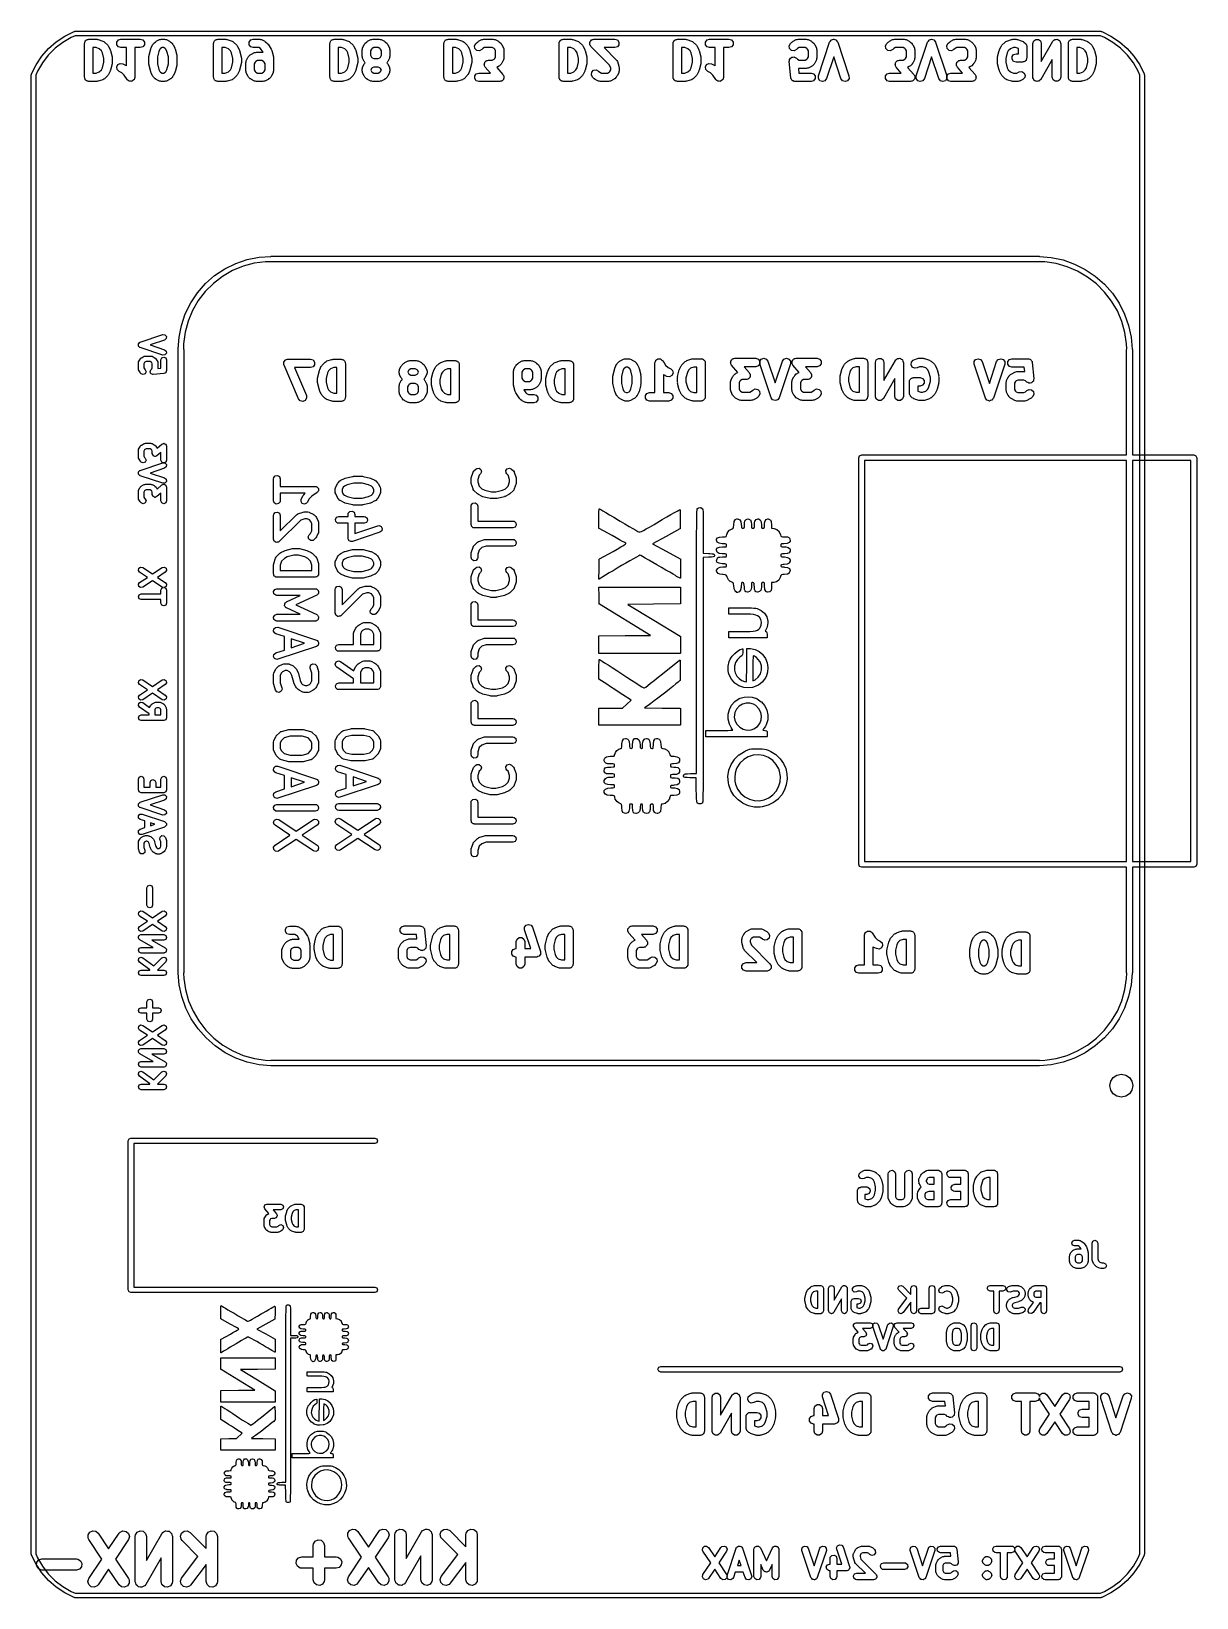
# Model space of a CAD drawing. Extents: x 111.8 to 137.6, y -130 to -95.3.
import ezdxf

# ---------------------------------------------------------------- set-up
doc = ezdxf.new("R2010")
doc.units = 0
doc.layers.add('BLACK', color=7, linetype='CONTINUOUS')

msp = doc.modelspace()

# ---------------------------------------------------------------- linework, layer by layer
at = {"layer": 'BLACK', "linetype": 'CONTINUOUS'}
for p, q in [((112.535, -95.4492), (112.739, -95.349)), ((112.739, -95.349), (112.751, -95.348)), ((112.739, -95.349), (112.739, -95.349)), ((112.751, -95.348), (112.758, -95.3452)), ((112.758, -95.3452), (135.472, -95.3452)), ((135.472, -95.3452), (135.479, -95.348)), ((135.479, -95.348), (135.491, -95.349)), ((135.491, -95.349), (135.491, -95.349)), ((135.491, -95.349), (135.695, -95.4492)), ((112.175, -95.7246), (112.346, -95.5751)), ((112.492, -95.5893), (112.321, -95.7197)), ((112.346, -95.5751), (112.535, -95.4492)), ((112.678, -95.4824), (112.492, -95.5893)), ((112.768, -95.4452), (112.678, -95.4824)), ((135.462, -95.4452), (112.768, -95.4452)), ((112.971, -95.6128), (112.975, -95.5987)), ((112.971, -96.3628), (112.971, -95.6128)), ((112.975, -95.5838), (112.984, -95.5718)), ((112.975, -95.5987), (112.975, -95.5838)), ((112.984, -95.5718), (112.988, -95.5577)), ((112.988, -95.5577), (113, -95.549)), ((113, -95.549), (113.009, -95.5369)), ((113.009, -95.5369), (113.023, -95.5324)), ((113.023, -95.5324), (113.035, -95.5236)), ((113.035, -95.5236), (113.05, -95.5236)), ((113.05, -95.5236), (113.064, -95.519)), ((113.064, -95.519), (113.243, -95.519)), ((113.228, -95.7065), (113.158, -95.7065)), ((113.158, -95.7065), (113.158, -96.269)), ((113.299, -95.7304), (113.228, -95.7065)), ((113.243, -95.519), (113.257, -95.5237)), ((113.257, -95.5237), (113.273, -95.5238)), ((113.273, -95.5238), (113.38, -95.5596)), ((113.38, -95.5596), (113.397, -95.5724)), ((113.397, -95.5724), (113.416, -95.5822)), ((113.416, -95.5822), (113.488, -95.6536)), ((113.488, -95.6536), (113.495, -95.6672)), ((113.495, -95.6672), (113.505, -95.678)), ((113.505, -95.678), (113.541, -95.7494)), ((113.689, -95.5838), (113.723, -95.5369)), ((113.689, -95.6418), (113.689, -95.5838)), ((113.723, -95.6886), (113.689, -95.6418)), ((113.723, -95.5369), (113.779, -95.519)), ((113.779, -95.7065), (113.723, -95.6886)), ((113.779, -95.519), (114.207, -95.519)), ((113.899, -95.7065), (113.779, -95.7065)), ((113.899, -96.1074), (113.899, -95.7065)), ((114.207, -95.7065), (114.087, -95.7065)), ((114.087, -95.7065), (114.087, -96.3628)), ((114.207, -95.519), (114.262, -95.5369)), ((114.262, -95.6886), (114.207, -95.7065)), ((114.262, -95.5369), (114.296, -95.5838)), ((114.296, -95.6418), (114.262, -95.6886)), ((114.296, -95.5838), (114.296, -95.6418)), ((114.443, -95.724), (114.445, -95.7137)), ((114.445, -95.7137), (114.48, -95.6423)), ((114.48, -95.6423), (114.491, -95.6315)), ((114.491, -95.6315), (114.498, -95.6179)), ((114.498, -95.6179), (114.534, -95.5822)), ((114.534, -95.5822), (114.547, -95.5753)), ((114.547, -95.5753), (114.558, -95.5646)), ((114.558, -95.5646), (114.629, -95.5289)), ((114.629, -95.5289), (114.651, -95.5257)), ((114.651, -95.5257), (114.671, -95.519)), ((114.694, -95.7065), (114.656, -95.7255)), ((114.671, -95.519), (114.743, -95.519)), ((114.721, -95.7065), (114.694, -95.7065)), ((114.759, -95.7255), (114.721, -95.7065)), ((114.743, -95.519), (114.763, -95.5257)), ((114.763, -95.5257), (114.785, -95.5289)), ((114.785, -95.5289), (114.856, -95.5646)), ((114.856, -95.5646), (114.867, -95.5753)), ((114.867, -95.5753), (114.881, -95.5822)), ((114.881, -95.5822), (114.916, -95.6179)), ((114.916, -95.6179), (114.923, -95.6315)), ((114.923, -95.6315), (114.934, -95.6423)), ((114.934, -95.6423), (114.97, -95.7137)), ((114.97, -95.7137), (114.971, -95.724)), ((115.828, -95.6128), (115.832, -95.5987)), ((115.828, -96.3628), (115.828, -95.6128)), ((115.832, -95.5838), (115.841, -95.5718)), ((115.832, -95.5987), (115.832, -95.5838)), ((115.841, -95.5718), (115.846, -95.5577)), ((115.846, -95.5577), (115.858, -95.549)), ((115.858, -95.549), (115.866, -95.5369)), ((115.866, -95.5369), (115.88, -95.5324)), ((115.88, -95.5324), (115.892, -95.5236)), ((115.892, -95.5236), (115.907, -95.5236)), ((115.907, -95.5236), (115.921, -95.519)), ((115.921, -95.519), (116.1, -95.519)), ((116.085, -95.7065), (116.015, -95.7065)), ((116.015, -95.7065), (116.015, -96.269)), ((116.156, -95.7304), (116.085, -95.7065)), ((116.1, -95.519), (116.114, -95.5237)), ((116.114, -95.5237), (116.13, -95.5238)), ((116.13, -95.5238), (116.237, -95.5596)), ((116.237, -95.5596), (116.254, -95.5724)), ((116.254, -95.5724), (116.273, -95.5822)), ((116.273, -95.5822), (116.345, -95.6536)), ((116.345, -95.6536), (116.352, -95.6672)), ((116.352, -95.6672), (116.362, -95.678)), ((116.362, -95.678), (116.398, -95.7494)), ((116.618, -95.5838), (116.652, -95.5369)), ((116.618, -95.6418), (116.618, -95.5838)), ((116.652, -95.6886), (116.618, -95.6418)), ((116.652, -95.5369), (116.707, -95.519)), ((116.707, -95.7065), (116.652, -95.6886)), ((116.707, -95.519), (116.85, -95.519)), ((116.828, -95.7065), (116.707, -95.7065)), ((116.866, -95.7255), (116.828, -95.7065)), ((116.85, -95.519), (116.871, -95.5257)), ((116.871, -95.5257), (116.892, -95.5289)), ((116.892, -95.5289), (116.963, -95.5646)), ((116.963, -95.5646), (116.974, -95.5753)), ((116.974, -95.5753), (116.988, -95.5822)), ((116.988, -95.5822), (117.023, -95.6179)), ((117.023, -95.6179), (117.028, -95.6263)), ((117.028, -95.6263), (117.035, -95.6322)), ((117.035, -95.6322), (117.107, -95.7394)), ((118.403, -95.6128), (118.407, -95.5987)), ((118.403, -96.3628), (118.403, -95.6128)), ((118.407, -95.5838), (118.416, -95.5718)), ((118.407, -95.5987), (118.407, -95.5838)), ((118.416, -95.5718), (118.421, -95.5577)), ((118.421, -95.5577), (118.433, -95.549)), ((118.433, -95.549), (118.441, -95.5369)), ((118.441, -95.5369), (118.455, -95.5324)), ((118.455, -95.5324), (118.467, -95.5236)), ((118.467, -95.5236), (118.482, -95.5236)), ((118.482, -95.5236), (118.496, -95.519)), ((118.496, -95.519), (118.675, -95.519)), ((118.66, -95.7065), (118.59, -95.7065)), ((118.59, -95.7065), (118.59, -96.269)), ((118.731, -95.7304), (118.66, -95.7065)), ((118.675, -95.519), (118.689, -95.5237)), ((118.689, -95.5237), (118.705, -95.5238)), ((118.705, -95.5238), (118.812, -95.5596)), ((118.812, -95.5596), (118.829, -95.5724)), ((118.829, -95.5724), (118.848, -95.5822)), ((118.848, -95.5822), (118.92, -95.6536)), ((118.92, -95.6536), (118.927, -95.6672)), ((118.927, -95.6672), (118.937, -95.678)), ((118.937, -95.678), (118.973, -95.7494)), ((119.124, -95.7351), (119.127, -95.7137)), ((119.127, -95.7137), (119.163, -95.6423)), ((119.163, -95.6423), (119.173, -95.6315)), ((119.173, -95.6315), (119.18, -95.6179)), ((119.18, -95.6179), (119.216, -95.5822)), ((119.216, -95.5822), (119.229, -95.5753)), ((119.229, -95.5753), (119.24, -95.5646)), ((119.24, -95.5646), (119.312, -95.5289)), ((119.312, -95.5289), (119.333, -95.5257)), ((119.333, -95.5257), (119.354, -95.519)), ((119.376, -95.7065), (119.338, -95.7255)), ((119.354, -95.519), (119.496, -95.519)), ((119.474, -95.7065), (119.376, -95.7065)), ((119.512, -95.7255), (119.474, -95.7065)), ((119.496, -95.519), (119.517, -95.5257)), ((119.517, -95.5257), (119.538, -95.5289)), ((119.538, -95.5289), (119.61, -95.5646)), ((119.61, -95.5646), (119.621, -95.5753)), ((119.621, -95.5753), (119.634, -95.5822)), ((119.634, -95.5822), (119.67, -95.6179)), ((119.67, -95.6179), (119.677, -95.6315)), ((119.677, -95.6315), (119.687, -95.6423)), ((119.687, -95.6423), (119.723, -95.7137)), ((119.723, -95.7137), (119.726, -95.7351)), ((120.928, -95.6128), (120.932, -95.5987)), ((120.928, -96.3628), (120.928, -95.6128)), ((120.932, -95.5838), (120.941, -95.5718)), ((120.932, -95.5987), (120.932, -95.5838)), ((120.941, -95.5718), (120.946, -95.5577)), ((120.946, -95.5577), (120.958, -95.549)), ((120.958, -95.549), (120.966, -95.5369)), ((120.966, -95.5369), (120.98, -95.5324)), ((120.98, -95.5324), (120.992, -95.5236)), ((120.992, -95.5236), (121.007, -95.5236)), ((121.007, -95.5236), (121.021, -95.519)), ((121.021, -95.519), (121.2, -95.519)), ((121.185, -95.7065), (121.115, -95.7065)), ((121.115, -95.7065), (121.115, -96.269)), ((121.256, -95.7304), (121.185, -95.7065)), ((121.2, -95.519), (121.214, -95.5237)), ((121.214, -95.5237), (121.23, -95.5238)), ((121.23, -95.5238), (121.337, -95.5596)), ((121.337, -95.5596), (121.354, -95.5724)), ((121.354, -95.5724), (121.373, -95.5822)), ((121.373, -95.5822), (121.445, -95.6536)), ((121.445, -95.6536), (121.452, -95.6672)), ((121.452, -95.6672), (121.462, -95.678)), ((121.462, -95.678), (121.498, -95.7494)), ((121.607, -95.6695), (121.634, -95.6179)), ((121.616, -95.7268), (121.607, -95.6695)), ((121.634, -95.6179), (121.669, -95.5822)), ((121.669, -95.5822), (121.683, -95.5753)), ((121.683, -95.5753), (121.694, -95.5646)), ((121.694, -95.5646), (121.765, -95.5289)), ((121.765, -95.5289), (121.787, -95.5257)), ((121.787, -95.5257), (121.807, -95.519)), ((121.829, -95.7065), (121.791, -95.7255)), ((121.807, -95.519), (122.021, -95.519)), ((121.999, -95.7065), (121.829, -95.7065)), ((122.037, -95.7255), (121.999, -95.7065)), ((122.021, -95.519), (122.042, -95.5257)), ((122.042, -95.5257), (122.063, -95.5289)), ((122.063, -95.5289), (122.135, -95.5646)), ((122.135, -95.5646), (122.146, -95.5753)), ((122.146, -95.5753), (122.159, -95.5822)), ((122.159, -95.5822), (122.195, -95.6179)), ((122.195, -95.6179), (122.202, -95.6315)), ((122.202, -95.6315), (122.212, -95.6423)), ((122.212, -95.6423), (122.248, -95.7137)), ((122.248, -95.7137), (122.251, -95.7351)), ((123.478, -95.6128), (123.482, -95.5987)), ((123.478, -96.3628), (123.478, -95.6128)), ((123.482, -95.5838), (123.491, -95.5718)), ((123.482, -95.5987), (123.482, -95.5838)), ((123.491, -95.5718), (123.496, -95.5577)), ((123.496, -95.5577), (123.508, -95.549)), ((123.508, -95.549), (123.516, -95.5369)), ((123.516, -95.5369), (123.53, -95.5324)), ((123.53, -95.5324), (123.542, -95.5236)), ((123.542, -95.5236), (123.557, -95.5236)), ((123.557, -95.5236), (123.571, -95.519)), ((123.571, -95.519), (123.75, -95.519)), ((123.735, -95.7065), (123.665, -95.7065)), ((123.665, -95.7065), (123.665, -96.269)), ((123.806, -95.7304), (123.735, -95.7065)), ((123.75, -95.519), (123.764, -95.5237)), ((123.764, -95.5237), (123.78, -95.5238)), ((123.78, -95.5238), (123.887, -95.5596)), ((123.887, -95.5596), (123.904, -95.5724)), ((123.904, -95.5724), (123.923, -95.5822)), ((123.923, -95.5822), (123.995, -95.6536)), ((123.995, -95.6536), (124.002, -95.6672)), ((124.002, -95.6672), (124.012, -95.678)), ((124.012, -95.678), (124.048, -95.7494)), ((124.157, -95.6274), (124.161, -95.6058)), ((124.161, -95.6342), (124.157, -95.6274)), ((124.161, -95.5838), (124.165, -95.5777)), ((124.161, -95.6058), (124.161, -95.5838)), ((124.161, -95.6418), (124.161, -95.6342)), ((124.174, -95.6595), (124.161, -95.6418)), ((124.165, -95.5777), (124.166, -95.5702)), ((124.166, -95.5702), (124.182, -95.5547)), ((124.184, -95.6791), (124.174, -95.6595)), ((124.182, -95.5547), (124.195, -95.5369)), ((124.597, -96.092), (124.184, -95.6791)), ((124.195, -95.5369), (124.202, -95.5346)), ((124.202, -95.5346), (124.207, -95.5293)), ((124.207, -95.5293), (124.229, -95.5258)), ((124.229, -95.5258), (124.25, -95.519)), ((124.25, -95.519), (124.714, -95.519)), ((124.714, -95.7065), (124.476, -95.7065)), ((124.476, -95.7065), (124.745, -95.9751)), ((124.714, -95.519), (124.769, -95.5369)), ((124.769, -95.6886), (124.714, -95.7065)), ((124.769, -95.5369), (124.803, -95.5838)), ((124.803, -95.6418), (124.769, -95.6886)), ((124.803, -95.5838), (124.803, -95.6418)), ((126.003, -95.6128), (126.007, -95.5987)), ((126.003, -96.3628), (126.003, -95.6128)), ((126.007, -95.5838), (126.016, -95.5718)), ((126.007, -95.5987), (126.007, -95.5838)), ((126.016, -95.5718), (126.021, -95.5577)), ((126.021, -95.5577), (126.033, -95.549)), ((126.033, -95.549), (126.041, -95.5369)), ((126.041, -95.5369), (126.055, -95.5324)), ((126.055, -95.5324), (126.067, -95.5236)), ((126.067, -95.5236), (126.082, -95.5236)), ((126.082, -95.5236), (126.096, -95.519)), ((126.096, -95.519), (126.275, -95.519)), ((126.26, -95.7065), (126.19, -95.7065)), ((126.19, -95.7065), (126.19, -96.269)), ((126.331, -95.7304), (126.26, -95.7065)), ((126.275, -95.519), (126.289, -95.5237)), ((126.289, -95.5237), (126.305, -95.5238)), ((126.305, -95.5238), (126.412, -95.5596)), ((126.412, -95.5596), (126.429, -95.5724)), ((126.429, -95.5724), (126.448, -95.5822)), ((126.448, -95.5822), (126.52, -95.6536)), ((126.52, -95.6536), (126.527, -95.6672)), ((126.527, -95.6672), (126.537, -95.678)), ((126.537, -95.678), (126.573, -95.7494)), ((126.722, -95.5838), (126.756, -95.5369)), ((126.722, -95.6418), (126.722, -95.5838)), ((126.756, -95.6886), (126.722, -95.6418)), ((126.756, -95.5369), (126.811, -95.519)), ((126.811, -95.7065), (126.756, -95.6886)), ((126.811, -95.519), (127.239, -95.519)), ((126.931, -95.7065), (126.811, -95.7065)), ((126.931, -96.1074), (126.931, -95.7065)), ((127.239, -95.7065), (127.119, -95.7065)), ((127.119, -95.7065), (127.119, -96.3628)), ((127.239, -95.519), (127.294, -95.5369)), ((127.294, -95.6886), (127.239, -95.7065)), ((127.294, -95.5369), (127.328, -95.5838)), ((127.328, -95.6418), (127.294, -95.6886)), ((127.328, -95.5838), (127.328, -95.6418)), ((128.572, -95.6695), (128.598, -95.6179)), ((128.581, -95.7268), (128.572, -95.6695)), ((128.598, -95.6179), (128.634, -95.5822)), ((128.634, -95.5822), (128.647, -95.5753)), ((128.647, -95.5753), (128.658, -95.5646)), ((128.658, -95.5646), (128.73, -95.5289)), ((128.73, -95.5289), (128.751, -95.5257)), ((128.751, -95.5257), (128.771, -95.519)), ((128.794, -95.7065), (128.756, -95.7255)), ((128.771, -95.519), (128.95, -95.519)), ((128.928, -95.7065), (128.794, -95.7065)), ((128.966, -95.7255), (128.928, -95.7065)), ((128.95, -95.519), (128.971, -95.5257)), ((128.971, -95.5257), (128.992, -95.5289)), ((128.992, -95.5289), (129.063, -95.5646)), ((129.063, -95.5646), (129.074, -95.5753)), ((129.074, -95.5753), (129.088, -95.5822)), ((129.088, -95.5822), (129.123, -95.6179)), ((129.123, -95.6179), (129.13, -95.6315)), ((129.13, -95.6315), (129.141, -95.6423)), ((129.141, -95.6423), (129.177, -95.7137)), ((129.177, -95.7137), (129.18, -95.7351)), ((129.218, -96.3331), (129.468, -95.5831)), ((129.468, -95.5831), (129.485, -95.5604)), ((129.485, -95.5604), (129.501, -95.5374)), ((129.501, -95.5374), (129.502, -95.5371)), ((129.502, -95.5371), (129.503, -95.5365)), ((129.503, -95.5365), (129.53, -95.528)), ((129.53, -95.528), (129.556, -95.519)), ((129.556, -95.519), (129.557, -95.5193)), ((129.557, -95.5193), (129.558, -95.519)), ((129.558, -95.519), (129.585, -95.528)), ((129.585, -95.528), (129.612, -95.5365)), ((129.612, -95.5365), (129.612, -95.5371)), ((129.612, -95.5371), (129.613, -95.5374)), ((129.613, -95.5374), (129.629, -95.5604)), ((129.629, -95.5604), (129.646, -95.5831)), ((129.646, -95.5831), (129.896, -96.3331)), ((130.704, -95.6695), (130.73, -95.6179)), ((130.713, -95.7268), (130.704, -95.6695)), ((130.73, -95.6179), (130.766, -95.5822)), ((130.766, -95.5822), (130.779, -95.5753)), ((130.779, -95.5753), (130.79, -95.5646)), ((130.79, -95.5646), (130.862, -95.5289)), ((130.862, -95.5289), (130.883, -95.5257)), ((130.883, -95.5257), (130.904, -95.519)), ((130.926, -95.7065), (130.888, -95.7255)), ((130.904, -95.519), (131.118, -95.519)), ((131.096, -95.7065), (130.926, -95.7065)), ((131.134, -95.7255), (131.096, -95.7065)), ((131.118, -95.519), (131.138, -95.5257)), ((131.138, -95.5257), (131.16, -95.5289)), ((131.16, -95.5289), (131.231, -95.5646)), ((131.231, -95.5646), (131.242, -95.5753)), ((131.242, -95.5753), (131.256, -95.5822)), ((131.256, -95.5822), (131.291, -95.6179)), ((131.291, -95.6179), (131.298, -95.6315)), ((131.298, -95.6315), (131.309, -95.6423)), ((131.309, -95.6423), (131.345, -95.7137)), ((131.345, -95.7137), (131.348, -95.7351)), ((131.386, -96.3331), (131.636, -95.5831)), ((131.636, -95.5831), (131.653, -95.5604)), ((131.653, -95.5604), (131.669, -95.5374)), ((131.669, -95.5374), (131.67, -95.5371)), ((131.67, -95.5365), (131.697, -95.528)), ((131.67, -95.5371), (131.67, -95.5365)), ((131.697, -95.528), (131.724, -95.519)), ((131.724, -95.519), (131.725, -95.5193)), ((131.725, -95.5193), (131.726, -95.519)), ((131.726, -95.519), (131.753, -95.528)), ((131.753, -95.528), (131.78, -95.5365)), ((131.78, -95.5365), (131.78, -95.5371)), ((131.78, -95.5371), (131.781, -95.5374)), ((131.781, -95.5374), (131.797, -95.5604)), ((131.797, -95.5604), (131.814, -95.5831)), ((131.814, -95.5831), (132.064, -96.3331)), ((132.061, -95.6695), (132.087, -95.6179)), ((132.07, -95.7268), (132.061, -95.6695)), ((132.087, -95.6179), (132.123, -95.5822)), ((132.123, -95.5822), (132.137, -95.5753)), ((132.137, -95.5753), (132.147, -95.5646)), ((132.147, -95.5646), (132.219, -95.5289)), ((132.219, -95.5289), (132.24, -95.5257)), ((132.24, -95.5257), (132.261, -95.519)), ((132.283, -95.7065), (132.245, -95.7255)), ((132.261, -95.519), (132.475, -95.519)), ((132.453, -95.7065), (132.283, -95.7065)), ((132.491, -95.7255), (132.453, -95.7065)), ((132.475, -95.519), (132.496, -95.5257)), ((132.496, -95.5257), (132.517, -95.5289)), ((132.517, -95.5289), (132.588, -95.5646)), ((132.588, -95.5646), (132.599, -95.5753)), ((132.599, -95.5753), (132.613, -95.5822)), ((132.613, -95.5822), (132.648, -95.6179)), ((132.648, -95.6179), (132.655, -95.6315)), ((132.655, -95.6315), (132.666, -95.6423)), ((132.666, -95.6423), (132.702, -95.7137)), ((132.702, -95.7137), (132.705, -95.7351)), ((133.227, -95.7494), (133.263, -95.678)), ((133.263, -95.678), (133.273, -95.6672)), ((133.273, -95.6672), (133.28, -95.6536)), ((133.28, -95.6536), (133.352, -95.5822)), ((133.352, -95.5822), (133.371, -95.5724)), ((133.371, -95.5724), (133.388, -95.5596)), ((133.388, -95.5596), (133.495, -95.5238)), ((133.54, -95.7065), (133.468, -95.7304)), ((133.495, -95.5238), (133.511, -95.5237)), ((133.511, -95.5237), (133.525, -95.519)), ((133.525, -95.519), (133.596, -95.519)), ((133.581, -95.7065), (133.54, -95.7065)), ((133.646, -95.728), (133.581, -95.7065)), ((133.596, -95.519), (133.611, -95.5237)), ((133.611, -95.5237), (133.626, -95.5238)), ((133.626, -95.5238), (133.733, -95.5596)), ((133.733, -95.5596), (133.751, -95.5724)), ((133.751, -95.5724), (133.77, -95.5822)), ((133.77, -95.5822), (133.806, -95.6179)), ((133.806, -95.6179), (133.809, -95.6247)), ((133.809, -95.6247), (133.815, -95.6291)), ((133.815, -95.6291), (133.822, -95.65)), ((133.822, -95.65), (133.832, -95.6695)), ((133.832, -95.6695), (133.831, -95.677)), ((133.831, -95.677), (133.833, -95.6842)), ((133.833, -95.6842), (133.833, -95.9342)), ((133.967, -95.6128), (133.985, -95.5577)), ((133.967, -96.3628), (133.967, -95.6128)), ((133.985, -95.5577), (134.032, -95.5236)), ((134.032, -95.5236), (134.09, -95.5236)), ((134.09, -95.5236), (134.137, -95.5577)), ((134.137, -95.5577), (134.154, -95.6128)), ((134.154, -96.0098), (134.408, -95.5663)), ((134.154, -95.6128), (134.154, -96.0098)), ((134.408, -95.5663), (134.412, -95.5627)), ((134.412, -95.5627), (134.413, -95.5577)), ((134.413, -95.5577), (134.433, -95.5435)), ((134.433, -95.5435), (134.451, -95.5273)), ((134.451, -95.5273), (134.456, -95.5267)), ((134.456, -95.5267), (134.46, -95.5236)), ((134.46, -95.5236), (134.484, -95.5236)), ((134.484, -95.5236), (134.508, -95.521)), ((134.508, -95.521), (134.513, -95.5236)), ((134.513, -95.5236), (134.518, -95.5236)), ((134.518, -95.5236), (134.538, -95.5378)), ((134.538, -95.5378), (134.559, -95.5497)), ((134.559, -95.5497), (134.561, -95.5546)), ((134.561, -95.5546), (134.565, -95.5577)), ((134.565, -95.5577), (134.573, -95.5806)), ((134.573, -95.5806), (134.582, -95.6026)), ((134.582, -95.6026), (134.581, -95.6078)), ((134.581, -95.6078), (134.583, -95.6128)), ((134.583, -95.6128), (134.583, -96.3628)), ((134.753, -95.6128), (134.757, -95.5987)), ((134.753, -96.3628), (134.753, -95.6128)), ((134.757, -95.5838), (134.766, -95.5718)), ((134.757, -95.5987), (134.757, -95.5838)), ((134.766, -95.5718), (134.771, -95.5577)), ((134.771, -95.5577), (134.783, -95.549)), ((134.783, -95.549), (134.791, -95.5369)), ((134.791, -95.5369), (134.805, -95.5324)), ((134.805, -95.5324), (134.817, -95.5236)), ((134.817, -95.5236), (134.832, -95.5236)), ((134.832, -95.5236), (134.846, -95.519)), ((134.846, -95.519), (135.025, -95.519)), ((135.01, -95.7065), (134.94, -95.7065)), ((134.94, -95.7065), (134.94, -96.269)), ((135.081, -95.7304), (135.01, -95.7065)), ((135.025, -95.519), (135.039, -95.5237)), ((135.039, -95.5237), (135.055, -95.5238)), ((135.055, -95.5238), (135.162, -95.5596)), ((135.162, -95.5596), (135.179, -95.5724)), ((135.179, -95.5724), (135.198, -95.5822)), ((135.198, -95.5822), (135.27, -95.6536)), ((135.27, -95.6536), (135.277, -95.6672)), ((135.277, -95.6672), (135.287, -95.678)), ((135.287, -95.678), (135.323, -95.7494)), ((135.552, -95.4823), (135.462, -95.4452)), ((135.738, -95.5893), (135.552, -95.4823)), ((135.695, -95.4492), (135.884, -95.5751)), ((135.909, -95.7197), (135.738, -95.5893)), ((135.884, -95.5751), (136.055, -95.7246)), ((111.898, -96.0838), (112.025, -95.8952)), ((112.038, -96.0412), (111.931, -96.2268)), ((112.025, -95.8952), (112.175, -95.7246)), ((112.169, -95.8712), (112.038, -96.0412)), ((112.321, -95.7197), (112.169, -95.8712)), ((113.344, -95.7755), (113.299, -95.7304)), ((113.369, -95.8241), (113.344, -95.7755)), ((113.399, -95.9458), (113.369, -95.8241)), ((113.369, -96.1515), (113.399, -96.0298)), ((113.399, -96.0298), (113.399, -95.9458)), ((113.541, -95.7494), (113.543, -95.7598)), ((113.543, -95.7598), (113.548, -95.7686)), ((113.548, -95.7686), (113.584, -95.9115)), ((113.584, -95.9115), (113.583, -95.9231)), ((113.583, -95.9231), (113.587, -95.9342)), ((113.587, -96.0414), (113.583, -96.0525)), ((113.583, -96.0525), (113.584, -96.0641)), ((113.587, -95.9342), (113.587, -96.0414)), ((113.712, -96.0827), (113.763, -96.056)), ((113.763, -96.056), (113.82, -96.0646)), ((114.399, -95.8985), (114.403, -95.8874)), ((114.399, -96.0771), (114.399, -95.8985)), ((114.402, -95.8758), (114.438, -95.7329)), ((114.403, -95.8874), (114.402, -95.8758)), ((114.438, -95.7329), (114.443, -95.724)), ((114.617, -95.7884), (114.587, -95.91)), ((114.587, -95.91), (114.587, -96.0655)), ((114.641, -95.7397), (114.617, -95.7884)), ((114.656, -95.7255), (114.641, -95.7397)), ((114.773, -95.7397), (114.759, -95.7255)), ((114.797, -95.7884), (114.773, -95.7397)), ((114.828, -95.91), (114.797, -95.7884)), ((114.828, -96.0655), (114.828, -95.91)), ((114.971, -95.724), (114.977, -95.7329)), ((114.977, -95.7329), (115.012, -95.8758)), ((115.012, -95.8758), (115.012, -95.8874)), ((115.012, -95.8874), (115.015, -95.8985)), ((115.015, -95.8985), (115.015, -96.0771)), ((116.202, -95.7755), (116.156, -95.7304)), ((116.226, -95.8241), (116.202, -95.7755)), ((116.256, -95.9458), (116.226, -95.8241)), ((116.226, -96.1515), (116.256, -96.0298)), ((116.256, -96.0298), (116.256, -95.9458)), ((116.398, -95.7494), (116.4, -95.7598)), ((116.4, -95.7598), (116.405, -95.7686)), ((116.405, -95.7686), (116.441, -95.9115)), ((116.441, -95.9115), (116.44, -95.9231)), ((116.44, -95.9231), (116.444, -95.9342)), ((116.444, -96.0414), (116.44, -96.0525)), ((116.44, -96.0525), (116.441, -96.0641)), ((116.444, -95.9342), (116.444, -96.0414)), ((116.542, -96.0414), (116.549, -96.0208)), ((116.542, -96.2199), (116.542, -96.0414)), ((116.549, -96.0208), (116.552, -95.9994)), ((116.552, -95.9994), (116.588, -95.928)), ((116.588, -95.928), (116.598, -95.9172)), ((116.598, -95.9172), (116.605, -95.9036)), ((116.605, -95.9036), (116.641, -95.8679)), ((116.641, -95.8679), (116.654, -95.861)), ((116.654, -95.861), (116.665, -95.8504)), ((116.665, -95.8504), (116.737, -95.8146)), ((116.748, -96.0255), (116.729, -96.0635)), ((116.737, -95.8146), (116.758, -95.8114)), ((116.763, -96.0113), (116.748, -96.0255)), ((116.758, -95.8114), (116.779, -95.8047)), ((116.801, -95.9922), (116.763, -96.0113)), ((116.779, -95.8047), (116.921, -95.8047)), ((116.899, -95.9922), (116.801, -95.9922)), ((116.884, -95.7439), (116.866, -95.7255)), ((116.926, -95.8062), (116.884, -95.7439)), ((116.937, -96.0113), (116.899, -95.9922)), ((116.921, -95.8047), (116.926, -95.8062)), ((116.952, -96.0255), (116.937, -96.0113)), ((116.971, -96.0635), (116.952, -96.0255)), ((117.107, -95.7394), (117.111, -95.7549)), ((117.111, -95.7549), (117.12, -95.7686)), ((117.12, -95.7686), (117.155, -95.9115)), ((117.155, -95.9115), (117.154, -95.9231)), ((117.154, -95.9231), (117.158, -95.9342)), ((117.158, -95.9342), (117.158, -96.2199)), ((118.777, -95.7755), (118.731, -95.7304)), ((118.801, -95.8241), (118.777, -95.7755)), ((118.831, -95.9458), (118.801, -95.8241)), ((118.801, -96.1515), (118.831, -96.0298)), ((118.831, -96.0298), (118.831, -95.9458)), ((118.973, -95.7494), (118.975, -95.7598)), ((118.975, -95.7598), (118.98, -95.7686)), ((118.98, -95.7686), (119.016, -95.9115)), ((119.016, -95.9115), (119.015, -95.9231)), ((119.015, -95.9231), (119.019, -95.9342)), ((119.019, -96.0414), (119.015, -96.0525)), ((119.015, -96.0525), (119.016, -96.0641)), ((119.019, -95.9342), (119.019, -96.0414)), ((119.117, -95.7556), (119.124, -95.7351)), ((119.117, -95.8985), (119.117, -95.7556)), ((119.124, -95.9191), (119.117, -95.8985)), ((119.127, -95.9404), (119.124, -95.9191)), ((119.163, -96.0119), (119.127, -95.9404)), ((119.173, -96.0227), (119.163, -96.0119)), ((119.163, -96.0709), (119.173, -96.06)), ((119.18, -96.0362), (119.173, -96.0227)), ((119.173, -96.06), (119.18, -96.0465)), ((119.185, -96.0414), (119.18, -96.0362)), ((119.18, -96.0465), (119.185, -96.0414)), ((119.323, -95.7397), (119.304, -95.7778)), ((119.304, -95.7778), (119.304, -95.8764)), ((119.304, -95.8764), (119.323, -95.9144)), ((119.338, -95.7255), (119.323, -95.7397)), ((119.323, -95.9144), (119.338, -95.9286)), ((119.338, -95.9286), (119.376, -95.9476)), ((119.376, -95.9476), (119.474, -95.9476)), ((119.474, -95.9476), (119.512, -95.9286)), ((119.527, -95.7397), (119.512, -95.7255)), ((119.512, -95.9286), (119.527, -95.9144)), ((119.546, -95.7778), (119.527, -95.7397)), ((119.527, -95.9144), (119.546, -95.8764)), ((119.546, -95.8764), (119.546, -95.7778)), ((119.67, -96.0362), (119.665, -96.0414)), ((119.665, -96.0414), (119.67, -96.0465)), ((119.677, -96.0227), (119.67, -96.0362)), ((119.67, -96.0465), (119.677, -96.06)), ((119.687, -96.0119), (119.677, -96.0227)), ((119.677, -96.06), (119.687, -96.0709)), ((119.723, -95.9404), (119.687, -96.0119)), ((119.726, -95.9191), (119.723, -95.9404)), ((119.726, -95.7351), (119.733, -95.7556)), ((119.733, -95.8985), (119.726, -95.9191)), ((119.733, -95.7556), (119.733, -95.8985)), ((121.302, -95.7755), (121.256, -95.7304)), ((121.326, -95.8241), (121.302, -95.7755)), ((121.356, -95.9458), (121.326, -95.8241)), ((121.326, -96.1515), (121.356, -96.0298)), ((121.356, -96.0298), (121.356, -95.9458)), ((121.498, -95.7494), (121.5, -95.7598)), ((121.5, -95.7598), (121.505, -95.7686)), ((121.505, -95.7686), (121.541, -95.9115)), ((121.541, -95.9115), (121.54, -95.9231)), ((121.54, -95.9231), (121.544, -95.9342)), ((121.544, -96.0414), (121.54, -96.0525)), ((121.54, -96.0525), (121.541, -96.0641)), ((121.544, -95.9342), (121.544, -96.0414)), ((121.657, -95.7677), (121.616, -95.7268)), ((121.715, -95.7768), (121.657, -95.7677)), ((121.766, -95.7505), (121.715, -95.7768)), ((121.791, -95.7255), (121.766, -95.7505)), ((121.825, -96.0481), (121.831, -96.0395)), ((121.825, -96.0671), (121.825, -96.0481)), ((121.831, -96.0395), (121.834, -96.029)), ((121.834, -96.029), (121.848, -96.0166)), ((121.848, -96.0166), (121.859, -96.0012)), ((121.859, -96.0012), (121.869, -95.9979)), ((121.869, -95.9979), (121.877, -95.9909)), ((121.877, -95.9909), (121.896, -95.9892)), ((121.896, -95.9892), (121.914, -95.9833)), ((121.914, -95.9833), (121.999, -95.9833)), ((121.999, -95.9833), (122.037, -95.9643)), ((122.052, -95.7397), (122.037, -95.7255)), ((122.037, -95.9643), (122.052, -95.9501)), ((122.071, -95.7778), (122.052, -95.7397)), ((122.052, -95.9501), (122.071, -95.9121)), ((122.071, -95.9121), (122.071, -95.7778)), ((122.202, -96.0584), (122.195, -96.0719)), ((122.212, -96.0476), (122.202, -96.0584)), ((122.248, -95.9761), (122.212, -96.0476)), ((122.251, -95.9548), (122.248, -95.9761)), ((122.251, -95.7351), (122.258, -95.7556)), ((122.258, -95.9342), (122.251, -95.9548)), ((122.258, -95.7556), (122.258, -95.9342)), ((123.852, -95.7755), (123.806, -95.7304)), ((123.876, -95.8241), (123.852, -95.7755)), ((123.906, -95.9458), (123.876, -95.8241)), ((123.876, -96.1515), (123.906, -96.0298)), ((123.906, -96.0298), (123.906, -95.9458)), ((124.048, -95.7494), (124.05, -95.7598)), ((124.05, -95.7598), (124.055, -95.7686)), ((124.055, -95.7686), (124.091, -95.9115)), ((124.091, -95.9115), (124.09, -95.9231)), ((124.09, -95.9231), (124.094, -95.9342)), ((124.094, -96.0414), (124.09, -96.0525)), ((124.09, -96.0525), (124.091, -96.0641)), ((124.094, -95.9342), (124.094, -96.0414)), ((124.745, -95.9751), (124.755, -95.9943)), ((124.755, -95.9943), (124.768, -96.0117)), ((124.768, -96.0117), (124.803, -96.1189)), ((126.377, -95.7755), (126.331, -95.7304)), ((126.401, -95.8241), (126.377, -95.7755)), ((126.431, -95.9458), (126.401, -95.8241)), ((126.401, -96.1515), (126.431, -96.0298)), ((126.431, -96.0298), (126.431, -95.9458)), ((126.573, -95.7494), (126.575, -95.7598)), ((126.575, -95.7598), (126.58, -95.7686)), ((126.58, -95.7686), (126.616, -95.9115)), ((126.616, -95.9115), (126.615, -95.9231)), ((126.615, -95.9231), (126.619, -95.9342)), ((126.619, -96.0414), (126.615, -96.0525)), ((126.615, -96.0525), (126.616, -96.0641)), ((126.619, -95.9342), (126.619, -96.0414)), ((126.744, -96.0827), (126.795, -96.056)), ((126.795, -96.056), (126.853, -96.0646)), ((128.571, -96.015), (128.577, -95.9892)), ((128.607, -96.3721), (128.571, -96.015)), ((128.577, -95.9892), (128.581, -95.9631)), ((128.622, -95.7677), (128.581, -95.7268)), ((128.581, -95.9631), (128.583, -95.9611)), ((128.583, -95.9584), (128.603, -95.9408)), ((128.583, -95.9611), (128.583, -95.9584)), ((128.603, -95.9408), (128.622, -95.9221)), ((128.679, -95.7768), (128.622, -95.7677)), ((128.622, -95.9221), (128.624, -95.9217)), ((128.624, -95.9217), (128.627, -95.9198)), ((128.627, -95.9198), (128.653, -95.9172)), ((128.653, -95.9172), (128.679, -95.913)), ((128.731, -95.7505), (128.679, -95.7768)), ((128.679, -95.913), (128.681, -95.9143)), ((128.681, -95.9143), (128.684, -95.914)), ((128.684, -95.914), (128.707, -95.9274)), ((128.707, -95.9274), (128.731, -95.9394)), ((128.756, -95.7255), (128.731, -95.7505)), ((128.731, -95.9394), (128.756, -95.9643)), ((128.756, -95.9643), (128.794, -95.9833)), ((128.794, -95.9833), (128.928, -95.9833)), ((128.928, -95.9833), (128.966, -95.9643)), ((128.98, -95.7397), (128.966, -95.7255)), ((128.966, -95.9643), (128.98, -95.9501)), ((128.999, -95.7778), (128.98, -95.7397)), ((128.98, -95.9501), (128.999, -95.9121)), ((128.999, -95.9121), (128.999, -95.7778)), ((129.13, -96.0584), (129.123, -96.0719)), ((129.141, -96.0476), (129.13, -96.0584)), ((129.177, -95.9761), (129.141, -96.0476)), ((129.18, -95.9548), (129.177, -95.9761)), ((129.18, -95.7351), (129.187, -95.7556)), ((129.187, -95.9342), (129.18, -95.9548)), ((129.187, -95.7556), (129.187, -95.9342)), ((129.557, -95.9092), (129.396, -96.3924)), ((129.718, -96.3924), (129.557, -95.9092)), ((130.754, -95.7677), (130.713, -95.7268)), ((130.811, -95.7768), (130.754, -95.7677)), ((130.863, -95.7505), (130.811, -95.7768)), ((130.888, -95.7255), (130.863, -95.7505)), ((130.922, -96.0481), (130.928, -96.0395)), ((130.922, -96.0671), (130.922, -96.0481)), ((130.928, -96.0395), (130.93, -96.029)), ((130.93, -96.029), (130.944, -96.0166)), ((130.944, -96.0166), (130.956, -96.0012)), ((130.956, -96.0012), (130.966, -95.9979)), ((130.966, -95.9979), (130.974, -95.9909)), ((130.974, -95.9909), (130.993, -95.9892)), ((130.993, -95.9892), (131.011, -95.9833)), ((131.011, -95.9833), (131.096, -95.9833)), ((131.096, -95.9833), (131.134, -95.9643)), ((131.148, -95.7397), (131.134, -95.7255)), ((131.134, -95.9643), (131.148, -95.9501)), ((131.167, -95.7778), (131.148, -95.7397)), ((131.148, -95.9501), (131.167, -95.9121)), ((131.167, -95.9121), (131.167, -95.7778)), ((131.298, -96.0584), (131.291, -96.0719)), ((131.309, -96.0476), (131.298, -96.0584)), ((131.345, -95.9761), (131.309, -96.0476)), ((131.348, -95.9548), (131.345, -95.9761)), ((131.348, -95.7351), (131.354, -95.7556)), ((131.354, -95.9342), (131.348, -95.9548)), ((131.354, -95.7556), (131.354, -95.9342)), ((131.725, -95.9092), (131.564, -96.3924)), ((131.886, -96.3924), (131.725, -95.9092)), ((132.111, -95.7677), (132.07, -95.7268)), ((132.168, -95.7768), (132.111, -95.7677)), ((132.22, -95.7505), (132.168, -95.7768)), ((132.245, -95.7255), (132.22, -95.7505)), ((132.279, -96.0481), (132.285, -96.0395)), ((132.279, -96.0671), (132.279, -96.0481)), ((132.285, -96.0395), (132.287, -96.029)), ((132.287, -96.029), (132.302, -96.0166)), ((132.302, -96.0166), (132.313, -96.0012)), ((132.313, -96.0012), (132.323, -95.9979)), ((132.323, -95.9979), (132.331, -95.9909)), ((132.331, -95.9909), (132.35, -95.9892)), ((132.35, -95.9892), (132.368, -95.9833)), ((132.368, -95.9833), (132.453, -95.9833)), ((132.453, -95.9833), (132.491, -95.9643)), ((132.505, -95.7397), (132.491, -95.7255)), ((132.491, -95.9643), (132.505, -95.9501)), ((132.524, -95.7778), (132.505, -95.7397)), ((132.505, -95.9501), (132.524, -95.9121)), ((132.524, -95.9121), (132.524, -95.7778)), ((132.655, -96.0584), (132.648, -96.0719)), ((132.666, -96.0476), (132.655, -96.0584)), ((132.702, -95.9761), (132.666, -96.0476)), ((132.705, -95.9548), (132.702, -95.9761)), ((132.705, -95.7351), (132.712, -95.7556)), ((132.712, -95.9342), (132.705, -95.9548)), ((132.712, -95.7556), (132.712, -95.9342)), ((133.181, -95.9342), (133.185, -95.9231)), ((133.181, -96.0414), (133.181, -95.9342)), ((133.185, -96.0525), (133.181, -96.0414)), ((133.184, -95.9115), (133.22, -95.7686)), ((133.185, -95.9231), (133.184, -95.9115)), ((133.184, -96.0641), (133.185, -96.0525)), ((133.22, -95.7686), (133.225, -95.7598)), ((133.225, -95.7598), (133.227, -95.7494)), ((133.399, -95.8241), (133.369, -95.9458)), ((133.369, -95.9458), (133.369, -96.0298)), ((133.369, -96.0298), (133.399, -96.1515)), ((133.423, -95.7755), (133.399, -95.8241)), ((133.468, -95.7304), (133.423, -95.7755)), ((133.507, -95.9052), (133.541, -95.8584)), ((133.507, -95.9632), (133.507, -95.9052)), ((133.541, -96.0101), (133.507, -95.9632)), ((133.541, -95.8584), (133.596, -95.8405)), ((133.596, -96.028), (133.541, -96.0101)), ((133.596, -95.8405), (133.646, -95.8405)), ((133.739, -96.028), (133.596, -96.028)), ((133.646, -95.8405), (133.646, -95.728)), ((133.753, -96.0234), (133.739, -96.028)), ((133.768, -96.0234), (133.753, -96.0234)), ((133.78, -96.0146), (133.768, -96.0234)), ((133.794, -96.0101), (133.78, -96.0146)), ((133.803, -95.998), (133.794, -96.0101)), ((133.815, -95.9893), (133.803, -95.998)), ((133.82, -95.9752), (133.815, -95.9893)), ((133.828, -95.9632), (133.82, -95.9752)), ((133.833, -95.9342), (133.828, -95.9483)), ((133.828, -95.9483), (133.828, -95.9632)), ((134.396, -95.9658), (134.142, -96.4093)), ((134.396, -96.3628), (134.396, -95.9658)), ((135.127, -95.7755), (135.081, -95.7304)), ((135.151, -95.8241), (135.127, -95.7755)), ((135.181, -95.9458), (135.151, -95.8241)), ((135.151, -96.1515), (135.181, -96.0298)), ((135.181, -96.0298), (135.181, -95.9458)), ((135.323, -95.7494), (135.325, -95.7598)), ((135.325, -95.7598), (135.33, -95.7686)), ((135.33, -95.7686), (135.366, -95.9115)), ((135.366, -95.9115), (135.365, -95.9231)), ((135.365, -95.9231), (135.369, -95.9342)), ((135.369, -96.0414), (135.365, -96.0525)), ((135.365, -96.0525), (135.366, -96.0641)), ((135.369, -95.9342), (135.369, -96.0414)), ((136.061, -95.8711), (135.909, -95.7197)), ((136.055, -95.7246), (136.205, -95.8951)), ((136.192, -96.0411), (136.061, -95.8711)), ((136.299, -96.2268), (136.192, -96.0411)), ((136.205, -95.8951), (136.332, -96.0838)), ((111.794, -96.3066), (111.796, -96.2997)), ((111.794, -129.063), (111.794, -96.3066)), ((111.796, -96.2997), (111.797, -96.2874)), ((111.797, -96.2874), (111.898, -96.0838)), ((111.797, -96.2874), (111.797, -96.2874)), ((111.931, -96.2268), (111.894, -96.3166)), ((111.894, -96.3166), (111.894, -129.053)), ((112.975, -96.3769), (112.971, -96.3628)), ((112.975, -96.3918), (112.975, -96.3769)), ((112.984, -96.4038), (112.975, -96.3918)), ((112.988, -96.4179), (112.984, -96.4038)), ((113.158, -96.269), (113.228, -96.269)), ((113.228, -96.269), (113.299, -96.2451)), ((113.299, -96.2451), (113.344, -96.2001)), ((113.344, -96.2001), (113.369, -96.1515)), ((113.397, -96.4032), (113.38, -96.416)), ((113.416, -96.3934), (113.397, -96.4032)), ((113.488, -96.3219), (113.416, -96.3934)), ((113.495, -96.3084), (113.488, -96.3219)), ((113.505, -96.2976), (113.495, -96.3084)), ((113.541, -96.2261), (113.505, -96.2976)), ((113.543, -96.2158), (113.541, -96.2261)), ((113.548, -96.207), (113.543, -96.2158)), ((113.584, -96.0641), (113.548, -96.207)), ((113.686, -96.1345), (113.712, -96.0827)), ((113.695, -96.1917), (113.686, -96.1345)), ((113.737, -96.2324), (113.695, -96.1917)), ((113.794, -96.2613), (113.737, -96.2324)), ((113.849, -96.3154), (113.794, -96.2613)), ((113.82, -96.0646), (113.892, -96.1004)), ((113.915, -96.4148), (113.849, -96.3154)), ((113.892, -96.1004), (113.899, -96.1074)), ((114.077, -96.392), (114.069, -96.4179)), ((114.087, -96.3666), (114.077, -96.392)), ((114.087, -96.3628), (114.086, -96.3647)), ((114.086, -96.3647), (114.087, -96.3666)), ((114.403, -96.0882), (114.399, -96.0771)), ((114.402, -96.0998), (114.403, -96.0882)), ((114.438, -96.2427), (114.402, -96.0998)), ((114.443, -96.2515), (114.438, -96.2427)), ((114.445, -96.2619), (114.443, -96.2515)), ((114.48, -96.3333), (114.445, -96.2619)), ((114.491, -96.3441), (114.48, -96.3333)), ((114.498, -96.3576), (114.491, -96.3441)), ((114.534, -96.3934), (114.498, -96.3576)), ((114.547, -96.4003), (114.534, -96.3934)), ((114.558, -96.4109), (114.547, -96.4003)), ((114.587, -96.0655), (114.617, -96.1872)), ((114.617, -96.1872), (114.641, -96.2358)), ((114.641, -96.2358), (114.656, -96.25)), ((114.656, -96.25), (114.694, -96.269)), ((114.694, -96.269), (114.721, -96.269)), ((114.721, -96.269), (114.759, -96.25)), ((114.759, -96.25), (114.773, -96.2358)), ((114.773, -96.2358), (114.797, -96.1872)), ((114.797, -96.1872), (114.828, -96.0655)), ((114.867, -96.4003), (114.856, -96.4109)), ((114.881, -96.3934), (114.867, -96.4003)), ((114.916, -96.3576), (114.881, -96.3934)), ((114.923, -96.3441), (114.916, -96.3576)), ((114.934, -96.3333), (114.923, -96.3441)), ((114.97, -96.2619), (114.934, -96.3333)), ((114.971, -96.2515), (114.97, -96.2619)), ((114.977, -96.2427), (114.971, -96.2515)), ((115.012, -96.0998), (114.977, -96.2427)), ((115.015, -96.0771), (115.012, -96.0882)), ((115.012, -96.0882), (115.012, -96.0998)), ((115.832, -96.3769), (115.828, -96.3628)), ((115.832, -96.3918), (115.832, -96.3769)), ((115.841, -96.4038), (115.832, -96.3918)), ((115.846, -96.4179), (115.841, -96.4038)), ((116.015, -96.269), (116.085, -96.269)), ((116.085, -96.269), (116.156, -96.2451)), ((116.156, -96.2451), (116.202, -96.2001)), ((116.202, -96.2001), (116.226, -96.1515)), ((116.254, -96.4032), (116.237, -96.416)), ((116.273, -96.3934), (116.254, -96.4032)), ((116.345, -96.3219), (116.273, -96.3934)), ((116.352, -96.3084), (116.345, -96.3219)), ((116.362, -96.2976), (116.352, -96.3084)), ((116.398, -96.2261), (116.362, -96.2976)), ((116.4, -96.2158), (116.398, -96.2261)), ((116.405, -96.207), (116.4, -96.2158)), ((116.441, -96.0641), (116.405, -96.207)), ((116.549, -96.2405), (116.542, -96.2199)), ((116.552, -96.2619), (116.549, -96.2405)), ((116.588, -96.3333), (116.552, -96.2619)), ((116.598, -96.3441), (116.588, -96.3333)), ((116.605, -96.3576), (116.598, -96.3441)), ((116.641, -96.3934), (116.605, -96.3576)), ((116.654, -96.4003), (116.641, -96.3934)), ((116.665, -96.4109), (116.654, -96.4003)), ((116.729, -96.0635), (116.729, -96.1978)), ((116.729, -96.1978), (116.748, -96.2358)), ((116.748, -96.2358), (116.763, -96.25)), ((116.763, -96.25), (116.801, -96.269)), ((116.801, -96.269), (116.899, -96.269)), ((116.899, -96.269), (116.937, -96.25)), ((116.937, -96.25), (116.952, -96.2358)), ((116.952, -96.2358), (116.971, -96.1978)), ((116.971, -96.1978), (116.971, -96.0635)), ((117.046, -96.4003), (117.035, -96.4109)), ((117.059, -96.3934), (117.046, -96.4003)), ((117.095, -96.3576), (117.059, -96.3934)), ((117.102, -96.3441), (117.095, -96.3576)), ((117.112, -96.3333), (117.102, -96.3441)), ((117.148, -96.2619), (117.112, -96.3333)), ((117.151, -96.2405), (117.148, -96.2619)), ((117.158, -96.2199), (117.151, -96.2405)), ((118.407, -96.3769), (118.403, -96.3628)), ((118.407, -96.3918), (118.407, -96.3769)), ((118.416, -96.4038), (118.407, -96.3918)), ((118.421, -96.4179), (118.416, -96.4038)), ((118.59, -96.269), (118.66, -96.269)), ((118.66, -96.269), (118.731, -96.2451)), ((118.731, -96.2451), (118.777, -96.2001)), ((118.777, -96.2001), (118.801, -96.1515)), ((118.829, -96.4032), (118.812, -96.416)), ((118.848, -96.3934), (118.829, -96.4032)), ((118.92, -96.3219), (118.848, -96.3934)), ((118.927, -96.3084), (118.92, -96.3219)), ((118.937, -96.2976), (118.927, -96.3084)), ((118.973, -96.2261), (118.937, -96.2976)), ((118.975, -96.2158), (118.973, -96.2261)), ((118.98, -96.207), (118.975, -96.2158)), ((119.016, -96.0641), (118.98, -96.207)), ((119.117, -96.1842), (119.124, -96.1637)), ((119.117, -96.2199), (119.117, -96.1842)), ((119.124, -96.2405), (119.117, -96.2199)), ((119.124, -96.1637), (119.127, -96.1423)), ((119.127, -96.2619), (119.124, -96.2405)), ((119.127, -96.1423), (119.163, -96.0709)), ((119.163, -96.3333), (119.127, -96.2619)), ((119.173, -96.3441), (119.163, -96.3333)), ((119.18, -96.3576), (119.173, -96.3441)), ((119.216, -96.3934), (119.18, -96.3576)), ((119.229, -96.4003), (119.216, -96.3934)), ((119.24, -96.4109), (119.229, -96.4003)), ((119.323, -96.1683), (119.307, -96.2021)), ((119.307, -96.2021), (119.323, -96.2358)), ((119.338, -96.1541), (119.323, -96.1683)), ((119.323, -96.2358), (119.338, -96.25)), ((119.376, -96.1351), (119.338, -96.1541)), ((119.338, -96.25), (119.376, -96.269)), ((119.474, -96.1351), (119.376, -96.1351)), ((119.376, -96.269), (119.474, -96.269)), ((119.512, -96.1541), (119.474, -96.1351)), ((119.474, -96.269), (119.512, -96.25)), ((119.527, -96.1683), (119.512, -96.1541)), ((119.512, -96.25), (119.527, -96.2358)), ((119.543, -96.2021), (119.527, -96.1683)), ((119.527, -96.2358), (119.543, -96.2021)), ((119.621, -96.4003), (119.61, -96.4109)), ((119.634, -96.3934), (119.621, -96.4003)), ((119.67, -96.3576), (119.634, -96.3934)), ((119.677, -96.3441), (119.67, -96.3576)), ((119.687, -96.3333), (119.677, -96.3441)), ((119.687, -96.0709), (119.723, -96.1423)), ((119.723, -96.2619), (119.687, -96.3333)), ((119.723, -96.1423), (119.726, -96.1637)), ((119.726, -96.2405), (119.723, -96.2619)), ((119.726, -96.1637), (119.733, -96.1842)), ((119.733, -96.2199), (119.726, -96.2405)), ((119.733, -96.1842), (119.733, -96.2199)), ((120.932, -96.3769), (120.928, -96.3628)), ((120.932, -96.3918), (120.932, -96.3769)), ((120.941, -96.4038), (120.932, -96.3918)), ((120.946, -96.4179), (120.941, -96.4038)), ((121.115, -96.269), (121.185, -96.269)), ((121.185, -96.269), (121.256, -96.2451)), ((121.256, -96.2451), (121.302, -96.2001)), ((121.302, -96.2001), (121.326, -96.1515)), ((121.354, -96.4032), (121.337, -96.416)), ((121.373, -96.3934), (121.354, -96.4032)), ((121.445, -96.3219), (121.373, -96.3934)), ((121.452, -96.3084), (121.445, -96.3219)), ((121.462, -96.2976), (121.452, -96.3084)), ((121.498, -96.2261), (121.462, -96.2976)), ((121.5, -96.2158), (121.498, -96.2261)), ((121.505, -96.207), (121.5, -96.2158)), ((121.541, -96.0641), (121.505, -96.207)), ((121.611, -96.3338), (121.645, -96.2869)), ((121.611, -96.3918), (121.611, -96.3338)), ((121.645, -96.4386), (121.611, -96.3918)), ((121.645, -96.2869), (121.7, -96.269)), ((121.7, -96.269), (121.958, -96.269)), ((121.821, -96.0855), (121.825, -96.0671)), ((121.825, -96.0954), (121.821, -96.0855)), ((121.825, -96.106), (121.825, -96.0954)), ((121.836, -96.1214), (121.825, -96.106)), ((121.844, -96.1388), (121.836, -96.1214)), ((121.958, -96.269), (121.844, -96.1388)), ((122.135, -96.1252), (122.097, -96.1439)), ((122.097, -96.1439), (122.235, -96.301)), ((122.146, -96.1145), (122.135, -96.1252)), ((122.159, -96.1076), (122.146, -96.1145)), ((122.195, -96.0719), (122.159, -96.1076)), ((122.235, -96.301), (122.242, -96.3185)), ((122.242, -96.3185), (122.253, -96.3338)), ((122.247, -96.4004), (122.245, -96.4108)), ((122.253, -96.3918), (122.247, -96.4004)), ((122.253, -96.3338), (122.253, -96.3445)), ((122.253, -96.3445), (122.258, -96.3543)), ((122.258, -96.3543), (122.253, -96.3728)), ((122.253, -96.3728), (122.253, -96.3918)), ((123.482, -96.3769), (123.478, -96.3628)), ((123.482, -96.3918), (123.482, -96.3769)), ((123.491, -96.4038), (123.482, -96.3918)), ((123.496, -96.4179), (123.491, -96.4038)), ((123.665, -96.269), (123.735, -96.269)), ((123.735, -96.269), (123.806, -96.2451)), ((123.806, -96.2451), (123.852, -96.2001)), ((123.852, -96.2001), (123.876, -96.1515)), ((123.904, -96.4032), (123.887, -96.416)), ((123.923, -96.3934), (123.904, -96.4032)), ((123.995, -96.3219), (123.923, -96.3934)), ((124.002, -96.3084), (123.995, -96.3219)), ((124.012, -96.2976), (124.002, -96.3084)), ((124.048, -96.2261), (124.012, -96.2976)), ((124.05, -96.2158), (124.048, -96.2261)), ((124.055, -96.207), (124.05, -96.2158)), ((124.091, -96.0641), (124.055, -96.207)), ((124.193, -96.306), (124.202, -96.2488)), ((124.219, -96.3576), (124.193, -96.306)), ((124.202, -96.2488), (124.243, -96.2078)), ((124.255, -96.3934), (124.219, -96.3576)), ((124.243, -96.2078), (124.3, -96.1988)), ((124.269, -96.4003), (124.255, -96.3934)), ((124.28, -96.4109), (124.269, -96.4003)), ((124.3, -96.1988), (124.352, -96.2251)), ((124.352, -96.2251), (124.377, -96.25)), ((124.377, -96.25), (124.415, -96.269)), ((124.415, -96.269), (124.549, -96.269)), ((124.549, -96.269), (124.587, -96.25)), ((124.587, -96.25), (124.602, -96.2358)), ((124.621, -96.1637), (124.597, -96.092)), ((124.602, -96.2358), (124.621, -96.1978)), ((124.621, -96.1978), (124.621, -96.1637)), ((124.696, -96.4003), (124.685, -96.4109)), ((124.709, -96.3934), (124.696, -96.4003)), ((124.745, -96.3576), (124.709, -96.3934)), ((124.752, -96.3441), (124.745, -96.3576)), ((124.762, -96.3333), (124.752, -96.3441)), ((124.798, -96.2619), (124.762, -96.3333)), ((124.801, -96.2405), (124.798, -96.2619)), ((124.808, -96.2199), (124.801, -96.2405)), ((124.803, -96.1189), (124.803, -96.134)), ((124.803, -96.134), (124.808, -96.1485)), ((124.808, -96.1485), (124.808, -96.2199)), ((126.007, -96.3769), (126.003, -96.3628)), ((126.007, -96.3918), (126.007, -96.3769)), ((126.016, -96.4038), (126.007, -96.3918)), ((126.021, -96.4179), (126.016, -96.4038)), ((126.19, -96.269), (126.26, -96.269)), ((126.26, -96.269), (126.331, -96.2451)), ((126.331, -96.2451), (126.377, -96.2001)), ((126.377, -96.2001), (126.401, -96.1515)), ((126.429, -96.4032), (126.412, -96.416)), ((126.448, -96.3934), (126.429, -96.4032)), ((126.52, -96.3219), (126.448, -96.3934)), ((126.527, -96.3084), (126.52, -96.3219)), ((126.537, -96.2976), (126.527, -96.3084)), ((126.573, -96.2261), (126.537, -96.2976)), ((126.575, -96.2158), (126.573, -96.2261)), ((126.58, -96.207), (126.575, -96.2158)), ((126.616, -96.0641), (126.58, -96.207)), ((126.718, -96.1345), (126.744, -96.0827)), ((126.728, -96.1917), (126.718, -96.1345)), ((126.769, -96.2324), (126.728, -96.1917)), ((126.827, -96.2613), (126.769, -96.2324)), ((126.881, -96.3154), (126.827, -96.2613)), ((126.853, -96.0646), (126.924, -96.1004)), ((126.947, -96.4148), (126.881, -96.3154)), ((126.924, -96.1004), (126.931, -96.1074)), ((127.109, -96.392), (127.101, -96.4179)), ((127.119, -96.3666), (127.109, -96.392)), ((127.119, -96.3628), (127.118, -96.3647)), ((127.118, -96.3647), (127.119, -96.3666)), ((128.611, -96.3815), (128.607, -96.3721)), ((128.611, -96.3918), (128.611, -96.3815)), ((128.622, -96.4074), (128.611, -96.3918)), ((128.63, -96.4252), (128.622, -96.4074)), ((128.95, -96.1708), (128.775, -96.1708)), ((128.775, -96.1708), (128.785, -96.269)), ((128.785, -96.269), (129.057, -96.269)), ((128.971, -96.1641), (128.95, -96.1708)), ((128.992, -96.1609), (128.971, -96.1641)), ((129.063, -96.1252), (128.992, -96.1609)), ((129.057, -96.269), (129.112, -96.2869)), ((129.074, -96.1145), (129.063, -96.1252)), ((129.088, -96.1076), (129.074, -96.1145)), ((129.123, -96.0719), (129.088, -96.1076)), ((129.112, -96.2869), (129.146, -96.3338)), ((129.146, -96.3918), (129.112, -96.4386)), ((129.146, -96.3338), (129.146, -96.3918)), ((129.218, -96.3911), (129.218, -96.3331)), ((129.251, -96.4382), (129.218, -96.3911)), ((129.396, -96.3924), (129.362, -96.439)), ((129.753, -96.439), (129.718, -96.3924)), ((129.897, -96.3911), (129.863, -96.4382)), ((129.896, -96.3331), (129.897, -96.3911)), ((130.707, -96.3338), (130.741, -96.2869)), ((130.707, -96.3918), (130.707, -96.3338)), ((130.741, -96.4386), (130.707, -96.3918)), ((130.741, -96.2869), (130.796, -96.269)), ((130.796, -96.269), (131.054, -96.269)), ((130.917, -96.0855), (130.922, -96.0671)), ((130.922, -96.0954), (130.917, -96.0855)), ((130.922, -96.106), (130.922, -96.0954)), ((130.933, -96.1214), (130.922, -96.106)), ((130.94, -96.1388), (130.933, -96.1214)), ((131.054, -96.269), (130.94, -96.1388)), ((131.231, -96.1252), (131.194, -96.1439)), ((131.194, -96.1439), (131.331, -96.301)), ((131.242, -96.1145), (131.231, -96.1252)), ((131.256, -96.1076), (131.242, -96.1145)), ((131.291, -96.0719), (131.256, -96.1076)), ((131.331, -96.301), (131.339, -96.3185)), ((131.339, -96.3185), (131.35, -96.3338)), ((131.344, -96.4004), (131.341, -96.4108)), ((131.35, -96.3918), (131.344, -96.4004)), ((131.35, -96.3338), (131.35, -96.3445)), ((131.35, -96.3445), (131.354, -96.3543)), ((131.354, -96.3543), (131.35, -96.3728)), ((131.35, -96.3728), (131.35, -96.3918)), ((131.386, -96.3911), (131.386, -96.3331)), ((131.419, -96.4382), (131.386, -96.3911)), ((131.564, -96.3924), (131.53, -96.439)), ((131.92, -96.439), (131.886, -96.3924)), ((132.064, -96.3911), (132.031, -96.4382)), ((132.064, -96.3338), (132.098, -96.2869)), ((132.064, -96.3331), (132.064, -96.3911)), ((132.064, -96.3918), (132.064, -96.3338)), ((132.098, -96.4386), (132.064, -96.3918)), ((132.098, -96.2869), (132.154, -96.269)), ((132.154, -96.269), (132.411, -96.269)), ((132.274, -96.0855), (132.279, -96.0671)), ((132.279, -96.0954), (132.274, -96.0855)), ((132.279, -96.106), (132.279, -96.0954)), ((132.29, -96.1214), (132.279, -96.106)), ((132.297, -96.1388), (132.29, -96.1214)), ((132.411, -96.269), (132.297, -96.1388)), ((132.588, -96.1252), (132.551, -96.1439)), ((132.551, -96.1439), (132.688, -96.301)), ((132.599, -96.1145), (132.588, -96.1252)), ((132.613, -96.1076), (132.599, -96.1145)), ((132.648, -96.0719), (132.613, -96.1076)), ((132.688, -96.301), (132.696, -96.3185)), ((132.696, -96.3185), (132.707, -96.3338)), ((132.701, -96.4004), (132.698, -96.4108)), ((132.707, -96.3918), (132.701, -96.4004)), ((132.707, -96.3338), (132.707, -96.3445)), ((132.707, -96.3445), (132.711, -96.3543)), ((132.711, -96.3543), (132.707, -96.3728)), ((132.707, -96.3728), (132.707, -96.3918)), ((133.22, -96.207), (133.184, -96.0641)), ((133.225, -96.2158), (133.22, -96.207)), ((133.227, -96.2261), (133.225, -96.2158)), ((133.263, -96.2976), (133.227, -96.2261)), ((133.273, -96.3084), (133.263, -96.2976)), ((133.28, -96.3219), (133.273, -96.3084)), ((133.352, -96.3934), (133.28, -96.3219)), ((133.371, -96.4032), (133.352, -96.3934)), ((133.388, -96.416), (133.371, -96.4032)), ((133.399, -96.1515), (133.423, -96.2001)), ((133.423, -96.2001), (133.468, -96.2451)), ((133.468, -96.2451), (133.54, -96.269)), ((133.54, -96.269), (133.61, -96.269)), ((133.61, -96.269), (133.662, -96.2432)), ((133.662, -96.2432), (133.719, -96.2346)), ((133.719, -96.2346), (133.77, -96.2613)), ((133.787, -96.3703), (133.745, -96.4109)), ((133.77, -96.2613), (133.796, -96.3131)), ((133.796, -96.3131), (133.787, -96.3703)), ((133.969, -96.3678), (133.967, -96.3628)), ((133.968, -96.373), (133.969, -96.3678)), ((133.977, -96.395), (133.968, -96.373)), ((133.985, -96.4179), (133.977, -96.395)), ((134.142, -96.4093), (134.138, -96.4129)), ((134.413, -96.4179), (134.396, -96.3628)), ((134.583, -96.3628), (134.565, -96.4179)), ((134.757, -96.3769), (134.753, -96.3628)), ((134.757, -96.3918), (134.757, -96.3769)), ((134.766, -96.4038), (134.757, -96.3918)), ((134.771, -96.4179), (134.766, -96.4038)), ((134.94, -96.269), (135.01, -96.269)), ((135.01, -96.269), (135.082, -96.2451)), ((135.082, -96.2451), (135.127, -96.2001)), ((135.127, -96.2001), (135.151, -96.1515)), ((135.179, -96.4032), (135.162, -96.416)), ((135.198, -96.3934), (135.179, -96.4032)), ((135.27, -96.3219), (135.198, -96.3934)), ((135.277, -96.3084), (135.27, -96.3219)), ((135.287, -96.2976), (135.277, -96.3084)), ((135.323, -96.2261), (135.287, -96.2976)), ((135.325, -96.2158), (135.323, -96.2261)), ((135.33, -96.207), (135.325, -96.2158)), ((135.366, -96.0641), (135.33, -96.207)), ((136.336, -96.3165), (136.299, -96.2268)), ((136.332, -96.0838), (136.433, -96.2874)), ((136.336, -129.053), (136.336, -96.3165)), ((136.433, -96.2874), (136.433, -96.2874)), ((136.433, -96.2874), (136.434, -96.2997)), ((136.434, -96.2997), (136.436, -96.3066)), ((136.436, -96.3066), (136.436, -129.063)), ((113, -96.4266), (112.988, -96.4179)), ((113.009, -96.4386), (113, -96.4266)), ((113.023, -96.4432), (113.009, -96.4386)), ((113.035, -96.4519), (113.023, -96.4432)), ((113.05, -96.4519), (113.035, -96.4519)), ((113.064, -96.4565), (113.05, -96.4519)), ((113.243, -96.4565), (113.064, -96.4565)), ((113.257, -96.4518), (113.243, -96.4565)), ((113.273, -96.4517), (113.257, -96.4518)), ((113.38, -96.416), (113.273, -96.4517)), ((113.916, -96.416), (113.915, -96.4148)), ((113.917, -96.4179), (113.916, -96.416)), ((113.939, -96.4339), (113.917, -96.4179)), ((113.96, -96.4507), (113.939, -96.4339)), ((113.962, -96.4508), (113.96, -96.4507)), ((113.964, -96.4519), (113.962, -96.4508)), ((113.991, -96.4519), (113.964, -96.4519)), ((114.018, -96.453), (113.991, -96.4519)), ((114.02, -96.4519), (114.018, -96.453)), ((114.022, -96.4519), (114.02, -96.4519)), ((114.044, -96.436), (114.022, -96.4519)), ((114.066, -96.4209), (114.044, -96.436)), ((114.067, -96.419), (114.066, -96.4209)), ((114.069, -96.4179), (114.067, -96.419)), ((114.63, -96.4466), (114.558, -96.4109)), ((114.651, -96.4499), (114.63, -96.4466)), ((114.671, -96.4565), (114.651, -96.4499)), ((114.743, -96.4565), (114.671, -96.4565)), ((114.763, -96.4499), (114.743, -96.4565)), ((114.785, -96.4466), (114.763, -96.4499)), ((114.856, -96.4109), (114.785, -96.4466)), ((115.858, -96.4266), (115.846, -96.4179)), ((115.866, -96.4386), (115.858, -96.4266)), ((115.88, -96.4432), (115.866, -96.4386)), ((115.892, -96.4519), (115.88, -96.4432)), ((115.907, -96.4519), (115.892, -96.4519)), ((115.921, -96.4565), (115.907, -96.4519)), ((116.1, -96.4565), (115.921, -96.4565)), ((116.114, -96.4518), (116.1, -96.4565)), ((116.13, -96.4517), (116.114, -96.4518)), ((116.237, -96.416), (116.13, -96.4517)), ((116.737, -96.4466), (116.665, -96.4109)), ((116.758, -96.4499), (116.737, -96.4466)), ((116.779, -96.4565), (116.758, -96.4499)), ((116.921, -96.4565), (116.779, -96.4565)), ((116.942, -96.4499), (116.921, -96.4565)), ((116.963, -96.4466), (116.942, -96.4499)), ((117.035, -96.4109), (116.963, -96.4466)), ((118.433, -96.4266), (118.421, -96.4179)), ((118.441, -96.4386), (118.433, -96.4266)), ((118.455, -96.4432), (118.441, -96.4386)), ((118.467, -96.4519), (118.455, -96.4432)), ((118.482, -96.4519), (118.467, -96.4519)), ((118.496, -96.4565), (118.482, -96.4519)), ((118.675, -96.4565), (118.496, -96.4565)), ((118.689, -96.4518), (118.675, -96.4565)), ((118.705, -96.4517), (118.689, -96.4518)), ((118.812, -96.416), (118.705, -96.4517)), ((119.312, -96.4466), (119.24, -96.4109)), ((119.333, -96.4499), (119.312, -96.4466)), ((119.354, -96.4565), (119.333, -96.4499)), ((119.496, -96.4565), (119.354, -96.4565)), ((119.517, -96.4499), (119.496, -96.4565)), ((119.538, -96.4466), (119.517, -96.4499)), ((119.61, -96.4109), (119.538, -96.4466)), ((120.958, -96.4266), (120.946, -96.4179)), ((120.966, -96.4386), (120.958, -96.4266)), ((120.98, -96.4432), (120.966, -96.4386)), ((120.992, -96.4519), (120.98, -96.4432)), ((121.007, -96.4519), (120.992, -96.4519)), ((121.021, -96.4565), (121.007, -96.4519)), ((121.2, -96.4565), (121.021, -96.4565)), ((121.214, -96.4518), (121.2, -96.4565)), ((121.23, -96.4517), (121.214, -96.4518)), ((121.337, -96.416), (121.23, -96.4517)), ((121.7, -96.4565), (121.645, -96.4386)), ((122.164, -96.4565), (121.7, -96.4565)), ((122.182, -96.4507), (122.164, -96.4565)), ((122.201, -96.449), (122.182, -96.4507)), ((122.209, -96.4419), (122.201, -96.449)), ((122.219, -96.4386), (122.209, -96.4419)), ((122.231, -96.4233), (122.219, -96.4386)), ((122.245, -96.4108), (122.231, -96.4233)), ((123.508, -96.4266), (123.496, -96.4179)), ((123.516, -96.4386), (123.508, -96.4266)), ((123.53, -96.4432), (123.516, -96.4386)), ((123.542, -96.4519), (123.53, -96.4432)), ((123.557, -96.4519), (123.542, -96.4519)), ((123.571, -96.4565), (123.557, -96.4519)), ((123.75, -96.4565), (123.571, -96.4565)), ((123.764, -96.4518), (123.75, -96.4565)), ((123.78, -96.4517), (123.764, -96.4518)), ((123.887, -96.416), (123.78, -96.4517)), ((124.351, -96.4466), (124.28, -96.4109)), ((124.372, -96.4499), (124.351, -96.4466)), ((124.393, -96.4565), (124.372, -96.4499)), ((124.571, -96.4565), (124.393, -96.4565)), ((124.592, -96.4499), (124.571, -96.4565)), ((124.613, -96.4466), (124.592, -96.4499)), ((124.685, -96.4109), (124.613, -96.4466)), ((126.033, -96.4266), (126.021, -96.4179)), ((126.041, -96.4386), (126.033, -96.4266)), ((126.055, -96.4432), (126.041, -96.4386)), ((126.067, -96.4519), (126.055, -96.4432)), ((126.082, -96.4519), (126.067, -96.4519)), ((126.096, -96.4565), (126.082, -96.4519)), ((126.275, -96.4565), (126.096, -96.4565)), ((126.289, -96.4518), (126.275, -96.4565)), ((126.305, -96.4517), (126.289, -96.4518)), ((126.412, -96.416), (126.305, -96.4517)), ((126.949, -96.416), (126.947, -96.4148)), ((126.949, -96.4179), (126.949, -96.416)), ((126.971, -96.4339), (126.949, -96.4179)), ((126.992, -96.4507), (126.971, -96.4339)), ((126.994, -96.4508), (126.992, -96.4507)), ((126.996, -96.4519), (126.994, -96.4508)), ((127.023, -96.4519), (126.996, -96.4519)), ((127.05, -96.453), (127.023, -96.4519)), ((127.052, -96.4519), (127.05, -96.453)), ((127.054, -96.4519), (127.052, -96.4519)), ((127.076, -96.436), (127.054, -96.4519)), ((127.099, -96.4209), (127.076, -96.436)), ((127.101, -96.4179), (127.099, -96.419)), ((127.099, -96.419), (127.099, -96.4209)), ((128.639, -96.4303), (128.63, -96.4252)), ((128.645, -96.4386), (128.639, -96.4303)), ((128.663, -96.4446), (128.645, -96.4386)), ((128.68, -96.4544), (128.663, -96.4446)), ((128.69, -96.4534), (128.68, -96.4544)), ((128.7, -96.4565), (128.69, -96.4534)), ((129.057, -96.4565), (128.7, -96.4565)), ((129.112, -96.4386), (129.057, -96.4565)), ((129.306, -96.4565), (129.251, -96.4382)), ((129.362, -96.439), (129.306, -96.4565)), ((129.808, -96.4565), (129.753, -96.439)), ((129.863, -96.4382), (129.808, -96.4565)), ((130.796, -96.4565), (130.741, -96.4386)), ((131.261, -96.4565), (130.796, -96.4565)), ((131.279, -96.4507), (131.261, -96.4565)), ((131.298, -96.449), (131.279, -96.4507)), ((131.306, -96.4419), (131.298, -96.449)), ((131.316, -96.4386), (131.306, -96.4419)), ((131.327, -96.4233), (131.316, -96.4386)), ((131.341, -96.4108), (131.327, -96.4233)), ((131.474, -96.4565), (131.419, -96.4382)), ((131.53, -96.439), (131.474, -96.4565)), ((131.976, -96.4565), (131.92, -96.439)), ((132.031, -96.4382), (131.976, -96.4565)), ((132.154, -96.4565), (132.098, -96.4386)), ((132.618, -96.4565), (132.154, -96.4565)), ((132.636, -96.4507), (132.618, -96.4565)), ((132.655, -96.449), (132.636, -96.4507)), ((132.663, -96.4419), (132.655, -96.449)), ((132.673, -96.4386), (132.663, -96.4419)), ((132.684, -96.4233), (132.673, -96.4386)), ((132.698, -96.4108), (132.684, -96.4233)), ((133.495, -96.4517), (133.388, -96.416)), ((133.511, -96.4518), (133.495, -96.4517)), ((133.525, -96.4565), (133.511, -96.4518)), ((133.632, -96.4565), (133.525, -96.4565)), ((133.653, -96.4499), (133.632, -96.4565)), ((133.674, -96.4466), (133.653, -96.4499)), ((133.745, -96.4109), (133.674, -96.4466)), ((133.989, -96.421), (133.985, -96.4179)), ((133.991, -96.4258), (133.989, -96.421)), ((134.012, -96.4378), (133.991, -96.4258)), ((134.032, -96.4519), (134.012, -96.4378)), ((134.037, -96.4519), (134.032, -96.4519)), ((134.042, -96.4546), (134.037, -96.4519)), ((134.066, -96.4519), (134.042, -96.4546)), ((134.09, -96.4519), (134.066, -96.4519)), ((134.094, -96.4488), (134.09, -96.4519)), ((134.099, -96.4483), (134.094, -96.4488)), ((134.117, -96.4321), (134.099, -96.4483)), ((134.137, -96.4179), (134.117, -96.4321)), ((134.138, -96.4129), (134.137, -96.4179)), ((134.46, -96.4519), (134.413, -96.4179)), ((134.518, -96.4519), (134.46, -96.4519)), ((134.565, -96.4179), (134.518, -96.4519)), ((134.783, -96.4266), (134.771, -96.4179)), ((134.791, -96.4386), (134.783, -96.4266)), ((134.805, -96.4432), (134.791, -96.4386)), ((134.817, -96.4519), (134.805, -96.4432)), ((134.832, -96.4519), (134.817, -96.4519)), ((134.846, -96.4565), (134.832, -96.4519)), ((135.025, -96.4565), (134.846, -96.4565)), ((135.039, -96.4518), (135.025, -96.4565)), ((135.055, -96.4517), (135.039, -96.4518)), ((135.162, -96.416), (135.055, -96.4517)), ((116.076, -100.604), (116.318, -100.485)), ((116.481, -100.547), (116.246, -100.644)), ((116.318, -100.485), (116.573, -100.398)), ((116.727, -100.481), (116.481, -100.547)), ((116.573, -100.398), (116.837, -100.346)), ((116.979, -100.448), (116.727, -100.481)), ((116.837, -100.346), (117.096, -100.329)), ((117.097, -100.448), (116.979, -100.448)), ((117.096, -100.329), (117.106, -100.324)), ((117.106, -100.451), (117.097, -100.448)), ((117.106, -100.324), (134.106, -100.324)), ((134.106, -100.451), (117.106, -100.451)), ((134.106, -100.324), (134.116, -100.329)), ((134.114, -100.448), (134.106, -100.451)), ((134.231, -100.451), (134.114, -100.448)), ((134.116, -100.329), (134.374, -100.351)), ((134.481, -100.488), (134.231, -100.451)), ((134.374, -100.351), (134.636, -100.407)), ((134.725, -100.557), (134.481, -100.488)), ((134.636, -100.407), (134.888, -100.497)), ((134.957, -100.657), (134.725, -100.557)), ((134.888, -100.497), (135.127, -100.617)), ((115.649, -100.931), (115.852, -100.754)), ((116.026, -100.771), (115.824, -100.926)), ((115.852, -100.754), (116.076, -100.604)), ((116.246, -100.644), (116.026, -100.771)), ((135.175, -100.785), (134.957, -100.657)), ((135.127, -100.617), (135.349, -100.767)), ((135.376, -100.939), (135.175, -100.785)), ((135.349, -100.767), (135.55, -100.944)), ((115.322, -101.358), (115.472, -101.134)), ((115.472, -101.134), (115.649, -100.931)), ((115.644, -101.106), (115.489, -101.308)), ((115.824, -100.926), (115.644, -101.106)), ((135.554, -101.118), (135.376, -100.939)), ((135.55, -100.944), (135.727, -101.145)), ((135.709, -101.318), (135.554, -101.118)), ((135.727, -101.145), (135.877, -101.367)), ((115.116, -101.855), (115.203, -101.6)), ((115.203, -101.6), (115.322, -101.358)), ((115.362, -101.528), (115.265, -101.763)), ((115.489, -101.308), (115.362, -101.528)), ((135.837, -101.537), (135.709, -101.318)), ((135.937, -101.769), (135.837, -101.537)), ((135.877, -101.367), (135.997, -101.606)), ((135.997, -101.606), (136.087, -101.858)), ((115.064, -102.119), (115.116, -101.855)), ((115.265, -101.763), (115.199, -102.009)), ((136.006, -102.013), (135.937, -101.769)), ((136.087, -101.858), (136.143, -102.12)), ((114.166, -102.267), (114.169, -102.264)), ((114.167, -102.287), (114.166, -102.267)), ((114.166, -102.307), (114.167, -102.287)), ((114.169, -102.259), (114.184, -102.246)), ((114.169, -102.264), (114.169, -102.259)), ((114.184, -102.246), (114.197, -102.231)), ((114.197, -102.231), (114.202, -102.231)), ((114.202, -102.231), (114.205, -102.228)), ((114.205, -102.228), (114.705, -102.061)), ((114.745, -102.18), (114.423, -102.287)), ((114.423, -102.287), (114.745, -102.394)), ((114.705, -102.061), (114.753, -102.064)), ((114.781, -102.148), (114.745, -102.18)), ((114.753, -102.064), (114.784, -102.1)), ((114.784, -102.1), (114.781, -102.148)), ((115.047, -102.378), (115.064, -102.119)), ((115.199, -102.009), (115.166, -102.261)), ((115.166, -102.261), (115.166, -102.379)), ((136.043, -102.263), (136.006, -102.013)), ((136.046, -102.378), (136.043, -102.263)), ((136.143, -102.12), (136.165, -102.38)), ((114.169, -102.31), (114.166, -102.307)), ((114.169, -102.315), (114.169, -102.31)), ((114.184, -102.328), (114.169, -102.315)), ((114.169, -102.664), (114.193, -102.616)), ((114.197, -102.343), (114.184, -102.328)), ((114.193, -102.616), (114.201, -102.609)), ((114.202, -102.343), (114.197, -102.343)), ((114.201, -102.609), (114.205, -102.6)), ((114.205, -102.346), (114.202, -102.343)), ((114.705, -102.513), (114.205, -102.346)), ((114.205, -102.6), (114.229, -102.576)), ((114.229, -102.576), (114.238, -102.572)), ((114.238, -102.572), (114.245, -102.564)), ((114.245, -102.564), (114.292, -102.541)), ((114.292, -102.541), (114.307, -102.539)), ((114.307, -102.539), (114.32, -102.534)), ((114.32, -102.534), (114.439, -102.534)), ((114.439, -102.534), (114.453, -102.539)), ((114.453, -102.539), (114.467, -102.541)), ((114.467, -102.541), (114.515, -102.564)), ((114.515, -102.564), (114.522, -102.572)), ((114.522, -102.572), (114.531, -102.576)), ((114.531, -102.576), (114.555, -102.6)), ((114.555, -102.6), (114.559, -102.609)), ((114.559, -102.609), (114.567, -102.616)), ((114.567, -102.616), (114.591, -102.664)), ((114.663, -102.62), (114.681, -102.576)), ((114.663, -102.802), (114.663, -102.62)), ((114.681, -102.576), (114.725, -102.558)), ((114.753, -102.509), (114.705, -102.513)), ((114.725, -102.558), (114.769, -102.576)), ((114.745, -102.394), (114.781, -102.426)), ((114.784, -102.473), (114.753, -102.509)), ((114.769, -102.576), (114.788, -102.62)), ((114.781, -102.426), (114.784, -102.473)), ((114.788, -102.62), (114.788, -102.858)), ((115.042, -102.388), (115.047, -102.378)), ((115.042, -116.188), (115.042, -102.388)), ((115.166, -102.379), (115.169, -102.388)), ((115.169, -102.388), (115.169, -116.188)), ((117.387, -102.668), (117.401, -102.648)), ((117.401, -102.648), (117.414, -102.627)), ((117.414, -102.627), (117.418, -102.625)), ((117.418, -102.625), (117.421, -102.621)), ((117.421, -102.621), (117.445, -102.614)), ((117.445, -102.614), (117.467, -102.604)), ((117.467, -102.604), (117.472, -102.605)), ((117.472, -102.605), (117.476, -102.603)), ((117.476, -102.603), (117.976, -102.603)), ((117.976, -102.603), (118.031, -102.621)), ((118.031, -102.621), (118.065, -102.668)), ((118.322, -102.657), (118.339, -102.644)), ((118.339, -102.644), (118.446, -102.608)), ((118.446, -102.608), (118.461, -102.608)), ((118.461, -102.608), (118.476, -102.603)), ((118.476, -102.603), (118.654, -102.603)), ((118.654, -102.603), (118.669, -102.608)), ((118.669, -102.608), (118.683, -102.608)), ((118.683, -102.608), (118.695, -102.617)), ((118.695, -102.617), (118.71, -102.621)), ((118.71, -102.621), (118.718, -102.633)), ((118.718, -102.633), (118.73, -102.642)), ((118.73, -102.642), (118.735, -102.656)), ((120.061, -102.679), (120.133, -102.643)), ((120.133, -102.643), (120.154, -102.64)), ((120.154, -102.64), (120.174, -102.633)), ((120.174, -102.633), (120.317, -102.633)), ((120.317, -102.633), (120.338, -102.64)), ((120.338, -102.64), (120.359, -102.643)), ((120.359, -102.643), (120.431, -102.679)), ((120.859, -102.674), (120.966, -102.638)), ((120.966, -102.638), (120.981, -102.638)), ((120.981, -102.638), (120.996, -102.633)), ((120.996, -102.633), (121.174, -102.633)), ((121.174, -102.633), (121.189, -102.638)), ((121.189, -102.638), (121.203, -102.638)), ((121.203, -102.638), (121.215, -102.647)), ((121.215, -102.647), (121.23, -102.651)), ((121.23, -102.651), (121.238, -102.663)), ((122.591, -102.679), (122.663, -102.643)), ((122.663, -102.643), (122.684, -102.64)), ((122.684, -102.64), (122.704, -102.633)), ((122.704, -102.633), (122.847, -102.633)), ((122.847, -102.633), (122.868, -102.64)), ((122.868, -102.64), (122.889, -102.643)), ((122.889, -102.643), (122.961, -102.679)), ((123.389, -102.674), (123.496, -102.638)), ((123.496, -102.638), (123.511, -102.638)), ((123.511, -102.638), (123.526, -102.633)), ((123.526, -102.633), (123.704, -102.633)), ((123.704, -102.633), (123.719, -102.638)), ((123.719, -102.638), (123.733, -102.638)), ((123.733, -102.638), (123.745, -102.647)), ((123.745, -102.647), (123.76, -102.651)), ((123.76, -102.651), (123.768, -102.663)), ((124.805, -102.657), (124.819, -102.65)), ((124.819, -102.65), (124.83, -102.639)), ((124.83, -102.639), (124.901, -102.603)), ((124.901, -102.603), (124.923, -102.6)), ((124.923, -102.6), (124.943, -102.593)), ((124.943, -102.593), (125.014, -102.593)), ((125.014, -102.593), (125.035, -102.6)), ((125.035, -102.6), (125.056, -102.603)), ((125.056, -102.603), (125.128, -102.639)), ((125.128, -102.639), (125.139, -102.65)), ((125.139, -102.65), (125.152, -102.657)), ((125.609, -102.658), (125.617, -102.632)), ((125.617, -102.632), (125.619, -102.631)), ((125.619, -102.629), (125.642, -102.614)), ((125.619, -102.631), (125.619, -102.629)), ((125.642, -102.614), (125.664, -102.598)), ((125.664, -102.598), (125.666, -102.598)), ((125.666, -102.598), (125.668, -102.597)), ((125.668, -102.597), (125.695, -102.598)), ((125.695, -102.598), (125.722, -102.598)), ((125.722, -102.598), (125.724, -102.599)), ((125.724, -102.599), (125.726, -102.599)), ((125.726, -102.599), (125.747, -102.616)), ((125.747, -102.616), (125.769, -102.632)), ((125.769, -102.632), (125.77, -102.634)), ((125.77, -102.634), (125.771, -102.635)), ((125.771, -102.635), (125.837, -102.735)), ((126.27, -102.657), (126.289, -102.647)), ((126.289, -102.647), (126.306, -102.634)), ((126.306, -102.634), (126.413, -102.598)), ((126.413, -102.598), (126.429, -102.598)), ((126.429, -102.598), (126.443, -102.593)), ((126.443, -102.593), (126.622, -102.593)), ((126.622, -102.593), (126.636, -102.598)), ((126.636, -102.598), (126.651, -102.598)), ((126.651, -102.598), (126.663, -102.607)), ((126.663, -102.607), (126.677, -102.611)), ((126.677, -102.611), (126.685, -102.623)), ((126.685, -102.623), (126.697, -102.632)), ((126.697, -102.632), (126.702, -102.646)), ((126.702, -102.646), (126.711, -102.658)), ((127.279, -102.648), (127.285, -102.64)), ((127.279, -102.667), (127.279, -102.648)), ((127.285, -102.64), (127.288, -102.629)), ((127.288, -102.629), (127.302, -102.617)), ((127.302, -102.617), (127.313, -102.601)), ((127.313, -102.601), (127.323, -102.598)), ((127.323, -102.598), (127.331, -102.591)), ((127.331, -102.591), (127.35, -102.589)), ((127.35, -102.589), (127.368, -102.583)), ((127.368, -102.583), (127.832, -102.583)), ((127.832, -102.583), (127.887, -102.601)), ((127.887, -102.601), (127.922, -102.648)), ((127.922, -102.649), (127.955, -102.602)), ((127.922, -102.648), (127.922, -102.706)), ((127.922, -102.707), (127.922, -102.649)), ((127.955, -102.602), (128.01, -102.583)), ((128.01, -102.583), (128.065, -102.601)), ((128.065, -102.601), (128.1, -102.648)), ((128.1, -102.648), (128.261, -103.131)), ((128.261, -103.131), (128.422, -102.648)), ((128.422, -102.648), (128.456, -102.601)), ((128.456, -102.601), (128.512, -102.583)), ((128.512, -102.583), (128.567, -102.602)), ((128.567, -102.602), (128.6, -102.649)), ((128.6, -102.649), (128.6, -102.707)), ((128.636, -102.648), (128.642, -102.64)), ((128.636, -102.667), (128.636, -102.648)), ((128.642, -102.64), (128.645, -102.629)), ((128.645, -102.629), (128.659, -102.617)), ((128.659, -102.617), (128.67, -102.601)), ((128.67, -102.601), (128.68, -102.598)), ((128.68, -102.598), (128.688, -102.591)), ((128.688, -102.591), (128.707, -102.589)), ((128.707, -102.589), (128.725, -102.583)), ((128.725, -102.583), (129.189, -102.583)), ((129.189, -102.583), (129.245, -102.601)), ((129.245, -102.601), (129.279, -102.648)), ((129.279, -102.648), (129.279, -102.706)), ((129.796, -102.718), (129.867, -102.647)), ((129.867, -102.647), (129.887, -102.637)), ((129.887, -102.637), (129.904, -102.624)), ((129.904, -102.624), (130.011, -102.588)), ((130.011, -102.588), (130.026, -102.588)), ((130.026, -102.588), (130.041, -102.583)), ((130.041, -102.583), (130.219, -102.583)), ((130.219, -102.583), (130.234, -102.588)), ((130.234, -102.588), (130.248, -102.588)), ((130.248, -102.588), (130.26, -102.597)), ((130.26, -102.597), (130.275, -102.601)), ((130.275, -102.601), (130.283, -102.613)), ((130.283, -102.613), (130.295, -102.622)), ((130.295, -102.622), (130.3, -102.636)), ((130.3, -102.636), (130.309, -102.648)), ((130.309, -102.648), (130.309, -102.663)), ((130.483, -102.677), (130.501, -102.622)), ((130.501, -102.622), (130.548, -102.588)), ((130.548, -102.588), (130.606, -102.588)), ((130.606, -102.588), (130.652, -102.622)), ((130.652, -102.622), (130.67, -102.677)), ((130.67, -103.074), (130.924, -102.631)), ((130.924, -102.631), (130.928, -102.627)), ((130.928, -102.627), (130.929, -102.622)), ((130.929, -102.622), (130.949, -102.608)), ((130.949, -102.608), (130.967, -102.592)), ((130.967, -102.592), (130.972, -102.591)), ((130.972, -102.591), (130.976, -102.588)), ((130.976, -102.588), (131, -102.588)), ((131, -102.588), (131.024, -102.585)), ((131.024, -102.585), (131.029, -102.588)), ((131.029, -102.588), (131.034, -102.588)), ((131.034, -102.588), (131.054, -102.602)), ((131.054, -102.602), (131.075, -102.614)), ((131.075, -102.614), (131.077, -102.619)), ((131.077, -102.619), (131.081, -102.622)), ((131.081, -102.622), (131.088, -102.645)), ((131.088, -102.645), (131.098, -102.667)), ((131.279, -102.67), (131.32, -102.629)), ((131.32, -102.629), (131.392, -102.593)), ((131.392, -102.593), (131.413, -102.59)), ((131.413, -102.59), (131.434, -102.583)), ((131.434, -102.583), (131.541, -102.583)), ((131.541, -102.583), (131.555, -102.588)), ((131.555, -102.588), (131.571, -102.588)), ((131.571, -102.588), (131.678, -102.624)), ((131.678, -102.624), (131.695, -102.637)), ((131.695, -102.637), (131.714, -102.647)), ((131.714, -102.647), (131.786, -102.718)), ((132.664, -102.659), (132.698, -102.612)), ((132.698, -102.612), (132.753, -102.593)), ((132.753, -102.593), (132.808, -102.611)), ((132.808, -102.611), (132.843, -102.658)), ((133.165, -102.658), (133.199, -102.611)), ((133.199, -102.611), (133.254, -102.593)), ((133.254, -102.593), (133.309, -102.612)), ((133.309, -102.612), (133.343, -102.659)), ((133.415, -102.658), (133.449, -102.611)), ((133.449, -102.611), (133.504, -102.593)), ((133.504, -102.593), (133.861, -102.593)), ((133.861, -102.593), (133.871, -102.597)), ((133.871, -102.597), (133.881, -102.596)), ((133.881, -102.596), (133.898, -102.605)), ((133.898, -102.605), (133.916, -102.611)), ((133.916, -102.611), (133.922, -102.62)), ((133.922, -102.62), (133.931, -102.625)), ((133.931, -102.625), (133.939, -102.643)), ((133.939, -102.643), (133.95, -102.658)), ((136.042, -102.388), (136.046, -102.378)), ((136.042, -104.724), (136.042, -102.388)), ((136.165, -102.38), (136.169, -102.388)), ((136.169, -102.388), (136.169, -104.724)), ((114.163, -102.692), (114.168, -102.678)), ((114.163, -102.811), (114.163, -102.692)), ((114.168, -102.824), (114.163, -102.811)), ((114.168, -102.678), (114.169, -102.664)), ((114.169, -102.839), (114.168, -102.824)), ((114.193, -102.886), (114.169, -102.839)), ((114.201, -102.893), (114.193, -102.886)), ((114.205, -102.903), (114.201, -102.893)), ((114.229, -102.926), (114.205, -102.903)), ((114.273, -102.945), (114.229, -102.926)), ((114.317, -102.926), (114.273, -102.945)), ((114.3, -102.681), (114.288, -102.706)), ((114.288, -102.706), (114.288, -102.796)), ((114.288, -102.796), (114.3, -102.821)), ((114.31, -102.672), (114.3, -102.681)), ((114.3, -102.821), (114.317, -102.838)), ((114.335, -102.659), (114.31, -102.672)), ((114.317, -102.838), (114.335, -102.882)), ((114.335, -102.882), (114.317, -102.926)), ((114.425, -102.659), (114.335, -102.659)), ((114.45, -102.672), (114.425, -102.659)), ((114.425, -102.882), (114.433, -102.863)), ((114.426, -102.885), (114.425, -102.882)), ((114.425, -102.888), (114.426, -102.885)), ((114.435, -102.907), (114.425, -102.888)), ((114.433, -102.863), (114.439, -102.843)), ((114.443, -102.926), (114.435, -102.907)), ((114.439, -102.843), (114.442, -102.841)), ((114.442, -102.841), (114.443, -102.838)), ((114.443, -102.838), (114.46, -102.821)), ((114.446, -102.928), (114.443, -102.926)), ((114.448, -102.931), (114.446, -102.928)), ((114.468, -102.937), (114.448, -102.931)), ((114.46, -102.681), (114.45, -102.672)), ((114.472, -102.706), (114.46, -102.681)), ((114.46, -102.821), (114.472, -102.796)), ((114.487, -102.945), (114.468, -102.937)), ((114.472, -102.796), (114.472, -102.706)), ((114.49, -102.943), (114.487, -102.945)), ((114.493, -102.944), (114.49, -102.943)), ((114.731, -102.921), (114.493, -102.944)), ((114.591, -102.664), (114.592, -102.678)), ((114.592, -102.678), (114.597, -102.692)), ((114.597, -102.692), (114.597, -102.808)), ((114.597, -102.808), (114.663, -102.802)), ((114.75, -102.911), (114.731, -102.921)), ((114.769, -102.903), (114.75, -102.911)), ((114.771, -102.899), (114.769, -102.903)), ((114.774, -102.898), (114.771, -102.899)), ((114.78, -102.878), (114.774, -102.898)), ((114.788, -102.858), (114.78, -102.878)), ((117.384, -102.676), (117.387, -102.673)), ((117.387, -102.701), (117.384, -102.676)), ((117.387, -102.673), (117.387, -102.668)), ((117.387, -102.726), (117.387, -102.701)), ((117.389, -102.73), (117.387, -102.726)), ((117.39, -102.734), (117.389, -102.73)), ((117.711, -103.484), (117.39, -102.734)), ((117.976, -102.791), (117.618, -102.791)), ((117.618, -102.791), (117.884, -103.41)), ((118.031, -102.773), (117.976, -102.791)), ((118.065, -102.726), (118.031, -102.773)), ((118.065, -102.668), (118.065, -102.726)), ((118.135, -102.996), (118.171, -102.853)), ((118.136, -103.008), (118.135, -102.996)), ((118.171, -102.853), (118.176, -102.844)), ((118.176, -102.844), (118.178, -102.834)), ((118.178, -102.834), (118.213, -102.762)), ((118.213, -102.762), (118.224, -102.752)), ((118.224, -102.752), (118.231, -102.738)), ((118.231, -102.738), (118.302, -102.667)), ((118.302, -102.667), (118.322, -102.657)), ((118.35, -102.909), (118.32, -103.03)), ((118.374, -102.86), (118.35, -102.909)), ((118.419, -102.815), (118.374, -102.86)), ((118.491, -102.791), (118.419, -102.815)), ((118.561, -102.791), (118.491, -102.791)), ((118.561, -103.353), (118.561, -102.791)), ((118.735, -102.656), (118.744, -102.668)), ((118.744, -102.668), (118.744, -102.683)), ((118.744, -102.683), (118.748, -102.697)), ((118.748, -102.697), (118.748, -103.447)), ((119.938, -102.87), (119.945, -102.85)), ((119.938, -102.906), (119.938, -102.87)), ((119.945, -102.926), (119.938, -102.906)), ((119.945, -102.85), (119.948, -102.828)), ((119.948, -102.948), (119.945, -102.926)), ((119.948, -102.828), (119.983, -102.757)), ((119.983, -103.019), (119.948, -102.948)), ((119.983, -102.757), (119.994, -102.746)), ((119.994, -102.746), (120.001, -102.732)), ((120.001, -102.732), (120.037, -102.697)), ((120.037, -102.697), (120.05, -102.69)), ((120.05, -102.69), (120.061, -102.679)), ((120.144, -102.854), (120.128, -102.888)), ((120.128, -102.888), (120.144, -102.922)), ((120.159, -102.84), (120.144, -102.854)), ((120.144, -102.922), (120.159, -102.936)), ((120.197, -102.821), (120.159, -102.84)), ((120.159, -102.936), (120.197, -102.955)), ((120.295, -102.821), (120.197, -102.821)), ((120.197, -102.955), (120.295, -102.955)), ((120.333, -102.84), (120.295, -102.821)), ((120.295, -102.955), (120.333, -102.936)), ((120.347, -102.854), (120.333, -102.84)), ((120.333, -102.936), (120.347, -102.922)), ((120.364, -102.888), (120.347, -102.854)), ((120.347, -102.922), (120.364, -102.888)), ((120.431, -102.679), (120.442, -102.69)), ((120.442, -102.69), (120.455, -102.697)), ((120.455, -102.697), (120.491, -102.732)), ((120.491, -102.732), (120.498, -102.746)), ((120.498, -102.746), (120.508, -102.757)), ((120.508, -102.757), (120.544, -102.828)), ((120.544, -102.948), (120.508, -103.019)), ((120.544, -102.828), (120.547, -102.85)), ((120.547, -102.926), (120.544, -102.948)), ((120.547, -102.85), (120.554, -102.87)), ((120.554, -102.906), (120.547, -102.926)), ((120.554, -102.87), (120.554, -102.906)), ((120.655, -103.026), (120.691, -102.883)), ((120.691, -102.883), (120.696, -102.874)), ((120.696, -102.874), (120.698, -102.864)), ((120.698, -102.864), (120.733, -102.792)), ((120.733, -102.792), (120.744, -102.782)), ((120.744, -102.782), (120.751, -102.768)), ((120.751, -102.768), (120.822, -102.697)), ((120.822, -102.697), (120.842, -102.687)), ((120.87, -102.939), (120.84, -103.06)), ((120.842, -102.687), (120.859, -102.674)), ((120.894, -102.89), (120.87, -102.939)), ((120.939, -102.845), (120.894, -102.89)), ((121.011, -102.821), (120.939, -102.845)), ((121.081, -102.821), (121.011, -102.821)), ((121.081, -103.383), (121.081, -102.821)), ((121.238, -102.663), (121.25, -102.672)), ((121.25, -102.672), (121.255, -102.686)), ((121.255, -102.686), (121.264, -102.698)), ((121.264, -102.698), (121.264, -102.713)), ((121.264, -102.713), (121.268, -102.727)), ((121.268, -102.727), (121.268, -103.477)), ((122.468, -102.87), (122.475, -102.85)), ((122.468, -103.156), (122.468, -102.87)), ((122.475, -102.85), (122.478, -102.828)), ((122.478, -102.828), (122.513, -102.757)), ((122.513, -102.757), (122.524, -102.746)), ((122.524, -102.746), (122.531, -102.732)), ((122.531, -102.732), (122.567, -102.697)), ((122.567, -102.697), (122.58, -102.69)), ((122.58, -102.69), (122.591, -102.679)), ((122.674, -102.854), (122.655, -102.892)), ((122.655, -102.892), (122.655, -103.027)), ((122.689, -102.84), (122.674, -102.854)), ((122.727, -102.821), (122.689, -102.84)), ((122.825, -102.821), (122.727, -102.821)), ((122.863, -102.84), (122.825, -102.821)), ((122.877, -102.854), (122.863, -102.84)), ((122.896, -102.892), (122.877, -102.854)), ((122.896, -103.027), (122.896, -102.892)), ((122.961, -102.679), (122.972, -102.69)), ((122.972, -102.69), (122.985, -102.697)), ((122.985, -102.697), (123.021, -102.732)), ((123.021, -102.732), (123.028, -102.746)), ((123.028, -102.746), (123.038, -102.757)), ((123.038, -102.757), (123.074, -102.828)), ((123.074, -102.828), (123.077, -102.85)), ((123.077, -102.85), (123.084, -102.87)), ((123.084, -102.87), (123.084, -103.049)), ((123.185, -103.026), (123.221, -102.883)), ((123.221, -102.883), (123.226, -102.874)), ((123.226, -102.874), (123.228, -102.864)), ((123.228, -102.864), (123.263, -102.792)), ((123.263, -102.792), (123.274, -102.782)), ((123.274, -102.782), (123.281, -102.768)), ((123.281, -102.768), (123.352, -102.697)), ((123.352, -102.697), (123.372, -102.687)), ((123.4, -102.939), (123.37, -103.06)), ((123.372, -102.687), (123.389, -102.674)), ((123.424, -102.89), (123.4, -102.939)), ((123.469, -102.845), (123.424, -102.89)), ((123.541, -102.821), (123.469, -102.845)), ((123.611, -102.821), (123.541, -102.821)), ((123.611, -103.383), (123.611, -102.821)), ((123.768, -102.663), (123.78, -102.672)), ((123.78, -102.672), (123.785, -102.686)), ((123.785, -102.686), (123.794, -102.698)), ((123.794, -102.698), (123.794, -102.713)), ((123.794, -102.713), (123.798, -102.727)), ((123.798, -102.727), (123.798, -103.477)), ((124.671, -102.973), (124.674, -102.962)), ((124.671, -103.151), (124.671, -102.973)), ((124.674, -102.95), (124.709, -102.807)), ((124.674, -102.962), (124.674, -102.95)), ((124.709, -102.807), (124.715, -102.798)), ((124.715, -102.798), (124.716, -102.788)), ((124.716, -102.788), (124.752, -102.717)), ((124.752, -102.717), (124.763, -102.706)), ((124.763, -102.706), (124.77, -102.692)), ((124.77, -102.692), (124.805, -102.657)), ((124.889, -102.863), (124.858, -102.984)), ((124.858, -102.984), (124.858, -103.14)), ((124.913, -102.814), (124.889, -102.863)), ((124.927, -102.8), (124.913, -102.814)), ((124.965, -102.781), (124.927, -102.8)), ((124.992, -102.781), (124.965, -102.781)), ((125.03, -102.8), (124.992, -102.781)), ((125.045, -102.814), (125.03, -102.8)), ((125.069, -102.863), (125.045, -102.814)), ((125.099, -102.984), (125.069, -102.863)), ((125.099, -103.14), (125.099, -102.984)), ((125.152, -102.657), (125.188, -102.692)), ((125.188, -102.692), (125.195, -102.706)), ((125.195, -102.706), (125.205, -102.717)), ((125.205, -102.717), (125.241, -102.788)), ((125.241, -102.788), (125.243, -102.798)), ((125.243, -102.798), (125.248, -102.807)), ((125.248, -102.807), (125.284, -102.95)), ((125.284, -102.95), (125.283, -102.962)), ((125.283, -102.962), (125.287, -102.973)), ((125.287, -102.973), (125.287, -103.151)), ((125.599, -102.683), (125.609, -102.658)), ((125.6, -102.685), (125.599, -102.683)), ((125.599, -102.687), (125.6, -102.685)), ((125.599, -103.343), (125.599, -102.687)), ((125.794, -102.95), (125.787, -102.943)), ((125.787, -102.943), (125.787, -103.343)), ((125.865, -102.985), (125.794, -102.95)), ((125.837, -102.735), (125.891, -102.789)), ((125.923, -102.994), (125.865, -102.985)), ((125.891, -102.789), (125.949, -102.818)), ((125.974, -102.967), (125.923, -102.994)), ((125.949, -102.818), (125.991, -102.858)), ((126, -102.915), (125.974, -102.967)), ((125.991, -102.858), (126, -102.915)), ((126.099, -103.009), (126.103, -102.998)), ((126.102, -102.986), (126.138, -102.843)), ((126.103, -102.998), (126.102, -102.986)), ((126.138, -102.843), (126.143, -102.834)), ((126.143, -102.834), (126.145, -102.824)), ((126.145, -102.824), (126.181, -102.752)), ((126.181, -102.752), (126.191, -102.742)), ((126.191, -102.742), (126.198, -102.728)), ((126.198, -102.728), (126.27, -102.657)), ((126.317, -102.899), (126.287, -103.02)), ((126.342, -102.85), (126.317, -102.899)), ((126.387, -102.805), (126.342, -102.85)), ((126.458, -102.781), (126.387, -102.805)), ((126.528, -102.781), (126.458, -102.781)), ((126.528, -103.343), (126.528, -102.781)), ((126.711, -102.658), (126.711, -102.673)), ((126.711, -102.673), (126.715, -102.687)), ((126.715, -102.687), (126.715, -103.437)), ((127.275, -102.686), (127.279, -102.667)), ((127.279, -102.696), (127.275, -102.686)), ((127.279, -102.706), (127.279, -102.696)), ((127.29, -102.722), (127.279, -102.706)), ((127.284, -103.064), (127.32, -102.992)), ((127.298, -102.739), (127.29, -102.722)), ((127.435, -102.896), (127.298, -102.739)), ((127.32, -102.992), (127.331, -102.982)), ((127.331, -102.982), (127.337, -102.968)), ((127.337, -102.968), (127.373, -102.932)), ((127.373, -102.932), (127.387, -102.925)), ((127.387, -102.925), (127.398, -102.915)), ((127.398, -102.915), (127.435, -102.896)), ((127.832, -102.771), (127.575, -102.771)), ((127.575, -102.771), (127.689, -102.901)), ((127.689, -102.901), (127.696, -102.919)), ((127.696, -102.919), (127.707, -102.934)), ((127.707, -102.992), (127.701, -103.001)), ((127.707, -102.934), (127.707, -102.945)), ((127.707, -102.945), (127.711, -102.954)), ((127.711, -102.954), (127.707, -102.973)), ((127.707, -102.973), (127.707, -102.992)), ((127.887, -102.753), (127.832, -102.771)), ((127.922, -102.706), (127.887, -102.753)), ((128.172, -103.457), (127.922, -102.707)), ((128.6, -102.707), (128.35, -103.457)), ((128.632, -102.686), (128.636, -102.667)), ((128.636, -102.696), (128.632, -102.686)), ((128.636, -102.706), (128.636, -102.696)), ((128.647, -102.722), (128.636, -102.706)), ((128.641, -103.064), (128.677, -102.992)), ((128.655, -102.739), (128.647, -102.722)), ((128.792, -102.896), (128.655, -102.739)), ((128.677, -102.992), (128.688, -102.982)), ((128.688, -102.982), (128.695, -102.968)), ((128.695, -102.968), (128.73, -102.932)), ((128.73, -102.932), (128.744, -102.925)), ((128.744, -102.925), (128.755, -102.915)), ((128.755, -102.915), (128.792, -102.896)), ((129.189, -102.771), (128.932, -102.771)), ((128.932, -102.771), (129.046, -102.901)), ((129.046, -102.901), (129.053, -102.919)), ((129.053, -102.919), (129.064, -102.934)), ((129.064, -102.992), (129.058, -103.001)), ((129.064, -102.934), (129.064, -102.945)), ((129.064, -102.945), (129.069, -102.954)), ((129.069, -102.954), (129.064, -102.973)), ((129.064, -102.973), (129.064, -102.992)), ((129.245, -102.753), (129.189, -102.771)), ((129.279, -102.706), (129.245, -102.753)), ((129.697, -102.999), (129.701, -102.988)), ((129.697, -103.106), (129.697, -102.999)), ((129.7, -102.976), (129.736, -102.833)), ((129.701, -102.988), (129.7, -102.976)), ((129.736, -102.833), (129.741, -102.824)), ((129.741, -102.824), (129.743, -102.814)), ((129.743, -102.814), (129.778, -102.742)), ((129.778, -102.742), (129.789, -102.732)), ((129.789, -102.732), (129.796, -102.718)), ((129.915, -102.889), (129.885, -103.01)), ((129.939, -102.84), (129.915, -102.889)), ((129.984, -102.795), (129.939, -102.84)), ((130.056, -102.771), (129.984, -102.795)), ((130.126, -102.771), (130.056, -102.771)), ((130.126, -103.333), (130.126, -102.771)), ((130.309, -102.663), (130.313, -102.677)), ((130.313, -102.677), (130.313, -103.427)), ((130.483, -103.427), (130.483, -102.677)), ((130.67, -102.677), (130.67, -103.074)), ((131.098, -102.667), (131.097, -102.672)), ((131.097, -102.672), (131.099, -102.677)), ((131.099, -102.677), (131.099, -103.427)), ((131.27, -102.727), (131.279, -102.67)), ((131.296, -102.779), (131.27, -102.727)), ((131.347, -102.805), (131.296, -102.779)), ((131.404, -102.797), (131.347, -102.805)), ((131.456, -102.771), (131.404, -102.797)), ((131.526, -102.771), (131.456, -102.771)), ((131.597, -102.795), (131.526, -102.771)), ((131.642, -102.84), (131.597, -102.795)), ((131.667, -102.889), (131.642, -102.84)), ((131.697, -103.01), (131.667, -102.889)), ((131.786, -102.718), (131.793, -102.732)), ((131.793, -102.732), (131.803, -102.742)), ((131.803, -102.742), (131.839, -102.814)), ((131.839, -102.814), (131.841, -102.824)), ((131.841, -102.824), (131.846, -102.833)), ((131.846, -102.833), (131.882, -102.976)), ((131.882, -102.976), (131.881, -102.988)), ((131.881, -102.988), (131.885, -102.999)), ((131.885, -102.999), (131.885, -103.106)), ((132.665, -102.717), (132.664, -102.659)), ((132.915, -103.467), (132.665, -102.717)), ((132.843, -102.658), (133.004, -103.141)), ((133.004, -103.141), (133.165, -102.658)), ((133.343, -102.717), (133.093, -103.467)), ((133.343, -102.659), (133.343, -102.717)), ((133.415, -102.716), (133.415, -102.658)), ((133.449, -102.763), (133.415, -102.716)), ((133.42, -103.002), (133.431, -102.992)), ((133.431, -102.992), (133.437, -102.978)), ((133.437, -102.978), (133.473, -102.942)), ((133.504, -102.781), (133.449, -102.763)), ((133.473, -102.942), (133.487, -102.935)), ((133.487, -102.935), (133.498, -102.925)), ((133.498, -102.925), (133.569, -102.889)), ((133.776, -102.781), (133.504, -102.781)), ((133.569, -102.889), (133.59, -102.886)), ((133.59, -102.886), (133.611, -102.879)), ((133.611, -102.879), (133.786, -102.879)), ((133.786, -102.879), (133.776, -102.781)), ((133.95, -102.658), (133.95, -102.668)), ((133.95, -102.668), (133.954, -102.678)), ((133.954, -102.678), (133.99, -103.035)), ((118.132, -103.019), (118.136, -103.008)), ((118.132, -103.126), (118.132, -103.019)), ((118.136, -103.137), (118.132, -103.126)), ((118.135, -103.149), (118.136, -103.137)), ((118.171, -103.291), (118.135, -103.149)), ((118.176, -103.3), (118.171, -103.291)), ((118.178, -103.311), (118.176, -103.3)), ((118.213, -103.382), (118.178, -103.311)), ((118.32, -103.03), (118.32, -103.114)), ((118.32, -103.114), (118.35, -103.236)), ((118.35, -103.236), (118.374, -103.285)), ((118.374, -103.285), (118.419, -103.33)), ((118.419, -103.33), (118.491, -103.353)), ((119.938, -103.191), (119.945, -103.171)), ((119.938, -103.334), (119.938, -103.191)), ((119.945, -103.355), (119.938, -103.334)), ((119.945, -103.171), (119.948, -103.15)), ((119.948, -103.15), (119.983, -103.078)), ((119.994, -103.03), (119.983, -103.019)), ((119.983, -103.078), (119.994, -103.067)), ((120.001, -103.044), (119.994, -103.03)), ((119.994, -103.067), (120.001, -103.054)), ((120.006, -103.049), (120.001, -103.044)), ((120.001, -103.054), (120.006, -103.049)), ((120.144, -103.176), (120.125, -103.214)), ((120.125, -103.214), (120.125, -103.312)), ((120.125, -103.312), (120.144, -103.35)), ((120.159, -103.161), (120.144, -103.176)), ((120.197, -103.142), (120.159, -103.161)), ((120.295, -103.142), (120.197, -103.142)), ((120.333, -103.161), (120.295, -103.142)), ((120.347, -103.176), (120.333, -103.161)), ((120.366, -103.214), (120.347, -103.176)), ((120.347, -103.35), (120.366, -103.312)), ((120.366, -103.312), (120.366, -103.214)), ((120.491, -103.044), (120.486, -103.049)), ((120.486, -103.049), (120.491, -103.054)), ((120.498, -103.03), (120.491, -103.044)), ((120.491, -103.054), (120.498, -103.067)), ((120.508, -103.019), (120.498, -103.03)), ((120.498, -103.067), (120.508, -103.078)), ((120.508, -103.078), (120.544, -103.15)), ((120.544, -103.15), (120.547, -103.171)), ((120.547, -103.171), (120.554, -103.191)), ((120.554, -103.334), (120.547, -103.355)), ((120.554, -103.191), (120.554, -103.334)), ((120.652, -103.049), (120.656, -103.038)), ((120.652, -103.156), (120.652, -103.049)), ((120.656, -103.167), (120.652, -103.156)), ((120.656, -103.038), (120.655, -103.026)), ((120.655, -103.179), (120.656, -103.167)), ((120.691, -103.321), (120.655, -103.179)), ((120.696, -103.33), (120.691, -103.321)), ((120.698, -103.341), (120.696, -103.33)), ((120.733, -103.412), (120.698, -103.341)), ((120.84, -103.06), (120.84, -103.144)), ((120.84, -103.144), (120.87, -103.266)), ((120.87, -103.266), (120.894, -103.315)), ((120.894, -103.315), (120.939, -103.36)), ((122.471, -103.167), (122.468, -103.156)), ((122.471, -103.179), (122.471, -103.167)), ((122.506, -103.321), (122.471, -103.179)), ((122.515, -103.335), (122.506, -103.321)), ((122.519, -103.351), (122.515, -103.335)), ((122.655, -103.027), (122.674, -103.065)), ((122.674, -103.065), (122.689, -103.079)), ((122.689, -103.079), (122.727, -103.098)), ((122.704, -103.285), (122.7, -103.284)), ((122.7, -103.284), (122.742, -103.346)), ((122.847, -103.285), (122.704, -103.285)), ((122.727, -103.098), (122.825, -103.098)), ((122.825, -103.098), (122.863, -103.079)), ((122.868, -103.279), (122.847, -103.285)), ((122.863, -103.079), (122.877, -103.065)), ((122.889, -103.275), (122.868, -103.279)), ((122.877, -103.065), (122.896, -103.027)), ((122.961, -103.24), (122.889, -103.275)), ((122.972, -103.229), (122.961, -103.24)), ((122.985, -103.222), (122.972, -103.229)), ((123.021, -103.186), (122.985, -103.222)), ((123.028, -103.173), (123.021, -103.186)), ((123.038, -103.162), (123.028, -103.173)), ((123.074, -103.091), (123.038, -103.162)), ((123.077, -103.069), (123.074, -103.091)), ((123.084, -103.049), (123.077, -103.069)), ((123.182, -103.049), (123.186, -103.038)), ((123.182, -103.156), (123.182, -103.049)), ((123.186, -103.167), (123.182, -103.156)), ((123.186, -103.038), (123.185, -103.026)), ((123.185, -103.179), (123.186, -103.167)), ((123.221, -103.321), (123.185, -103.179)), ((123.226, -103.33), (123.221, -103.321)), ((123.228, -103.341), (123.226, -103.33)), ((123.263, -103.412), (123.228, -103.341)), ((123.37, -103.06), (123.37, -103.144)), ((123.37, -103.144), (123.4, -103.266)), ((123.4, -103.266), (123.424, -103.315)), ((123.424, -103.315), (123.469, -103.36)), ((124.674, -103.163), (124.671, -103.151)), ((124.674, -103.174), (124.674, -103.163)), ((124.709, -103.317), (124.674, -103.174)), ((124.715, -103.326), (124.709, -103.317)), ((124.716, -103.336), (124.715, -103.326)), ((124.752, -103.408), (124.716, -103.336)), ((124.858, -103.14), (124.889, -103.262)), ((124.889, -103.262), (124.913, -103.31)), ((124.913, -103.31), (124.927, -103.324)), ((124.927, -103.324), (124.965, -103.343)), ((124.965, -103.343), (124.992, -103.343)), ((124.992, -103.343), (125.03, -103.324)), ((125.03, -103.324), (125.045, -103.31)), ((125.045, -103.31), (125.069, -103.262)), ((125.069, -103.262), (125.099, -103.14)), ((125.241, -103.336), (125.205, -103.408)), ((125.243, -103.326), (125.241, -103.336)), ((125.248, -103.317), (125.243, -103.326)), ((125.284, -103.174), (125.248, -103.317)), ((125.287, -103.151), (125.283, -103.163)), ((125.283, -103.163), (125.284, -103.174)), ((125.424, -103.361), (125.479, -103.343)), ((125.479, -103.343), (125.599, -103.343)), ((125.787, -103.343), (125.907, -103.343)), ((125.907, -103.343), (125.962, -103.361)), ((126.099, -103.116), (126.099, -103.009)), ((126.103, -103.127), (126.099, -103.116)), ((126.102, -103.139), (126.103, -103.127)), ((126.138, -103.281), (126.102, -103.139)), ((126.143, -103.29), (126.138, -103.281)), ((126.145, -103.301), (126.143, -103.29)), ((126.181, -103.372), (126.145, -103.301)), ((126.287, -103.02), (126.287, -103.104)), ((126.287, -103.104), (126.317, -103.226)), ((126.317, -103.226), (126.342, -103.275)), ((126.342, -103.275), (126.387, -103.32)), ((126.387, -103.32), (126.458, -103.343)), ((126.458, -103.343), (126.528, -103.343)), ((127.274, -103.106), (127.281, -103.085)), ((127.274, -103.284), (127.274, -103.106)), ((127.281, -103.305), (127.274, -103.284)), ((127.281, -103.085), (127.284, -103.064)), ((127.284, -103.326), (127.281, -103.305)), ((127.32, -103.398), (127.284, -103.326)), ((127.481, -103.09), (127.462, -103.128)), ((127.462, -103.128), (127.462, -103.262)), ((127.462, -103.262), (127.481, -103.3)), ((127.495, -103.076), (127.481, -103.09)), ((127.481, -103.3), (127.495, -103.314)), ((127.533, -103.057), (127.495, -103.076)), ((127.495, -103.314), (127.533, -103.333)), ((127.618, -103.057), (127.533, -103.057)), ((127.533, -103.333), (127.703, -103.333)), ((127.636, -103.051), (127.618, -103.057)), ((127.655, -103.049), (127.636, -103.051)), ((127.663, -103.042), (127.655, -103.049)), ((127.673, -103.039), (127.663, -103.042)), ((127.684, -103.023), (127.673, -103.039)), ((127.699, -103.011), (127.684, -103.023)), ((127.701, -103.001), (127.699, -103.011)), ((127.703, -103.333), (127.741, -103.314)), ((127.741, -103.314), (127.766, -103.289)), ((127.766, -103.289), (127.818, -103.263)), ((127.818, -103.263), (127.875, -103.272)), ((127.875, -103.272), (127.916, -103.313)), ((127.916, -103.313), (127.925, -103.37)), ((128.631, -103.106), (128.638, -103.085)), ((128.631, -103.284), (128.631, -103.106)), ((128.638, -103.305), (128.631, -103.284)), ((128.638, -103.085), (128.641, -103.064)), ((128.641, -103.326), (128.638, -103.305)), ((128.677, -103.398), (128.641, -103.326)), ((128.838, -103.09), (128.819, -103.128)), ((128.819, -103.128), (128.819, -103.262)), ((128.819, -103.262), (128.838, -103.3)), ((128.852, -103.076), (128.838, -103.09)), ((128.838, -103.3), (128.852, -103.314)), ((128.89, -103.057), (128.852, -103.076)), ((128.852, -103.314), (128.89, -103.333)), ((128.975, -103.057), (128.89, -103.057)), ((128.89, -103.333), (129.06, -103.333)), ((128.993, -103.051), (128.975, -103.057)), ((129.012, -103.049), (128.993, -103.051)), ((129.02, -103.042), (129.012, -103.049)), ((129.03, -103.039), (129.02, -103.042)), ((129.041, -103.023), (129.03, -103.039)), ((129.056, -103.011), (129.041, -103.023)), ((129.058, -103.001), (129.056, -103.011)), ((129.06, -103.333), (129.098, -103.314)), ((129.098, -103.314), (129.123, -103.289)), ((129.123, -103.289), (129.175, -103.263)), ((129.175, -103.263), (129.232, -103.272)), ((129.232, -103.272), (129.273, -103.313)), ((129.273, -103.313), (129.282, -103.37)), ((129.701, -103.117), (129.697, -103.106)), ((129.7, -103.129), (129.701, -103.117)), ((129.736, -103.271), (129.7, -103.129)), ((129.741, -103.28), (129.736, -103.271)), ((129.743, -103.291), (129.741, -103.28)), ((129.778, -103.362), (129.743, -103.291)), ((129.885, -103.01), (129.885, -103.094)), ((129.885, -103.094), (129.915, -103.216)), ((129.915, -103.216), (129.939, -103.265)), ((129.939, -103.265), (129.984, -103.31)), ((129.984, -103.31), (130.056, -103.333)), ((130.056, -103.333), (130.126, -103.333)), ((130.911, -103.03), (130.658, -103.474)), ((130.911, -103.427), (130.911, -103.03)), ((131.233, -103.106), (131.237, -103.092)), ((131.233, -103.356), (131.233, -103.106)), ((131.237, -103.077), (131.246, -103.065)), ((131.237, -103.092), (131.237, -103.077)), ((131.246, -103.065), (131.251, -103.051)), ((131.251, -103.051), (131.263, -103.042)), ((131.263, -103.042), (131.272, -103.03)), ((131.272, -103.03), (131.286, -103.025)), ((131.286, -103.025), (131.298, -103.017)), ((131.298, -103.017), (131.313, -103.017)), ((131.313, -103.017), (131.327, -103.012)), ((131.327, -103.012), (131.469, -103.012)), ((131.469, -103.2), (131.42, -103.2)), ((131.42, -103.2), (131.42, -103.312)), ((131.42, -103.312), (131.485, -103.333)), ((131.469, -103.012), (131.525, -103.03)), ((131.525, -103.182), (131.469, -103.2)), ((131.485, -103.333), (131.526, -103.333)), ((131.525, -103.03), (131.559, -103.077)), ((131.559, -103.135), (131.525, -103.182)), ((131.526, -103.333), (131.597, -103.31)), ((131.559, -103.077), (131.559, -103.135)), ((131.597, -103.31), (131.642, -103.265)), ((131.642, -103.265), (131.667, -103.216)), ((131.667, -103.216), (131.697, -103.094)), ((131.697, -103.094), (131.697, -103.01)), ((131.839, -103.291), (131.803, -103.362)), ((131.841, -103.28), (131.839, -103.291)), ((131.846, -103.271), (131.841, -103.28)), ((131.882, -103.129), (131.846, -103.271)), ((131.885, -103.106), (131.881, -103.117)), ((131.881, -103.117), (131.882, -103.129)), ((133.374, -103.116), (133.381, -103.095)), ((133.374, -103.294), (133.374, -103.116)), ((133.381, -103.315), (133.374, -103.294)), ((133.381, -103.095), (133.384, -103.074)), ((133.384, -103.336), (133.381, -103.315)), ((133.384, -103.074), (133.42, -103.002)), ((133.42, -103.408), (133.384, -103.336)), ((133.581, -103.1), (133.562, -103.138)), ((133.562, -103.138), (133.562, -103.272)), ((133.562, -103.272), (133.581, -103.31)), ((133.595, -103.086), (133.581, -103.1)), ((133.581, -103.31), (133.595, -103.324)), ((133.633, -103.067), (133.595, -103.086)), ((133.595, -103.324), (133.633, -103.343)), ((133.767, -103.067), (133.633, -103.067)), ((133.633, -103.343), (133.767, -103.343)), ((133.805, -103.086), (133.767, -103.067)), ((133.767, -103.343), (133.805, -103.324)), ((133.83, -103.111), (133.805, -103.086)), ((133.805, -103.324), (133.83, -103.299)), ((133.854, -103.123), (133.83, -103.111)), ((133.83, -103.299), (133.882, -103.273)), ((133.877, -103.136), (133.854, -103.123)), ((133.879, -103.136), (133.877, -103.136)), ((133.882, -103.137), (133.879, -103.136)), ((133.908, -103.133), (133.882, -103.137)), ((133.882, -103.273), (133.939, -103.282)), ((133.934, -103.13), (133.908, -103.133)), ((133.936, -103.128), (133.934, -103.13)), ((133.939, -103.128), (133.936, -103.128)), ((133.958, -103.109), (133.939, -103.128)), ((133.939, -103.282), (133.98, -103.323)), ((133.978, -103.092), (133.958, -103.109)), ((133.98, -103.087), (133.978, -103.089)), ((133.978, -103.089), (133.978, -103.092)), ((133.984, -103.061), (133.98, -103.087)), ((133.98, -103.323), (133.989, -103.38)), ((133.99, -103.035), (133.984, -103.061)), ((117.749, -103.528), (117.711, -103.484)), ((117.806, -103.541), (117.749, -103.528)), ((117.859, -103.518), (117.806, -103.541)), ((117.889, -103.468), (117.859, -103.518)), ((117.884, -103.41), (117.889, -103.468)), ((118.224, -103.393), (118.213, -103.382)), ((118.231, -103.406), (118.224, -103.393)), ((118.302, -103.478), (118.231, -103.406)), ((118.322, -103.488), (118.302, -103.478)), ((118.339, -103.5), (118.322, -103.488)), ((118.446, -103.536), (118.339, -103.5)), ((118.461, -103.536), (118.446, -103.536)), ((118.476, -103.541), (118.461, -103.536)), ((118.654, -103.541), (118.476, -103.541)), ((118.491, -103.353), (118.561, -103.353)), ((118.669, -103.536), (118.654, -103.541)), ((118.683, -103.536), (118.669, -103.536)), ((118.695, -103.528), (118.683, -103.536)), ((118.71, -103.523), (118.695, -103.528)), ((118.718, -103.511), (118.71, -103.523)), ((118.73, -103.502), (118.718, -103.511)), ((118.735, -103.488), (118.73, -103.502)), ((118.744, -103.476), (118.735, -103.488)), ((118.748, -103.447), (118.744, -103.461)), ((118.744, -103.461), (118.744, -103.476)), ((119.948, -103.376), (119.945, -103.355)), ((119.983, -103.448), (119.948, -103.376)), ((119.994, -103.459), (119.983, -103.448)), ((120.001, -103.472), (119.994, -103.459)), ((120.037, -103.508), (120.001, -103.472)), ((120.05, -103.515), (120.037, -103.508)), ((120.061, -103.525), (120.05, -103.515)), ((120.133, -103.561), (120.061, -103.525)), ((120.154, -103.564), (120.133, -103.561)), ((120.144, -103.35), (120.159, -103.364)), ((120.174, -103.571), (120.154, -103.564)), ((120.159, -103.364), (120.197, -103.383)), ((120.317, -103.571), (120.174, -103.571)), ((120.197, -103.383), (120.295, -103.383)), ((120.295, -103.383), (120.333, -103.364)), ((120.338, -103.564), (120.317, -103.571)), ((120.333, -103.364), (120.347, -103.35)), ((120.359, -103.561), (120.338, -103.564)), ((120.431, -103.525), (120.359, -103.561)), ((120.442, -103.515), (120.431, -103.525)), ((120.455, -103.508), (120.442, -103.515)), ((120.491, -103.472), (120.455, -103.508)), ((120.498, -103.459), (120.491, -103.472)), ((120.508, -103.448), (120.498, -103.459)), ((120.544, -103.376), (120.508, -103.448)), ((120.547, -103.355), (120.544, -103.376)), ((120.744, -103.423), (120.733, -103.412)), ((120.751, -103.436), (120.744, -103.423)), ((120.822, -103.508), (120.751, -103.436)), ((120.842, -103.518), (120.822, -103.508)), ((120.859, -103.53), (120.842, -103.518)), ((120.966, -103.566), (120.859, -103.53)), ((120.939, -103.36), (121.011, -103.383)), ((120.981, -103.566), (120.966, -103.566)), ((120.996, -103.571), (120.981, -103.566)), ((121.174, -103.571), (120.996, -103.571)), ((121.011, -103.383), (121.081, -103.383)), ((121.189, -103.566), (121.174, -103.571)), ((121.203, -103.566), (121.189, -103.566)), ((121.215, -103.558), (121.203, -103.566)), ((121.23, -103.553), (121.215, -103.558)), ((121.238, -103.541), (121.23, -103.553)), ((121.25, -103.532), (121.238, -103.541)), ((121.255, -103.518), (121.25, -103.532)), ((121.264, -103.506), (121.255, -103.518)), ((121.268, -103.477), (121.264, -103.491)), ((121.264, -103.491), (121.264, -103.506)), ((122.591, -103.458), (122.519, -103.351)), ((122.598, -103.464), (122.591, -103.458)), ((122.602, -103.472), (122.598, -103.464)), ((122.638, -103.508), (122.602, -103.472)), ((122.652, -103.515), (122.638, -103.508)), ((122.663, -103.525), (122.652, -103.515)), ((122.734, -103.561), (122.663, -103.525)), ((122.755, -103.564), (122.734, -103.561)), ((122.742, -103.346), (122.76, -103.364)), ((122.776, -103.571), (122.755, -103.564)), ((122.76, -103.364), (122.798, -103.383)), ((122.919, -103.571), (122.776, -103.571)), ((122.798, -103.383), (122.919, -103.383)), ((122.919, -103.383), (122.974, -103.401)), ((122.974, -103.553), (122.919, -103.571)), ((122.974, -103.401), (123.008, -103.448)), ((123.008, -103.506), (122.974, -103.553)), ((123.008, -103.448), (123.008, -103.506)), ((123.274, -103.423), (123.263, -103.412)), ((123.281, -103.436), (123.274, -103.423)), ((123.352, -103.508), (123.281, -103.436)), ((123.372, -103.518), (123.352, -103.508)), ((123.389, -103.53), (123.372, -103.518)), ((123.496, -103.566), (123.389, -103.53)), ((123.469, -103.36), (123.541, -103.383)), ((123.511, -103.566), (123.496, -103.566)), ((123.526, -103.571), (123.511, -103.566)), ((123.704, -103.571), (123.526, -103.571)), ((123.541, -103.383), (123.611, -103.383)), ((123.719, -103.566), (123.704, -103.571)), ((123.733, -103.566), (123.719, -103.566)), ((123.745, -103.558), (123.733, -103.566)), ((123.76, -103.553), (123.745, -103.558)), ((123.768, -103.541), (123.76, -103.553)), ((123.78, -103.532), (123.768, -103.541)), ((123.785, -103.518), (123.78, -103.532)), ((123.794, -103.506), (123.785, -103.518)), ((123.798, -103.477), (123.794, -103.491)), ((123.794, -103.491), (123.794, -103.506)), ((124.763, -103.419), (124.752, -103.408)), ((124.77, -103.432), (124.763, -103.419)), ((124.805, -103.468), (124.77, -103.432)), ((124.819, -103.475), (124.805, -103.468)), ((124.83, -103.485), (124.819, -103.475)), ((124.901, -103.521), (124.83, -103.485)), ((124.923, -103.524), (124.901, -103.521)), ((124.943, -103.531), (124.923, -103.524)), ((125.014, -103.531), (124.943, -103.531)), ((125.035, -103.524), (125.014, -103.531)), ((125.056, -103.521), (125.035, -103.524)), ((125.128, -103.485), (125.056, -103.521)), ((125.139, -103.475), (125.128, -103.485)), ((125.152, -103.468), (125.139, -103.475)), ((125.188, -103.432), (125.152, -103.468)), ((125.195, -103.419), (125.188, -103.432)), ((125.205, -103.408), (125.195, -103.419)), ((125.39, -103.408), (125.424, -103.361)), ((125.39, -103.466), (125.39, -103.408)), ((125.424, -103.513), (125.39, -103.466)), ((125.479, -103.531), (125.424, -103.513)), ((125.907, -103.531), (125.479, -103.531)), ((125.962, -103.513), (125.907, -103.531)), ((125.962, -103.361), (125.997, -103.408)), ((125.997, -103.466), (125.962, -103.513)), ((125.997, -103.408), (125.997, -103.466)), ((126.191, -103.383), (126.181, -103.372)), ((126.198, -103.396), (126.191, -103.383)), ((126.27, -103.468), (126.198, -103.396)), ((126.289, -103.478), (126.27, -103.468)), ((126.306, -103.49), (126.289, -103.478)), ((126.413, -103.526), (126.306, -103.49)), ((126.429, -103.526), (126.413, -103.526)), ((126.443, -103.531), (126.429, -103.526)), ((126.622, -103.531), (126.443, -103.531)), ((126.636, -103.526), (126.622, -103.531)), ((126.651, -103.526), (126.636, -103.526)), ((126.663, -103.518), (126.651, -103.526)), ((126.677, -103.513), (126.663, -103.518)), ((126.685, -103.501), (126.677, -103.513)), ((126.697, -103.492), (126.685, -103.501)), ((126.702, -103.478), (126.697, -103.492)), ((126.711, -103.466), (126.702, -103.478)), ((126.715, -103.437), (126.711, -103.451)), ((126.711, -103.451), (126.711, -103.466)), ((127.331, -103.409), (127.32, -103.398)), ((127.337, -103.422), (127.331, -103.409)), ((127.373, -103.458), (127.337, -103.422)), ((127.387, -103.465), (127.373, -103.458)), ((127.398, -103.475), (127.387, -103.465)), ((127.469, -103.511), (127.398, -103.475)), ((127.49, -103.514), (127.469, -103.511)), ((127.511, -103.521), (127.49, -103.514)), ((127.725, -103.521), (127.511, -103.521)), ((127.746, -103.514), (127.725, -103.521)), ((127.767, -103.511), (127.746, -103.514)), ((127.839, -103.475), (127.767, -103.511)), ((127.849, -103.465), (127.839, -103.475)), ((127.863, -103.458), (127.849, -103.465)), ((127.899, -103.422), (127.863, -103.458)), ((127.925, -103.37), (127.899, -103.422)), ((128.189, -103.48), (128.172, -103.457)), ((128.205, -103.503), (128.189, -103.48)), ((128.206, -103.503), (128.205, -103.503)), ((128.233, -103.512), (128.206, -103.503)), ((128.206, -103.503), (128.206, -103.503)), ((128.26, -103.521), (128.233, -103.512)), ((128.261, -103.521), (128.26, -103.521)), ((128.262, -103.521), (128.261, -103.521)), ((128.288, -103.512), (128.262, -103.521)), ((128.315, -103.503), (128.288, -103.512)), ((128.316, -103.503), (128.315, -103.503)), ((128.317, -103.503), (128.316, -103.503)), ((128.333, -103.48), (128.317, -103.503)), ((128.35, -103.457), (128.333, -103.48)), ((128.688, -103.409), (128.677, -103.398)), ((128.695, -103.422), (128.688, -103.409)), ((128.73, -103.458), (128.695, -103.422)), ((128.744, -103.465), (128.73, -103.458)), ((128.755, -103.475), (128.744, -103.465)), ((128.826, -103.511), (128.755, -103.475)), ((128.848, -103.514), (128.826, -103.511)), ((128.868, -103.521), (128.848, -103.514)), ((129.082, -103.521), (128.868, -103.521)), ((129.103, -103.514), (129.082, -103.521)), ((129.124, -103.511), (129.103, -103.514)), ((129.196, -103.475), (129.124, -103.511)), ((129.207, -103.465), (129.196, -103.475)), ((129.22, -103.458), (129.207, -103.465)), ((129.256, -103.422), (129.22, -103.458)), ((129.282, -103.37), (129.256, -103.422)), ((129.789, -103.373), (129.778, -103.362)), ((129.796, -103.386), (129.789, -103.373)), ((129.867, -103.458), (129.796, -103.386)), ((129.887, -103.468), (129.867, -103.458)), ((129.904, -103.48), (129.887, -103.468)), ((130.011, -103.516), (129.904, -103.48)), ((130.026, -103.516), (130.011, -103.516)), ((130.041, -103.521), (130.026, -103.516)), ((130.219, -103.521), (130.041, -103.521)), ((130.234, -103.516), (130.219, -103.521)), ((130.248, -103.516), (130.234, -103.516)), ((130.26, -103.508), (130.248, -103.516)), ((130.275, -103.503), (130.26, -103.508)), ((130.283, -103.491), (130.275, -103.503)), ((130.295, -103.482), (130.283, -103.491)), ((130.3, -103.468), (130.295, -103.482)), ((130.309, -103.456), (130.3, -103.468)), ((130.313, -103.427), (130.309, -103.441)), ((130.309, -103.441), (130.309, -103.456)), ((130.485, -103.432), (130.483, -103.427)), ((130.483, -103.437), (130.485, -103.432)), ((130.493, -103.459), (130.483, -103.437)), ((130.501, -103.482), (130.493, -103.459)), ((130.505, -103.485), (130.501, -103.482)), ((130.507, -103.49), (130.505, -103.485)), ((130.528, -103.502), (130.507, -103.49)), ((130.548, -103.516), (130.528, -103.502)), ((130.553, -103.516), (130.548, -103.516)), ((130.558, -103.519), (130.553, -103.516)), ((130.581, -103.516), (130.558, -103.519)), ((130.606, -103.516), (130.581, -103.516)), ((130.61, -103.513), (130.606, -103.516)), ((130.615, -103.513), (130.61, -103.513)), ((130.633, -103.496), (130.615, -103.513)), ((130.652, -103.482), (130.633, -103.496)), ((130.654, -103.477), (130.652, -103.482)), ((130.658, -103.474), (130.654, -103.477)), ((130.929, -103.482), (130.911, -103.427)), ((130.976, -103.516), (130.929, -103.482)), ((131.034, -103.516), (130.976, -103.516)), ((131.081, -103.482), (131.034, -103.516)), ((131.099, -103.427), (131.081, -103.482)), ((131.235, -103.363), (131.233, -103.356)), ((131.234, -103.37), (131.235, -103.363)), ((131.244, -103.39), (131.234, -103.37)), ((131.251, -103.411), (131.244, -103.39)), ((131.257, -103.415), (131.251, -103.411)), ((131.26, -103.422), (131.257, -103.415)), ((131.296, -103.458), (131.26, -103.422)), ((131.315, -103.468), (131.296, -103.458)), ((131.333, -103.48), (131.315, -103.468)), ((131.44, -103.516), (131.333, -103.48)), ((131.455, -103.516), (131.44, -103.516)), ((131.469, -103.521), (131.455, -103.516)), ((131.541, -103.521), (131.469, -103.521)), ((131.555, -103.516), (131.541, -103.521)), ((131.571, -103.516), (131.555, -103.516)), ((131.678, -103.48), (131.571, -103.516)), ((131.695, -103.468), (131.678, -103.48)), ((131.714, -103.458), (131.695, -103.468)), ((131.786, -103.386), (131.714, -103.458)), ((131.793, -103.373), (131.786, -103.386)), ((131.803, -103.362), (131.793, -103.373)), ((132.932, -103.49), (132.915, -103.467)), ((132.948, -103.513), (132.932, -103.49)), ((132.949, -103.513), (132.948, -103.513)), ((132.976, -103.522), (132.949, -103.513)), ((132.949, -103.513), (132.949, -103.513)), ((133.003, -103.531), (132.976, -103.522)), ((133.004, -103.531), (133.003, -103.531)), ((133.031, -103.522), (133.004, -103.531)), ((133.004, -103.531), (133.004, -103.531)), ((133.058, -103.513), (133.031, -103.522)), ((133.059, -103.513), (133.058, -103.513)), ((133.076, -103.49), (133.059, -103.513)), ((133.059, -103.513), (133.059, -103.513)), ((133.093, -103.467), (133.076, -103.49)), ((133.431, -103.419), (133.42, -103.408)), ((133.437, -103.432), (133.431, -103.419)), ((133.473, -103.468), (133.437, -103.432)), ((133.487, -103.475), (133.473, -103.468)), ((133.498, -103.485), (133.487, -103.475)), ((133.569, -103.521), (133.498, -103.485)), ((133.59, -103.524), (133.569, -103.521)), ((133.611, -103.531), (133.59, -103.524)), ((133.789, -103.531), (133.611, -103.531)), ((133.81, -103.524), (133.789, -103.531)), ((133.831, -103.521), (133.81, -103.524)), ((133.903, -103.485), (133.831, -103.521)), ((133.914, -103.475), (133.903, -103.485)), ((133.927, -103.468), (133.914, -103.475)), ((133.963, -103.432), (133.927, -103.468)), ((133.989, -103.38), (133.963, -103.432)), ((114.163, -104.625), (114.168, -104.612)), ((114.163, -104.768), (114.163, -104.625)), ((114.168, -104.612), (114.169, -104.597)), ((114.169, -104.597), (114.193, -104.549)), ((114.193, -104.549), (114.201, -104.543)), ((114.201, -104.543), (114.205, -104.533)), ((114.205, -104.533), (114.229, -104.509)), ((114.229, -104.509), (114.238, -104.505)), ((114.238, -104.505), (114.245, -104.498)), ((114.245, -104.498), (114.292, -104.474)), ((114.3, -104.614), (114.288, -104.64)), ((114.288, -104.64), (114.288, -104.753)), ((114.292, -104.474), (114.307, -104.473)), ((114.31, -104.605), (114.3, -104.614)), ((114.307, -104.473), (114.32, -104.467)), ((114.335, -104.592), (114.31, -104.605)), ((114.32, -104.467), (114.439, -104.467)), ((114.425, -104.592), (114.335, -104.592)), ((114.45, -104.605), (114.425, -104.592)), ((114.439, -104.467), (114.453, -104.473)), ((114.46, -104.614), (114.45, -104.605)), ((114.453, -104.473), (114.467, -104.474)), ((114.472, -104.64), (114.46, -104.614)), ((114.467, -104.474), (114.515, -104.498)), ((114.472, -104.696), (114.472, -104.64)), ((114.481, -104.717), (114.472, -104.696)), ((114.488, -104.738), (114.481, -104.717)), ((114.515, -104.498), (114.522, -104.505)), ((114.522, -104.505), (114.531, -104.509)), ((114.531, -104.509), (114.555, -104.533)), ((114.555, -104.533), (114.559, -104.543)), ((114.559, -104.543), (114.567, -104.549)), ((114.567, -104.549), (114.579, -104.574)), ((114.663, -104.667), (114.576, -104.743)), ((114.579, -104.574), (114.684, -104.483)), ((114.663, -104.839), (114.663, -104.667)), ((114.684, -104.483), (114.705, -104.476)), ((114.705, -104.476), (114.725, -104.467)), ((114.725, -104.467), (114.727, -104.468)), ((114.727, -104.468), (114.729, -104.467)), ((114.729, -104.467), (114.749, -104.477)), ((114.749, -104.477), (114.769, -104.486)), ((114.769, -104.486), (114.77, -104.488)), ((114.77, -104.488), (114.772, -104.489)), ((114.772, -104.489), (114.779, -104.509)), ((114.779, -104.509), (114.788, -104.53)), ((114.788, -104.53), (114.788, -104.839)), ((130.132, -104.743), (130.177, -104.724)), ((130.177, -104.724), (136.042, -104.724)), ((136.169, -104.724), (137.53, -104.724)), ((137.53, -104.724), (137.575, -104.743)), ((114.168, -104.781), (114.163, -104.768)), ((114.169, -104.796), (114.168, -104.781)), ((114.193, -104.843), (114.169, -104.796)), ((114.184, -105.084), (114.197, -105.069)), ((114.201, -104.85), (114.193, -104.843)), ((114.197, -105.069), (114.202, -105.069)), ((114.205, -104.86), (114.201, -104.85)), ((114.202, -105.069), (114.205, -105.066)), ((114.229, -104.883), (114.205, -104.86)), ((114.205, -105.066), (114.705, -104.899)), ((114.273, -104.902), (114.229, -104.883)), ((114.317, -104.883), (114.273, -104.902)), ((114.288, -104.753), (114.3, -104.778)), ((114.3, -104.778), (114.317, -104.795)), ((114.317, -104.795), (114.335, -104.839)), ((114.335, -104.839), (114.317, -104.883)), ((114.745, -105.018), (114.423, -105.125)), ((114.49, -104.739), (114.488, -104.738)), ((114.491, -104.741), (114.49, -104.739)), ((114.511, -104.749), (114.491, -104.741)), ((114.531, -104.759), (114.511, -104.749)), ((114.533, -104.758), (114.531, -104.759)), ((114.535, -104.759), (114.533, -104.758)), ((114.555, -104.751), (114.535, -104.759)), ((114.576, -104.743), (114.555, -104.751)), ((114.681, -104.883), (114.663, -104.839)), ((114.721, -104.9), (114.681, -104.883)), ((114.705, -104.899), (114.721, -104.9)), ((114.769, -104.883), (114.728, -104.901)), ((114.728, -104.901), (114.753, -104.902)), ((114.781, -104.986), (114.745, -105.018)), ((114.753, -104.902), (114.784, -104.939)), ((114.788, -104.839), (114.769, -104.883)), ((114.784, -104.939), (114.781, -104.986)), ((121.59, -105.082), (121.592, -105.078)), ((121.592, -105.078), (121.632, -105.037)), ((121.632, -105.037), (121.654, -105.023)), ((121.654, -105.023), (121.705, -105.018)), ((121.705, -105.018), (121.747, -105.047)), ((121.747, -105.047), (121.76, -105.097)), ((122.301, -105.071), (122.331, -105.029)), ((122.306, -105.122), (122.301, -105.071)), ((122.331, -105.029), (122.38, -105.016)), ((122.38, -105.016), (122.427, -105.037)), ((122.427, -105.037), (122.467, -105.078)), ((122.467, -105.078), (122.482, -105.099)), ((130.113, -104.788), (130.132, -104.743)), ((130.113, -113.788), (130.113, -104.788)), ((130.24, -104.851), (130.24, -113.724)), ((136.042, -104.851), (130.24, -104.851)), ((136.042, -113.724), (136.042, -104.851)), ((136.169, -104.851), (136.169, -113.724)), ((137.466, -104.851), (136.169, -104.851)), ((137.466, -113.724), (137.466, -104.851)), ((137.575, -104.743), (137.593, -104.788)), ((137.593, -104.788), (137.593, -113.788)), ((114.166, -105.105), (114.169, -105.102)), ((114.167, -105.125), (114.166, -105.105)), ((114.166, -105.145), (114.167, -105.125)), ((114.169, -105.148), (114.166, -105.145)), ((114.169, -105.097), (114.184, -105.084)), ((114.169, -105.102), (114.169, -105.097)), ((114.169, -105.153), (114.169, -105.148)), ((114.184, -105.166), (114.169, -105.153)), ((114.197, -105.181), (114.184, -105.166)), ((114.202, -105.181), (114.197, -105.181)), ((114.205, -105.184), (114.202, -105.181)), ((114.705, -105.351), (114.205, -105.184)), ((114.205, -105.438), (114.229, -105.414)), ((114.229, -105.414), (114.238, -105.41)), ((114.238, -105.41), (114.245, -105.402)), ((114.245, -105.402), (114.292, -105.379)), ((114.292, -105.379), (114.307, -105.378)), ((114.307, -105.378), (114.32, -105.372)), ((114.32, -105.372), (114.439, -105.372)), ((114.423, -105.125), (114.745, -105.232)), ((114.439, -105.372), (114.453, -105.378)), ((114.453, -105.378), (114.467, -105.379)), ((114.467, -105.379), (114.515, -105.402)), ((114.515, -105.402), (114.522, -105.41)), ((114.522, -105.41), (114.531, -105.414)), ((114.531, -105.414), (114.555, -105.438)), ((114.579, -105.479), (114.684, -105.387)), ((114.684, -105.387), (114.705, -105.38)), ((114.753, -105.348), (114.705, -105.351)), ((114.705, -105.38), (114.725, -105.372)), ((114.725, -105.372), (114.727, -105.373)), ((114.727, -105.373), (114.729, -105.372)), ((114.729, -105.372), (114.749, -105.382)), ((114.745, -105.232), (114.781, -105.264)), ((114.749, -105.382), (114.769, -105.39)), ((114.784, -105.311), (114.753, -105.348)), ((114.769, -105.39), (114.77, -105.392)), ((114.77, -105.392), (114.772, -105.393)), ((114.772, -105.393), (114.779, -105.414)), ((114.779, -105.414), (114.788, -105.435)), ((114.781, -105.264), (114.784, -105.311)), ((117.155, -105.252), (117.16, -105.226)), ((117.155, -105.738), (117.155, -105.252)), ((117.16, -105.226), (117.193, -105.187)), ((117.193, -105.187), (117.243, -105.178)), ((117.243, -105.178), (117.288, -105.204)), ((117.288, -105.204), (117.305, -105.252)), ((117.305, -105.252), (117.305, -105.42)), ((117.305, -105.42), (118.08, -105.42)), ((118.08, -105.42), (118.106, -105.425)), ((118.106, -105.425), (118.109, -105.427)), ((118.532, -105.441), (118.572, -105.36)), ((118.572, -105.36), (118.586, -105.342)), ((118.586, -105.341), (118.627, -105.3)), ((118.586, -105.342), (118.586, -105.341)), ((118.627, -105.3), (118.645, -105.287)), ((118.645, -105.287), (118.646, -105.286)), ((118.646, -105.286), (118.727, -105.246)), ((118.724, -105.415), (118.701, -105.438)), ((118.787, -105.384), (118.724, -105.415)), ((118.727, -105.246), (118.74, -105.242)), ((118.74, -105.242), (118.743, -105.24)), ((118.743, -105.24), (118.904, -105.2)), ((118.932, -105.347), (118.787, -105.384)), ((118.904, -105.2), (118.919, -105.199)), ((118.919, -105.199), (118.923, -105.197)), ((118.923, -105.197), (119.125, -105.197)), ((119.116, -105.347), (118.932, -105.347)), ((119.261, -105.384), (119.116, -105.347)), ((119.125, -105.197), (119.14, -105.2)), ((119.14, -105.2), (119.143, -105.2)), ((119.143, -105.2), (119.305, -105.24)), ((119.323, -105.415), (119.261, -105.384)), ((119.305, -105.24), (119.317, -105.245)), ((119.317, -105.245), (119.32, -105.246)), ((119.32, -105.246), (119.401, -105.286)), ((119.347, -105.438), (119.323, -105.415)), ((119.401, -105.286), (119.419, -105.3)), ((119.419, -105.3), (119.421, -105.3)), ((119.421, -105.3), (119.461, -105.341)), ((119.461, -105.341), (119.474, -105.359)), ((119.474, -105.359), (119.475, -105.36)), ((119.475, -105.36), (119.516, -105.441)), ((121.53, -105.252), (121.533, -105.23)), ((121.53, -105.333), (121.53, -105.252)), ((121.53, -105.335), (121.53, -105.333)), ((121.533, -105.357), (121.53, -105.335)), ((121.533, -105.229), (121.574, -105.107)), ((121.533, -105.23), (121.533, -105.229)), ((121.574, -105.478), (121.533, -105.357)), ((121.574, -105.107), (121.586, -105.084)), ((121.586, -105.084), (121.59, -105.082)), ((121.711, -105.171), (121.68, -105.265)), ((121.68, -105.265), (121.68, -105.321)), ((121.68, -105.321), (121.711, -105.414)), ((121.739, -105.144), (121.711, -105.171)), ((121.711, -105.414), (121.77, -105.474)), ((121.76, -105.097), (121.739, -105.144)), ((122.289, -105.474), (122.349, -105.414)), ((122.321, -105.144), (122.306, -105.122)), ((122.349, -105.171), (122.321, -105.144)), ((122.38, -105.265), (122.349, -105.171)), ((122.349, -105.414), (122.38, -105.321)), ((122.38, -105.321), (122.38, -105.265)), ((122.482, -105.099), (122.482, -105.104)), ((122.482, -105.104), (122.485, -105.107)), ((122.485, -105.107), (122.526, -105.229)), ((122.526, -105.357), (122.485, -105.478)), ((122.526, -105.229), (122.529, -105.251)), ((122.53, -105.333), (122.526, -105.355)), ((122.526, -105.355), (122.526, -105.357)), ((122.529, -105.251), (122.53, -105.252)), ((122.53, -105.252), (122.53, -105.333)), ((114.163, -105.53), (114.168, -105.516)), ((114.163, -105.673), (114.163, -105.53)), ((114.168, -105.686), (114.163, -105.673)), ((114.168, -105.516), (114.169, -105.502)), ((114.169, -105.701), (114.168, -105.686)), ((114.169, -105.502), (114.193, -105.454)), ((114.193, -105.748), (114.169, -105.701)), ((114.193, -105.454), (114.201, -105.447)), ((114.201, -105.755), (114.193, -105.748)), ((114.201, -105.447), (114.205, -105.438)), ((114.205, -105.764), (114.201, -105.755)), ((114.229, -105.788), (114.205, -105.764)), ((114.3, -105.519), (114.288, -105.545)), ((114.288, -105.545), (114.288, -105.658)), ((114.288, -105.658), (114.3, -105.683)), ((114.31, -105.51), (114.3, -105.519)), ((114.3, -105.683), (114.317, -105.7)), ((114.335, -105.497), (114.31, -105.51)), ((114.317, -105.7), (114.335, -105.744)), ((114.335, -105.744), (114.317, -105.788)), ((114.425, -105.497), (114.335, -105.497)), ((114.45, -105.51), (114.425, -105.497)), ((114.46, -105.519), (114.45, -105.51)), ((114.472, -105.545), (114.46, -105.519)), ((114.472, -105.601), (114.472, -105.545)), ((114.481, -105.622), (114.472, -105.601)), ((114.488, -105.642), (114.481, -105.622)), ((114.49, -105.643), (114.488, -105.642)), ((114.491, -105.645), (114.49, -105.643)), ((114.511, -105.654), (114.491, -105.645)), ((114.531, -105.664), (114.511, -105.654)), ((114.533, -105.663), (114.531, -105.664)), ((114.535, -105.664), (114.533, -105.663)), ((114.555, -105.655), (114.535, -105.664)), ((114.555, -105.438), (114.559, -105.447)), ((114.576, -105.648), (114.555, -105.655)), ((114.559, -105.447), (114.567, -105.454)), ((114.567, -105.454), (114.579, -105.479)), ((114.663, -105.572), (114.576, -105.648)), ((114.663, -105.744), (114.663, -105.572)), ((114.681, -105.788), (114.663, -105.744)), ((114.788, -105.744), (114.769, -105.788)), ((114.788, -105.435), (114.788, -105.744)), ((117.173, -105.786), (117.155, -105.738)), ((117.301, -105.764), (117.268, -105.803)), ((117.305, -105.738), (117.301, -105.764)), ((117.859, -105.57), (117.305, -105.57)), ((117.305, -105.57), (117.305, -105.738)), ((117.765, -105.755), (117.77, -105.704)), ((117.793, -105.798), (117.765, -105.755)), ((117.77, -105.704), (117.811, -105.623)), ((117.811, -105.623), (117.824, -105.605)), ((117.824, -105.605), (117.825, -105.604)), ((117.825, -105.604), (117.859, -105.57)), ((117.905, -105.771), (117.889, -105.792)), ((117.94, -105.701), (117.905, -105.771)), ((118.007, -105.634), (117.94, -105.701)), ((118.122, -105.557), (118.007, -105.634)), ((118.109, -105.427), (118.114, -105.428)), ((118.114, -105.428), (118.129, -105.444)), ((118.124, -105.554), (118.122, -105.557)), ((118.129, -105.552), (118.124, -105.554)), ((118.129, -105.444), (118.145, -105.457)), ((118.139, -105.534), (118.129, -105.552)), ((118.152, -105.516), (118.139, -105.534)), ((118.145, -105.457), (118.146, -105.462)), ((118.146, -105.462), (118.149, -105.465)), ((118.149, -105.465), (118.15, -105.487)), ((118.15, -105.487), (118.154, -105.508)), ((118.154, -105.508), (118.152, -105.512)), ((118.152, -105.512), (118.152, -105.516)), ((118.524, -105.475), (118.528, -105.449)), ((118.524, -105.556), (118.524, -105.475)), ((118.525, -105.56), (118.524, -105.556)), ((118.524, -105.564), (118.525, -105.56)), ((118.532, -105.589), (118.524, -105.564)), ((118.528, -105.449), (118.531, -105.446)), ((118.531, -105.446), (118.532, -105.441)), ((118.572, -105.67), (118.532, -105.589)), ((118.573, -105.671), (118.572, -105.67)), ((118.586, -105.69), (118.573, -105.671)), ((118.627, -105.73), (118.586, -105.69)), ((118.628, -105.731), (118.627, -105.73)), ((118.646, -105.744), (118.628, -105.731)), ((118.727, -105.785), (118.646, -105.744)), ((118.701, -105.438), (118.674, -105.492)), ((118.674, -105.492), (118.674, -105.538)), ((118.674, -105.538), (118.701, -105.592)), ((118.701, -105.592), (118.724, -105.616)), ((118.724, -105.616), (118.787, -105.647)), ((118.787, -105.647), (118.932, -105.683)), ((118.932, -105.683), (119.116, -105.683)), ((119.116, -105.683), (119.261, -105.647)), ((119.261, -105.647), (119.323, -105.616)), ((119.401, -105.744), (119.32, -105.785)), ((119.323, -105.616), (119.347, -105.592)), ((119.374, -105.492), (119.347, -105.438)), ((119.347, -105.592), (119.374, -105.538)), ((119.374, -105.538), (119.374, -105.492)), ((119.403, -105.743), (119.401, -105.744)), ((119.421, -105.73), (119.403, -105.743)), ((119.461, -105.69), (119.421, -105.73)), ((119.462, -105.688), (119.461, -105.69)), ((119.475, -105.67), (119.462, -105.688)), ((119.516, -105.589), (119.475, -105.67)), ((119.516, -105.441), (119.523, -105.466)), ((119.519, -105.581), (119.516, -105.585)), ((119.516, -105.585), (119.516, -105.589)), ((119.524, -105.556), (119.519, -105.581)), ((119.523, -105.466), (119.522, -105.471)), ((119.522, -105.471), (119.524, -105.475)), ((119.524, -105.475), (119.524, -105.556)), ((121.577, -105.482), (121.574, -105.478)), ((121.577, -105.486), (121.577, -105.482)), ((121.592, -105.508), (121.577, -105.486)), ((121.673, -105.589), (121.592, -105.508)), ((121.674, -105.589), (121.673, -105.589)), ((121.692, -105.603), (121.674, -105.589)), ((121.773, -105.643), (121.692, -105.603)), ((121.77, -105.474), (121.833, -105.505)), ((121.777, -105.644), (121.773, -105.643)), ((121.789, -105.649), (121.777, -105.644)), ((121.951, -105.689), (121.789, -105.649)), ((121.833, -105.505), (121.978, -105.542)), ((121.954, -105.689), (121.951, -105.689)), ((121.969, -105.692), (121.954, -105.689)), ((122.09, -105.692), (121.969, -105.692)), ((121.978, -105.542), (122.081, -105.542)), ((122.081, -105.542), (122.226, -105.505)), ((122.094, -105.69), (122.09, -105.692)), ((122.108, -105.689), (122.094, -105.69)), ((122.27, -105.649), (122.108, -105.689)), ((122.226, -105.505), (122.289, -105.474)), ((122.273, -105.647), (122.27, -105.649)), ((122.286, -105.643), (122.273, -105.647)), ((122.367, -105.603), (122.286, -105.643)), ((122.368, -105.602), (122.367, -105.603)), ((122.386, -105.589), (122.368, -105.602)), ((122.467, -105.508), (122.386, -105.589)), ((122.469, -105.504), (122.467, -105.508)), ((122.473, -105.501), (122.469, -105.504)), ((122.485, -105.478), (122.473, -105.501)), ((114.273, -105.807), (114.229, -105.788)), ((114.317, -105.788), (114.273, -105.807)), ((114.725, -105.807), (114.681, -105.788)), ((114.769, -105.788), (114.725, -105.807)), ((117.155, -106.062), (117.16, -106.036)), ((117.155, -106.588), (117.155, -106.062)), ((117.16, -106.036), (117.193, -105.997)), ((117.217, -105.812), (117.173, -105.786)), ((117.193, -105.997), (117.243, -105.988)), ((117.268, -105.803), (117.217, -105.812)), ((117.243, -105.988), (117.288, -106.013)), ((117.288, -106.013), (117.305, -106.062)), ((117.305, -106.407), (117.663, -106.049)), ((117.305, -106.062), (117.305, -106.407)), ((117.663, -106.049), (117.684, -106.034)), ((117.684, -106.034), (117.689, -106.034)), ((117.689, -106.034), (117.692, -106.031)), ((117.692, -106.031), (117.814, -105.991)), ((117.842, -105.813), (117.793, -105.798)), ((117.814, -105.991), (117.836, -105.987)), ((117.836, -105.987), (117.837, -105.987)), ((117.837, -105.987), (117.918, -105.987)), ((117.889, -105.792), (117.842, -105.813)), ((117.918, -105.987), (117.944, -105.991)), ((117.944, -105.991), (117.948, -105.994)), ((117.948, -105.994), (117.952, -105.995)), ((117.952, -105.995), (118.033, -106.035)), ((118.033, -106.035), (118.051, -106.048)), ((118.051, -106.048), (118.052, -106.049)), ((118.052, -106.049), (118.093, -106.09)), ((118.093, -106.09), (118.106, -106.108)), ((118.106, -106.108), (118.107, -106.109)), ((118.107, -106.109), (118.147, -106.19)), ((118.525, -106.15), (118.551, -106.105)), ((118.551, -106.105), (118.599, -106.088)), ((118.599, -106.088), (118.807, -106.088)), ((118.731, -105.785), (118.727, -105.785)), ((118.743, -105.79), (118.731, -105.785)), ((118.904, -105.831), (118.743, -105.79)), ((118.807, -106.041), (118.812, -106.016)), ((118.807, -106.088), (118.807, -106.041)), ((118.812, -106.016), (118.845, -105.976)), ((118.845, -105.976), (118.895, -105.968)), ((118.895, -105.968), (118.94, -105.993)), ((118.908, -105.83), (118.904, -105.831)), ((118.923, -105.833), (118.908, -105.83)), ((119.125, -105.833), (118.923, -105.833)), ((118.94, -105.993), (118.957, -106.041)), ((118.957, -106.041), (118.957, -106.088)), ((118.957, -106.088), (119.165, -106.088)), ((119.128, -105.832), (119.125, -105.833)), ((119.143, -105.831), (119.128, -105.832)), ((119.305, -105.79), (119.143, -105.831)), ((119.165, -106.088), (119.191, -106.092)), ((119.191, -106.092), (119.23, -106.125)), ((119.308, -105.788), (119.305, -105.79)), ((119.32, -105.785), (119.308, -105.788)), ((121.53, -105.86), (121.534, -105.834)), ((121.53, -106.264), (121.53, -105.86)), ((121.534, -105.834), (121.567, -105.795)), ((121.567, -105.795), (121.618, -105.786)), ((121.618, -105.786), (121.662, -105.811)), ((121.662, -105.811), (121.68, -105.86)), ((121.68, -105.86), (121.68, -106.189)), ((124.359, -106.116), (124.36, -106.041)), ((124.359, -106.135), (124.359, -106.116)), ((124.359, -106.116), (124.359, -106.116)), ((124.359, -106.116), (124.359, -106.116)), ((124.36, -106.041), (124.361, -105.98)), ((124.36, -106.041), (124.36, -106.041)), ((124.36, -106.041), (124.36, -106.041)), ((124.361, -105.98), (124.363, -105.939)), ((124.361, -105.98), (124.361, -105.98)), ((124.361, -105.98), (124.361, -105.98)), ((124.363, -105.938), (124.366, -105.924)), ((124.363, -105.939), (124.363, -105.938)), ((124.363, -105.939), (124.363, -105.939)), ((124.366, -105.922), (124.367, -105.921)), ((124.366, -105.923), (124.366, -105.922)), ((124.366, -105.924), (124.366, -105.923)), ((124.367, -105.921), (124.368, -105.92)), ((124.368, -105.92), (124.368, -105.92)), ((124.368, -105.92), (124.369, -105.92)), ((124.369, -105.92), (124.37, -105.92)), ((124.37, -105.92), (124.371, -105.919)), ((124.371, -105.919), (124.372, -105.92)), ((124.372, -105.92), (124.373, -105.92)), ((124.373, -105.92), (124.375, -105.921)), ((124.375, -105.921), (124.376, -105.921)), ((124.376, -105.921), (124.376, -105.921)), ((124.376, -105.921), (124.4, -105.935)), ((124.4, -105.935), (124.4, -105.935)), ((124.4, -105.935), (124.4, -105.935)), ((124.4, -105.935), (124.448, -105.962)), ((124.448, -105.962), (124.448, -105.962)), ((124.448, -105.962), (124.448, -105.962)), ((124.448, -105.962), (124.514, -106.001)), ((124.514, -106.001), (124.514, -106.001)), ((124.514, -106.001), (124.514, -106.001)), ((124.514, -106.001), (124.596, -106.049)), ((124.596, -106.049), (124.596, -106.049)), ((124.596, -106.049), (124.596, -106.049)), ((124.596, -106.049), (124.691, -106.105)), ((124.691, -106.105), (124.691, -106.105)), ((124.691, -106.105), (124.691, -106.105)), ((124.691, -106.105), (124.795, -106.166)), ((125.76, -106.157), (125.862, -106.098)), ((125.862, -106.098), (125.954, -106.045)), ((125.862, -106.098), (125.862, -106.098)), ((125.862, -106.098), (125.862, -106.098)), ((125.954, -106.045), (126.031, -106)), ((125.954, -106.045), (125.954, -106.045)), ((125.954, -106.045), (125.954, -106.045)), ((126.031, -106), (126.091, -105.966)), ((126.031, -106), (126.031, -106)), ((126.031, -106), (126.031, -106)), ((126.091, -105.966), (126.131, -105.944)), ((126.091, -105.966), (126.091, -105.966)), ((126.091, -105.966), (126.091, -105.966)), ((126.131, -105.944), (126.147, -105.936)), ((126.131, -105.944), (126.131, -105.944)), ((126.131, -105.944), (126.131, -105.944)), ((126.147, -105.936), (126.148, -105.936)), ((126.148, -105.936), (126.149, -105.935)), ((126.149, -105.935), (126.15, -105.936)), ((126.15, -105.936), (126.151, -105.935)), ((126.151, -105.935), (126.151, -105.936)), ((126.151, -105.936), (126.152, -105.937)), ((126.152, -105.937), (126.153, -105.937)), ((126.153, -105.937), (126.154, -105.939)), ((126.154, -105.939), (126.155, -105.94)), ((126.155, -105.94), (126.158, -105.961)), ((126.158, -105.961), (126.158, -105.962)), ((126.158, -105.962), (126.158, -105.962)), ((126.158, -105.962), (126.16, -106.008)), ((126.16, -106.072), (126.159, -106.15)), ((126.16, -106.008), (126.16, -106.008)), ((126.16, -106.008), (126.16, -106.008)), ((126.16, -106.008), (126.16, -106.072)), ((126.16, -106.072), (126.16, -106.072)), ((126.16, -106.072), (126.16, -106.072)), ((126.525, -106.205), (126.527, -106.113)), ((126.527, -106.113), (126.529, -106.039)), ((126.527, -106.113), (126.527, -106.113)), ((126.527, -106.113), (126.527, -106.113)), ((126.529, -106.039), (126.53, -105.984)), ((126.529, -106.039), (126.529, -106.039)), ((126.529, -106.039), (126.529, -106.039)), ((126.53, -105.984), (126.532, -105.945)), ((126.53, -105.984), (126.53, -105.984)), ((126.53, -105.984), (126.53, -105.984)), ((126.532, -105.945), (126.533, -105.944)), ((126.533, -105.944), (126.535, -105.921)), ((126.533, -105.944), (126.533, -105.944)), ((126.535, -105.92), (126.537, -105.91)), ((126.535, -105.921), (126.535, -105.92)), ((126.535, -105.92), (126.535, -105.92)), ((126.537, -105.91), (126.539, -105.909)), ((126.537, -105.91), (126.537, -105.91)), ((126.537, -105.91), (126.537, -105.91)), ((126.539, -105.909), (126.54, -105.907)), ((126.54, -105.907), (126.565, -105.893)), ((126.54, -105.907), (126.54, -105.907)), ((126.54, -105.907), (126.54, -105.907)), ((126.565, -105.893), (126.566, -105.893)), ((126.566, -105.893), (126.567, -105.892)), ((126.567, -105.892), (126.61, -105.89)), ((126.61, -105.89), (126.612, -105.89)), ((126.612, -105.89), (126.613, -105.89)), ((126.613, -105.89), (126.649, -105.907)), ((126.649, -105.907), (126.65, -105.908)), ((126.65, -105.908), (126.651, -105.909)), ((126.651, -105.909), (126.654, -105.915)), ((126.654, -105.915), (126.655, -105.915)), ((126.655, -105.915), (126.655, -105.916)), ((126.655, -105.916), (126.66, -105.941)), ((126.66, -105.941), (126.66, -105.941)), ((126.66, -105.941), (126.66, -105.942)), ((126.66, -105.942), (126.664, -105.987)), ((126.664, -105.987), (126.664, -105.987)), ((126.664, -105.987), (126.664, -105.987)), ((126.664, -105.987), (126.667, -106.055)), ((126.667, -106.055), (126.667, -106.055)), ((126.667, -106.055), (126.667, -106.055)), ((126.667, -106.055), (126.669, -106.149)), ((117.757, -106.168), (117.283, -106.641)), ((117.85, -106.137), (117.757, -106.168)), ((117.901, -106.137), (117.85, -106.137)), ((117.955, -106.164), (117.901, -106.137)), ((117.946, -106.494), (117.978, -106.462)), ((117.978, -106.187), (117.955, -106.164)), ((118.005, -106.241), (117.978, -106.187)), ((117.978, -106.462), (118.005, -106.408)), ((118.005, -106.408), (118.005, -106.241)), ((118.147, -106.459), (118.107, -106.54)), ((118.147, -106.19), (118.155, -106.215)), ((118.148, -106.455), (118.147, -106.459)), ((118.151, -106.452), (118.148, -106.455)), ((118.155, -106.426), (118.151, -106.452)), ((118.155, -106.215), (118.154, -106.219)), ((118.154, -106.219), (118.155, -106.224)), ((118.155, -106.224), (118.155, -106.426)), ((118.534, -106.2), (118.525, -106.15)), ((118.573, -106.233), (118.534, -106.2)), ((118.599, -106.238), (118.573, -106.233)), ((118.807, -106.238), (118.599, -106.238)), ((118.807, -106.568), (118.807, -106.238)), ((119.513, -106.436), (118.906, -106.639)), ((119.165, -106.238), (118.957, -106.238)), ((118.957, -106.238), (118.957, -106.464)), ((118.957, -106.464), (119.466, -106.294)), ((119.214, -106.22), (119.165, -106.238)), ((119.239, -106.176), (119.214, -106.22)), ((119.23, -106.125), (119.239, -106.176)), ((119.466, -106.294), (119.491, -106.29)), ((119.491, -106.29), (119.539, -106.309)), ((119.553, -106.404), (119.513, -106.436)), ((119.539, -106.309), (119.563, -106.354)), ((119.563, -106.354), (119.553, -106.404)), ((121.536, -106.283), (121.53, -106.264)), ((121.54, -106.302), (121.536, -106.283)), ((121.545, -106.306), (121.54, -106.302)), ((121.547, -106.312), (121.545, -106.306)), ((121.564, -106.322), (121.547, -106.312)), ((121.579, -106.335), (121.564, -106.322)), ((121.589, -106.336), (121.579, -106.335)), ((121.592, -106.338), (121.589, -106.336)), ((121.595, -106.338), (121.592, -106.338)), ((121.605, -106.339), (121.595, -106.338)), ((122.455, -106.339), (121.605, -106.339)), ((121.68, -106.189), (122.455, -106.189)), ((122.455, -106.189), (122.48, -106.194)), ((122.503, -106.322), (122.455, -106.339)), ((122.48, -106.194), (122.52, -106.227)), ((122.528, -106.277), (122.503, -106.322)), ((122.52, -106.227), (122.528, -106.277)), ((124.359, -106.346), (124.359, -106.135)), ((124.359, -106.135), (124.359, -106.135)), ((124.359, -106.135), (124.359, -106.135)), ((124.359, -106.347), (124.359, -106.346)), ((124.359, -106.346), (124.359, -106.346)), ((124.36, -106.348), (124.359, -106.347)), ((124.361, -106.349), (124.36, -106.348)), ((124.361, -106.35), (124.361, -106.349)), ((124.362, -106.35), (124.361, -106.35)), ((124.65, -106.509), (124.362, -106.35)), ((124.795, -106.166), (124.795, -106.166)), ((124.795, -106.166), (124.795, -106.166)), ((124.795, -106.166), (124.833, -106.188)), ((124.833, -106.188), (124.833, -106.188)), ((124.833, -106.188), (124.935, -106.249)), ((124.935, -106.249), (124.935, -106.249)), ((124.935, -106.249), (125.029, -106.305)), ((125.029, -106.305), (125.111, -106.353)), ((125.111, -106.353), (125.175, -106.391)), ((125.175, -106.391), (125.22, -106.417)), ((125.22, -106.417), (125.242, -106.429)), ((125.242, -106.429), (125.242, -106.429)), ((125.242, -106.429), (125.254, -106.431)), ((125.254, -106.431), (125.273, -106.427)), ((125.273, -106.427), (125.303, -106.416)), ((125.303, -106.416), (125.345, -106.395)), ((125.345, -106.395), (125.404, -106.363)), ((125.404, -106.363), (125.481, -106.32)), ((125.481, -106.32), (125.58, -106.263)), ((125.58, -106.263), (125.703, -106.191)), ((125.58, -106.263), (125.58, -106.263)), ((125.703, -106.191), (125.76, -106.157)), ((125.703, -106.191), (125.703, -106.191)), ((125.76, -106.157), (125.76, -106.157)), ((125.76, -106.157), (125.76, -106.157)), ((126.152, -106.363), (125.846, -106.529)), ((126.153, -106.363), (126.152, -106.363)), ((126.154, -106.362), (126.153, -106.363)), ((126.155, -106.36), (126.154, -106.361)), ((126.154, -106.361), (126.154, -106.362)), ((126.159, -106.15), (126.155, -106.359)), ((126.155, -106.359), (126.155, -106.359)), ((126.155, -106.359), (126.155, -106.36)), ((126.159, -106.15), (126.159, -106.15)), ((126.159, -106.15), (126.159, -106.15)), ((126.522, -106.603), (126.523, -106.449)), ((126.523, -106.449), (126.524, -106.316)), ((126.523, -106.449), (126.523, -106.449)), ((126.523, -106.449), (126.523, -106.449)), ((126.524, -106.316), (126.525, -106.205)), ((126.524, -106.316), (126.524, -106.316)), ((126.524, -106.316), (126.524, -106.316)), ((126.525, -106.205), (126.525, -106.205)), ((126.525, -106.205), (126.525, -106.205)), ((126.669, -106.149), (126.669, -106.149)), ((126.669, -106.149), (126.669, -106.149)), ((126.669, -106.149), (126.671, -106.269)), ((126.671, -106.269), (126.671, -106.269)), ((126.671, -106.269), (126.671, -106.269)), ((126.671, -106.269), (126.671, -106.419)), ((126.671, -106.419), (126.671, -106.419)), ((126.671, -106.419), (126.671, -106.419)), ((126.671, -106.419), (126.671, -106.902)), ((127.192, -106.489), (127.207, -106.446)), ((127.207, -106.446), (127.208, -106.445)), ((127.208, -106.444), (127.25, -106.391)), ((127.208, -106.445), (127.208, -106.444)), ((127.25, -106.391), (127.251, -106.391)), ((127.251, -106.391), (127.252, -106.39)), ((127.252, -106.39), (127.31, -106.357)), ((127.31, -106.357), (127.311, -106.357)), ((127.311, -106.357), (127.332, -106.346)), ((127.311, -106.357), (127.311, -106.357)), ((127.332, -106.346), (127.341, -106.324)), ((127.341, -106.324), (127.344, -106.279)), ((127.344, -106.271), (127.352, -106.201)), ((127.344, -106.272), (127.344, -106.271)), ((127.344, -106.279), (127.344, -106.272)), ((127.344, -106.272), (127.344, -106.272)), ((127.352, -106.201), (127.353, -106.201)), ((127.353, -106.2), (127.375, -106.158)), ((127.353, -106.201), (127.353, -106.2)), ((127.375, -106.158), (127.377, -106.157)), ((127.377, -106.157), (127.378, -106.156)), ((127.378, -106.156), (127.415, -106.142)), ((127.415, -106.142), (127.416, -106.142)), ((127.416, -106.142), (127.417, -106.142)), ((127.417, -106.142), (127.445, -106.144)), ((127.445, -106.144), (127.446, -106.145)), ((127.446, -106.145), (127.447, -106.145)), ((127.447, -106.145), (127.478, -106.161)), ((127.478, -106.161), (127.479, -106.162)), ((127.479, -106.162), (127.48, -106.163)), ((127.48, -106.163), (127.499, -106.2)), ((127.499, -106.2), (127.499, -106.201)), ((127.499, -106.201), (127.499, -106.201)), ((127.499, -106.201), (127.509, -106.263)), ((127.509, -106.263), (127.509, -106.264)), ((127.509, -106.264), (127.509, -106.264)), ((127.509, -106.264), (127.513, -106.302)), ((127.513, -106.302), (127.519, -106.334)), ((127.519, -106.334), (127.53, -106.345)), ((127.53, -106.345), (127.549, -106.348)), ((127.549, -106.348), (127.564, -106.347)), ((127.564, -106.347), (127.575, -106.34)), ((127.575, -106.34), (127.581, -106.317)), ((127.581, -106.317), (127.582, -106.269)), ((127.582, -106.269), (127.583, -106.239)), ((127.582, -106.269), (127.582, -106.269)), ((127.582, -106.269), (127.582, -106.269)), ((127.583, -106.238), (127.592, -106.184)), ((127.583, -106.239), (127.583, -106.238)), ((127.583, -106.238), (127.583, -106.238)), ((127.592, -106.184), (127.593, -106.183)), ((127.593, -106.182), (127.616, -106.152)), ((127.593, -106.183), (127.593, -106.182)), ((127.616, -106.152), (127.618, -106.152)), ((127.618, -106.152), (127.619, -106.151)), ((127.619, -106.151), (127.657, -106.142)), ((127.657, -106.142), (127.658, -106.142)), ((127.658, -106.142), (127.659, -106.142)), ((127.659, -106.142), (127.676, -106.143)), ((127.676, -106.143), (127.677, -106.144)), ((127.677, -106.144), (127.678, -106.144)), ((127.678, -106.144), (127.71, -106.16)), ((127.71, -106.16), (127.711, -106.162)), ((127.711, -106.162), (127.712, -106.163)), ((127.712, -106.163), (127.729, -106.202)), ((127.729, -106.202), (127.729, -106.203)), ((127.729, -106.203), (127.729, -106.203)), ((127.729, -106.203), (127.735, -106.268)), ((127.735, -106.268), (127.735, -106.269)), ((127.735, -106.269), (127.735, -106.269)), ((127.735, -106.269), (127.735, -106.307)), ((127.735, -106.307), (127.739, -106.336)), ((127.739, -106.336), (127.749, -106.346)), ((127.749, -106.346), (127.769, -106.348)), ((127.769, -106.348), (127.786, -106.347)), ((127.786, -106.347), (127.798, -106.34)), ((127.798, -106.34), (127.803, -106.317)), ((127.803, -106.317), (127.804, -106.269)), ((127.804, -106.269), (127.805, -106.235)), ((127.804, -106.269), (127.804, -106.269)), ((127.804, -106.269), (127.804, -106.269)), ((127.805, -106.234), (127.815, -106.182)), ((127.805, -106.235), (127.805, -106.234)), ((127.805, -106.234), (127.805, -106.234)), ((127.815, -106.182), (127.816, -106.181)), ((127.816, -106.181), (127.817, -106.18)), ((127.817, -106.18), (127.84, -106.152)), ((127.84, -106.152), (127.841, -106.151)), ((127.841, -106.151), (127.843, -106.15)), ((127.843, -106.15), (127.882, -106.142)), ((127.882, -106.142), (127.883, -106.142)), ((127.883, -106.142), (127.883, -106.142)), ((127.883, -106.142), (127.889, -106.142)), ((127.889, -106.142), (127.89, -106.142)), ((127.89, -106.142), (127.891, -106.142)), ((127.891, -106.142), (127.926, -106.159)), ((127.926, -106.159), (127.927, -106.161)), ((127.927, -106.161), (127.929, -106.162)), ((127.929, -106.162), (127.95, -106.206)), ((127.95, -106.206), (127.95, -106.207)), ((127.95, -106.207), (127.95, -106.208)), ((127.95, -106.208), (127.957, -106.28)), ((127.957, -106.28), (127.957, -106.28)), ((127.957, -106.28), (127.957, -106.28)), ((127.957, -106.28), (127.957, -106.301)), ((127.957, -106.301), (127.96, -106.334)), ((127.96, -106.334), (127.97, -106.345)), ((127.97, -106.345), (127.992, -106.348)), ((127.992, -106.348), (128.008, -106.347)), ((128.008, -106.347), (128.02, -106.34)), ((128.02, -106.34), (128.025, -106.317)), ((128.025, -106.317), (128.026, -106.269)), ((128.026, -106.269), (128.027, -106.239)), ((128.026, -106.269), (128.026, -106.269)), ((128.026, -106.269), (128.026, -106.269)), ((128.027, -106.238), (128.037, -106.184)), ((128.027, -106.239), (128.027, -106.238)), ((128.027, -106.238), (128.027, -106.238)), ((128.037, -106.184), (128.038, -106.183)), ((128.038, -106.182), (128.061, -106.152)), ((128.038, -106.183), (128.038, -106.182)), ((128.061, -106.152), (128.062, -106.152)), ((128.062, -106.152), (128.063, -106.151)), ((128.063, -106.151), (128.102, -106.142)), ((128.102, -106.142), (128.102, -106.142)), ((128.102, -106.142), (128.103, -106.142)), ((128.103, -106.142), (128.119, -106.143)), ((128.119, -106.143), (128.12, -106.143)), ((128.12, -106.143), (128.121, -106.143)), ((128.121, -106.143), (128.153, -106.159)), ((128.153, -106.159), (128.154, -106.161)), ((128.154, -106.161), (128.155, -106.162)), ((128.155, -106.162), (128.173, -106.2)), ((128.173, -106.2), (128.173, -106.201)), ((128.173, -106.201), (128.174, -106.202)), ((128.174, -106.202), (128.179, -106.266)), ((128.179, -106.266), (128.179, -106.267)), ((128.179, -106.267), (128.179, -106.267)), ((128.179, -106.267), (128.179, -106.345)), ((128.179, -106.345), (128.235, -106.354)), ((128.235, -106.354), (128.236, -106.354)), ((128.236, -106.354), (128.236, -106.354)), ((128.236, -106.354), (128.297, -106.375)), ((128.297, -106.375), (128.297, -106.376)), ((128.297, -106.376), (128.298, -106.376)), ((128.298, -106.376), (128.35, -106.423)), ((128.35, -106.423), (128.35, -106.424)), ((128.35, -106.424), (128.351, -106.425)), ((128.351, -106.425), (128.379, -106.491)), ((117.163, -106.609), (117.155, -106.588)), ((117.169, -106.631), (117.163, -106.609)), ((117.172, -106.633), (117.169, -106.631)), ((117.173, -106.636), (117.172, -106.633)), ((117.192, -106.647), (117.173, -106.636)), ((117.211, -106.66), (117.192, -106.647)), ((117.214, -106.66), (117.211, -106.66)), ((117.217, -106.662), (117.214, -106.66)), ((117.24, -106.658), (117.217, -106.662)), ((117.262, -106.656), (117.24, -106.658)), ((117.266, -106.653), (117.262, -106.656)), ((117.268, -106.653), (117.266, -106.653)), ((117.27, -106.65), (117.268, -106.653)), ((117.283, -106.641), (117.27, -106.65)), ((117.415, -106.839), (117.576, -106.798)), ((117.576, -106.798), (117.591, -106.797)), ((117.591, -106.797), (117.595, -106.796)), ((117.595, -106.796), (117.716, -106.796)), ((117.716, -106.796), (117.731, -106.799)), ((117.731, -106.799), (117.734, -106.798)), ((117.734, -106.798), (117.896, -106.839)), ((117.925, -106.541), (117.946, -106.494)), ((117.938, -106.59), (117.925, -106.541)), ((117.98, -106.62), (117.938, -106.59)), ((118.031, -106.615), (117.98, -106.62)), ((118.052, -106.6), (118.031, -106.615)), ((118.093, -106.56), (118.052, -106.6)), ((118.094, -106.558), (118.093, -106.56)), ((118.107, -106.54), (118.094, -106.558)), ((118.809, -106.573), (118.807, -106.568)), ((118.808, -106.579), (118.809, -106.573)), ((118.818, -106.597), (118.808, -106.579)), ((118.825, -106.616), (118.818, -106.597)), ((118.83, -106.619), (118.825, -106.616)), ((118.832, -106.624), (118.83, -106.619)), ((118.851, -106.631), (118.832, -106.624)), ((118.869, -106.641), (118.851, -106.631)), ((118.875, -106.64), (118.869, -106.641)), ((118.88, -106.643), (118.875, -106.64)), ((118.906, -106.639), (118.88, -106.643)), ((121.533, -106.888), (121.574, -106.767)), ((121.574, -106.767), (121.586, -106.744)), ((121.586, -106.744), (121.59, -106.742)), ((121.59, -106.742), (121.592, -106.737)), ((121.592, -106.737), (121.673, -106.656)), ((121.673, -106.656), (121.694, -106.642)), ((121.694, -106.642), (121.699, -106.641)), ((121.699, -106.641), (121.702, -106.638)), ((121.702, -106.638), (121.824, -106.598)), ((121.767, -106.775), (121.711, -106.831)), ((121.86, -106.744), (121.767, -106.775)), ((121.824, -106.598), (121.846, -106.595)), ((121.846, -106.595), (121.847, -106.594)), ((121.847, -106.594), (122.455, -106.594)), ((122.455, -106.744), (121.86, -106.744)), ((122.455, -106.594), (122.48, -106.599)), ((122.503, -106.727), (122.455, -106.744)), ((122.48, -106.599), (122.52, -106.632)), ((122.528, -106.682), (122.503, -106.727)), ((122.52, -106.632), (122.528, -106.682)), ((124.738, -106.557), (124.65, -106.509)), ((124.65, -106.509), (124.65, -106.509)), ((124.676, -106.859), (124.763, -106.81)), ((124.817, -106.601), (124.738, -106.557)), ((124.738, -106.557), (124.738, -106.557)), ((124.763, -106.81), (124.846, -106.762)), ((124.883, -106.638), (124.817, -106.601)), ((124.817, -106.601), (124.817, -106.601)), ((124.846, -106.762), (124.905, -106.726)), ((124.931, -106.666), (124.883, -106.638)), ((124.883, -106.638), (124.883, -106.638)), ((124.905, -106.726), (124.942, -106.701)), ((124.957, -106.681), (124.931, -106.666)), ((124.942, -106.701), (124.957, -106.686)), ((124.957, -106.686), (124.957, -106.681)), ((124.957, -106.681), (124.957, -106.681)), ((125.846, -106.529), (125.548, -106.69)), ((125.548, -106.69), (125.85, -106.855)), ((125.846, -106.529), (125.846, -106.529)), ((126.52, -106.981), (126.521, -106.78)), ((126.521, -106.78), (126.522, -106.603)), ((126.521, -106.78), (126.521, -106.78)), ((126.521, -106.78), (126.521, -106.78)), ((126.522, -106.603), (126.522, -106.603)), ((126.522, -106.603), (126.522, -106.603)), ((126.963, -106.609), (126.964, -106.593)), ((126.963, -106.61), (126.963, -106.609)), ((126.963, -106.611), (126.963, -106.61)), ((126.977, -106.652), (126.963, -106.611)), ((126.964, -106.593), (126.965, -106.592)), ((126.964, -106.814), (126.965, -106.813)), ((126.965, -106.591), (126.983, -106.562)), ((126.965, -106.592), (126.965, -106.591)), ((126.965, -106.812), (126.984, -106.784)), ((126.965, -106.813), (126.965, -106.812)), ((126.978, -106.653), (126.977, -106.652)), ((126.979, -106.655), (126.978, -106.653)), ((127.02, -106.68), (126.979, -106.655)), ((126.983, -106.562), (126.984, -106.561)), ((126.984, -106.561), (126.985, -106.56)), ((126.984, -106.784), (126.985, -106.783)), ((126.985, -106.56), (127.026, -106.544)), ((126.985, -106.783), (126.986, -106.782)), ((126.986, -106.782), (127.028, -106.766)), ((127.021, -106.681), (127.02, -106.68)), ((127.022, -106.681), (127.021, -106.681)), ((127.091, -106.691), (127.022, -106.681)), ((127.026, -106.544), (127.027, -106.544)), ((127.027, -106.544), (127.028, -106.544)), ((127.028, -106.544), (127.096, -106.539)), ((127.028, -106.766), (127.028, -106.766)), ((127.028, -106.766), (127.029, -106.766)), ((127.029, -106.766), (127.097, -106.761)), ((127.092, -106.691), (127.091, -106.691)), ((127.091, -106.691), (127.091, -106.691)), ((127.104, -106.691), (127.092, -106.691)), ((127.096, -106.539), (127.096, -106.538)), ((127.096, -106.538), (127.103, -106.538)), ((127.096, -106.539), (127.096, -106.539)), ((127.097, -106.761), (127.098, -106.761)), ((127.098, -106.761), (127.148, -106.76)), ((127.098, -106.761), (127.098, -106.761)), ((127.103, -106.538), (127.151, -106.537)), ((127.153, -106.692), (127.104, -106.691)), ((127.104, -106.691), (127.104, -106.691)), ((127.148, -106.76), (127.174, -106.756)), ((127.151, -106.537), (127.174, -106.532)), ((127.176, -106.697), (127.153, -106.692)), ((127.174, -106.532), (127.185, -106.518)), ((127.174, -106.756), (127.183, -106.746)), ((127.184, -106.708), (127.176, -106.697)), ((127.183, -106.746), (127.185, -106.726)), ((127.185, -106.726), (127.184, -106.708)), ((127.185, -106.518), (127.191, -106.489)), ((127.191, -106.489), (127.192, -106.489)), ((127.192, -106.489), (127.192, -106.489)), ((128.379, -106.491), (128.379, -106.491)), ((128.379, -106.491), (128.379, -106.492)), ((128.379, -106.492), (128.38, -106.495)), ((128.38, -106.495), (128.387, -106.521)), ((128.388, -106.704), (128.386, -106.726)), ((128.386, -106.726), (128.387, -106.743)), ((128.387, -106.521), (128.399, -106.533)), ((128.387, -106.743), (128.394, -106.754)), ((128.4, -106.695), (128.388, -106.704)), ((128.394, -106.754), (128.416, -106.76)), ((128.399, -106.533), (128.425, -106.538)), ((128.432, -106.692), (128.4, -106.695)), ((128.416, -106.76), (128.465, -106.761)), ((128.425, -106.538), (128.476, -106.538)), ((128.453, -106.691), (128.432, -106.692)), ((128.525, -106.685), (128.453, -106.691)), ((128.453, -106.691), (128.453, -106.691)), ((128.453, -106.691), (128.453, -106.691)), ((128.465, -106.761), (128.465, -106.761)), ((128.465, -106.761), (128.465, -106.761)), ((128.465, -106.761), (128.495, -106.762)), ((128.476, -106.538), (128.476, -106.539)), ((128.476, -106.539), (128.476, -106.538)), ((128.476, -106.538), (128.53, -106.541)), ((128.495, -106.762), (128.495, -106.762)), ((128.495, -106.762), (128.496, -106.762)), ((128.496, -106.762), (128.549, -106.771)), ((128.526, -106.684), (128.525, -106.685)), ((128.572, -106.664), (128.526, -106.684)), ((128.526, -106.684), (128.526, -106.684)), ((128.53, -106.541), (128.53, -106.541)), ((128.53, -106.541), (128.531, -106.541)), ((128.531, -106.541), (128.567, -106.552)), ((128.549, -106.771), (128.55, -106.772)), ((128.55, -106.772), (128.552, -106.772)), ((128.552, -106.772), (128.581, -106.795)), ((128.567, -106.552), (128.568, -106.553)), ((128.568, -106.553), (128.57, -106.554)), ((128.57, -106.554), (128.587, -106.578)), ((128.573, -106.663), (128.572, -106.664)), ((128.574, -106.662), (128.573, -106.663)), ((128.591, -106.63), (128.574, -106.662)), ((128.581, -106.795), (128.582, -106.797)), ((128.582, -106.797), (128.583, -106.798)), ((128.583, -106.798), (128.592, -106.836)), ((128.587, -106.578), (128.587, -106.58)), ((128.587, -106.58), (128.588, -106.581)), ((128.588, -106.581), (128.592, -106.623)), ((128.592, -106.627), (128.591, -106.628)), ((128.591, -106.628), (128.591, -106.63)), ((128.592, -106.623), (128.592, -106.623)), ((128.592, -106.623), (128.592, -106.624)), ((128.592, -106.624), (128.592, -106.627)), ((117.155, -107.155), (117.159, -107.132)), ((117.155, -107.357), (117.155, -107.155)), ((117.159, -107.131), (117.2, -107.009)), ((117.159, -107.132), (117.159, -107.131)), ((117.2, -107.009), (117.212, -106.986)), ((117.212, -106.986), (117.216, -106.984)), ((117.216, -106.984), (117.218, -106.98)), ((117.218, -106.98), (117.299, -106.899)), ((117.299, -106.899), (117.317, -106.886)), ((117.336, -107.074), (117.305, -107.167)), ((117.317, -106.886), (117.318, -106.885)), ((117.318, -106.885), (117.399, -106.845)), ((117.396, -107.014), (117.336, -107.074)), ((117.459, -106.982), (117.396, -107.014)), ((117.399, -106.845), (117.412, -106.841)), ((117.412, -106.841), (117.415, -106.839)), ((117.604, -106.946), (117.459, -106.982)), ((117.707, -106.946), (117.604, -106.946)), ((117.852, -106.982), (117.707, -106.946)), ((117.914, -107.014), (117.852, -106.982)), ((117.896, -106.839), (117.908, -106.844)), ((117.908, -106.844), (117.911, -106.845)), ((117.911, -106.845), (117.992, -106.885)), ((117.974, -107.074), (117.914, -107.014)), ((118.005, -107.167), (117.974, -107.074)), ((117.992, -106.885), (118.01, -106.898)), ((118.01, -106.898), (118.012, -106.899)), ((118.012, -106.899), (118.093, -106.98)), ((118.093, -106.98), (118.108, -107.001)), ((118.108, -107.001), (118.108, -107.006)), ((118.108, -107.006), (118.111, -107.009)), ((118.111, -107.009), (118.151, -107.131)), ((118.151, -107.131), (118.155, -107.153)), ((118.155, -107.153), (118.155, -107.155)), ((118.155, -107.155), (118.155, -107.357)), ((118.524, -107.094), (118.528, -107.068)), ((118.524, -107.175), (118.524, -107.094)), ((118.528, -107.068), (118.531, -107.065)), ((118.531, -107.065), (118.532, -107.06)), ((118.532, -107.06), (118.572, -106.979)), ((118.572, -106.979), (118.586, -106.961)), ((118.586, -106.96), (118.627, -106.919)), ((118.586, -106.961), (118.586, -106.96)), ((118.627, -106.919), (118.645, -106.906)), ((118.645, -106.906), (118.646, -106.905)), ((118.646, -106.905), (118.727, -106.865)), ((118.701, -107.057), (118.674, -107.112)), ((118.674, -107.112), (118.674, -107.157)), ((118.674, -107.157), (118.701, -107.211)), ((118.724, -107.034), (118.701, -107.057)), ((118.787, -107.003), (118.724, -107.034)), ((118.727, -106.865), (118.74, -106.861)), ((118.74, -106.861), (118.743, -106.859)), ((118.743, -106.859), (118.904, -106.819)), ((118.932, -106.966), (118.787, -107.003)), ((118.904, -106.819), (118.919, -106.818)), ((118.919, -106.818), (118.923, -106.816)), ((118.923, -106.816), (119.125, -106.816)), ((119.116, -106.966), (118.932, -106.966)), ((119.261, -107.003), (119.116, -106.966)), ((119.125, -106.816), (119.14, -106.819)), ((119.14, -106.819), (119.143, -106.819)), ((119.143, -106.819), (119.305, -106.859)), ((119.323, -107.034), (119.261, -107.003)), ((119.305, -106.859), (119.317, -106.864)), ((119.317, -106.864), (119.32, -106.865)), ((119.32, -106.865), (119.401, -106.905)), ((119.347, -107.057), (119.323, -107.034)), ((119.374, -107.112), (119.347, -107.057)), ((119.347, -107.211), (119.374, -107.157)), ((119.374, -107.157), (119.374, -107.112)), ((119.401, -106.905), (119.419, -106.919)), ((119.419, -106.919), (119.421, -106.919)), ((119.421, -106.919), (119.461, -106.96)), ((119.461, -106.96), (119.474, -106.978)), ((119.474, -106.978), (119.475, -106.979)), ((119.475, -106.979), (119.516, -107.06)), ((119.516, -107.06), (119.523, -107.085)), ((119.523, -107.085), (119.522, -107.09)), ((119.522, -107.09), (119.524, -107.094)), ((119.524, -107.094), (119.524, -107.175)), ((121.53, -106.912), (121.533, -106.89)), ((121.53, -106.993), (121.53, -106.912)), ((121.547, -107.041), (121.53, -106.993)), ((121.533, -106.89), (121.533, -106.888)), ((121.592, -107.067), (121.547, -107.041)), ((121.642, -107.058), (121.592, -107.067)), ((121.675, -107.019), (121.642, -107.058)), ((121.68, -106.993), (121.675, -107.019)), ((121.711, -106.831), (121.68, -106.924)), ((121.68, -106.924), (121.68, -106.993)), ((124.363, -107.25), (124.367, -107.032)), ((124.367, -107.031), (124.368, -107.03)), ((124.367, -107.032), (124.367, -107.031)), ((124.367, -107.031), (124.367, -107.031)), ((124.368, -107.03), (124.369, -107.028)), ((124.369, -107.028), (124.369, -107.028)), ((124.369, -107.028), (124.37, -107.028)), ((124.37, -107.028), (124.676, -106.859)), ((124.676, -106.859), (124.676, -106.859)), ((124.957, -107.121), (124.862, -107.175)), ((125.046, -107.069), (124.957, -107.121)), ((124.957, -107.121), (124.957, -107.121)), ((125.126, -107.024), (125.046, -107.069)), ((125.046, -107.069), (125.046, -107.069)), ((125.192, -106.986), (125.126, -107.024)), ((125.126, -107.024), (125.126, -107.024)), ((125.24, -106.96), (125.192, -106.986)), ((125.192, -106.986), (125.192, -106.986)), ((125.266, -106.946), (125.24, -106.96)), ((125.268, -106.946), (125.266, -106.946)), ((125.284, -106.953), (125.268, -106.946)), ((125.326, -106.974), (125.284, -106.953)), ((125.387, -107.008), (125.326, -106.974)), ((125.464, -107.052), (125.387, -107.008)), ((125.554, -107.103), (125.464, -107.052)), ((125.645, -107.156), (125.554, -107.103)), ((125.746, -107.216), (125.645, -107.156)), ((125.645, -107.156), (125.645, -107.156)), ((125.85, -106.855), (125.85, -106.855)), ((125.85, -106.855), (126.16, -107.023)), ((126.16, -107.023), (126.161, -107.024)), ((126.161, -107.024), (126.161, -107.024)), ((126.161, -107.024), (126.162, -107.025)), ((126.162, -107.025), (126.163, -107.026)), ((126.163, -107.026), (126.163, -107.027)), ((126.163, -107.027), (126.163, -107.028)), ((126.163, -107.028), (126.163, -107.24)), ((126.52, -107.207), (126.52, -106.981)), ((126.52, -106.981), (126.52, -106.981)), ((126.52, -106.981), (126.52, -106.981)), ((126.671, -106.902), (126.789, -106.907)), ((126.789, -106.99), (126.671, -106.994)), ((126.671, -106.994), (126.671, -109.7)), ((126.789, -106.907), (126.789, -106.907)), ((126.789, -106.907), (126.789, -106.907)), ((126.789, -106.907), (126.812, -106.908)), ((126.851, -106.987), (126.789, -106.99)), ((126.789, -106.99), (126.789, -106.99)), ((126.789, -106.99), (126.789, -106.99)), ((126.812, -106.908), (126.812, -106.908)), ((126.812, -106.908), (126.812, -106.908)), ((126.812, -106.908), (126.866, -106.911)), ((126.852, -106.986), (126.851, -106.987)), ((126.889, -106.982), (126.852, -106.987)), ((126.852, -106.987), (126.852, -106.986)), ((126.866, -106.911), (126.866, -106.911)), ((126.866, -106.911), (126.866, -106.911)), ((126.866, -106.911), (126.897, -106.917)), ((126.89, -106.981), (126.889, -106.981)), ((126.889, -106.981), (126.889, -106.982)), ((126.908, -106.973), (126.89, -106.981)), ((126.897, -106.917), (126.898, -106.918)), ((126.898, -106.918), (126.899, -106.918)), ((126.899, -106.918), (126.912, -106.928)), ((126.91, -106.971), (126.908, -106.973)), ((126.911, -106.97), (126.91, -106.971)), ((126.916, -106.956), (126.911, -106.97)), ((126.912, -106.928), (126.913, -106.93)), ((126.913, -106.93), (126.914, -106.931)), ((126.914, -106.931), (126.917, -106.947)), ((126.917, -106.954), (126.916, -106.955)), ((126.916, -106.955), (126.916, -106.956)), ((126.917, -106.947), (126.917, -106.948)), ((126.917, -106.948), (126.917, -106.948)), ((126.917, -106.948), (126.917, -106.954)), ((126.963, -106.831), (126.964, -106.814)), ((126.963, -106.832), (126.963, -106.831)), ((126.963, -106.833), (126.963, -106.832)), ((126.977, -106.874), (126.963, -106.833)), ((126.964, -107.07), (126.975, -107.028)), ((126.964, -107.072), (126.964, -107.07)), ((126.964, -107.074), (126.964, -107.072)), ((126.977, -107.103), (126.964, -107.074)), ((126.975, -107.028), (126.976, -107.027)), ((126.976, -107.026), (126.987, -107.007)), ((126.976, -107.027), (126.976, -107.026)), ((126.978, -106.876), (126.977, -106.874)), ((126.978, -107.104), (126.977, -107.103)), ((126.979, -106.877), (126.978, -106.876)), ((126.979, -107.105), (126.978, -107.104)), ((127.02, -106.903), (126.979, -106.877)), ((127.019, -107.123), (126.979, -107.105)), ((126.987, -107.006), (126.988, -107.005)), ((126.987, -107.007), (126.987, -107.006)), ((126.988, -107.005), (127.006, -106.991)), ((127.006, -106.991), (127.007, -106.991)), ((127.007, -106.991), (127.008, -106.99)), ((127.008, -106.99), (127.039, -106.984)), ((127.019, -107.124), (127.019, -107.123)), ((127.02, -107.124), (127.019, -107.124)), ((127.021, -106.903), (127.02, -106.903)), ((127.088, -107.132), (127.02, -107.124)), ((127.022, -106.903), (127.021, -106.903)), ((127.091, -106.913), (127.022, -106.903)), ((127.039, -106.984), (127.04, -106.984)), ((127.04, -106.984), (127.094, -106.983)), ((127.04, -106.984), (127.04, -106.984)), ((127.092, -107.133), (127.088, -107.132)), ((127.088, -107.132), (127.088, -107.132)), ((127.088, -107.132), (127.088, -107.132)), ((127.092, -106.913), (127.091, -106.913)), ((127.091, -106.913), (127.091, -106.913)), ((127.104, -106.914), (127.092, -106.913)), ((127.145, -107.136), (127.092, -107.133)), ((127.092, -107.133), (127.092, -107.133)), ((127.094, -106.983), (127.094, -106.983)), ((127.094, -106.983), (127.094, -106.983)), ((127.094, -106.983), (127.098, -106.983)), ((127.098, -106.983), (127.149, -106.982)), ((127.153, -106.915), (127.104, -106.914)), ((127.104, -106.914), (127.104, -106.914)), ((127.173, -107.142), (127.145, -107.136)), ((127.149, -106.982), (127.174, -106.978)), ((127.176, -106.92), (127.153, -106.915)), ((127.183, -107.152), (127.173, -107.142)), ((127.174, -106.978), (127.183, -106.968)), ((127.184, -106.931), (127.176, -106.92)), ((127.183, -106.968), (127.185, -106.948)), ((127.185, -107.171), (127.183, -107.152)), ((127.185, -106.948), (127.184, -106.931)), ((128.388, -106.928), (128.386, -106.948)), ((128.386, -106.948), (128.386, -106.959)), ((128.386, -106.959), (128.391, -106.975)), ((128.398, -106.918), (128.388, -106.928)), ((128.404, -107.155), (128.389, -107.163)), ((128.391, -106.975), (128.409, -106.981)), ((128.426, -106.914), (128.398, -106.918)), ((128.442, -107.152), (128.404, -107.155)), ((128.409, -106.981), (128.453, -106.983)), ((128.465, -106.914), (128.426, -106.914)), ((128.459, -107.152), (128.442, -107.152)), ((128.453, -106.983), (128.47, -106.983)), ((128.528, -107.144), (128.459, -107.152)), ((128.459, -107.152), (128.459, -107.152)), ((128.459, -107.152), (128.459, -107.152)), ((128.53, -106.908), (128.465, -106.914)), ((128.465, -106.914), (128.465, -106.914)), ((128.465, -106.914), (128.465, -106.914)), ((128.47, -106.983), (128.47, -106.983)), ((128.47, -106.983), (128.471, -106.983)), ((128.471, -106.983), (128.537, -106.993)), ((128.529, -107.143), (128.528, -107.144)), ((128.53, -107.143), (128.529, -107.143)), ((128.531, -106.908), (128.53, -106.908)), ((128.572, -107.118), (128.53, -107.143)), ((128.532, -106.908), (128.531, -106.908)), ((128.571, -106.891), (128.532, -106.908)), ((128.537, -106.993), (128.537, -106.993)), ((128.537, -106.993), (128.538, -106.993)), ((128.538, -106.993), (128.577, -107.017)), ((128.572, -106.89), (128.571, -106.891)), ((128.573, -106.889), (128.572, -106.89)), ((128.573, -107.117), (128.572, -107.118)), ((128.59, -106.857), (128.573, -106.889)), ((128.574, -107.115), (128.573, -107.117)), ((128.591, -107.073), (128.574, -107.115)), ((128.577, -107.017), (128.578, -107.018)), ((128.578, -107.018), (128.579, -107.019)), ((128.579, -107.019), (128.592, -107.057)), ((128.592, -106.838), (128.59, -106.855)), ((128.59, -106.855), (128.59, -106.856)), ((128.59, -106.856), (128.59, -106.857)), ((128.592, -107.059), (128.591, -107.071)), ((128.591, -107.071), (128.591, -107.072)), ((128.591, -107.072), (128.591, -107.073)), ((128.592, -106.836), (128.592, -106.837)), ((128.592, -106.837), (128.592, -106.838)), ((128.592, -107.057), (128.592, -107.058)), ((128.592, -107.058), (128.592, -107.059)), ((114.164, -107.28), (114.173, -107.233)), ((114.191, -107.32), (114.164, -107.28)), ((114.173, -107.233), (114.213, -107.207)), ((114.363, -107.435), (114.191, -107.32)), ((114.191, -107.549), (114.363, -107.435)), ((114.213, -107.207), (114.26, -107.216)), ((114.26, -107.216), (114.475, -107.359)), ((114.475, -107.359), (114.691, -107.216)), ((114.76, -107.32), (114.588, -107.435)), ((114.588, -107.435), (114.76, -107.549)), ((114.691, -107.216), (114.737, -107.207)), ((114.737, -107.207), (114.777, -107.233)), ((114.786, -107.28), (114.76, -107.32)), ((114.777, -107.233), (114.786, -107.28)), ((117.162, -107.375), (117.155, -107.357)), ((117.165, -107.394), (117.162, -107.375)), ((117.171, -107.399), (117.165, -107.394)), ((117.173, -107.405), (117.171, -107.399)), ((117.19, -107.415), (117.173, -107.405)), ((117.205, -107.427), (117.19, -107.415)), ((117.214, -107.429), (117.205, -107.427)), ((117.217, -107.431), (117.214, -107.429)), ((117.221, -107.43), (117.217, -107.431)), ((117.23, -107.432), (117.221, -107.43)), ((118.08, -107.432), (117.23, -107.432)), ((117.305, -107.167), (117.305, -107.282)), ((117.305, -107.282), (118.005, -107.282)), ((118.005, -107.282), (118.005, -107.167)), ((118.099, -107.425), (118.08, -107.432)), ((118.118, -107.422), (118.099, -107.425)), ((118.122, -107.417), (118.118, -107.422)), ((118.129, -107.414), (118.122, -107.417)), ((118.138, -107.397), (118.129, -107.414)), ((118.151, -107.383), (118.138, -107.397)), ((118.153, -107.373), (118.151, -107.383)), ((118.154, -107.37), (118.153, -107.373)), ((118.155, -107.357), (118.154, -107.367)), ((118.154, -107.367), (118.154, -107.37)), ((118.525, -107.179), (118.524, -107.175)), ((118.524, -107.183), (118.525, -107.179)), ((118.532, -107.208), (118.524, -107.183)), ((118.572, -107.289), (118.532, -107.208)), ((118.573, -107.29), (118.572, -107.289)), ((118.586, -107.309), (118.573, -107.29)), ((118.627, -107.349), (118.586, -107.309)), ((118.628, -107.35), (118.627, -107.349)), ((118.646, -107.363), (118.628, -107.35)), ((118.727, -107.404), (118.646, -107.363)), ((118.701, -107.211), (118.724, -107.235)), ((118.724, -107.235), (118.787, -107.266)), ((118.731, -107.404), (118.727, -107.404)), ((118.743, -107.409), (118.731, -107.404)), ((118.904, -107.45), (118.743, -107.409)), ((118.787, -107.266), (118.932, -107.302)), ((118.908, -107.45), (118.904, -107.45)), ((118.923, -107.452), (118.908, -107.45)), ((119.125, -107.452), (118.923, -107.452)), ((118.932, -107.302), (119.116, -107.302)), ((119.116, -107.302), (119.261, -107.266)), ((119.128, -107.451), (119.125, -107.452)), ((119.143, -107.45), (119.128, -107.451)), ((119.305, -107.409), (119.143, -107.45)), ((119.261, -107.266), (119.323, -107.235)), ((119.308, -107.407), (119.305, -107.409)), ((119.32, -107.404), (119.308, -107.407)), ((119.401, -107.363), (119.32, -107.404)), ((119.323, -107.235), (119.347, -107.211)), ((119.403, -107.362), (119.401, -107.363)), ((119.421, -107.349), (119.403, -107.362)), ((119.461, -107.309), (119.421, -107.349)), ((119.462, -107.307), (119.461, -107.309)), ((119.475, -107.289), (119.462, -107.307)), ((119.516, -107.208), (119.475, -107.289)), ((119.519, -107.2), (119.516, -107.204)), ((119.516, -107.204), (119.516, -107.208)), ((119.524, -107.175), (119.519, -107.2)), ((121.53, -107.438), (121.533, -107.416)), ((121.53, -107.519), (121.53, -107.438)), ((121.533, -107.414), (121.574, -107.293)), ((121.533, -107.416), (121.533, -107.414)), ((121.574, -107.293), (121.586, -107.27)), ((121.586, -107.27), (121.59, -107.268)), ((121.59, -107.268), (121.592, -107.264)), ((121.592, -107.264), (121.632, -107.223)), ((121.632, -107.223), (121.654, -107.208)), ((121.654, -107.208), (121.705, -107.204)), ((121.711, -107.357), (121.68, -107.45)), ((121.68, -107.45), (121.68, -107.507)), ((121.68, -107.507), (121.711, -107.6)), ((121.705, -107.204), (121.747, -107.233)), ((121.739, -107.329), (121.711, -107.357)), ((121.76, -107.283), (121.739, -107.329)), ((121.747, -107.233), (121.76, -107.283)), ((122.301, -107.257), (122.331, -107.215)), ((122.306, -107.308), (122.301, -107.257)), ((122.321, -107.329), (122.306, -107.308)), ((122.349, -107.357), (122.321, -107.329)), ((122.331, -107.215), (122.38, -107.201)), ((122.38, -107.45), (122.349, -107.357)), ((122.349, -107.6), (122.38, -107.507)), ((122.38, -107.201), (122.427, -107.223)), ((122.38, -107.507), (122.38, -107.45)), ((122.427, -107.223), (122.467, -107.264)), ((122.467, -107.264), (122.482, -107.285)), ((122.482, -107.285), (122.482, -107.289)), ((122.482, -107.289), (122.485, -107.293)), ((122.485, -107.293), (122.526, -107.414)), ((122.526, -107.414), (122.529, -107.437)), ((122.529, -107.437), (122.53, -107.438)), ((122.53, -107.438), (122.53, -107.519)), ((124.358, -107.468), (124.363, -107.25)), ((124.359, -107.47), (124.358, -107.468)), ((124.359, -107.471), (124.359, -107.47)), ((124.36, -107.472), (124.359, -107.471)), ((124.359, -107.471), (124.359, -107.471)), ((124.361, -107.473), (124.36, -107.472)), ((124.362, -107.473), (124.361, -107.473)), ((124.363, -107.473), (124.362, -107.473)), ((124.363, -107.25), (124.363, -107.25)), ((124.364, -107.473), (124.363, -107.473)), ((124.363, -107.473), (124.363, -107.473)), ((124.366, -107.473), (124.364, -107.473)), ((124.402, -107.449), (124.366, -107.473)), ((124.446, -107.422), (124.402, -107.449)), ((124.508, -107.384), (124.446, -107.422)), ((124.585, -107.338), (124.508, -107.384)), ((124.508, -107.384), (124.508, -107.384)), ((124.672, -107.287), (124.585, -107.338)), ((124.585, -107.338), (124.585, -107.338)), ((124.766, -107.232), (124.672, -107.287)), ((124.672, -107.287), (124.672, -107.287)), ((124.862, -107.175), (124.766, -107.232)), ((124.766, -107.232), (124.766, -107.232)), ((124.862, -107.175), (124.862, -107.175)), ((125.842, -107.272), (125.746, -107.216)), ((125.746, -107.216), (125.746, -107.216)), ((125.928, -107.323), (125.842, -107.272)), ((125.842, -107.272), (125.842, -107.272)), ((125.842, -107.272), (125.842, -107.272)), ((126, -107.365), (125.928, -107.323)), ((125.928, -107.323), (125.928, -107.323)), ((125.928, -107.323), (125.928, -107.323)), ((126.054, -107.397), (126, -107.365)), ((126, -107.365), (126, -107.365)), ((126, -107.365), (126, -107.365)), ((126.08, -107.412), (126.054, -107.397)), ((126.054, -107.397), (126.054, -107.397)), ((126.054, -107.397), (126.054, -107.397)), ((126.155, -107.456), (126.08, -107.412)), ((126.08, -107.412), (126.08, -107.412)), ((126.08, -107.412), (126.08, -107.412)), ((126.157, -107.456), (126.155, -107.456)), ((126.158, -107.456), (126.157, -107.456)), ((126.159, -107.456), (126.158, -107.456)), ((126.16, -107.455), (126.159, -107.456)), ((126.159, -107.456), (126.159, -107.456)), ((126.162, -107.455), (126.16, -107.455)), ((126.163, -107.453), (126.162, -107.454)), ((126.162, -107.454), (126.162, -107.454)), ((126.162, -107.454), (126.162, -107.455)), ((126.163, -107.24), (126.163, -107.24)), ((126.163, -107.24), (126.163, -107.451)), ((126.163, -107.451), (126.163, -107.453)), ((126.519, -107.459), (126.52, -107.207)), ((126.519, -107.739), (126.519, -107.459)), ((126.519, -107.459), (126.519, -107.459)), ((126.519, -107.459), (126.519, -107.459)), ((126.52, -107.207), (126.52, -107.207)), ((126.52, -107.207), (126.52, -107.207)), ((126.965, -107.281), (126.966, -107.279)), ((126.965, -107.282), (126.965, -107.281)), ((126.973, -107.32), (126.965, -107.282)), ((126.966, -107.279), (126.99, -107.237)), ((126.974, -107.322), (126.973, -107.32)), ((126.974, -107.323), (126.974, -107.322)), ((126.999, -107.348), (126.974, -107.323)), ((126.99, -107.236), (126.991, -107.235)), ((126.99, -107.237), (126.99, -107.236)), ((126.991, -107.235), (127.004, -107.224)), ((127, -107.348), (126.999, -107.348)), ((127.001, -107.349), (127, -107.348)), ((127.039, -107.364), (127.001, -107.349)), ((127.004, -107.224), (127.005, -107.224)), ((127.005, -107.223), (127.043, -107.21)), ((127.005, -107.224), (127.005, -107.223)), ((127.04, -107.364), (127.039, -107.364)), ((127.04, -107.365), (127.04, -107.364)), ((127.093, -107.373), (127.04, -107.365)), ((127.043, -107.21), (127.044, -107.21)), ((127.044, -107.209), (127.105, -107.205)), ((127.044, -107.21), (127.044, -107.209)), ((127.111, -107.374), (127.093, -107.373)), ((127.093, -107.373), (127.093, -107.373)), ((127.093, -107.373), (127.093, -107.373)), ((127.105, -107.205), (127.105, -107.205)), ((127.105, -107.205), (127.105, -107.205)), ((127.105, -107.205), (127.144, -107.205)), ((127.156, -107.376), (127.111, -107.374)), ((127.111, -107.374), (127.111, -107.374)), ((127.111, -107.374), (127.111, -107.374)), ((127.144, -107.205), (127.173, -107.201)), ((127.178, -107.384), (127.156, -107.376)), ((127.173, -107.201), (127.183, -107.191)), ((127.191, -107.407), (127.178, -107.384)), ((127.183, -107.191), (127.185, -107.171)), ((127.185, -107.171), (127.185, -107.171)), ((127.199, -107.432), (127.191, -107.407)), ((127.199, -107.433), (127.199, -107.432)), ((127.226, -107.487), (127.199, -107.433)), ((127.199, -107.433), (127.199, -107.433)), ((127.227, -107.488), (127.226, -107.487)), ((127.268, -107.529), (127.227, -107.488)), ((127.227, -107.488), (127.227, -107.488)), ((128.339, -107.495), (128.289, -107.533)), ((128.34, -107.494), (128.339, -107.494)), ((128.339, -107.494), (128.339, -107.495)), ((128.373, -107.44), (128.34, -107.494)), ((128.374, -107.439), (128.373, -107.44)), ((128.38, -107.418), (128.374, -107.438)), ((128.374, -107.438), (128.374, -107.439)), ((128.387, -107.391), (128.38, -107.418)), ((128.38, -107.418), (128.38, -107.418)), ((128.38, -107.418), (128.38, -107.418)), ((128.389, -107.163), (128.386, -107.179)), ((128.386, -107.179), (128.386, -107.181)), ((128.386, -107.181), (128.391, -107.196)), ((128.401, -107.379), (128.387, -107.391)), ((128.391, -107.196), (128.409, -107.203)), ((128.431, -107.374), (128.401, -107.379)), ((128.409, -107.203), (128.453, -107.205)), ((128.461, -107.374), (128.431, -107.374)), ((128.453, -107.205), (128.47, -107.206)), ((128.529, -107.365), (128.461, -107.374)), ((128.461, -107.374), (128.461, -107.374)), ((128.461, -107.374), (128.461, -107.374)), ((128.47, -107.206), (128.47, -107.206)), ((128.47, -107.206), (128.471, -107.206)), ((128.471, -107.206), (128.537, -107.215)), ((128.53, -107.365), (128.529, -107.365)), ((128.531, -107.365), (128.53, -107.365)), ((128.573, -107.339), (128.531, -107.365)), ((128.537, -107.215), (128.537, -107.215)), ((128.537, -107.215), (128.538, -107.216)), ((128.538, -107.216), (128.577, -107.239)), ((128.574, -107.337), (128.573, -107.339)), ((128.575, -107.336), (128.574, -107.337)), ((128.591, -107.292), (128.575, -107.336)), ((128.577, -107.239), (128.578, -107.24)), ((128.578, -107.24), (128.579, -107.242)), ((128.579, -107.242), (128.592, -107.28)), ((128.592, -107.291), (128.591, -107.291)), ((128.591, -107.291), (128.591, -107.292)), ((128.592, -107.28), (128.592, -107.28)), ((128.592, -107.28), (128.592, -107.281)), ((128.592, -107.281), (128.592, -107.291)), ((114.163, -107.863), (114.181, -107.819)), ((114.164, -107.589), (114.191, -107.549)), ((114.173, -107.636), (114.164, -107.589)), ((114.213, -107.662), (114.173, -107.636)), ((114.181, -107.819), (114.225, -107.801)), ((114.26, -107.653), (114.213, -107.662)), ((114.225, -107.801), (114.663, -107.801)), ((114.475, -107.51), (114.26, -107.653)), ((114.691, -107.653), (114.475, -107.51)), ((114.663, -107.72), (114.681, -107.676)), ((114.663, -107.801), (114.663, -107.72)), ((114.681, -107.676), (114.721, -107.659)), ((114.721, -107.659), (114.691, -107.653)), ((114.737, -107.662), (114.736, -107.662)), ((114.736, -107.662), (114.769, -107.676)), ((114.777, -107.636), (114.737, -107.662)), ((114.76, -107.549), (114.786, -107.589)), ((114.769, -107.676), (114.788, -107.72)), ((114.786, -107.589), (114.777, -107.636)), ((114.788, -107.72), (114.788, -108.006)), ((117.156, -107.749), (117.182, -107.704)), ((117.165, -107.799), (117.156, -107.749)), ((117.205, -107.832), (117.165, -107.799)), ((117.182, -107.704), (117.23, -107.687)), ((117.23, -107.837), (117.205, -107.832)), ((117.23, -107.687), (118.08, -107.687)), ((117.742, -107.837), (117.23, -107.837)), ((117.441, -107.977), (117.742, -107.837)), ((118.112, -107.83), (117.651, -108.045)), ((118.08, -107.687), (118.106, -107.691)), ((118.106, -107.691), (118.114, -107.698)), ((118.119, -107.823), (118.112, -107.83)), ((118.114, -107.698), (118.123, -107.7)), ((118.129, -107.819), (118.119, -107.823)), ((118.123, -107.7), (118.133, -107.714)), ((118.137, -107.805), (118.129, -107.819)), ((118.133, -107.714), (118.145, -107.724)), ((118.148, -107.793), (118.137, -107.805)), ((118.145, -107.724), (118.147, -107.734)), ((118.147, -107.734), (118.153, -107.742)), ((118.149, -107.783), (118.148, -107.793)), ((118.154, -107.775), (118.149, -107.783)), ((118.153, -107.742), (118.151, -107.759)), ((118.151, -107.759), (118.154, -107.775)), ((118.524, -107.701), (118.528, -107.675)), ((118.524, -108.227), (118.524, -107.701)), ((118.528, -107.675), (118.561, -107.636)), ((118.561, -107.636), (118.612, -107.627)), ((118.612, -107.627), (118.656, -107.653)), ((119.125, -107.807), (118.652, -108.28)), ((118.656, -107.653), (118.674, -107.701)), ((118.674, -108.046), (119.032, -107.688)), ((118.674, -107.701), (118.674, -108.046)), ((119.032, -107.688), (119.053, -107.673)), ((119.053, -107.673), (119.057, -107.673)), ((119.057, -107.673), (119.061, -107.67)), ((119.061, -107.67), (119.182, -107.63)), ((119.218, -107.776), (119.125, -107.807)), ((119.182, -107.63), (119.204, -107.627)), ((119.204, -107.627), (119.206, -107.626)), ((119.206, -107.626), (119.287, -107.626)), ((119.269, -107.776), (119.218, -107.776)), ((119.323, -107.803), (119.269, -107.776)), ((119.287, -107.626), (119.313, -107.63)), ((119.313, -107.63), (119.316, -107.633)), ((119.316, -107.633), (119.32, -107.634)), ((119.32, -107.634), (119.401, -107.674)), ((119.347, -107.826), (119.323, -107.803)), ((119.374, -107.881), (119.347, -107.826)), ((119.401, -107.674), (119.419, -107.688)), ((119.419, -107.688), (119.421, -107.688)), ((119.421, -107.688), (119.461, -107.729)), ((119.461, -107.729), (119.474, -107.747)), ((119.474, -107.747), (119.475, -107.748)), ((119.475, -107.748), (119.516, -107.829)), ((119.516, -107.829), (119.523, -107.854)), ((119.523, -107.854), (119.522, -107.859)), ((121.53, -107.521), (121.53, -107.519)), ((121.533, -107.543), (121.53, -107.521)), ((121.574, -107.664), (121.533, -107.543)), ((121.577, -107.668), (121.574, -107.664)), ((121.577, -107.672), (121.577, -107.668)), ((121.592, -107.694), (121.577, -107.672)), ((121.673, -107.774), (121.592, -107.694)), ((121.674, -107.775), (121.673, -107.774)), ((121.692, -107.789), (121.674, -107.775)), ((121.773, -107.829), (121.692, -107.789)), ((121.711, -107.6), (121.77, -107.66)), ((121.77, -107.66), (121.833, -107.691)), ((121.777, -107.829), (121.773, -107.829)), ((121.789, -107.835), (121.777, -107.829)), ((121.951, -107.875), (121.789, -107.835)), ((121.833, -107.691), (121.978, -107.727)), ((121.978, -107.727), (122.081, -107.727)), ((122.081, -107.727), (122.226, -107.691)), ((122.27, -107.835), (122.108, -107.875)), ((122.226, -107.691), (122.289, -107.66)), ((122.273, -107.833), (122.27, -107.835)), ((122.286, -107.829), (122.273, -107.833)), ((122.367, -107.789), (122.286, -107.829)), ((122.289, -107.66), (122.349, -107.6)), ((122.368, -107.787), (122.367, -107.789)), ((122.386, -107.774), (122.368, -107.787)), ((122.467, -107.694), (122.386, -107.774)), ((122.469, -107.689), (122.467, -107.694)), ((122.473, -107.687), (122.469, -107.689)), ((122.485, -107.664), (122.473, -107.687)), ((122.526, -107.543), (122.485, -107.664)), ((122.53, -107.519), (122.526, -107.541)), ((122.526, -107.541), (122.526, -107.543)), ((124.358, -107.655), (124.359, -107.653)), ((124.363, -107.841), (124.358, -107.655)), ((124.358, -107.655), (124.358, -107.655)), ((124.358, -107.655), (124.358, -107.655)), ((124.359, -107.653), (124.36, -107.651)), ((124.36, -107.651), (124.361, -107.65)), ((124.36, -107.651), (124.36, -107.651)), ((124.36, -107.651), (124.36, -107.651)), ((124.361, -107.65), (124.363, -107.65)), ((124.363, -107.65), (124.363, -107.65)), ((124.363, -107.65), (124.363, -107.65)), ((124.363, -107.65), (126.158, -107.65)), ((124.367, -108.027), (124.363, -107.841)), ((124.363, -107.841), (124.363, -107.841)), ((126.158, -107.65), (126.162, -107.651)), ((126.162, -107.651), (126.163, -107.655)), ((126.163, -107.655), (126.163, -108.019)), ((126.518, -108.047), (126.519, -107.739)), ((126.519, -107.739), (126.519, -107.739)), ((126.519, -107.739), (126.519, -107.739)), ((127.269, -107.529), (127.268, -107.529)), ((127.27, -107.53), (127.269, -107.529)), ((127.316, -107.548), (127.27, -107.53)), ((127.317, -107.548), (127.316, -107.548)), ((127.323, -107.549), (127.317, -107.548)), ((127.317, -107.548), (127.317, -107.548)), ((127.335, -107.555), (127.323, -107.549)), ((127.342, -107.58), (127.335, -107.555)), ((127.344, -107.623), (127.342, -107.58)), ((127.344, -107.624), (127.344, -107.623)), ((127.344, -107.623), (127.344, -107.623)), ((127.352, -107.685), (127.344, -107.624)), ((127.352, -107.686), (127.352, -107.685)), ((127.352, -107.687), (127.352, -107.686)), ((127.374, -107.736), (127.352, -107.687)), ((127.375, -107.736), (127.374, -107.736)), ((127.375, -107.737), (127.375, -107.736)), ((127.406, -107.765), (127.375, -107.737)), ((127.407, -107.766), (127.406, -107.765)), ((127.408, -107.767), (127.407, -107.766)), ((127.427, -107.771), (127.408, -107.767)), ((127.428, -107.77), (127.427, -107.771)), ((127.43, -107.77), (127.428, -107.77)), ((127.464, -107.756), (127.43, -107.77)), ((127.465, -107.755), (127.464, -107.756)), ((127.467, -107.754), (127.465, -107.755)), ((127.494, -107.715), (127.467, -107.754)), ((127.51, -107.657), (127.494, -107.714)), ((127.494, -107.714), (127.494, -107.714)), ((127.494, -107.714), (127.494, -107.715)), ((127.512, -107.622), (127.51, -107.656)), ((127.51, -107.656), (127.51, -107.657)), ((127.51, -107.657), (127.51, -107.657)), ((127.514, -107.575), (127.512, -107.622)), ((127.512, -107.622), (127.512, -107.622)), ((127.512, -107.622), (127.512, -107.622)), ((127.519, -107.555), (127.514, -107.575)), ((127.53, -107.55), (127.519, -107.555)), ((127.542, -107.551), (127.53, -107.55)), ((127.56, -107.557), (127.542, -107.551)), ((127.57, -107.572), (127.56, -107.557)), ((127.576, -107.607), (127.57, -107.572)), ((127.579, -107.643), (127.576, -107.607)), ((127.584, -107.699), (127.579, -107.643)), ((127.579, -107.643), (127.579, -107.643)), ((127.579, -107.643), (127.579, -107.643)), ((127.584, -107.7), (127.584, -107.699)), ((127.595, -107.733), (127.584, -107.7)), ((127.584, -107.7), (127.584, -107.7)), ((127.596, -107.734), (127.595, -107.733)), ((127.596, -107.735), (127.596, -107.734)), ((127.615, -107.754), (127.596, -107.735)), ((127.616, -107.754), (127.615, -107.754)), ((127.618, -107.755), (127.616, -107.754)), ((127.616, -107.754), (127.616, -107.754)), ((127.619, -107.755), (127.618, -107.755)), ((127.619, -107.756), (127.619, -107.755)), ((127.652, -107.764), (127.619, -107.756)), ((127.654, -107.764), (127.652, -107.764)), ((127.655, -107.764), (127.654, -107.764)), ((127.691, -107.748), (127.655, -107.764)), ((127.692, -107.748), (127.691, -107.748)), ((127.694, -107.747), (127.692, -107.748)), ((127.692, -107.748), (127.692, -107.748)), ((127.717, -107.727), (127.694, -107.747)), ((127.694, -107.747), (127.694, -107.747)), ((127.694, -107.747), (127.694, -107.747)), ((127.718, -107.726), (127.717, -107.727)), ((127.73, -107.699), (127.718, -107.725)), ((127.718, -107.725), (127.718, -107.726)), ((127.734, -107.653), (127.73, -107.697)), ((127.73, -107.697), (127.73, -107.698)), ((127.73, -107.698), (127.73, -107.699)), ((127.735, -107.63), (127.734, -107.652)), ((127.734, -107.652), (127.734, -107.653)), ((127.734, -107.653), (127.734, -107.653)), ((127.736, -107.58), (127.735, -107.63)), ((127.74, -107.557), (127.736, -107.58)), ((127.749, -107.551), (127.74, -107.557)), ((127.764, -107.551), (127.749, -107.551)), ((127.783, -107.557), (127.764, -107.551)), ((127.793, -107.572), (127.783, -107.557)), ((127.798, -107.607), (127.793, -107.572)), ((127.801, -107.643), (127.798, -107.607)), ((127.806, -107.699), (127.801, -107.643)), ((127.801, -107.643), (127.801, -107.643)), ((127.801, -107.643), (127.801, -107.643)), ((127.807, -107.7), (127.806, -107.699)), ((127.817, -107.733), (127.806, -107.7)), ((127.806, -107.7), (127.807, -107.7)), ((127.818, -107.734), (127.817, -107.733)), ((127.818, -107.735), (127.818, -107.734)), ((127.837, -107.754), (127.818, -107.735)), ((127.838, -107.754), (127.837, -107.754)), ((127.84, -107.755), (127.838, -107.754)), ((127.838, -107.754), (127.838, -107.754)), ((127.841, -107.755), (127.84, -107.755)), ((127.841, -107.756), (127.841, -107.755)), ((127.874, -107.764), (127.841, -107.756)), ((127.876, -107.764), (127.874, -107.764)), ((127.877, -107.764), (127.876, -107.764)), ((127.914, -107.748), (127.877, -107.764)), ((127.915, -107.748), (127.914, -107.748)), ((127.914, -107.748), (127.914, -107.748)), ((127.916, -107.747), (127.915, -107.748)), ((127.917, -107.747), (127.916, -107.747)), ((127.916, -107.747), (127.916, -107.747)), ((127.939, -107.727), (127.917, -107.747)), ((127.94, -107.726), (127.939, -107.727)), ((127.941, -107.725), (127.94, -107.726)), ((127.952, -107.698), (127.941, -107.725)), ((127.953, -107.697), (127.952, -107.697)), ((127.952, -107.697), (127.952, -107.698)), ((127.957, -107.652), (127.953, -107.697)), ((127.958, -107.581), (127.957, -107.631)), ((127.957, -107.631), (127.957, -107.651)), ((127.957, -107.651), (127.957, -107.652)), ((127.957, -107.652), (127.957, -107.652)), ((127.963, -107.558), (127.958, -107.581)), ((127.974, -107.55), (127.963, -107.558)), ((127.991, -107.549), (127.974, -107.55)), ((128.012, -107.551), (127.991, -107.549)), ((128.022, -107.561), (128.012, -107.551)), ((128.026, -107.59), (128.022, -107.561)), ((128.026, -107.627), (128.026, -107.59)), ((128.027, -107.627), (128.026, -107.627)), ((128.033, -107.698), (128.027, -107.627)), ((128.027, -107.627), (128.027, -107.627)), ((128.033, -107.699), (128.033, -107.698)), ((128.033, -107.7), (128.033, -107.699)), ((128.052, -107.743), (128.033, -107.7)), ((128.053, -107.744), (128.052, -107.743)), ((128.054, -107.745), (128.053, -107.744)), ((128.087, -107.762), (128.054, -107.745)), ((128.089, -107.762), (128.087, -107.762)), ((128.09, -107.762), (128.089, -107.762)), ((128.138, -107.754), (128.09, -107.762)), ((128.139, -107.753), (128.138, -107.754)), ((128.14, -107.753), (128.139, -107.753)), ((128.139, -107.753), (128.139, -107.753)), ((128.141, -107.753), (128.14, -107.753)), ((128.14, -107.753), (128.14, -107.753)), ((128.161, -107.742), (128.141, -107.753)), ((128.162, -107.741), (128.161, -107.742)), ((128.163, -107.74), (128.162, -107.741)), ((128.174, -107.72), (128.163, -107.74)), ((128.178, -107.681), (128.174, -107.718)), ((128.174, -107.718), (128.174, -107.719)), ((128.174, -107.719), (128.174, -107.72)), ((128.179, -107.68), (128.178, -107.681)), ((128.178, -107.681), (128.178, -107.681)), ((128.227, -107.549), (128.179, -107.549)), ((128.179, -107.549), (128.179, -107.639)), ((128.179, -107.639), (128.179, -107.639)), ((128.179, -107.639), (128.179, -107.639)), ((128.179, -107.639), (128.179, -107.68)), ((128.228, -107.548), (128.227, -107.549)), ((128.229, -107.548), (128.228, -107.548)), ((128.287, -107.534), (128.229, -107.548)), ((128.288, -107.533), (128.287, -107.534)), ((128.289, -107.533), (128.288, -107.533)), ((114.181, -107.907), (114.163, -107.863)), ((114.225, -107.926), (114.181, -107.907)), ((114.663, -107.926), (114.225, -107.926)), ((114.663, -108.006), (114.663, -107.926)), ((114.681, -108.05), (114.663, -108.006)), ((114.725, -108.068), (114.681, -108.05)), ((114.769, -108.05), (114.725, -108.068)), ((114.788, -108.006), (114.769, -108.05)), ((117.398, -108.052), (117.404, -108.033)), ((117.401, -108.058), (117.398, -108.052)), ((117.401, -108.064), (117.401, -108.058)), ((117.412, -108.08), (117.401, -108.064)), ((117.404, -108.033), (117.405, -108.013)), ((117.405, -108.013), (117.41, -108.009)), ((117.41, -108.009), (117.412, -108.002)), ((117.412, -108.002), (117.428, -107.991)), ((117.42, -108.098), (117.412, -108.08)), ((117.428, -108.104), (117.42, -108.098)), ((117.428, -107.991), (117.441, -107.977)), ((117.43, -108.106), (117.428, -108.104)), ((117.433, -108.107), (117.43, -108.106)), ((117.441, -108.113), (117.433, -108.107)), ((117.742, -108.253), (117.441, -108.113)), ((117.651, -108.045), (118.112, -108.26)), ((119.293, -108.18), (119.315, -108.134)), ((119.306, -108.23), (119.293, -108.18)), ((119.315, -108.134), (119.347, -108.102)), ((119.347, -108.102), (119.374, -108.048)), ((119.374, -108.048), (119.374, -107.881)), ((119.461, -108.199), (119.421, -108.24)), ((119.462, -108.198), (119.461, -108.199)), ((119.475, -108.18), (119.462, -108.198)), ((119.516, -108.099), (119.475, -108.18)), ((119.519, -108.091), (119.516, -108.094)), ((119.516, -108.094), (119.516, -108.099)), ((119.524, -108.065), (119.519, -108.091)), ((119.522, -107.859), (119.524, -107.863)), ((119.524, -107.863), (119.524, -108.065)), ((121.53, -108.045), (121.534, -108.02)), ((121.53, -108.45), (121.53, -108.045)), ((121.534, -108.02), (121.567, -107.98)), ((121.567, -107.98), (121.618, -107.971)), ((121.618, -107.971), (121.662, -107.997)), ((121.662, -107.997), (121.68, -108.045)), ((121.68, -108.045), (121.68, -108.375)), ((121.954, -107.875), (121.951, -107.875)), ((121.969, -107.877), (121.954, -107.875)), ((122.09, -107.877), (121.969, -107.877)), ((122.094, -107.876), (122.09, -107.877)), ((122.108, -107.875), (122.094, -107.876)), ((124.367, -108.028), (124.367, -108.027)), ((124.367, -108.027), (124.367, -108.027)), ((124.368, -108.029), (124.367, -108.028)), ((124.369, -108.03), (124.368, -108.029)), ((124.369, -108.031), (124.369, -108.03)), ((124.369, -108.03), (124.369, -108.03)), ((125.502, -108.721), (124.369, -108.031)), ((125.571, -108.029), (125.002, -108.033)), ((125.002, -108.033), (125.574, -108.381)), ((126.158, -108.024), (125.571, -108.029)), ((125.571, -108.029), (125.571, -108.029)), ((126.16, -108.024), (126.158, -108.024)), ((126.162, -108.023), (126.16, -108.024)), ((126.163, -108.019), (126.162, -108.021)), ((126.162, -108.021), (126.162, -108.023)), ((126.162, -108.023), (126.162, -108.023)), ((126.162, -108.023), (126.162, -108.023)), ((126.518, -108.384), (126.518, -108.047)), ((126.518, -108.047), (126.518, -108.047)), ((126.518, -108.047), (126.518, -108.047)), ((127.233, -108.115), (127.234, -108.112)), ((127.233, -108.242), (127.233, -108.115)), ((127.234, -108.112), (127.238, -108.11)), ((127.238, -108.11), (127.536, -108.11)), ((127.536, -108.11), (127.536, -108.11)), ((127.536, -108.11), (127.567, -108.11)), ((127.567, -108.11), (127.567, -108.11)), ((127.567, -108.11), (127.567, -108.11)), ((127.567, -108.11), (127.665, -108.11)), ((127.665, -108.11), (127.665, -108.11)), ((127.665, -108.11), (127.665, -108.11)), ((127.665, -108.11), (127.737, -108.112)), ((127.737, -108.112), (127.737, -108.112)), ((127.737, -108.112), (127.737, -108.112)), ((127.737, -108.112), (127.79, -108.114)), ((127.79, -108.114), (127.79, -108.114)), ((127.79, -108.114), (127.79, -108.114)), ((127.79, -108.114), (127.83, -108.119)), ((127.83, -108.119), (127.83, -108.119)), ((127.83, -108.119), (127.83, -108.119)), ((127.83, -108.119), (127.861, -108.127)), ((127.861, -108.127), (127.861, -108.127)), ((127.861, -108.127), (127.862, -108.127)), ((127.862, -108.127), (127.889, -108.138)), ((127.889, -108.138), (127.89, -108.138)), ((127.89, -108.138), (127.89, -108.138)), ((127.89, -108.138), (127.92, -108.152)), ((127.92, -108.152), (127.92, -108.152)), ((127.92, -108.152), (127.92, -108.152)), ((127.92, -108.152), (127.948, -108.167)), ((127.948, -108.167), (127.948, -108.167)), ((127.948, -108.167), (127.948, -108.168)), ((127.948, -108.168), (128.024, -108.229)), ((117.156, -108.315), (117.182, -108.271)), ((117.165, -108.366), (117.156, -108.315)), ((117.164, -108.576), (117.203, -108.542)), ((117.205, -108.399), (117.165, -108.366)), ((117.182, -108.271), (117.23, -108.253)), ((117.203, -108.542), (117.254, -108.541)), ((117.23, -108.403), (117.205, -108.399)), ((117.23, -108.253), (117.742, -108.253)), ((118.08, -108.403), (117.23, -108.403)), ((117.254, -108.541), (118.104, -108.824)), ((118.09, -108.4), (118.08, -108.403)), ((118.1, -108.401), (118.09, -108.4)), ((118.113, -108.391), (118.1, -108.401)), ((118.112, -108.26), (118.133, -108.275)), ((118.129, -108.386), (118.113, -108.391)), ((118.134, -108.377), (118.129, -108.386)), ((118.133, -108.275), (118.138, -108.284)), ((118.142, -108.371), (118.134, -108.377)), ((118.138, -108.284), (118.145, -108.291)), ((118.146, -108.356), (118.142, -108.371)), ((118.145, -108.291), (118.148, -108.307)), ((118.154, -108.341), (118.146, -108.356)), ((118.148, -108.307), (118.155, -108.322)), ((118.155, -108.322), (118.152, -108.331)), ((118.152, -108.331), (118.154, -108.341)), ((118.532, -108.248), (118.524, -108.227)), ((118.537, -108.27), (118.532, -108.248)), ((118.54, -108.272), (118.537, -108.27)), ((118.541, -108.275), (118.54, -108.272)), ((118.561, -108.287), (118.541, -108.275)), ((118.579, -108.3), (118.561, -108.287)), ((118.583, -108.299), (118.579, -108.3)), ((118.586, -108.301), (118.583, -108.299)), ((118.608, -108.297), (118.586, -108.301)), ((118.631, -108.295), (118.608, -108.297)), ((118.634, -108.292), (118.631, -108.295)), ((118.636, -108.292), (118.634, -108.292)), ((118.638, -108.29), (118.636, -108.292)), ((118.652, -108.28), (118.638, -108.29)), ((118.977, -108.558), (118.99, -108.54)), ((118.99, -108.54), (118.991, -108.538)), ((118.991, -108.538), (119.032, -108.498)), ((119.032, -108.498), (119.05, -108.485)), ((119.05, -108.485), (119.051, -108.484)), ((119.051, -108.484), (119.132, -108.443)), ((119.132, -108.443), (119.157, -108.436)), ((119.157, -108.436), (119.161, -108.437)), ((119.161, -108.437), (119.165, -108.435)), ((119.165, -108.435), (119.287, -108.435)), ((119.287, -108.435), (119.313, -108.44)), ((119.348, -108.259), (119.306, -108.23)), ((119.313, -108.44), (119.316, -108.443)), ((119.316, -108.443), (119.32, -108.443)), ((119.32, -108.443), (119.401, -108.484)), ((119.4, -108.255), (119.348, -108.259)), ((119.421, -108.24), (119.4, -108.255)), ((119.401, -108.484), (119.419, -108.497)), ((119.419, -108.497), (119.421, -108.498)), ((119.421, -108.498), (119.461, -108.538)), ((119.461, -108.538), (119.474, -108.557)), ((121.536, -108.468), (121.53, -108.45)), ((121.54, -108.487), (121.536, -108.468)), ((121.545, -108.492), (121.54, -108.487)), ((121.547, -108.498), (121.545, -108.492)), ((121.564, -108.508), (121.547, -108.498)), ((121.579, -108.52), (121.564, -108.508)), ((121.589, -108.522), (121.579, -108.52)), ((121.592, -108.524), (121.589, -108.522)), ((121.595, -108.523), (121.592, -108.524)), ((121.605, -108.525), (121.595, -108.523)), ((122.455, -108.525), (121.605, -108.525)), ((121.68, -108.375), (122.455, -108.375)), ((122.455, -108.375), (122.48, -108.38)), ((122.503, -108.507), (122.455, -108.525)), ((122.48, -108.38), (122.52, -108.412)), ((122.528, -108.463), (122.503, -108.507)), ((122.52, -108.412), (122.528, -108.463)), ((125.574, -108.381), (126.161, -108.738)), ((126.518, -108.751), (126.518, -108.384)), ((126.518, -108.384), (126.518, -108.384)), ((127.233, -108.244), (127.233, -108.242)), ((127.234, -108.246), (127.233, -108.244)), ((127.235, -108.246), (127.234, -108.246)), ((127.234, -108.246), (127.234, -108.246)), ((127.238, -108.247), (127.235, -108.246)), ((127.503, -108.247), (127.238, -108.247)), ((127.623, -108.248), (127.503, -108.247)), ((127.503, -108.247), (127.503, -108.247)), ((127.715, -108.252), (127.623, -108.248)), ((127.785, -108.258), (127.715, -108.252)), ((127.836, -108.269), (127.785, -108.258)), ((127.874, -108.284), (127.836, -108.269)), ((127.904, -108.305), (127.874, -108.284)), ((127.917, -108.318), (127.904, -108.305)), ((127.945, -108.366), (127.917, -108.318)), ((127.924, -108.557), (127.933, -108.545)), ((127.933, -108.545), (127.953, -108.492)), ((127.957, -108.428), (127.945, -108.366)), ((127.953, -108.492), (127.957, -108.428)), ((128.024, -108.229), (128.024, -108.23)), ((128.024, -108.23), (128.025, -108.23)), ((128.025, -108.23), (128.074, -108.308)), ((128.074, -108.308), (128.074, -108.309)), ((128.074, -108.309), (128.074, -108.31)), ((128.074, -108.31), (128.096, -108.405)), ((128.093, -108.494), (128.074, -108.554)), ((128.098, -108.435), (128.093, -108.493)), ((128.093, -108.493), (128.093, -108.493)), ((128.093, -108.493), (128.093, -108.494)), ((128.096, -108.405), (128.096, -108.406)), ((128.096, -108.406), (128.096, -108.406)), ((128.096, -108.406), (128.098, -108.434)), ((128.098, -108.434), (128.098, -108.435)), ((128.098, -108.435), (128.098, -108.435)), ((117.157, -108.627), (117.164, -108.576)), ((117.184, -108.67), (117.157, -108.627)), ((117.207, -108.683), (117.184, -108.67)), ((117.398, -108.747), (117.207, -108.683)), ((117.398, -109.043), (117.398, -108.747)), ((117.843, -108.895), (117.548, -108.797)), ((117.548, -108.797), (117.548, -108.993)), ((118.104, -108.824), (118.127, -108.836)), ((118.127, -108.836), (118.128, -108.838)), ((118.128, -108.838), (118.13, -108.839)), ((118.13, -108.839), (118.141, -108.86)), ((118.141, -108.86), (118.154, -108.88)), ((118.155, -108.884), (118.15, -108.907)), ((118.154, -108.88), (118.153, -108.882)), ((118.153, -108.882), (118.155, -108.884)), ((118.929, -108.672), (118.933, -108.647)), ((118.929, -108.921), (118.929, -108.672)), ((118.933, -108.647), (118.936, -108.643)), ((118.936, -108.643), (118.937, -108.639)), ((118.937, -108.639), (118.977, -108.558)), ((119.106, -108.636), (119.079, -108.69)), ((119.079, -108.69), (119.079, -108.921)), ((119.129, -108.613), (119.106, -108.636)), ((119.183, -108.585), (119.129, -108.613)), ((119.269, -108.585), (119.183, -108.585)), ((119.323, -108.613), (119.269, -108.585)), ((119.347, -108.636), (119.323, -108.613)), ((119.374, -108.69), (119.347, -108.636)), ((119.374, -108.921), (119.374, -108.69)), ((119.474, -108.557), (119.475, -108.558)), ((119.475, -108.558), (119.516, -108.639)), ((119.516, -108.639), (119.523, -108.664)), ((119.523, -108.664), (119.522, -108.668)), ((119.522, -108.668), (119.524, -108.672)), ((119.524, -108.672), (119.524, -108.996)), ((121.592, -108.923), (121.673, -108.842)), ((121.673, -108.842), (121.694, -108.827)), ((121.694, -108.827), (121.699, -108.827)), ((121.699, -108.827), (121.702, -108.824)), ((121.702, -108.824), (121.824, -108.784)), ((121.824, -108.784), (121.846, -108.78)), ((121.846, -108.78), (121.847, -108.78)), ((121.847, -108.78), (122.455, -108.78)), ((122.455, -108.78), (122.48, -108.784)), ((122.48, -108.784), (122.52, -108.817)), ((122.528, -108.868), (122.503, -108.912)), ((122.52, -108.817), (122.528, -108.868)), ((124.359, -108.735), (124.36, -108.733)), ((124.359, -109.115), (124.359, -108.735)), ((124.36, -108.733), (124.361, -108.731)), ((124.361, -108.731), (124.362, -108.73)), ((124.361, -108.731), (124.361, -108.731)), ((124.361, -108.731), (124.361, -108.731)), ((124.362, -108.73), (124.364, -108.73)), ((124.364, -108.73), (124.942, -108.725)), ((124.942, -108.725), (125.502, -108.721)), ((126.161, -108.738), (126.161, -108.738)), ((126.161, -108.738), (126.162, -108.738)), ((126.162, -108.738), (126.162, -108.74)), ((126.162, -108.74), (126.163, -108.741)), ((126.163, -108.741), (126.163, -108.741)), ((126.163, -108.741), (126.163, -108.742)), ((126.163, -108.742), (126.163, -109.115)), ((126.518, -108.856), (126.518, -108.751)), ((126.518, -108.751), (126.518, -108.751)), ((126.518, -111.776), (126.518, -108.856)), ((127.233, -108.639), (127.234, -108.635)), ((127.233, -108.766), (127.233, -108.639)), ((127.234, -108.77), (127.233, -108.766)), ((127.234, -108.635), (127.238, -108.634)), ((127.238, -108.771), (127.234, -108.77)), ((127.238, -108.634), (127.516, -108.634)), ((128.079, -108.771), (127.238, -108.771)), ((127.516, -108.634), (127.606, -108.634)), ((127.606, -108.634), (127.702, -108.631)), ((127.702, -108.631), (127.774, -108.626)), ((127.774, -108.626), (127.827, -108.616)), ((127.827, -108.616), (127.867, -108.602)), ((127.867, -108.602), (127.897, -108.583)), ((127.897, -108.583), (127.924, -108.557)), ((128.074, -108.555), (128.04, -108.628)), ((128.04, -108.628), (128.04, -108.629)), ((128.04, -108.629), (128.055, -108.634)), ((128.055, -108.634), (128.064, -108.636)), ((128.064, -108.636), (128.064, -108.636)), ((128.064, -108.636), (128.064, -108.636)), ((128.064, -108.636), (128.065, -108.637)), ((128.065, -108.637), (128.067, -108.638)), ((128.067, -108.638), (128.067, -108.638)), ((128.067, -108.638), (128.067, -108.638)), ((128.067, -108.638), (128.079, -108.656)), ((128.074, -108.554), (128.074, -108.554)), ((128.074, -108.554), (128.074, -108.555)), ((128.079, -108.656), (128.08, -108.658)), ((128.082, -108.77), (128.079, -108.771)), ((128.08, -108.658), (128.08, -108.659)), ((128.08, -108.659), (128.084, -108.702)), ((128.084, -108.766), (128.082, -108.77)), ((128.084, -108.702), (128.084, -108.702)), ((128.084, -108.702), (128.084, -108.702)), ((128.084, -108.702), (128.084, -108.766)), ((117.156, -109.189), (117.166, -109.139)), ((117.181, -109.234), (117.156, -109.189)), ((117.166, -109.139), (117.207, -109.107)), ((117.228, -109.253), (117.181, -109.234)), ((117.207, -109.107), (117.398, -109.043)), ((118.104, -108.966), (117.254, -109.249)), ((117.548, -108.993), (117.843, -108.895)), ((118.106, -108.965), (118.104, -108.966)), ((118.108, -108.965), (118.106, -108.965)), ((118.126, -108.949), (118.108, -108.965)), ((118.144, -108.934), (118.126, -108.949)), ((118.145, -108.932), (118.144, -108.934)), ((118.146, -108.931), (118.145, -108.932)), ((118.15, -108.907), (118.146, -108.931)), ((118.525, -108.983), (118.551, -108.939)), ((118.534, -109.034), (118.525, -108.983)), ((118.573, -109.067), (118.534, -109.034)), ((118.551, -108.939), (118.599, -108.921)), ((118.599, -109.071), (118.573, -109.067)), ((118.599, -108.921), (118.929, -108.921)), ((119.449, -109.071), (118.599, -109.071)), ((119.079, -108.921), (119.374, -108.921)), ((119.467, -109.065), (119.449, -109.071)), ((119.486, -109.061), (119.467, -109.065)), ((119.491, -109.056), (119.486, -109.061)), ((119.497, -109.054), (119.491, -109.056)), ((119.507, -109.037), (119.497, -109.054)), ((119.519, -109.022), (119.507, -109.037)), ((119.521, -109.012), (119.519, -109.022)), ((119.523, -109.009), (119.521, -109.012)), ((119.524, -108.996), (119.522, -109.006)), ((119.522, -109.006), (119.523, -109.009)), ((121.53, -109.098), (121.533, -109.076)), ((121.53, -109.179), (121.53, -109.098)), ((121.547, -109.227), (121.53, -109.179)), ((121.533, -109.074), (121.574, -108.952)), ((121.533, -109.076), (121.533, -109.074)), ((121.592, -109.252), (121.547, -109.227)), ((121.574, -108.952), (121.586, -108.93)), ((121.586, -108.93), (121.59, -108.927)), ((121.59, -108.927), (121.592, -108.923)), ((121.675, -109.204), (121.642, -109.244)), ((121.68, -109.179), (121.675, -109.204)), ((121.711, -109.017), (121.68, -109.11)), ((121.68, -109.11), (121.68, -109.179)), ((121.767, -108.961), (121.711, -109.017)), ((121.86, -108.93), (121.767, -108.961)), ((122.455, -108.93), (121.86, -108.93)), ((122.503, -108.912), (122.455, -108.93)), ((124.361, -109.119), (124.359, -109.115)), ((124.364, -109.12), (124.361, -109.119)), ((126.158, -109.12), (124.364, -109.12)), ((126.162, -109.119), (126.158, -109.12)), ((126.163, -109.115), (126.162, -109.119)), ((127.267, -109.246), (127.312, -109.181)), ((127.312, -109.18), (127.369, -109.118)), ((127.312, -109.181), (127.312, -109.18)), ((127.312, -109.18), (127.312, -109.18)), ((127.369, -109.117), (127.429, -109.066)), ((127.369, -109.118), (127.369, -109.117)), ((127.369, -109.117), (127.369, -109.117)), ((127.477, -109.203), (127.425, -109.253)), ((127.429, -109.066), (127.43, -109.066)), ((127.43, -109.066), (127.485, -109.035)), ((127.43, -109.066), (127.43, -109.066)), ((127.485, -109.197), (127.477, -109.203)), ((127.485, -109.035), (127.486, -109.035)), ((127.486, -109.197), (127.485, -109.197)), ((127.485, -109.197), (127.485, -109.197)), ((127.486, -109.035), (127.537, -109.017)), ((127.486, -109.035), (127.486, -109.035)), ((127.522, -109.172), (127.486, -109.197)), ((127.523, -109.171), (127.522, -109.171)), ((127.522, -109.171), (127.522, -109.172)), ((127.539, -109.144), (127.523, -109.171)), ((127.537, -109.017), (127.538, -109.017)), ((127.538, -109.017), (127.539, -109.017)), ((127.539, -109.017), (127.54, -109.017)), ((127.54, -109.142), (127.539, -109.143)), ((127.539, -109.143), (127.539, -109.144)), ((127.54, -109.017), (127.541, -109.017)), ((127.544, -109.1), (127.54, -109.142)), ((127.541, -109.017), (127.542, -109.018)), ((127.542, -109.018), (127.543, -109.018)), ((127.543, -109.018), (127.543, -109.019)), ((127.543, -109.019), (127.544, -109.02)), ((127.544, -109.02), (127.544, -109.021)), ((127.544, -109.021), (127.544, -109.022)), ((127.544, -109.022), (127.544, -109.091)), ((127.544, -109.091), (127.544, -109.091)), ((127.544, -109.091), (127.544, -109.091)), ((127.544, -109.091), (127.544, -109.099)), ((127.544, -109.099), (127.544, -109.1)), ((127.544, -109.1), (127.544, -109.1)), ((127.633, -109.383), (127.637, -109.012)), ((127.637, -109.012), (127.638, -109.01)), ((127.637, -109.012), (127.637, -109.012)), ((127.637, -109.012), (127.637, -109.012)), ((127.638, -109.01), (127.639, -109.008)), ((127.639, -109.008), (127.639, -109.008)), ((127.639, -109.008), (127.639, -109.008)), ((127.639, -109.008), (127.641, -109.008)), ((127.641, -109.008), (127.642, -109.007)), ((127.642, -109.007), (127.643, -109.007)), ((127.642, -109.007), (127.642, -109.007)), ((127.643, -109.007), (127.709, -109.01)), ((127.709, -109.01), (127.709, -109.01)), ((127.709, -109.01), (127.709, -109.01)), ((127.709, -109.01), (127.716, -109.01)), ((127.716, -109.01), (127.717, -109.011)), ((127.717, -109.011), (127.717, -109.01)), ((127.717, -109.01), (127.818, -109.031)), ((127.772, -109.217), (127.769, -109.279)), ((127.776, -109.177), (127.772, -109.217)), ((127.778, -109.169), (127.776, -109.177)), ((127.805, -109.179), (127.778, -109.169)), ((127.846, -109.21), (127.805, -109.179)), ((127.818, -109.031), (127.818, -109.032)), ((127.818, -109.032), (127.819, -109.032)), ((127.819, -109.032), (127.908, -109.078)), ((127.888, -109.252), (127.846, -109.21)), ((127.908, -109.078), (127.909, -109.079)), ((127.909, -109.079), (127.909, -109.079)), ((127.909, -109.079), (127.985, -109.146)), ((127.985, -109.146), (127.985, -109.147)), ((127.985, -109.147), (127.985, -109.147)), ((127.985, -109.147), (128.044, -109.231)), ((128.044, -109.231), (128.044, -109.231)), ((128.044, -109.231), (128.044, -109.232)), ((128.044, -109.232), (128.083, -109.327)), ((117.155, -109.583), (117.16, -109.557)), ((117.155, -109.785), (117.155, -109.583)), ((117.16, -109.557), (117.163, -109.554)), ((117.163, -109.55), (117.204, -109.469)), ((117.163, -109.554), (117.163, -109.55)), ((117.204, -109.469), (117.217, -109.451)), ((117.217, -109.451), (117.218, -109.449)), ((117.218, -109.449), (117.258, -109.409)), ((117.254, -109.249), (117.228, -109.253)), ((117.258, -109.409), (117.277, -109.396)), ((117.277, -109.396), (117.278, -109.395)), ((117.278, -109.395), (117.359, -109.354)), ((117.332, -109.547), (117.305, -109.601)), ((117.356, -109.523), (117.332, -109.547)), ((117.41, -109.496), (117.356, -109.523)), ((117.359, -109.354), (117.384, -109.347)), ((117.384, -109.347), (117.388, -109.348)), ((117.388, -109.348), (117.392, -109.346)), ((117.392, -109.346), (117.473, -109.346)), ((117.455, -109.496), (117.41, -109.496)), ((117.51, -109.523), (117.455, -109.496)), ((117.473, -109.346), (117.499, -109.351)), ((117.499, -109.351), (117.502, -109.354)), ((117.502, -109.354), (117.507, -109.354)), ((117.507, -109.354), (117.588, -109.395)), ((117.533, -109.547), (117.51, -109.523)), ((117.564, -109.609), (117.533, -109.547)), ((117.588, -109.395), (117.606, -109.408)), ((117.606, -109.408), (117.607, -109.409)), ((117.607, -109.409), (117.648, -109.449)), ((117.648, -109.449), (117.661, -109.467)), ((117.661, -109.467), (117.662, -109.469)), ((117.662, -109.469), (117.702, -109.55)), ((117.702, -109.55), (117.706, -109.562)), ((117.706, -109.562), (117.708, -109.565)), ((117.708, -109.565), (117.746, -109.719)), ((117.965, -109.419), (117.984, -109.371)), ((117.969, -109.445), (117.965, -109.419)), ((118.005, -109.555), (117.969, -109.445)), ((117.984, -109.371), (118.029, -109.347)), ((118.005, -109.727), (118.005, -109.555)), ((118.029, -109.347), (118.079, -109.357)), ((118.079, -109.357), (118.111, -109.397)), ((118.111, -109.397), (118.151, -109.519)), ((118.151, -109.519), (118.155, -109.541)), ((118.155, -109.541), (118.155, -109.543)), ((118.155, -109.543), (118.155, -109.745)), ((118.524, -109.354), (118.546, -109.307)), ((118.537, -109.404), (118.524, -109.354)), ((118.556, -109.422), (118.537, -109.404)), ((118.546, -109.307), (118.592, -109.286)), ((118.929, -109.683), (118.556, -109.422)), ((118.592, -109.286), (118.642, -109.299)), ((118.642, -109.299), (118.932, -109.502)), ((118.932, -109.502), (118.933, -109.497)), ((118.933, -109.497), (118.936, -109.493)), ((118.936, -109.493), (118.937, -109.489)), ((118.937, -109.489), (118.977, -109.408)), ((118.977, -109.408), (118.99, -109.39)), ((118.99, -109.39), (118.991, -109.388)), ((118.991, -109.388), (119.032, -109.348)), ((119.032, -109.348), (119.05, -109.335)), ((119.05, -109.335), (119.051, -109.334)), ((119.051, -109.334), (119.132, -109.293)), ((119.106, -109.486), (119.079, -109.54)), ((119.079, -109.54), (119.079, -109.771)), ((119.129, -109.463), (119.106, -109.486)), ((119.183, -109.435), (119.129, -109.463)), ((119.132, -109.293), (119.157, -109.286)), ((119.157, -109.286), (119.161, -109.287)), ((119.161, -109.287), (119.165, -109.285)), ((119.165, -109.285), (119.287, -109.285)), ((119.269, -109.435), (119.183, -109.435)), ((119.323, -109.463), (119.269, -109.435)), ((119.287, -109.285), (119.313, -109.29)), ((119.313, -109.29), (119.316, -109.293)), ((119.316, -109.293), (119.32, -109.293)), ((119.32, -109.293), (119.401, -109.334)), ((119.347, -109.486), (119.323, -109.463)), ((119.374, -109.54), (119.347, -109.486)), ((119.374, -109.771), (119.374, -109.54)), ((119.401, -109.334), (119.419, -109.347)), ((119.419, -109.347), (119.421, -109.348)), ((119.421, -109.348), (119.461, -109.388)), ((119.461, -109.388), (119.474, -109.407)), ((119.474, -109.407), (119.475, -109.408)), ((119.475, -109.408), (119.516, -109.489)), ((119.516, -109.489), (119.523, -109.514)), ((119.523, -109.514), (119.522, -109.518)), ((119.522, -109.518), (119.524, -109.522)), ((119.524, -109.522), (119.524, -109.846)), ((121.533, -109.6), (121.574, -109.479)), ((121.574, -109.479), (121.586, -109.456)), ((121.586, -109.456), (121.59, -109.453)), ((121.59, -109.453), (121.592, -109.449)), ((121.642, -109.244), (121.592, -109.252)), ((121.592, -109.449), (121.632, -109.409)), ((121.632, -109.409), (121.654, -109.394)), ((121.654, -109.394), (121.705, -109.389)), ((121.711, -109.543), (121.68, -109.636)), ((121.705, -109.389), (121.747, -109.419)), ((121.739, -109.515), (121.711, -109.543)), ((121.76, -109.468), (121.739, -109.515)), ((121.747, -109.419), (121.76, -109.468)), ((122.301, -109.442), (122.331, -109.4)), ((122.306, -109.494), (122.301, -109.442)), ((122.321, -109.515), (122.306, -109.494)), ((122.349, -109.543), (122.321, -109.515)), ((122.331, -109.4), (122.38, -109.387)), ((122.38, -109.636), (122.349, -109.543)), ((122.38, -109.387), (122.427, -109.409)), ((122.427, -109.409), (122.467, -109.449)), ((122.467, -109.449), (122.482, -109.471)), ((122.482, -109.471), (122.482, -109.475)), ((122.482, -109.475), (122.485, -109.479)), ((122.485, -109.479), (122.526, -109.6)), ((124.359, -109.45), (124.36, -109.375)), ((124.359, -109.473), (124.359, -109.45)), ((124.359, -109.45), (124.359, -109.45)), ((124.359, -109.45), (124.359, -109.45)), ((124.359, -109.687), (124.359, -109.473)), ((124.359, -109.473), (124.359, -109.473)), ((124.359, -109.473), (124.359, -109.473)), ((124.36, -109.375), (124.362, -109.314)), ((124.36, -109.375), (124.36, -109.375)), ((124.36, -109.375), (124.36, -109.375)), ((124.362, -109.314), (124.364, -109.273)), ((124.362, -109.314), (124.362, -109.314)), ((124.362, -109.314), (124.362, -109.314)), ((124.364, -109.272), (124.367, -109.257)), ((124.364, -109.273), (124.364, -109.272)), ((124.364, -109.272), (124.364, -109.272)), ((124.367, -109.256), (124.368, -109.255)), ((124.367, -109.257), (124.367, -109.256)), ((124.367, -109.256), (124.367, -109.256)), ((124.368, -109.255), (124.368, -109.254)), ((124.368, -109.254), (124.369, -109.254)), ((124.369, -109.254), (124.369, -109.254)), ((124.369, -109.254), (124.37, -109.254)), ((124.37, -109.254), (124.37, -109.253)), ((124.37, -109.253), (124.371, -109.253)), ((124.371, -109.253), (124.372, -109.253)), ((124.372, -109.253), (124.372, -109.253)), ((124.372, -109.253), (124.372, -109.253)), ((124.372, -109.253), (124.373, -109.254)), ((124.372, -109.253), (124.372, -109.253)), ((124.373, -109.254), (124.374, -109.254)), ((124.374, -109.254), (124.389, -109.262)), ((124.389, -109.262), (124.389, -109.263)), ((124.389, -109.263), (124.389, -109.263)), ((124.389, -109.263), (124.428, -109.287)), ((124.428, -109.287), (124.428, -109.287)), ((124.428, -109.287), (124.428, -109.287)), ((124.428, -109.287), (124.486, -109.325)), ((124.486, -109.325), (124.486, -109.325)), ((124.486, -109.325), (124.486, -109.325)), ((124.486, -109.325), (124.563, -109.374)), ((124.563, -109.374), (124.563, -109.374)), ((124.563, -109.374), (124.563, -109.374)), ((124.563, -109.374), (124.653, -109.433)), ((124.653, -109.433), (124.653, -109.433)), ((124.653, -109.433), (124.653, -109.433)), ((124.653, -109.433), (124.756, -109.5)), ((124.756, -109.5), (124.756, -109.5)), ((124.756, -109.5), (124.756, -109.5)), ((124.756, -109.5), (124.866, -109.573)), ((124.866, -109.573), (124.866, -109.573)), ((124.866, -109.573), (124.866, -109.573)), ((124.866, -109.573), (124.867, -109.574)), ((124.867, -109.574), (124.867, -109.574)), ((124.867, -109.574), (124.978, -109.646)), ((125.671, -109.648), (125.766, -109.572)), ((125.766, -109.572), (126.147, -109.267)), ((125.766, -109.572), (125.766, -109.572)), ((126.147, -109.267), (126.148, -109.266)), ((126.148, -109.266), (126.15, -109.266)), ((126.15, -109.266), (126.15, -109.266)), ((126.15, -109.266), (126.151, -109.266)), ((126.151, -109.266), (126.152, -109.267)), ((126.152, -109.267), (126.154, -109.267)), ((126.154, -109.267), (126.154, -109.267)), ((126.154, -109.267), (126.154, -109.268)), ((126.154, -109.268), (126.154, -109.269)), ((126.154, -109.269), (126.155, -109.271)), ((126.155, -109.271), (126.16, -109.482)), ((126.16, -109.482), (126.16, -109.482)), ((126.16, -109.482), (126.16, -109.482)), ((126.16, -109.482), (126.16, -109.498)), ((126.16, -109.498), (126.16, -109.498)), ((126.16, -109.498), (126.16, -109.498)), ((126.16, -109.498), (126.161, -109.576)), ((126.161, -109.576), (126.16, -109.642)), ((126.161, -109.576), (126.161, -109.576)), ((126.161, -109.576), (126.161, -109.576)), ((127.221, -109.398), (127.243, -109.296)), ((127.221, -109.399), (127.221, -109.398)), ((127.221, -109.502), (127.221, -109.399)), ((127.221, -109.399), (127.221, -109.399)), ((127.222, -109.503), (127.221, -109.502)), ((127.239, -109.579), (127.222, -109.503)), ((127.222, -109.503), (127.222, -109.503)), ((127.239, -109.58), (127.239, -109.579)), ((127.239, -109.579), (127.239, -109.579)), ((127.293, -109.691), (127.239, -109.58)), ((127.243, -109.296), (127.244, -109.295)), ((127.244, -109.295), (127.266, -109.247)), ((127.244, -109.295), (127.244, -109.295)), ((127.266, -109.247), (127.267, -109.246)), ((127.266, -109.247), (127.266, -109.247)), ((127.362, -109.401), (127.36, -109.476)), ((127.36, -109.476), (127.362, -109.492)), ((127.386, -109.323), (127.362, -109.401)), ((127.362, -109.492), (127.377, -109.548)), ((127.377, -109.548), (127.397, -109.594)), ((127.425, -109.253), (127.386, -109.323)), ((127.629, -109.748), (127.633, -109.383)), ((127.633, -109.383), (127.633, -109.383)), ((127.767, -109.358), (127.766, -109.449)), ((127.766, -109.449), (127.766, -109.727)), ((127.769, -109.279), (127.767, -109.358)), ((127.886, -109.642), (127.934, -109.568)), ((127.921, -109.297), (127.888, -109.252)), ((127.926, -109.306), (127.921, -109.297)), ((127.956, -109.393), (127.926, -109.306)), ((127.934, -109.568), (127.958, -109.482)), ((127.958, -109.482), (127.956, -109.393)), ((128.093, -109.536), (128.059, -109.637)), ((128.083, -109.327), (128.083, -109.327)), ((128.083, -109.327), (128.084, -109.328)), ((128.084, -109.328), (128.101, -109.429)), ((128.094, -109.534), (128.093, -109.535)), ((128.093, -109.535), (128.093, -109.536)), ((128.101, -109.431), (128.094, -109.534)), ((128.101, -109.429), (128.101, -109.43)), ((128.101, -109.43), (128.101, -109.431)), ((114.164, -109.771), (114.173, -109.724)), ((114.191, -109.81), (114.164, -109.771)), ((114.173, -109.724), (114.213, -109.697)), ((114.363, -109.925), (114.191, -109.81)), ((114.191, -110.04), (114.363, -109.925)), ((114.213, -109.697), (114.26, -109.706)), ((114.26, -109.706), (114.475, -109.85)), ((114.475, -109.85), (114.691, -109.706)), ((114.76, -109.81), (114.588, -109.925)), ((114.588, -109.925), (114.76, -110.04)), ((114.691, -109.706), (114.737, -109.697)), ((114.737, -109.697), (114.777, -109.724)), ((114.786, -109.771), (114.76, -109.81)), ((114.777, -109.724), (114.786, -109.771)), ((117.156, -109.787), (117.155, -109.785)), ((117.159, -109.809), (117.156, -109.787)), ((117.2, -109.931), (117.159, -109.809)), ((117.232, -109.971), (117.2, -109.931)), ((117.305, -109.601), (117.305, -109.773)), ((117.305, -109.773), (117.342, -109.883)), ((117.346, -109.909), (117.327, -109.957)), ((117.342, -109.883), (117.346, -109.909)), ((117.603, -109.763), (117.564, -109.609)), ((117.605, -109.766), (117.603, -109.763)), ((117.608, -109.779), (117.605, -109.766)), ((117.649, -109.859), (117.608, -109.779)), ((117.65, -109.861), (117.649, -109.859)), ((117.663, -109.879), (117.65, -109.861)), ((117.703, -109.919), (117.663, -109.879)), ((117.705, -109.92), (117.703, -109.919)), ((117.723, -109.934), (117.705, -109.92)), ((117.804, -109.974), (117.723, -109.934)), ((117.746, -109.719), (117.778, -109.782)), ((117.778, -109.782), (117.801, -109.805)), ((117.801, -109.805), (117.855, -109.832)), ((117.855, -109.832), (117.901, -109.832)), ((117.901, -109.832), (117.955, -109.805)), ((118.033, -109.934), (117.952, -109.974)), ((117.955, -109.805), (117.978, -109.782)), ((117.978, -109.782), (118.005, -109.727)), ((118.034, -109.932), (118.033, -109.934)), ((118.052, -109.919), (118.034, -109.932)), ((118.093, -109.879), (118.052, -109.919)), ((118.094, -109.878), (118.093, -109.879)), ((118.107, -109.859), (118.094, -109.878)), ((118.147, -109.779), (118.107, -109.859)), ((118.148, -109.774), (118.147, -109.779)), ((118.151, -109.771), (118.148, -109.774)), ((118.155, -109.745), (118.151, -109.771)), ((118.525, -109.833), (118.551, -109.789)), ((118.534, -109.884), (118.525, -109.833)), ((118.573, -109.917), (118.534, -109.884)), ((118.551, -109.789), (118.599, -109.771)), ((118.599, -109.921), (118.573, -109.917)), ((118.599, -109.771), (118.929, -109.771)), ((119.449, -109.921), (118.599, -109.921)), ((118.929, -109.771), (118.929, -109.683)), ((119.079, -109.771), (119.374, -109.771)), ((119.467, -109.915), (119.449, -109.921)), ((119.486, -109.911), (119.467, -109.915)), ((119.491, -109.906), (119.486, -109.911)), ((119.497, -109.904), (119.491, -109.906)), ((119.507, -109.887), (119.497, -109.904)), ((119.519, -109.872), (119.507, -109.887)), ((119.521, -109.862), (119.519, -109.872)), ((119.523, -109.859), (119.521, -109.862)), ((119.524, -109.846), (119.522, -109.856)), ((119.522, -109.856), (119.523, -109.859)), ((121.53, -109.624), (121.533, -109.602)), ((121.53, -109.705), (121.53, -109.624)), ((121.53, -109.706), (121.53, -109.705)), ((121.533, -109.728), (121.53, -109.706)), ((121.533, -109.602), (121.533, -109.6)), ((121.574, -109.85), (121.533, -109.728)), ((121.577, -109.853), (121.574, -109.85)), ((121.577, -109.858), (121.577, -109.853)), ((121.592, -109.879), (121.577, -109.858)), ((121.673, -109.96), (121.592, -109.879)), ((121.68, -109.636), (121.68, -109.693)), ((121.68, -109.693), (121.711, -109.786)), ((121.711, -109.786), (121.77, -109.846)), ((121.77, -109.846), (121.833, -109.877)), ((121.833, -109.877), (121.978, -109.913)), ((121.978, -109.913), (122.081, -109.913)), ((122.081, -109.913), (122.226, -109.877)), ((122.226, -109.877), (122.289, -109.846)), ((122.289, -109.846), (122.349, -109.786)), ((122.349, -109.786), (122.38, -109.693)), ((122.38, -109.693), (122.38, -109.636)), ((122.467, -109.879), (122.386, -109.96)), ((122.469, -109.875), (122.467, -109.879)), ((122.473, -109.873), (122.469, -109.875)), ((122.485, -109.85), (122.473, -109.873)), ((122.526, -109.728), (122.485, -109.85)), ((122.526, -109.6), (122.529, -109.622)), ((122.53, -109.705), (122.526, -109.727)), ((122.526, -109.727), (122.526, -109.728)), ((122.529, -109.622), (122.53, -109.624)), ((122.53, -109.624), (122.53, -109.705)), ((124.359, -109.688), (124.359, -109.687)), ((124.36, -109.69), (124.359, -109.688)), ((124.359, -109.688), (124.359, -109.688)), ((124.361, -109.691), (124.36, -109.69)), ((124.361, -109.692), (124.361, -109.691)), ((124.361, -109.691), (124.361, -109.691)), ((124.532, -109.801), (124.361, -109.692)), ((124.615, -109.855), (124.532, -109.801)), ((124.532, -109.801), (124.532, -109.801)), ((124.713, -109.917), (124.615, -109.855)), ((124.811, -109.981), (124.713, -109.917)), ((124.978, -109.646), (124.978, -109.646)), ((124.978, -109.646), (125.082, -109.713)), ((125.082, -109.713), (125.082, -109.713)), ((125.082, -109.713), (125.174, -109.771)), ((125.174, -109.771), (125.252, -109.819)), ((125.252, -109.819), (125.313, -109.855)), ((125.313, -109.855), (125.353, -109.878)), ((125.353, -109.878), (125.368, -109.883)), ((125.368, -109.883), (125.37, -109.882)), ((125.37, -109.882), (125.396, -109.863)), ((125.396, -109.863), (125.442, -109.828)), ((125.442, -109.828), (125.505, -109.778)), ((125.442, -109.828), (125.442, -109.828)), ((125.505, -109.778), (125.583, -109.718)), ((125.505, -109.778), (125.505, -109.778)), ((125.583, -109.718), (125.671, -109.648)), ((125.583, -109.718), (125.583, -109.718)), ((125.671, -109.648), (125.671, -109.648)), ((125.921, -109.908), (125.838, -109.973)), ((125.997, -109.848), (125.921, -109.908)), ((125.921, -109.908), (125.921, -109.908)), ((125.921, -109.908), (125.921, -109.908)), ((126.062, -109.795), (125.997, -109.848)), ((125.997, -109.848), (125.997, -109.848)), ((125.997, -109.848), (125.997, -109.848)), ((126.113, -109.754), (126.062, -109.795)), ((126.062, -109.795), (126.062, -109.795)), ((126.062, -109.795), (126.062, -109.795)), ((126.145, -109.726), (126.113, -109.754)), ((126.113, -109.754), (126.113, -109.754)), ((126.113, -109.754), (126.113, -109.754)), ((126.155, -109.715), (126.145, -109.726)), ((126.145, -109.726), (126.145, -109.726)), ((126.145, -109.726), (126.145, -109.726)), ((126.156, -109.714), (126.155, -109.715)), ((126.157, -109.712), (126.156, -109.714)), ((126.159, -109.69), (126.157, -109.712)), ((126.16, -109.642), (126.159, -109.69)), ((126.159, -109.69), (126.159, -109.69)), ((126.159, -109.69), (126.159, -109.69)), ((126.16, -109.642), (126.16, -109.642)), ((126.16, -109.642), (126.16, -109.642)), ((126.671, -109.7), (126.671, -109.923)), ((126.671, -109.923), (126.671, -109.923)), ((126.671, -109.923), (126.671, -109.923)), ((126.671, -109.923), (126.671, -110.266)), ((127.294, -109.692), (127.293, -109.691)), ((127.367, -109.779), (127.294, -109.692)), ((127.294, -109.692), (127.294, -109.692)), ((127.368, -109.779), (127.367, -109.779)), ((127.367, -109.779), (127.367, -109.779)), ((127.459, -109.84), (127.368, -109.779)), ((127.397, -109.594), (127.415, -109.621)), ((127.415, -109.621), (127.467, -109.674)), ((127.46, -109.84), (127.459, -109.84)), ((127.459, -109.84), (127.459, -109.84)), ((127.568, -109.874), (127.46, -109.84)), ((127.467, -109.674), (127.527, -109.716)), ((127.527, -109.716), (127.584, -109.739)), ((127.569, -109.874), (127.568, -109.874)), ((127.661, -109.882), (127.569, -109.874)), ((127.569, -109.874), (127.569, -109.874)), ((127.584, -109.739), (127.629, -109.748)), ((127.662, -109.882), (127.661, -109.882)), ((127.762, -109.87), (127.662, -109.882)), ((127.662, -109.882), (127.662, -109.882)), ((127.782, -109.867), (127.762, -109.87)), ((127.766, -109.727), (127.803, -109.708)), ((127.783, -109.867), (127.782, -109.867)), ((127.782, -109.867), (127.782, -109.867)), ((127.887, -109.825), (127.783, -109.867)), ((127.803, -109.708), (127.816, -109.7)), ((127.816, -109.7), (127.886, -109.642)), ((127.888, -109.824), (127.887, -109.825)), ((127.889, -109.824), (127.888, -109.824)), ((127.976, -109.755), (127.889, -109.824)), ((127.977, -109.755), (127.976, -109.755)), ((128.047, -109.66), (127.977, -109.754)), ((127.977, -109.754), (127.977, -109.755)), ((128.058, -109.638), (128.047, -109.659)), ((128.047, -109.659), (128.047, -109.659)), ((128.047, -109.659), (128.047, -109.66)), ((128.059, -109.637), (128.058, -109.637)), ((128.058, -109.637), (128.058, -109.638)), ((114.164, -110.079), (114.191, -110.04)), ((114.173, -110.126), (114.164, -110.079)), ((114.164, -110.269), (114.174, -110.222)), ((114.189, -110.31), (114.164, -110.269)), ((114.213, -110.153), (114.173, -110.126)), ((114.174, -110.222), (114.214, -110.197)), ((114.26, -110.144), (114.213, -110.153)), ((114.214, -110.197), (114.261, -110.207)), ((114.475, -110), (114.26, -110.144)), ((114.261, -110.207), (114.413, -110.314)), ((114.413, -110.314), (114.431, -110.278)), ((114.431, -110.278), (114.439, -110.271)), ((114.439, -110.271), (114.443, -110.262)), ((114.443, -110.262), (114.467, -110.238)), ((114.467, -110.238), (114.476, -110.234)), ((114.691, -110.144), (114.475, -110)), ((114.476, -110.234), (114.483, -110.226)), ((114.483, -110.226), (114.531, -110.202)), ((114.531, -110.202), (114.545, -110.201)), ((114.545, -110.201), (114.559, -110.196)), ((114.559, -110.196), (114.63, -110.196)), ((114.63, -110.196), (114.643, -110.201)), ((114.643, -110.201), (114.658, -110.202)), ((114.658, -110.202), (114.706, -110.226)), ((114.737, -110.153), (114.691, -110.144)), ((114.706, -110.226), (114.712, -110.234)), ((114.712, -110.234), (114.722, -110.238)), ((114.722, -110.238), (114.746, -110.262)), ((114.777, -110.126), (114.737, -110.153)), ((114.746, -110.262), (114.75, -110.271)), ((114.75, -110.271), (114.757, -110.278)), ((114.757, -110.278), (114.781, -110.326)), ((114.76, -110.04), (114.786, -110.079)), ((114.786, -110.079), (114.777, -110.126)), ((117.282, -109.981), (117.232, -109.971)), ((117.327, -109.957), (117.282, -109.981)), ((117.808, -109.974), (117.804, -109.974)), ((117.812, -109.977), (117.808, -109.974)), ((117.837, -109.982), (117.812, -109.977)), ((117.918, -109.982), (117.837, -109.982)), ((117.923, -109.98), (117.918, -109.982)), ((117.927, -109.981), (117.923, -109.98)), ((117.952, -109.974), (117.927, -109.981)), ((121.53, -110.231), (121.534, -110.205)), ((121.53, -110.636), (121.53, -110.231)), ((121.534, -110.205), (121.567, -110.166)), ((121.567, -110.166), (121.618, -110.157)), ((121.618, -110.157), (121.662, -110.183)), ((121.662, -110.183), (121.68, -110.231)), ((121.674, -109.961), (121.673, -109.96)), ((121.692, -109.974), (121.674, -109.961)), ((121.68, -110.231), (121.68, -110.561)), ((121.773, -110.015), (121.692, -109.974)), ((121.777, -110.015), (121.773, -110.015)), ((121.789, -110.02), (121.777, -110.015)), ((121.951, -110.061), (121.789, -110.02)), ((121.954, -110.06), (121.951, -110.061)), ((121.969, -110.063), (121.954, -110.06)), ((122.09, -110.063), (121.969, -110.063)), ((122.094, -110.062), (122.09, -110.063)), ((122.108, -110.061), (122.094, -110.062)), ((122.27, -110.02), (122.108, -110.061)), ((122.273, -110.018), (122.27, -110.02)), ((122.286, -110.015), (122.273, -110.018)), ((122.367, -109.974), (122.286, -110.015)), ((122.368, -109.973), (122.367, -109.974)), ((122.386, -109.96), (122.368, -109.973)), ((124.892, -110.033), (124.811, -109.981)), ((124.811, -109.981), (124.811, -109.981)), ((124.878, -110.331), (124.979, -110.24)), ((125.076, -110.151), (124.892, -110.033)), ((124.979, -110.24), (125.076, -110.151)), ((124.979, -110.24), (124.979, -110.24)), ((125.447, -110.271), (125.372, -110.325)), ((125.509, -110.225), (125.447, -110.271)), ((125.447, -110.271), (125.447, -110.271)), ((125.447, -110.271), (125.447, -110.271)), ((125.583, -110.169), (125.509, -110.225)), ((125.509, -110.225), (125.509, -110.225)), ((125.509, -110.225), (125.509, -110.225)), ((125.665, -110.107), (125.583, -110.169)), ((125.583, -110.169), (125.583, -110.169)), ((125.583, -110.169), (125.583, -110.169)), ((125.751, -110.041), (125.665, -110.107)), ((125.665, -110.107), (125.665, -110.107)), ((125.665, -110.107), (125.665, -110.107)), ((125.838, -109.973), (125.751, -110.041)), ((125.751, -110.041), (125.751, -110.041)), ((125.751, -110.041), (125.751, -110.041)), ((125.838, -109.973), (125.838, -109.973)), ((125.838, -109.973), (125.838, -109.973)), ((126.671, -110.266), (126.671, -110.266)), ((126.671, -110.266), (126.671, -110.266)), ((126.671, -110.266), (126.671, -110.578)), ((127.248, -110.36), (127.298, -110.264)), ((127.298, -110.263), (127.371, -110.182)), ((127.298, -110.264), (127.298, -110.263)), ((127.298, -110.264), (127.298, -110.264)), ((127.371, -110.182), (127.372, -110.182)), ((127.372, -110.181), (127.466, -110.119)), ((127.372, -110.182), (127.372, -110.181)), ((127.537, -110.245), (127.464, -110.289)), ((127.466, -110.119), (127.467, -110.119)), ((127.467, -110.118), (127.49, -110.109)), ((127.467, -110.119), (127.467, -110.118)), ((127.49, -110.109), (127.572, -110.088)), ((127.49, -110.109), (127.49, -110.109)), ((127.49, -110.109), (127.49, -110.109)), ((127.619, -110.221), (127.537, -110.245)), ((127.572, -110.088), (127.573, -110.088)), ((127.573, -110.088), (127.665, -110.08)), ((127.573, -110.088), (127.573, -110.088)), ((127.703, -110.219), (127.619, -110.221)), ((127.665, -110.08), (127.665, -110.08)), ((127.665, -110.08), (127.665, -110.08)), ((127.665, -110.08), (127.754, -110.086)), ((127.783, -110.241), (127.703, -110.219)), ((127.754, -110.086), (127.755, -110.087)), ((127.755, -110.087), (127.755, -110.087)), ((127.755, -110.087), (127.829, -110.107)), ((127.834, -110.273), (127.783, -110.241)), ((127.829, -110.107), (127.829, -110.107)), ((127.829, -110.107), (127.83, -110.107)), ((127.83, -110.107), (127.86, -110.122)), ((127.902, -110.344), (127.834, -110.273)), ((127.86, -110.122), (127.861, -110.122)), ((127.861, -110.122), (127.861, -110.122)), ((127.861, -110.122), (127.955, -110.188)), ((127.955, -110.188), (127.956, -110.189)), ((127.956, -110.189), (127.956, -110.189)), ((127.956, -110.189), (128.028, -110.273)), ((128.028, -110.273), (128.029, -110.273)), ((128.029, -110.273), (128.029, -110.274)), ((128.029, -110.274), (128.077, -110.371)), ((114.163, -110.544), (114.181, -110.5)), ((114.181, -110.588), (114.163, -110.544)), ((114.181, -110.5), (114.225, -110.482)), ((114.225, -110.607), (114.181, -110.588)), ((114.401, -110.458), (114.189, -110.31)), ((114.225, -110.482), (114.401, -110.482)), ((114.463, -110.607), (114.225, -110.607)), ((114.401, -110.482), (114.401, -110.458)), ((114.725, -110.607), (114.463, -110.607)), ((114.538, -110.343), (114.526, -110.368)), ((114.526, -110.368), (114.526, -110.482)), ((114.526, -110.482), (114.663, -110.482)), ((114.548, -110.334), (114.538, -110.343)), ((114.573, -110.321), (114.548, -110.334)), ((114.615, -110.321), (114.573, -110.321)), ((114.641, -110.334), (114.615, -110.321)), ((114.65, -110.343), (114.641, -110.334)), ((114.663, -110.368), (114.65, -110.343)), ((114.663, -110.482), (114.663, -110.368)), ((114.769, -110.588), (114.725, -110.607)), ((114.788, -110.544), (114.769, -110.588)), ((114.781, -110.326), (114.782, -110.34)), ((114.782, -110.34), (114.788, -110.354)), ((114.788, -110.354), (114.788, -110.544)), ((121.68, -110.561), (122.455, -110.561)), ((122.455, -110.561), (122.48, -110.565)), ((122.48, -110.565), (122.52, -110.598)), ((122.52, -110.598), (122.528, -110.649)), ((124.359, -110.338), (124.36, -110.336)), ((124.359, -110.703), (124.359, -110.338)), ((124.36, -110.336), (124.361, -110.334)), ((124.361, -110.334), (124.362, -110.333)), ((124.361, -110.334), (124.361, -110.334)), ((124.361, -110.334), (124.361, -110.334)), ((124.362, -110.333), (124.364, -110.333)), ((124.364, -110.333), (124.622, -110.332)), ((124.622, -110.332), (124.878, -110.331)), ((125.372, -110.325), (125.758, -110.329)), ((125.758, -110.329), (125.758, -110.329)), ((125.758, -110.329), (126.158, -110.333)), ((126.158, -110.333), (126.16, -110.334)), ((126.16, -110.334), (126.162, -110.335)), ((126.162, -110.335), (126.162, -110.335)), ((126.162, -110.335), (126.162, -110.335)), ((126.162, -110.335), (126.162, -110.336)), ((126.162, -110.336), (126.163, -110.338)), ((126.163, -110.338), (126.163, -110.703)), ((126.671, -110.578), (126.67, -110.862)), ((126.671, -110.578), (126.671, -110.578)), ((126.671, -110.578), (126.671, -110.578)), ((127.223, -110.466), (127.248, -110.361)), ((127.223, -110.467), (127.223, -110.466)), ((127.223, -110.466), (127.223, -110.466)), ((127.224, -110.575), (127.223, -110.467)), ((127.224, -110.576), (127.224, -110.575)), ((127.253, -110.684), (127.224, -110.576)), ((127.224, -110.576), (127.224, -110.576)), ((127.248, -110.361), (127.248, -110.36)), ((127.248, -110.361), (127.248, -110.361)), ((127.36, -110.475), (127.357, -110.533)), ((127.357, -110.533), (127.369, -110.594)), ((127.37, -110.43), (127.36, -110.475)), ((127.369, -110.594), (127.372, -110.604)), ((127.407, -110.352), (127.37, -110.43)), ((127.372, -110.604), (127.415, -110.688)), ((127.464, -110.289), (127.407, -110.352)), ((127.944, -110.424), (127.902, -110.344)), ((127.921, -110.669), (127.952, -110.591)), ((127.96, -110.508), (127.944, -110.424)), ((127.952, -110.591), (127.96, -110.508)), ((128.096, -110.59), (128.061, -110.698)), ((128.077, -110.371), (128.077, -110.372)), ((128.077, -110.372), (128.078, -110.372)), ((128.078, -110.372), (128.101, -110.478)), ((128.096, -110.589), (128.095, -110.589)), ((128.095, -110.589), (128.096, -110.59)), ((128.101, -110.479), (128.096, -110.589)), ((128.101, -110.478), (128.1, -110.479)), ((128.1, -110.479), (128.101, -110.479)), ((117.163, -111.047), (117.204, -110.966)), ((117.204, -110.966), (117.217, -110.948)), ((117.217, -110.948), (117.218, -110.947)), ((117.218, -110.947), (117.299, -110.866)), ((117.299, -110.866), (117.32, -110.851)), ((117.32, -110.851), (117.327, -110.85)), ((117.327, -110.85), (117.334, -110.846)), ((117.334, -110.846), (117.495, -110.806)), ((117.523, -110.953), (117.39, -110.987)), ((117.495, -110.806), (117.51, -110.805)), ((117.51, -110.805), (117.514, -110.803)), ((117.514, -110.803), (117.797, -110.803)), ((117.788, -110.953), (117.523, -110.953)), ((117.921, -110.987), (117.788, -110.953)), ((117.797, -110.803), (117.812, -110.806)), ((117.812, -110.806), (117.815, -110.806)), ((117.815, -110.806), (117.977, -110.846)), ((117.977, -110.846), (118.001, -110.857)), ((118.001, -110.857), (118.005, -110.863)), ((118.005, -110.863), (118.012, -110.866)), ((118.012, -110.866), (118.093, -110.947)), ((118.093, -110.947), (118.106, -110.965)), ((118.106, -110.965), (118.107, -110.966)), ((118.107, -110.966), (118.147, -111.047)), ((118.532, -111.027), (118.572, -110.946)), ((118.572, -110.946), (118.586, -110.928)), ((118.586, -110.926), (118.667, -110.846)), ((118.586, -110.928), (118.586, -110.926)), ((118.667, -110.846), (118.689, -110.831)), ((118.689, -110.831), (118.696, -110.83)), ((118.696, -110.83), (118.702, -110.826)), ((118.759, -110.966), (118.701, -111.024)), ((118.702, -110.826), (118.864, -110.785)), ((118.891, -110.933), (118.759, -110.966)), ((118.864, -110.785), (118.879, -110.784)), ((118.879, -110.784), (118.882, -110.783)), ((118.882, -110.783), (119.165, -110.783)), ((119.156, -110.933), (118.891, -110.933)), ((119.289, -110.966), (119.156, -110.933)), ((119.165, -110.783), (119.18, -110.786)), ((119.18, -110.786), (119.184, -110.785)), ((119.184, -110.785), (119.346, -110.826)), ((119.347, -111.024), (119.289, -110.966)), ((119.346, -110.826), (119.369, -110.836)), ((119.369, -110.836), (119.374, -110.842)), ((119.374, -110.842), (119.38, -110.846)), ((119.38, -110.846), (119.461, -110.926)), ((119.461, -110.926), (119.474, -110.945)), ((119.474, -110.945), (119.475, -110.946)), ((119.475, -110.946), (119.516, -111.027)), ((121.536, -110.654), (121.53, -110.636)), ((121.54, -110.673), (121.536, -110.654)), ((121.545, -110.678), (121.54, -110.673)), ((121.547, -110.684), (121.545, -110.678)), ((121.564, -110.694), (121.547, -110.684)), ((121.579, -110.706), (121.564, -110.694)), ((121.589, -110.708), (121.579, -110.706)), ((121.592, -110.71), (121.589, -110.708)), ((121.595, -110.709), (121.592, -110.71)), ((121.605, -110.711), (121.595, -110.709)), ((122.455, -110.711), (121.605, -110.711)), ((121.702, -111.01), (121.824, -110.969)), ((121.824, -110.969), (121.846, -110.966)), ((121.846, -110.966), (121.847, -110.965)), ((121.847, -110.965), (122.455, -110.965)), ((122.503, -110.693), (122.455, -110.711)), ((122.455, -110.965), (122.48, -110.97)), ((122.48, -110.97), (122.52, -111.003)), ((122.528, -110.649), (122.503, -110.693)), ((124.361, -110.706), (124.359, -110.703)), ((124.364, -110.708), (124.361, -110.706)), ((126.158, -110.708), (124.364, -110.708)), ((126.162, -110.706), (126.158, -110.708)), ((126.163, -110.703), (126.162, -110.706)), ((126.67, -110.862), (126.67, -110.862)), ((126.67, -110.862), (126.67, -110.862)), ((126.67, -110.862), (126.67, -111.118)), ((126.725, -110.83), (126.726, -110.826)), ((126.725, -110.957), (126.725, -110.83)), ((126.726, -110.96), (126.725, -110.957)), ((126.726, -110.826), (126.73, -110.825)), ((126.73, -110.962), (126.726, -110.96)), ((126.73, -110.825), (127.031, -110.825)), ((127.641, -110.962), (126.73, -110.962)), ((127.031, -110.825), (127.037, -110.825)), ((127.037, -110.825), (127.131, -110.824)), ((127.037, -110.825), (127.037, -110.825)), ((127.131, -110.824), (127.212, -110.823)), ((127.212, -110.823), (127.276, -110.821)), ((127.253, -110.685), (127.253, -110.684)), ((127.253, -110.684), (127.253, -110.684)), ((127.29, -110.756), (127.253, -110.685)), ((127.276, -110.821), (127.317, -110.819)), ((127.29, -110.757), (127.29, -110.756)), ((127.29, -110.756), (127.29, -110.756)), ((127.313, -110.794), (127.29, -110.757)), ((127.326, -110.818), (127.313, -110.794)), ((127.317, -110.819), (127.326, -110.818)), ((127.415, -110.688), (127.478, -110.754)), ((127.478, -110.754), (127.555, -110.798)), ((127.555, -110.798), (127.641, -110.817)), ((127.641, -110.817), (127.731, -110.808)), ((128.079, -110.962), (127.641, -110.962)), ((127.731, -110.808), (127.792, -110.786)), ((127.792, -110.786), (127.867, -110.735)), ((127.867, -110.735), (127.921, -110.669)), ((128.005, -110.793), (127.99, -110.809)), ((127.99, -110.809), (127.998, -110.819)), ((127.998, -110.819), (128.032, -110.825)), ((128.021, -110.773), (128.005, -110.792)), ((128.005, -110.792), (128.005, -110.792)), ((128.005, -110.792), (128.005, -110.793)), ((128.044, -110.733), (128.021, -110.772)), ((128.021, -110.772), (128.021, -110.772)), ((128.021, -110.772), (128.021, -110.773)), ((128.032, -110.825), (128.042, -110.825)), ((128.042, -110.825), (128.042, -110.825)), ((128.042, -110.825), (128.042, -110.825)), ((128.042, -110.825), (128.068, -110.83)), ((128.061, -110.699), (128.044, -110.733)), ((128.044, -110.733), (128.044, -110.733)), ((128.044, -110.733), (128.044, -110.733)), ((128.061, -110.698), (128.061, -110.699)), ((128.061, -110.699), (128.061, -110.699)), ((128.068, -110.83), (128.068, -110.83)), ((128.068, -110.83), (128.068, -110.83)), ((128.068, -110.83), (128.069, -110.831)), ((128.069, -110.831), (128.071, -110.832)), ((128.071, -110.832), (128.071, -110.832)), ((128.071, -110.832), (128.071, -110.832)), ((128.071, -110.832), (128.081, -110.85)), ((128.082, -110.96), (128.079, -110.962)), ((128.081, -110.85), (128.081, -110.851)), ((128.081, -110.851), (128.082, -110.852)), ((128.082, -110.852), (128.084, -110.893)), ((128.084, -110.957), (128.082, -110.96)), ((128.084, -110.893), (128.084, -110.893)), ((128.084, -110.893), (128.084, -110.893)), ((128.084, -110.893), (128.084, -110.957)), ((117.155, -111.081), (117.16, -111.055)), ((117.155, -111.243), (117.155, -111.081)), ((117.157, -111.247), (117.155, -111.243)), ((117.156, -111.251), (117.157, -111.247)), ((117.163, -111.276), (117.156, -111.251)), ((117.16, -111.055), (117.163, -111.052)), ((117.163, -111.052), (117.163, -111.047)), ((117.204, -111.357), (117.163, -111.276)), ((117.332, -111.044), (117.305, -111.098)), ((117.305, -111.098), (117.305, -111.225)), ((117.305, -111.225), (117.332, -111.279)), ((117.39, -110.987), (117.332, -111.044)), ((117.332, -111.279), (117.39, -111.337)), ((117.978, -111.044), (117.921, -110.987)), ((117.921, -111.337), (117.978, -111.279)), ((118.005, -111.098), (117.978, -111.044)), ((117.978, -111.279), (118.005, -111.225)), ((118.005, -111.225), (118.005, -111.098)), ((118.147, -111.276), (118.107, -111.357)), ((118.147, -111.047), (118.155, -111.072)), ((118.148, -111.272), (118.147, -111.276)), ((118.151, -111.268), (118.148, -111.272)), ((118.155, -111.243), (118.151, -111.268)), ((118.155, -111.072), (118.154, -111.076)), ((118.154, -111.076), (118.155, -111.081)), ((118.155, -111.081), (118.155, -111.243)), ((118.524, -111.06), (118.528, -111.035)), ((118.524, -111.222), (118.524, -111.06)), ((118.525, -111.227), (118.524, -111.222)), ((118.524, -111.231), (118.525, -111.227)), ((118.532, -111.256), (118.524, -111.231)), ((118.528, -111.035), (118.531, -111.031)), ((118.531, -111.031), (118.532, -111.027)), ((118.572, -111.337), (118.532, -111.256)), ((118.701, -111.024), (118.674, -111.078)), ((118.674, -111.078), (118.674, -111.205)), ((118.674, -111.205), (118.701, -111.259)), ((118.701, -111.259), (118.759, -111.317)), ((118.759, -111.317), (118.891, -111.35)), ((119.156, -111.35), (119.289, -111.317)), ((119.289, -111.317), (119.347, -111.259)), ((119.374, -111.078), (119.347, -111.024)), ((119.347, -111.259), (119.374, -111.205)), ((119.374, -111.205), (119.374, -111.078)), ((119.516, -111.256), (119.475, -111.337)), ((119.516, -111.027), (119.523, -111.052)), ((119.519, -111.248), (119.516, -111.251)), ((119.516, -111.251), (119.516, -111.256)), ((119.524, -111.222), (119.519, -111.248)), ((119.523, -111.052), (119.522, -111.056)), ((119.522, -111.056), (119.524, -111.06)), ((119.524, -111.06), (119.524, -111.222)), ((121.53, -111.283), (121.533, -111.261)), ((121.53, -111.364), (121.53, -111.283)), ((121.533, -111.26), (121.574, -111.138)), ((121.533, -111.261), (121.533, -111.26)), ((121.574, -111.138), (121.586, -111.115)), ((121.586, -111.115), (121.59, -111.113)), ((121.59, -111.113), (121.592, -111.109)), ((121.592, -111.109), (121.673, -111.028)), ((121.673, -111.028), (121.694, -111.013)), ((121.711, -111.202), (121.68, -111.296)), ((121.68, -111.296), (121.68, -111.364)), ((121.694, -111.013), (121.699, -111.013)), ((121.699, -111.013), (121.702, -111.01)), ((121.767, -111.147), (121.711, -111.202)), ((121.86, -111.115), (121.767, -111.147)), ((122.455, -111.115), (121.86, -111.115)), ((122.503, -111.098), (122.455, -111.115)), ((122.528, -111.053), (122.503, -111.098)), ((122.52, -111.003), (122.528, -111.053)), ((124.709, -111.354), (124.724, -111.313)), ((124.724, -111.313), (124.725, -111.312)), ((124.725, -111.311), (124.757, -111.269)), ((124.725, -111.312), (124.725, -111.311)), ((124.757, -111.269), (124.758, -111.269)), ((124.758, -111.268), (124.798, -111.236)), ((124.758, -111.269), (124.758, -111.268)), ((124.798, -111.236), (124.799, -111.236)), ((124.799, -111.235), (124.838, -111.222)), ((124.799, -111.236), (124.799, -111.235)), ((124.838, -111.222), (124.838, -111.222)), ((124.838, -111.222), (124.839, -111.222)), ((124.839, -111.222), (124.85, -111.221)), ((124.85, -111.221), (124.86, -111.213)), ((124.86, -111.213), (124.866, -111.19)), ((124.866, -111.19), (124.867, -111.14)), ((124.867, -111.123), (124.878, -111.056)), ((124.867, -111.124), (124.868, -111.123)), ((124.868, -111.123), (124.867, -111.123)), ((124.867, -111.14), (124.867, -111.124)), ((124.867, -111.14), (124.867, -111.14)), ((124.878, -111.056), (124.879, -111.055)), ((124.879, -111.054), (124.905, -111.015)), ((124.879, -111.055), (124.879, -111.054)), ((124.905, -111.015), (124.907, -111.014)), ((124.907, -111.014), (124.908, -111.013)), ((124.908, -111.013), (124.95, -111)), ((124.95, -111), (124.951, -111)), ((124.951, -111), (124.952, -110.999)), ((124.952, -110.999), (124.961, -111)), ((124.961, -111), (124.962, -111)), ((124.962, -111), (124.963, -111)), ((124.963, -111), (125.002, -111.019)), ((125.002, -111.019), (125.003, -111.02)), ((125.003, -111.02), (125.005, -111.021)), ((125.005, -111.021), (125.028, -111.066)), ((125.028, -111.066), (125.028, -111.067)), ((125.028, -111.067), (125.028, -111.068)), ((125.028, -111.068), (125.036, -111.14)), ((125.036, -111.14), (125.036, -111.14)), ((125.036, -111.14), (125.036, -111.14)), ((125.036, -111.14), (125.036, -111.182)), ((125.036, -111.182), (125.041, -111.21)), ((125.041, -111.21), (125.05, -111.22)), ((125.05, -111.22), (125.071, -111.222)), ((125.071, -111.222), (125.091, -111.22)), ((125.091, -111.22), (125.1, -111.211)), ((125.1, -111.211), (125.104, -111.185)), ((125.104, -111.185), (125.105, -111.133)), ((125.105, -111.133), (125.108, -111.082)), ((125.105, -111.133), (125.105, -111.133)), ((125.105, -111.133), (125.105, -111.133)), ((125.108, -111.081), (125.121, -111.032)), ((125.108, -111.082), (125.108, -111.081)), ((125.108, -111.081), (125.108, -111.081)), ((125.121, -111.032), (125.122, -111.031)), ((125.122, -111.03), (125.148, -111.006)), ((125.122, -111.031), (125.122, -111.03)), ((125.148, -111.006), (125.15, -111.005)), ((125.15, -111.005), (125.151, -111.005)), ((125.151, -111.005), (125.192, -111.002)), ((125.192, -111.002), (125.193, -111.002)), ((125.193, -111.002), (125.193, -111.002)), ((125.193, -111.002), (125.203, -111.004)), ((125.203, -111.004), (125.204, -111.005)), ((125.204, -111.005), (125.205, -111.005)), ((125.205, -111.005), (125.24, -111.032)), ((125.24, -111.032), (125.241, -111.033)), ((125.241, -111.033), (125.242, -111.034)), ((125.242, -111.034), (125.265, -111.086)), ((125.265, -111.086), (125.265, -111.087)), ((125.265, -111.087), (125.265, -111.087)), ((125.265, -111.087), (125.274, -111.159)), ((125.274, -111.159), (125.274, -111.159)), ((125.274, -111.159), (125.274, -111.159)), ((125.274, -111.159), (125.276, -111.2)), ((125.276, -111.2), (125.284, -111.217)), ((125.284, -111.217), (125.301, -111.222)), ((125.301, -111.222), (125.31, -111.221)), ((125.31, -111.221), (125.321, -111.213)), ((125.321, -111.213), (125.326, -111.19)), ((125.326, -111.19), (125.328, -111.14)), ((125.328, -111.123), (125.339, -111.056)), ((125.328, -111.124), (125.328, -111.123)), ((125.328, -111.123), (125.328, -111.123)), ((125.328, -111.14), (125.328, -111.124)), ((125.328, -111.14), (125.328, -111.14)), ((125.339, -111.054), (125.366, -111.015)), ((125.339, -111.055), (125.339, -111.054)), ((125.339, -111.056), (125.339, -111.055)), ((125.366, -111.015), (125.367, -111.014)), ((125.367, -111.014), (125.368, -111.013)), ((125.368, -111.013), (125.41, -111)), ((125.41, -111), (125.411, -111)), ((125.411, -111), (125.412, -110.999)), ((125.412, -110.999), (125.422, -111)), ((125.422, -111), (125.423, -111)), ((125.423, -111), (125.424, -111)), ((125.424, -111), (125.463, -111.019)), ((125.463, -111.019), (125.464, -111.02)), ((125.464, -111.02), (125.465, -111.021)), ((125.465, -111.021), (125.488, -111.066)), ((125.488, -111.066), (125.488, -111.067)), ((125.488, -111.067), (125.489, -111.068)), ((125.489, -111.068), (125.496, -111.14)), ((125.496, -111.14), (125.496, -111.14)), ((125.496, -111.14), (125.496, -111.14)), ((125.496, -111.14), (125.497, -111.182)), ((125.497, -111.182), (125.501, -111.21)), ((125.501, -111.21), (125.51, -111.22)), ((125.51, -111.22), (125.531, -111.222)), ((125.531, -111.222), (125.546, -111.221)), ((125.546, -111.221), (125.559, -111.214)), ((125.559, -111.214), (125.564, -111.193)), ((125.564, -111.193), (125.566, -111.146)), ((125.566, -111.124), (125.575, -111.056)), ((125.566, -111.146), (125.566, -111.124)), ((125.566, -111.124), (125.566, -111.124)), ((125.566, -111.124), (125.566, -111.124)), ((125.566, -111.146), (125.566, -111.146)), ((125.575, -111.056), (125.576, -111.055)), ((125.576, -111.055), (125.598, -111.015)), ((125.576, -111.055), (125.576, -111.055)), ((125.598, -111.015), (125.599, -111.014)), ((125.599, -111.014), (125.6, -111.013)), ((125.6, -111.013), (125.636, -111)), ((125.636, -111), (125.637, -111)), ((125.637, -111), (125.638, -110.999)), ((125.638, -110.999), (125.652, -111)), ((125.652, -111), (125.653, -111.001)), ((125.653, -111.001), (125.654, -111.001)), ((125.654, -111.001), (125.697, -111.02)), ((125.697, -111.02), (125.698, -111.021)), ((125.698, -111.021), (125.7, -111.022)), ((125.7, -111.022), (125.725, -111.068)), ((125.725, -111.068), (125.725, -111.069)), ((125.725, -111.069), (125.726, -111.069)), ((125.726, -111.069), (125.734, -111.141)), ((125.734, -111.141), (125.734, -111.141)), ((125.734, -111.141), (125.734, -111.142)), ((125.734, -111.142), (125.735, -111.188)), ((125.735, -111.188), (125.74, -111.212)), ((125.74, -111.212), (125.751, -111.22)), ((125.751, -111.22), (125.776, -111.222)), ((125.776, -111.222), (125.776, -111.222)), ((125.776, -111.222), (125.777, -111.222)), ((125.777, -111.222), (125.815, -111.229)), ((125.815, -111.229), (125.816, -111.23)), ((125.816, -111.23), (125.817, -111.23)), ((125.817, -111.23), (125.867, -111.259)), ((125.867, -111.259), (125.867, -111.259)), ((125.867, -111.259), (125.868, -111.26)), ((125.868, -111.26), (125.907, -111.301)), ((125.907, -111.301), (125.908, -111.302)), ((125.908, -111.302), (125.908, -111.303)), ((125.908, -111.303), (125.927, -111.348)), ((126.67, -111.118), (126.669, -111.348)), ((126.67, -111.118), (126.67, -111.118)), ((126.67, -111.118), (126.67, -111.118)), ((127.461, -111.366), (127.58, -111.29)), ((127.58, -111.29), (127.581, -111.29)), ((127.581, -111.29), (127.604, -111.279)), ((127.581, -111.29), (127.581, -111.29)), ((127.604, -111.279), (127.654, -111.256)), ((127.604, -111.279), (127.604, -111.279)), ((127.604, -111.279), (127.604, -111.279)), ((127.654, -111.256), (127.654, -111.255)), ((127.654, -111.255), (127.655, -111.255)), ((127.655, -111.255), (127.696, -111.241)), ((127.696, -111.241), (127.697, -111.241)), ((127.697, -111.241), (127.74, -111.233)), ((127.697, -111.241), (127.697, -111.241)), ((127.74, -111.233), (127.741, -111.233)), ((127.741, -111.233), (127.796, -111.23)), ((127.741, -111.233), (127.741, -111.233)), ((127.796, -111.23), (127.796, -111.23)), ((127.796, -111.23), (127.796, -111.23)), ((127.796, -111.23), (127.872, -111.23)), ((127.872, -111.23), (127.872, -111.23)), ((127.872, -111.23), (127.873, -111.23)), ((127.873, -111.23), (127.905, -111.23)), ((127.905, -111.23), (127.905, -111.23)), ((127.905, -111.23), (127.905, -111.23)), ((127.905, -111.23), (127.972, -111.231)), ((127.972, -111.231), (127.972, -111.231)), ((127.972, -111.231), (127.972, -111.231)), ((127.972, -111.231), (128.022, -111.235)), ((128.022, -111.235), (128.022, -111.236)), ((128.022, -111.236), (128.022, -111.236)), ((128.022, -111.236), (128.064, -111.245)), ((128.064, -111.245), (128.064, -111.246)), ((128.064, -111.246), (128.064, -111.246)), ((128.064, -111.246), (128.108, -111.263)), ((128.108, -111.263), (128.108, -111.263)), ((128.108, -111.263), (128.108, -111.263)), ((128.108, -111.263), (128.164, -111.29)), ((128.164, -111.29), (128.164, -111.29)), ((128.164, -111.29), (128.165, -111.29)), ((128.165, -111.29), (128.277, -111.36)), ((117.157, -111.703), (117.164, -111.652)), ((117.164, -111.652), (117.203, -111.618)), ((117.203, -111.618), (117.254, -111.617)), ((117.205, -111.358), (117.204, -111.357)), ((117.218, -111.377), (117.205, -111.358)), ((117.299, -111.458), (117.218, -111.377)), ((117.254, -111.617), (118.104, -111.9)), ((117.305, -111.461), (117.299, -111.458)), ((117.31, -111.467), (117.305, -111.461)), ((117.334, -111.477), (117.31, -111.467)), ((117.495, -111.518), (117.334, -111.477)), ((117.39, -111.337), (117.523, -111.37)), ((117.499, -111.517), (117.495, -111.518)), ((117.514, -111.52), (117.499, -111.517)), ((117.797, -111.52), (117.514, -111.52)), ((117.523, -111.37), (117.788, -111.37)), ((117.788, -111.37), (117.921, -111.337)), ((117.8, -111.519), (117.797, -111.52)), ((117.815, -111.518), (117.8, -111.519)), ((117.977, -111.477), (117.815, -111.518)), ((117.983, -111.473), (117.977, -111.477)), ((117.991, -111.472), (117.983, -111.473)), ((118.012, -111.458), (117.991, -111.472)), ((118.093, -111.377), (118.012, -111.458)), ((118.094, -111.375), (118.093, -111.377)), ((118.107, -111.357), (118.094, -111.375)), ((118.525, -111.683), (118.533, -111.632)), ((118.533, -111.632), (118.571, -111.598)), ((118.571, -111.598), (118.623, -111.596)), ((118.573, -111.338), (118.572, -111.337)), ((118.586, -111.356), (118.573, -111.338)), ((118.667, -111.437), (118.586, -111.356)), ((118.623, -111.596), (119.473, -111.88)), ((118.674, -111.44), (118.667, -111.437)), ((118.678, -111.446), (118.674, -111.44)), ((118.702, -111.457), (118.678, -111.446)), ((118.864, -111.498), (118.702, -111.457)), ((118.867, -111.497), (118.864, -111.498)), ((118.882, -111.5), (118.867, -111.497)), ((119.165, -111.5), (118.882, -111.5)), ((118.891, -111.35), (119.156, -111.35)), ((119.169, -111.499), (119.165, -111.5)), ((119.184, -111.498), (119.169, -111.499)), ((119.346, -111.457), (119.184, -111.498)), ((119.352, -111.453), (119.346, -111.457)), ((119.359, -111.452), (119.352, -111.453)), ((119.38, -111.437), (119.359, -111.452)), ((119.461, -111.356), (119.38, -111.437)), ((119.462, -111.355), (119.461, -111.356)), ((119.475, -111.337), (119.462, -111.355)), ((121.547, -111.412), (121.53, -111.364)), ((121.533, -111.786), (121.574, -111.664)), ((121.592, -111.438), (121.547, -111.412)), ((121.574, -111.664), (121.586, -111.641)), ((121.586, -111.641), (121.59, -111.639)), ((121.59, -111.639), (121.592, -111.635)), ((121.642, -111.429), (121.592, -111.438)), ((121.592, -111.635), (121.632, -111.595)), ((121.632, -111.595), (121.654, -111.58)), ((121.675, -111.39), (121.642, -111.429)), ((121.654, -111.58), (121.705, -111.575)), ((121.68, -111.364), (121.675, -111.39)), ((121.705, -111.575), (121.747, -111.605)), ((121.76, -111.654), (121.739, -111.701)), ((121.747, -111.605), (121.76, -111.654)), ((122.301, -111.628), (122.331, -111.586)), ((122.306, -111.679), (122.301, -111.628)), ((122.331, -111.586), (122.38, -111.573)), ((122.38, -111.573), (122.427, -111.595)), ((122.427, -111.595), (122.467, -111.635)), ((122.467, -111.635), (122.482, -111.656)), ((122.482, -111.656), (122.482, -111.661)), ((122.482, -111.661), (122.485, -111.664)), ((122.485, -111.664), (122.526, -111.786)), ((124.476, -111.47), (124.493, -111.439)), ((124.476, -111.471), (124.476, -111.47)), ((124.476, -111.473), (124.476, -111.471)), ((124.479, -111.497), (124.476, -111.473)), ((124.479, -111.498), (124.479, -111.497)), ((124.479, -111.499), (124.479, -111.498)), ((124.493, -111.523), (124.479, -111.499)), ((124.485, -111.674), (124.496, -111.655)), ((124.493, -111.439), (124.493, -111.438)), ((124.493, -111.438), (124.494, -111.438)), ((124.494, -111.523), (124.493, -111.523)), ((124.494, -111.438), (124.505, -111.422)), ((124.512, -111.546), (124.494, -111.523)), ((124.494, -111.523), (124.494, -111.523)), ((124.496, -111.655), (124.497, -111.654)), ((124.497, -111.654), (124.498, -111.653)), ((124.498, -111.653), (124.517, -111.641)), ((124.505, -111.422), (124.506, -111.422)), ((124.506, -111.421), (124.527, -111.406)), ((124.506, -111.422), (124.506, -111.421)), ((124.513, -111.547), (124.512, -111.546)), ((124.514, -111.547), (124.513, -111.547)), ((124.539, -111.559), (124.514, -111.547)), ((124.517, -111.641), (124.518, -111.641)), ((124.518, -111.641), (124.519, -111.641)), ((124.519, -111.641), (124.552, -111.636)), ((124.527, -111.406), (124.528, -111.406)), ((124.528, -111.406), (124.529, -111.405)), ((124.529, -111.405), (124.562, -111.398)), ((124.54, -111.56), (124.539, -111.559)), ((124.539, -111.559), (124.539, -111.559)), ((124.58, -111.564), (124.54, -111.56)), ((124.552, -111.636), (124.553, -111.636)), ((124.553, -111.636), (124.61, -111.634)), ((124.553, -111.636), (124.553, -111.636)), ((124.562, -111.398), (124.563, -111.398)), ((124.563, -111.398), (124.618, -111.396)), ((124.563, -111.398), (124.563, -111.398)), ((124.581, -111.564), (124.58, -111.564)), ((124.618, -111.565), (124.581, -111.564)), ((124.581, -111.564), (124.581, -111.564)), ((124.61, -111.634), (124.61, -111.634)), ((124.61, -111.634), (124.61, -111.634)), ((124.61, -111.634), (124.627, -111.634)), ((124.618, -111.396), (124.618, -111.396)), ((124.618, -111.396), (124.618, -111.396)), ((124.618, -111.396), (124.623, -111.396)), ((124.671, -111.566), (124.618, -111.565)), ((124.618, -111.565), (124.618, -111.565)), ((124.623, -111.396), (124.674, -111.395)), ((124.627, -111.634), (124.675, -111.633)), ((124.697, -111.57), (124.671, -111.566)), ((124.674, -111.395), (124.698, -111.391)), ((124.675, -111.633), (124.699, -111.628)), ((124.706, -111.579), (124.697, -111.57)), ((124.698, -111.391), (124.707, -111.381)), ((124.699, -111.628), (124.707, -111.619)), ((124.708, -111.599), (124.706, -111.579)), ((124.707, -111.381), (124.708, -111.36)), ((124.707, -111.619), (124.708, -111.599)), ((124.708, -111.36), (124.709, -111.355)), ((124.708, -111.599), (124.708, -111.599)), ((124.709, -111.355), (124.709, -111.354)), ((124.709, -111.355), (124.709, -111.355)), ((125.927, -111.348), (125.927, -111.349)), ((125.927, -111.349), (125.928, -111.349)), ((125.928, -111.349), (125.931, -111.368)), ((125.931, -111.368), (125.941, -111.382)), ((125.941, -111.382), (125.966, -111.391)), ((125.943, -111.578), (125.941, -111.6)), ((125.941, -111.6), (125.942, -111.616)), ((125.942, -111.616), (125.949, -111.628)), ((125.955, -111.569), (125.943, -111.578)), ((125.949, -111.628), (125.972, -111.633)), ((125.988, -111.565), (125.955, -111.569)), ((125.966, -111.391), (126.016, -111.396)), ((125.972, -111.633), (126.02, -111.634)), ((126.008, -111.565), (125.988, -111.565)), ((126.009, -111.565), (126.008, -111.565)), ((126.008, -111.565), (126.008, -111.565)), ((126.078, -111.559), (126.009, -111.565)), ((126.016, -111.396), (126.026, -111.397)), ((126.02, -111.634), (126.02, -111.634)), ((126.02, -111.634), (126.02, -111.634)), ((126.02, -111.634), (126.064, -111.636)), ((126.026, -111.397), (126.026, -111.397)), ((126.026, -111.397), (126.026, -111.397)), ((126.026, -111.397), (126.086, -111.406)), ((126.064, -111.636), (126.064, -111.636)), ((126.064, -111.636), (126.065, -111.636)), ((126.065, -111.636), (126.112, -111.648)), ((126.079, -111.559), (126.078, -111.559)), ((126.08, -111.559), (126.079, -111.559)), ((126.122, -111.54), (126.08, -111.559)), ((126.086, -111.406), (126.087, -111.406)), ((126.087, -111.406), (126.087, -111.406)), ((126.087, -111.406), (126.123, -111.42)), ((126.112, -111.648), (126.113, -111.649)), ((126.113, -111.649), (126.114, -111.649)), ((126.114, -111.649), (126.139, -111.675)), ((126.123, -111.539), (126.122, -111.54)), ((126.123, -111.42), (126.124, -111.421)), ((126.125, -111.538), (126.123, -111.539)), ((126.124, -111.421), (126.125, -111.421)), ((126.125, -111.421), (126.142, -111.443)), ((126.144, -111.505), (126.125, -111.538)), ((126.142, -111.443), (126.142, -111.445)), ((126.142, -111.445), (126.143, -111.446)), ((126.143, -111.446), (126.147, -111.48)), ((126.145, -111.503), (126.144, -111.504)), ((126.144, -111.504), (126.144, -111.505)), ((126.147, -111.481), (126.145, -111.503)), ((126.147, -111.48), (126.147, -111.481)), ((126.147, -111.481), (126.147, -111.481)), ((126.669, -111.552), (126.668, -111.731)), ((126.669, -111.348), (126.669, -111.348)), ((126.669, -111.348), (126.669, -111.348)), ((126.669, -111.348), (126.669, -111.552)), ((126.669, -111.552), (126.669, -111.552)), ((126.669, -111.552), (126.669, -111.552)), ((127.239, -111.705), (127.287, -111.578)), ((127.287, -111.578), (127.288, -111.578)), ((127.288, -111.577), (127.362, -111.464)), ((127.288, -111.578), (127.288, -111.577)), ((127.362, -111.463), (127.46, -111.367)), ((127.362, -111.464), (127.362, -111.463)), ((127.362, -111.464), (127.362, -111.464)), ((127.411, -111.652), (127.395, -111.691)), ((127.478, -111.551), (127.411, -111.652)), ((127.46, -111.367), (127.461, -111.366)), ((127.461, -111.366), (127.461, -111.366)), ((127.565, -111.469), (127.478, -111.551)), ((127.667, -111.409), (127.565, -111.469)), ((127.777, -111.373), (127.667, -111.409)), ((127.892, -111.363), (127.777, -111.373)), ((128.001, -111.38), (127.892, -111.363)), ((128.111, -111.426), (128.001, -111.38)), ((128.208, -111.493), (128.111, -111.426)), ((128.287, -111.578), (128.208, -111.493)), ((128.277, -111.36), (128.278, -111.36)), ((128.278, -111.36), (128.278, -111.36)), ((128.278, -111.36), (128.373, -111.45)), ((128.343, -111.673), (128.287, -111.578)), ((128.373, -111.45), (128.374, -111.45)), ((128.374, -111.45), (128.374, -111.45)), ((128.374, -111.45), (128.445, -111.553)), ((128.445, -111.553), (128.446, -111.553)), ((128.446, -111.553), (128.446, -111.554)), ((128.446, -111.554), (128.494, -111.665)), ((128.494, -111.665), (128.494, -111.666)), ((128.494, -111.666), (128.495, -111.666)), ((128.495, -111.666), (128.52, -111.784)), ((114.163, -111.902), (114.181, -111.858)), ((114.163, -112.14), (114.163, -111.902)), ((114.181, -111.858), (114.225, -111.84)), ((114.225, -111.84), (114.269, -111.858)), ((114.269, -111.858), (114.288, -111.902)), ((114.288, -111.902), (114.288, -112.078)), ((114.425, -111.974), (114.443, -111.93)), ((114.425, -112.078), (114.425, -111.974)), ((114.443, -111.93), (114.487, -111.911)), ((114.487, -111.911), (114.531, -111.93)), ((114.531, -111.93), (114.55, -111.974)), ((114.55, -111.974), (114.55, -112.078)), ((114.663, -111.902), (114.681, -111.858)), ((114.663, -112.078), (114.663, -111.902)), ((114.681, -111.858), (114.725, -111.84)), ((114.725, -111.84), (114.769, -111.858)), ((114.769, -111.858), (114.788, -111.902)), ((114.788, -111.902), (114.788, -112.14)), ((117.184, -111.747), (117.157, -111.703)), ((117.207, -111.759), (117.184, -111.747)), ((117.398, -111.823), (117.207, -111.759)), ((117.398, -112.12), (117.398, -111.823)), ((117.843, -111.971), (117.548, -111.873)), ((117.548, -111.873), (117.548, -112.07)), ((117.548, -112.07), (117.843, -111.971)), ((118.104, -111.9), (118.127, -111.912)), ((118.144, -112.01), (118.126, -112.025)), ((118.127, -111.912), (118.128, -111.914)), ((118.128, -111.914), (118.13, -111.915)), ((118.13, -111.915), (118.141, -111.936)), ((118.141, -111.936), (118.154, -111.956)), ((118.145, -112.008), (118.144, -112.01)), ((118.146, -112.007), (118.145, -112.008)), ((118.15, -111.983), (118.146, -112.007)), ((118.155, -111.96), (118.15, -111.983)), ((118.154, -111.956), (118.153, -111.958)), ((118.153, -111.958), (118.155, -111.96)), ((118.552, -111.726), (118.525, -111.683)), ((118.575, -111.739), (118.552, -111.726)), ((118.767, -111.803), (118.575, -111.739)), ((118.767, -112.099), (118.767, -111.803)), ((119.212, -111.951), (118.917, -111.853)), ((118.917, -111.853), (118.917, -112.049)), ((118.917, -112.049), (119.212, -111.951)), ((119.473, -111.88), (119.495, -111.892)), ((119.494, -112.005), (119.476, -112.021)), ((119.513, -111.99), (119.494, -112.005)), ((119.495, -111.892), (119.497, -111.894)), ((119.497, -111.894), (119.499, -111.895)), ((119.499, -111.895), (119.51, -111.916)), ((119.51, -111.916), (119.522, -111.936)), ((119.515, -111.987), (119.513, -111.988)), ((119.513, -111.988), (119.513, -111.99)), ((119.518, -111.963), (119.515, -111.987)), ((119.523, -111.94), (119.518, -111.963)), ((119.522, -111.936), (119.522, -111.938)), ((119.522, -111.938), (119.523, -111.94)), ((121.53, -111.81), (121.533, -111.787)), ((121.53, -111.89), (121.53, -111.81)), ((121.53, -111.892), (121.53, -111.89)), ((121.533, -111.914), (121.53, -111.892)), ((121.533, -111.787), (121.533, -111.786)), ((121.574, -112.036), (121.533, -111.914)), ((121.711, -111.729), (121.68, -111.822)), ((121.68, -111.822), (121.68, -111.878)), ((121.68, -111.878), (121.711, -111.971)), ((121.739, -111.701), (121.711, -111.729)), ((121.711, -111.971), (121.77, -112.031)), ((122.289, -112.031), (122.349, -111.971)), ((122.321, -111.701), (122.306, -111.679)), ((122.349, -111.729), (122.321, -111.701)), ((122.38, -111.822), (122.349, -111.729)), ((122.349, -111.971), (122.38, -111.878)), ((122.38, -111.878), (122.38, -111.822)), ((122.526, -111.914), (122.485, -112.036)), ((122.526, -111.786), (122.529, -111.808)), ((122.53, -111.89), (122.526, -111.913)), ((122.526, -111.913), (122.526, -111.914)), ((122.529, -111.808), (122.53, -111.81)), ((122.53, -111.81), (122.53, -111.89)), ((124.473, -111.936), (124.474, -111.934)), ((124.474, -111.971), (124.473, -111.936)), ((124.474, -111.933), (124.503, -111.891)), ((124.474, -111.934), (124.474, -111.933)), ((124.474, -111.972), (124.474, -111.971)), ((124.474, -111.971), (124.474, -111.971)), ((124.474, -111.971), (124.474, -111.971)), ((124.474, -111.973), (124.474, -111.972)), ((124.475, -111.975), (124.474, -111.973)), ((124.503, -112.003), (124.475, -111.975)), ((124.475, -111.975), (124.475, -111.975)), ((124.475, -111.975), (124.475, -111.975)), ((124.475, -111.975), (124.475, -111.975)), ((124.476, -111.719), (124.484, -111.676)), ((124.476, -111.721), (124.476, -111.719)), ((124.476, -111.722), (124.476, -111.721)), ((124.485, -111.75), (124.476, -111.722)), ((124.484, -111.676), (124.485, -111.675)), ((124.485, -111.675), (124.485, -111.674)), ((124.486, -111.751), (124.485, -111.75)), ((124.486, -111.752), (124.486, -111.751)), ((124.5, -111.77), (124.486, -111.752)), ((124.502, -111.771), (124.5, -111.77)), ((124.502, -111.772), (124.502, -111.771)), ((124.526, -111.782), (124.502, -111.772)), ((124.503, -111.891), (124.504, -111.89)), ((124.504, -112.003), (124.503, -112.003)), ((124.504, -111.889), (124.524, -111.874)), ((124.504, -111.89), (124.504, -111.889)), ((124.505, -112.004), (124.504, -112.003)), ((124.559, -112.021), (124.505, -112.004)), ((124.524, -111.874), (124.525, -111.874)), ((124.525, -111.873), (124.564, -111.861)), ((124.525, -111.874), (124.525, -111.873)), ((124.527, -111.782), (124.526, -111.782)), ((124.526, -111.782), (124.526, -111.782)), ((124.568, -111.787), (124.527, -111.782)), ((124.564, -111.861), (124.565, -111.861)), ((124.565, -111.861), (124.566, -111.86)), ((124.566, -111.86), (124.626, -111.857)), ((124.611, -111.787), (124.568, -111.787)), ((124.568, -111.787), (124.568, -111.787)), ((124.568, -111.787), (124.568, -111.787)), ((124.666, -111.788), (124.611, -111.787)), ((124.611, -111.787), (124.611, -111.787)), ((124.611, -111.787), (124.611, -111.787)), ((124.626, -111.857), (124.669, -111.856)), ((124.626, -111.857), (124.626, -111.857)), ((124.626, -111.857), (124.626, -111.857)), ((124.695, -111.792), (124.666, -111.788)), ((124.669, -111.856), (124.697, -111.852)), ((124.706, -111.8), (124.695, -111.792)), ((124.697, -111.852), (124.706, -111.842)), ((124.708, -111.816), (124.706, -111.8)), ((124.706, -111.842), (124.708, -111.822)), ((124.708, -111.822), (124.708, -111.816)), ((125.943, -111.816), (125.941, -111.838)), ((125.941, -111.838), (125.942, -111.855)), ((125.942, -111.855), (125.949, -111.866)), ((125.955, -111.807), (125.943, -111.816)), ((125.949, -111.866), (125.972, -111.871)), ((125.988, -111.803), (125.955, -111.807)), ((125.972, -111.871), (126.02, -111.872)), ((126.008, -111.803), (125.988, -111.803)), ((126.009, -111.803), (126.008, -111.803)), ((126.008, -111.803), (126.008, -111.803)), ((126.078, -111.797), (126.009, -111.803)), ((126.02, -111.872), (126.02, -111.872)), ((126.02, -111.872), (126.02, -111.872)), ((126.02, -111.872), (126.049, -111.873)), ((126.049, -111.873), (126.049, -111.873)), ((126.049, -111.873), (126.05, -111.873)), ((126.05, -111.873), (126.104, -111.883)), ((126.079, -111.797), (126.078, -111.797)), ((126.08, -111.797), (126.079, -111.797)), ((126.123, -111.778), (126.08, -111.797)), ((126.126, -112.009), (126.089, -112.028)), ((126.104, -111.883), (126.105, -111.884)), ((126.105, -111.884), (126.106, -111.884)), ((126.106, -111.884), (126.136, -111.906)), ((126.124, -111.777), (126.123, -111.778)), ((126.125, -111.776), (126.124, -111.777)), ((126.145, -111.742), (126.125, -111.776)), ((126.127, -112.008), (126.126, -112.009)), ((126.128, -112.007), (126.127, -112.008)), ((126.144, -111.975), (126.128, -112.007)), ((126.136, -111.906), (126.137, -111.908)), ((126.137, -111.908), (126.138, -111.909)), ((126.138, -111.909), (126.147, -111.947)), ((126.139, -111.675), (126.139, -111.676)), ((126.139, -111.676), (126.14, -111.678)), ((126.14, -111.678), (126.147, -111.721)), ((126.145, -111.973), (126.144, -111.974)), ((126.144, -111.974), (126.144, -111.975)), ((126.147, -111.722), (126.145, -111.74)), ((126.145, -111.74), (126.145, -111.741)), ((126.145, -111.741), (126.145, -111.742)), ((126.147, -111.949), (126.145, -111.973)), ((126.147, -111.721), (126.147, -111.721)), ((126.147, -111.721), (126.147, -111.722)), ((126.147, -111.947), (126.147, -111.948)), ((126.147, -111.948), (126.147, -111.949)), ((126.235, -111.824), (126.239, -111.811)), ((126.236, -111.825), (126.235, -111.824)), ((126.235, -111.842), (126.235, -111.825)), ((126.235, -111.825), (126.236, -111.825)), ((126.235, -111.843), (126.235, -111.842)), ((126.236, -111.845), (126.235, -111.843)), ((126.243, -111.856), (126.236, -111.845)), ((126.239, -111.81), (126.24, -111.809)), ((126.239, -111.811), (126.239, -111.81)), ((126.24, -111.809), (126.249, -111.797)), ((126.245, -111.857), (126.243, -111.856)), ((126.246, -111.858), (126.245, -111.857)), ((126.268, -111.864), (126.246, -111.858)), ((126.249, -111.797), (126.251, -111.796)), ((126.251, -111.796), (126.252, -111.795)), ((126.252, -111.795), (126.274, -111.788)), ((126.269, -111.864), (126.268, -111.864)), ((126.312, -111.867), (126.269, -111.864)), ((126.269, -111.864), (126.269, -111.864)), ((126.274, -111.788), (126.275, -111.788)), ((126.275, -111.787), (126.317, -111.783)), ((126.275, -111.788), (126.275, -111.787)), ((126.312, -111.868), (126.312, -111.867)), ((126.312, -111.867), (126.312, -111.867)), ((126.375, -111.87), (126.312, -111.868)), ((126.317, -111.783), (126.384, -111.781)), ((126.317, -111.783), (126.317, -111.783)), ((126.317, -111.783), (126.317, -111.783)), ((126.51, -111.874), (126.375, -111.87)), ((126.375, -111.87), (126.375, -111.87)), ((126.375, -111.87), (126.375, -111.87)), ((126.384, -111.781), (126.518, -111.776)), ((126.384, -111.781), (126.384, -111.781)), ((126.384, -111.781), (126.384, -111.781)), ((126.515, -112.138), (126.51, -111.874)), ((126.667, -111.887), (126.665, -112.021)), ((126.668, -111.731), (126.667, -111.887)), ((126.667, -111.887), (126.667, -111.887)), ((126.667, -111.887), (126.667, -111.887)), ((126.668, -111.731), (126.668, -111.731)), ((126.668, -111.731), (126.668, -111.731)), ((127.217, -111.841), (127.239, -111.706)), ((127.217, -111.842), (127.218, -111.841)), ((127.218, -111.841), (127.217, -111.841)), ((127.225, -111.982), (127.217, -111.842)), ((127.225, -111.983), (127.226, -111.982)), ((127.226, -111.982), (127.225, -111.982)), ((127.234, -112.027), (127.225, -111.983)), ((127.239, -111.706), (127.239, -111.705)), ((127.239, -111.705), (127.239, -111.705)), ((127.376, -111.773), (127.367, -111.863)), ((127.367, -111.863), (127.371, -111.948)), ((127.371, -111.948), (127.385, -112.015)), ((127.395, -111.691), (127.376, -111.773)), ((127.385, -112.015), (127.431, -112.122)), ((128.337, -112.071), (128.371, -111.963)), ((128.361, -111.724), (128.343, -111.673)), ((128.38, -111.847), (128.361, -111.724)), ((128.371, -111.963), (128.38, -111.847)), ((128.524, -111.906), (128.506, -112.024)), ((128.52, -111.784), (128.52, -111.784)), ((128.52, -111.784), (128.52, -111.785)), ((128.52, -111.785), (128.524, -111.905)), ((128.524, -111.905), (128.524, -111.905)), ((128.524, -111.905), (128.524, -111.906)), ((114.181, -112.185), (114.163, -112.14)), ((114.225, -112.203), (114.181, -112.185)), ((114.205, -112.415), (114.705, -112.248)), ((114.487, -112.203), (114.225, -112.203)), ((114.288, -112.078), (114.425, -112.078)), ((114.725, -112.203), (114.487, -112.203)), ((114.55, -112.078), (114.663, -112.078)), ((114.705, -112.248), (114.753, -112.251)), ((114.769, -112.185), (114.725, -112.203)), ((114.781, -112.335), (114.745, -112.366)), ((114.753, -112.251), (114.784, -112.287)), ((114.788, -112.14), (114.769, -112.185)), ((114.784, -112.287), (114.781, -112.335)), ((117.156, -112.266), (117.166, -112.215)), ((117.181, -112.311), (117.156, -112.266)), ((117.166, -112.215), (117.207, -112.183)), ((117.228, -112.329), (117.181, -112.311)), ((117.207, -112.183), (117.398, -112.12)), ((117.254, -112.326), (117.228, -112.329)), ((118.104, -112.042), (117.254, -112.326)), ((118.106, -112.041), (118.104, -112.042)), ((118.108, -112.041), (118.106, -112.041)), ((118.126, -112.025), (118.108, -112.041)), ((118.525, -112.245), (118.535, -112.195)), ((118.549, -112.29), (118.525, -112.245)), ((118.535, -112.195), (118.575, -112.163)), ((118.597, -112.309), (118.549, -112.29)), ((118.575, -112.163), (118.767, -112.099)), ((118.623, -112.305), (118.597, -112.309)), ((119.473, -112.022), (118.623, -112.305)), ((119.474, -112.021), (119.473, -112.022)), ((119.476, -112.021), (119.474, -112.021)), ((121.534, -112.391), (121.567, -112.352)), ((121.567, -112.352), (121.618, -112.343)), ((121.577, -112.039), (121.574, -112.036)), ((121.577, -112.044), (121.577, -112.039)), ((121.592, -112.065), (121.577, -112.044)), ((121.673, -112.146), (121.592, -112.065)), ((121.618, -112.343), (121.662, -112.368)), ((121.674, -112.147), (121.673, -112.146)), ((121.692, -112.16), (121.674, -112.147)), ((121.773, -112.2), (121.692, -112.16)), ((121.77, -112.031), (121.833, -112.063)), ((121.777, -112.201), (121.773, -112.2)), ((121.789, -112.206), (121.777, -112.201)), ((121.951, -112.247), (121.789, -112.206)), ((121.833, -112.063), (121.978, -112.099)), ((121.954, -112.246), (121.951, -112.247)), ((121.969, -112.249), (121.954, -112.246)), ((122.09, -112.249), (121.969, -112.249)), ((121.978, -112.099), (122.081, -112.099)), ((122.081, -112.099), (122.226, -112.063)), ((122.094, -112.248), (122.09, -112.249)), ((122.108, -112.247), (122.094, -112.248)), ((122.27, -112.206), (122.108, -112.247)), ((122.226, -112.063), (122.289, -112.031)), ((122.273, -112.204), (122.27, -112.206)), ((122.286, -112.2), (122.273, -112.204)), ((122.367, -112.16), (122.286, -112.2)), ((122.368, -112.159), (122.367, -112.16)), ((122.386, -112.146), (122.368, -112.159)), ((122.467, -112.065), (122.386, -112.146)), ((122.469, -112.061), (122.467, -112.065)), ((122.473, -112.059), (122.469, -112.061)), ((122.485, -112.036), (122.473, -112.059)), ((124.473, -112.193), (124.476, -112.158)), ((124.474, -112.195), (124.473, -112.193)), ((124.474, -112.196), (124.474, -112.195)), ((124.499, -112.234), (124.474, -112.196)), ((124.476, -112.158), (124.477, -112.156)), ((124.477, -112.155), (124.505, -112.125)), ((124.477, -112.156), (124.477, -112.155)), ((124.5, -112.234), (124.499, -112.234)), ((124.5, -112.235), (124.5, -112.234)), ((124.501, -112.236), (124.5, -112.235)), ((124.502, -112.236), (124.501, -112.236)), ((124.502, -112.237), (124.502, -112.236)), ((124.541, -112.255), (124.502, -112.237)), ((124.505, -112.125), (124.506, -112.124)), ((124.506, -112.124), (124.507, -112.123)), ((124.507, -112.123), (124.557, -112.103)), ((124.542, -112.256), (124.541, -112.255)), ((124.543, -112.256), (124.542, -112.256)), ((124.608, -112.263), (124.543, -112.256)), ((124.557, -112.103), (124.558, -112.102)), ((124.557, -112.103), (124.557, -112.103)), ((124.558, -112.102), (124.625, -112.095)), ((124.56, -112.021), (124.559, -112.021)), ((124.559, -112.021), (124.559, -112.021)), ((124.619, -112.025), (124.56, -112.021)), ((124.623, -112.263), (124.608, -112.263)), ((124.608, -112.263), (124.608, -112.263)), ((124.608, -112.263), (124.608, -112.263)), ((124.671, -112.026), (124.619, -112.025)), ((124.619, -112.025), (124.619, -112.025)), ((124.619, -112.025), (124.619, -112.025)), ((124.674, -112.265), (124.623, -112.263)), ((124.623, -112.263), (124.623, -112.263)), ((124.625, -112.095), (124.626, -112.095)), ((124.626, -112.095), (124.669, -112.094)), ((124.626, -112.095), (124.626, -112.095)), ((124.669, -112.094), (124.697, -112.09)), ((124.697, -112.031), (124.671, -112.026)), ((124.699, -112.27), (124.674, -112.265)), ((124.706, -112.04), (124.697, -112.031)), ((124.697, -112.09), (124.706, -112.08)), ((124.707, -112.28), (124.699, -112.27)), ((124.708, -112.06), (124.706, -112.04)), ((124.706, -112.08), (124.708, -112.06)), ((124.708, -112.29), (124.707, -112.28)), ((124.708, -112.06), (124.708, -112.06)), ((124.709, -112.29), (124.708, -112.29)), ((124.709, -112.291), (124.709, -112.29)), ((124.723, -112.353), (124.709, -112.291)), ((124.724, -112.354), (124.723, -112.353)), ((124.724, -112.355), (124.724, -112.354)), ((124.766, -112.407), (124.724, -112.355)), ((125.918, -112.343), (125.882, -112.398)), ((125.919, -112.342), (125.918, -112.342)), ((125.918, -112.342), (125.918, -112.343)), ((125.924, -112.324), (125.919, -112.342)), ((125.925, -112.324), (125.924, -112.324)), ((125.924, -112.324), (125.924, -112.324)), ((125.941, -112.263), (125.925, -112.324)), ((125.945, -112.056), (125.941, -112.07)), ((125.941, -112.07), (125.945, -112.085)), ((126.021, -112.263), (125.941, -112.263)), ((125.963, -112.046), (125.945, -112.056)), ((125.945, -112.085), (125.964, -112.093)), ((126.005, -112.04), (125.963, -112.046)), ((125.964, -112.093), (126.008, -112.095)), ((126.025, -112.038), (126.005, -112.04)), ((126.008, -112.095), (126.041, -112.096)), ((126.085, -112.259), (126.021, -112.263)), ((126.021, -112.263), (126.021, -112.263)), ((126.021, -112.263), (126.021, -112.263)), ((126.088, -112.028), (126.025, -112.038)), ((126.025, -112.038), (126.025, -112.038)), ((126.025, -112.038), (126.025, -112.038)), ((126.041, -112.096), (126.041, -112.096)), ((126.041, -112.096), (126.041, -112.096)), ((126.041, -112.096), (126.1, -112.107)), ((126.086, -112.258), (126.085, -112.258)), ((126.085, -112.258), (126.085, -112.259)), ((126.124, -112.242), (126.086, -112.258)), ((126.089, -112.028), (126.088, -112.028)), ((126.088, -112.028), (126.088, -112.028)), ((126.1, -112.107), (126.101, -112.107)), ((126.101, -112.107), (126.102, -112.108)), ((126.102, -112.108), (126.135, -112.132)), ((126.125, -112.24), (126.124, -112.242)), ((126.127, -112.239), (126.125, -112.24)), ((126.144, -112.208), (126.127, -112.239)), ((126.135, -112.132), (126.136, -112.134)), ((126.136, -112.134), (126.137, -112.135)), ((126.137, -112.135), (126.147, -112.175)), ((126.145, -112.206), (126.144, -112.207)), ((126.144, -112.207), (126.144, -112.208)), ((126.147, -112.177), (126.145, -112.206)), ((126.147, -112.175), (126.147, -112.176)), ((126.147, -112.176), (126.147, -112.177)), ((126.517, -112.244), (126.515, -112.138)), ((126.515, -112.138), (126.515, -112.138)), ((126.515, -112.138), (126.515, -112.138)), ((126.522, -112.329), (126.517, -112.244)), ((126.517, -112.244), (126.517, -112.244)), ((126.517, -112.244), (126.517, -112.244)), ((126.527, -112.39), (126.522, -112.329)), ((126.522, -112.329), (126.522, -112.329)), ((126.522, -112.329), (126.522, -112.329)), ((126.659, -112.357), (126.657, -112.397)), ((126.661, -112.301), (126.659, -112.357)), ((126.659, -112.357), (126.659, -112.357)), ((126.659, -112.357), (126.659, -112.357)), ((126.663, -112.227), (126.661, -112.301)), ((126.661, -112.301), (126.661, -112.301)), ((126.661, -112.301), (126.661, -112.301)), ((126.664, -112.134), (126.663, -112.227)), ((126.663, -112.227), (126.663, -112.227)), ((126.663, -112.227), (126.663, -112.227)), ((126.665, -112.021), (126.664, -112.134)), ((126.664, -112.134), (126.664, -112.134)), ((126.664, -112.134), (126.664, -112.134)), ((126.665, -112.021), (126.665, -112.021)), ((126.665, -112.021), (126.665, -112.021)), ((127.235, -112.028), (127.234, -112.027)), ((127.279, -112.152), (127.235, -112.028)), ((127.235, -112.028), (127.235, -112.028)), ((127.28, -112.153), (127.279, -112.152)), ((127.35, -112.264), (127.28, -112.153)), ((127.28, -112.153), (127.28, -112.153)), ((127.35, -112.265), (127.35, -112.264)), ((127.35, -112.264), (127.35, -112.264)), ((127.441, -112.36), (127.35, -112.265)), ((127.431, -112.122), (127.501, -112.217)), ((127.442, -112.36), (127.441, -112.36)), ((127.442, -112.361), (127.442, -112.36)), ((127.549, -112.437), (127.442, -112.361)), ((127.501, -112.217), (127.59, -112.294)), ((127.59, -112.294), (127.694, -112.349)), ((127.694, -112.349), (127.794, -112.375)), ((127.91, -112.38), (128.019, -112.359)), ((128.019, -112.359), (128.12, -112.315)), ((128.12, -112.315), (128.209, -112.25)), ((128.209, -112.25), (128.282, -112.168)), ((128.327, -112.342), (128.228, -112.42)), ((128.282, -112.168), (128.337, -112.071)), ((128.407, -112.247), (128.327, -112.341)), ((128.327, -112.341), (128.327, -112.341)), ((128.327, -112.341), (128.327, -112.342)), ((128.466, -112.14), (128.407, -112.246)), ((128.407, -112.246), (128.407, -112.246)), ((128.407, -112.246), (128.407, -112.247)), ((128.467, -112.139), (128.466, -112.14)), ((128.466, -112.14), (128.466, -112.14)), ((128.506, -112.025), (128.467, -112.139)), ((128.506, -112.024), (128.506, -112.025)), ((128.506, -112.025), (128.506, -112.025)), ((114.166, -112.454), (114.169, -112.451)), ((114.167, -112.474), (114.166, -112.454)), ((114.166, -112.494), (114.167, -112.474)), ((114.169, -112.497), (114.166, -112.494)), ((114.166, -112.716), (114.197, -112.68)), ((114.169, -112.446), (114.184, -112.433)), ((114.169, -112.451), (114.169, -112.446)), ((114.169, -112.502), (114.169, -112.497)), ((114.184, -112.515), (114.169, -112.502)), ((114.184, -112.433), (114.197, -112.418)), ((114.197, -112.53), (114.184, -112.515)), ((114.197, -112.418), (114.202, -112.418)), ((114.202, -112.53), (114.197, -112.53)), ((114.197, -112.68), (114.245, -112.676)), ((114.202, -112.418), (114.205, -112.415)), ((114.205, -112.533), (114.202, -112.53)), ((114.705, -112.7), (114.205, -112.533)), ((114.245, -112.676), (114.745, -112.843)), ((114.745, -112.366), (114.423, -112.474)), ((114.423, -112.474), (114.745, -112.581)), ((114.753, -112.696), (114.705, -112.7)), ((114.745, -112.581), (114.781, -112.613)), ((114.784, -112.66), (114.753, -112.696)), ((114.781, -112.613), (114.784, -112.66)), ((117.156, -112.525), (117.182, -112.48)), ((117.165, -112.575), (117.156, -112.525)), ((117.205, -112.608), (117.165, -112.575)), ((117.182, -112.48), (117.23, -112.463)), ((117.23, -112.613), (117.205, -112.608)), ((117.23, -112.463), (118.08, -112.463)), ((118.08, -112.613), (117.23, -112.613)), ((118.08, -112.463), (118.106, -112.467)), ((118.129, -112.595), (118.08, -112.613)), ((118.106, -112.467), (118.145, -112.5)), ((118.154, -112.551), (118.129, -112.595)), ((118.145, -112.5), (118.154, -112.551)), ((118.525, -112.505), (118.551, -112.46)), ((118.534, -112.555), (118.525, -112.505)), ((118.573, -112.588), (118.534, -112.555)), ((118.551, -112.46), (118.599, -112.443)), ((118.599, -112.593), (118.573, -112.588)), ((118.599, -112.443), (119.449, -112.443)), ((119.449, -112.593), (118.599, -112.593)), ((119.449, -112.443), (119.474, -112.447)), ((119.497, -112.575), (119.449, -112.593)), ((119.474, -112.447), (119.514, -112.48)), ((119.523, -112.531), (119.497, -112.575)), ((119.514, -112.48), (119.523, -112.531)), ((121.53, -112.417), (121.534, -112.391)), ((121.53, -112.821), (121.53, -112.417)), ((121.662, -112.368), (121.68, -112.417)), ((121.68, -112.417), (121.68, -112.746)), ((124.767, -112.407), (124.766, -112.407)), ((124.768, -112.408), (124.767, -112.407)), ((124.809, -112.432), (124.768, -112.408)), ((124.809, -112.433), (124.809, -112.432)), ((124.844, -112.45), (124.809, -112.433)), ((124.809, -112.433), (124.809, -112.433)), ((124.861, -112.467), (124.844, -112.45)), ((124.866, -112.497), (124.861, -112.467)), ((124.867, -112.536), (124.866, -112.497)), ((124.867, -112.537), (124.867, -112.536)), ((124.867, -112.536), (124.867, -112.536)), ((124.872, -112.599), (124.867, -112.537)), ((124.873, -112.6), (124.872, -112.599)), ((124.873, -112.601), (124.873, -112.6)), ((124.89, -112.639), (124.873, -112.601)), ((124.891, -112.64), (124.89, -112.639)), ((124.892, -112.641), (124.891, -112.64)), ((124.925, -112.658), (124.892, -112.641)), ((124.926, -112.658), (124.925, -112.658)), ((124.927, -112.658), (124.926, -112.658)), ((124.954, -112.66), (124.927, -112.658)), ((124.955, -112.66), (124.954, -112.66)), ((124.995, -112.65), (124.955, -112.66)), ((124.955, -112.66), (124.955, -112.66)), ((124.997, -112.649), (124.995, -112.65)), ((124.998, -112.648), (124.997, -112.649)), ((125.023, -112.615), (124.998, -112.648)), ((125.024, -112.613), (125.023, -112.614)), ((125.023, -112.614), (125.023, -112.615)), ((125.035, -112.555), (125.024, -112.613)), ((125.036, -112.522), (125.035, -112.554)), ((125.035, -112.554), (125.035, -112.554)), ((125.035, -112.554), (125.035, -112.555)), ((125.037, -112.478), (125.036, -112.522)), ((125.036, -112.522), (125.036, -112.522)), ((125.044, -112.46), (125.037, -112.478)), ((125.06, -112.454), (125.044, -112.46)), ((125.07, -112.454), (125.06, -112.454)), ((125.092, -112.456), (125.07, -112.454)), ((125.101, -112.467), (125.092, -112.456)), ((125.105, -112.498), (125.101, -112.467)), ((125.105, -112.527), (125.105, -112.498)), ((125.108, -112.591), (125.105, -112.527)), ((125.105, -112.527), (125.105, -112.527)), ((125.105, -112.527), (125.105, -112.527)), ((125.108, -112.592), (125.108, -112.591)), ((125.117, -112.631), (125.108, -112.592)), ((125.108, -112.592), (125.108, -112.592)), ((125.118, -112.632), (125.117, -112.631)), ((125.118, -112.633), (125.118, -112.632)), ((125.138, -112.653), (125.118, -112.633)), ((125.139, -112.653), (125.138, -112.653)), ((125.14, -112.654), (125.139, -112.653)), ((125.174, -112.66), (125.14, -112.654)), ((125.175, -112.66), (125.174, -112.66)), ((125.174, -112.66), (125.174, -112.66)), ((125.184, -112.66), (125.175, -112.66)), ((125.185, -112.66), (125.184, -112.66)), ((125.184, -112.66), (125.184, -112.66)), ((125.227, -112.651), (125.185, -112.66)), ((125.229, -112.65), (125.227, -112.651)), ((125.23, -112.65), (125.229, -112.65)), ((125.257, -112.62), (125.23, -112.65)), ((125.258, -112.618), (125.257, -112.619)), ((125.257, -112.619), (125.257, -112.62)), ((125.272, -112.564), (125.258, -112.618)), ((125.272, -112.563), (125.271, -112.563)), ((125.271, -112.563), (125.272, -112.564)), ((125.274, -112.512), (125.272, -112.563)), ((125.277, -112.472), (125.274, -112.512)), ((125.286, -112.457), (125.277, -112.472)), ((125.301, -112.454), (125.286, -112.457)), ((125.316, -112.457), (125.301, -112.454)), ((125.324, -112.471), (125.316, -112.457)), ((125.327, -112.508), (125.324, -112.471)), ((125.328, -112.533), (125.327, -112.508)), ((125.328, -112.534), (125.328, -112.533)), ((125.328, -112.533), (125.328, -112.533)), ((125.332, -112.598), (125.328, -112.534)), ((125.333, -112.598), (125.332, -112.598)), ((125.333, -112.599), (125.333, -112.598)), ((125.349, -112.638), (125.333, -112.599)), ((125.35, -112.639), (125.349, -112.638)), ((125.351, -112.64), (125.35, -112.639)), ((125.383, -112.657), (125.351, -112.64)), ((125.384, -112.657), (125.383, -112.657)), ((125.385, -112.658), (125.384, -112.657)), ((125.411, -112.66), (125.385, -112.658)), ((125.412, -112.66), (125.411, -112.66)), ((125.413, -112.66), (125.412, -112.66)), ((125.454, -112.653), (125.413, -112.66)), ((125.456, -112.652), (125.454, -112.653)), ((125.457, -112.651), (125.456, -112.652)), ((125.482, -112.626), (125.457, -112.651)), ((125.483, -112.624), (125.482, -112.625)), ((125.482, -112.625), (125.482, -112.626)), ((125.495, -112.575), (125.483, -112.624)), ((125.495, -112.574), (125.494, -112.575)), ((125.494, -112.575), (125.495, -112.575)), ((125.496, -112.533), (125.495, -112.574)), ((125.497, -112.485), (125.496, -112.533)), ((125.496, -112.533), (125.496, -112.533)), ((125.496, -112.533), (125.496, -112.533)), ((125.503, -112.462), (125.497, -112.485)), ((125.514, -112.455), (125.503, -112.462)), ((125.531, -112.454), (125.514, -112.455)), ((125.552, -112.456), (125.531, -112.454)), ((125.561, -112.466), (125.552, -112.456)), ((125.565, -112.495), (125.561, -112.466)), ((125.566, -112.533), (125.565, -112.495)), ((125.57, -112.597), (125.566, -112.533)), ((125.566, -112.533), (125.566, -112.533)), ((125.566, -112.533), (125.566, -112.533)), ((125.571, -112.598), (125.57, -112.597)), ((125.571, -112.599), (125.571, -112.598)), ((125.587, -112.637), (125.571, -112.599)), ((125.588, -112.638), (125.587, -112.637)), ((125.589, -112.639), (125.588, -112.638)), ((125.621, -112.657), (125.589, -112.639)), ((125.622, -112.657), (125.621, -112.657)), ((125.623, -112.658), (125.622, -112.657)), ((125.652, -112.66), (125.623, -112.658)), ((125.653, -112.66), (125.652, -112.66)), ((125.654, -112.66), (125.653, -112.66)), ((125.694, -112.65), (125.654, -112.66)), ((125.695, -112.649), (125.694, -112.65)), ((125.697, -112.648), (125.695, -112.649)), ((125.721, -112.615), (125.697, -112.648)), ((125.722, -112.614), (125.721, -112.615)), ((125.733, -112.555), (125.722, -112.613)), ((125.722, -112.613), (125.722, -112.614)), ((125.734, -112.522), (125.733, -112.554)), ((125.733, -112.554), (125.733, -112.554)), ((125.733, -112.554), (125.733, -112.555)), ((125.736, -112.478), (125.734, -112.522)), ((125.734, -112.522), (125.734, -112.522)), ((125.743, -112.459), (125.736, -112.478)), ((125.759, -112.454), (125.743, -112.459)), ((125.765, -112.454), (125.759, -112.454)), ((125.766, -112.454), (125.765, -112.454)), ((125.826, -112.439), (125.766, -112.454)), ((125.766, -112.454), (125.766, -112.454)), ((125.827, -112.439), (125.826, -112.439)), ((125.828, -112.438), (125.827, -112.439)), ((125.881, -112.399), (125.828, -112.438)), ((125.882, -112.398), (125.881, -112.399)), ((125.881, -112.399), (125.881, -112.399)), ((126.527, -112.391), (126.527, -112.39)), ((126.534, -112.425), (126.527, -112.391)), ((126.527, -112.391), (126.527, -112.391)), ((126.535, -112.425), (126.534, -112.425)), ((126.535, -112.426), (126.535, -112.425)), ((126.537, -112.43), (126.535, -112.426)), ((126.538, -112.431), (126.537, -112.43)), ((126.539, -112.432), (126.538, -112.431)), ((126.572, -112.45), (126.539, -112.432)), ((126.573, -112.451), (126.572, -112.45)), ((126.574, -112.451), (126.573, -112.451)), ((126.616, -112.451), (126.574, -112.451)), ((126.617, -112.45), (126.616, -112.451)), ((126.618, -112.45), (126.617, -112.45)), ((126.649, -112.434), (126.618, -112.45)), ((126.651, -112.433), (126.649, -112.434)), ((126.649, -112.434), (126.649, -112.434)), ((126.649, -112.434), (126.649, -112.434)), ((126.652, -112.431), (126.651, -112.433)), ((126.654, -112.422), (126.652, -112.431)), ((126.652, -112.431), (126.652, -112.431)), ((126.652, -112.431), (126.652, -112.431)), ((126.657, -112.397), (126.654, -112.421)), ((126.654, -112.421), (126.654, -112.421)), ((126.654, -112.421), (126.654, -112.422)), ((126.657, -112.397), (126.657, -112.397)), ((126.657, -112.397), (126.657, -112.397)), ((127.55, -112.437), (127.549, -112.437)), ((127.55, -112.438), (127.55, -112.437)), ((127.67, -112.492), (127.55, -112.438)), ((127.671, -112.493), (127.67, -112.492)), ((127.67, -112.492), (127.67, -112.492)), ((127.798, -112.523), (127.671, -112.493)), ((127.794, -112.375), (127.91, -112.38)), ((127.799, -112.523), (127.798, -112.523)), ((127.798, -112.523), (127.798, -112.523)), ((127.91, -112.525), (127.799, -112.523)), ((127.929, -112.525), (127.91, -112.525)), ((127.91, -112.525), (127.91, -112.525)), ((127.93, -112.525), (127.929, -112.525)), ((127.929, -112.525), (127.929, -112.525)), ((127.972, -112.519), (127.93, -112.525)), ((127.973, -112.519), (127.972, -112.519)), ((128.109, -112.481), (127.973, -112.519)), ((127.973, -112.519), (127.973, -112.519)), ((128.11, -112.481), (128.109, -112.481)), ((128.109, -112.481), (128.109, -112.481)), ((128.227, -112.421), (128.11, -112.481)), ((128.228, -112.42), (128.227, -112.421)), ((128.227, -112.421), (128.227, -112.421)), ((114.169, -112.764), (114.166, -112.716)), ((114.166, -113.089), (114.169, -113.041)), ((114.205, -112.795), (114.169, -112.764)), ((114.169, -113.041), (114.205, -113.01)), ((114.306, -112.828), (114.205, -112.795)), ((114.205, -113.01), (114.306, -112.976)), ((114.745, -112.962), (114.245, -113.128)), ((114.306, -112.976), (114.306, -112.828)), ((114.528, -112.902), (114.431, -112.87)), ((114.431, -112.87), (114.431, -112.935)), ((114.431, -112.935), (114.528, -112.902)), ((114.745, -112.843), (114.748, -112.846)), ((114.748, -112.959), (114.745, -112.962)), ((114.748, -112.846), (114.753, -112.846)), ((114.753, -112.958), (114.748, -112.959)), ((114.753, -112.846), (114.766, -112.861)), ((114.766, -112.943), (114.753, -112.958)), ((114.766, -112.861), (114.781, -112.874)), ((114.781, -112.93), (114.766, -112.943)), ((114.781, -112.874), (114.781, -112.879)), ((114.781, -112.879), (114.784, -112.883)), ((114.784, -112.922), (114.781, -112.926)), ((114.781, -112.926), (114.781, -112.93)), ((114.784, -112.883), (114.783, -112.902)), ((114.783, -112.902), (114.784, -112.922)), ((117.155, -112.857), (117.176, -112.81)), ((117.17, -112.906), (117.155, -112.857)), ((117.189, -112.924), (117.17, -112.906)), ((117.176, -112.81), (117.222, -112.787)), ((117.52, -113.145), (117.189, -112.924)), ((117.222, -112.787), (117.272, -112.799)), ((117.272, -112.799), (117.655, -113.055)), ((117.655, -113.055), (118.039, -112.799)), ((118.122, -112.924), (117.791, -113.145)), ((118.039, -112.799), (118.063, -112.789)), ((118.063, -112.789), (118.114, -112.794)), ((118.114, -112.794), (118.149, -112.832)), ((118.152, -112.883), (118.122, -112.924)), ((118.149, -112.832), (118.152, -112.883)), ((118.524, -112.837), (118.545, -112.79)), ((118.538, -112.886), (118.524, -112.837)), ((118.557, -112.904), (118.538, -112.886)), ((118.545, -112.79), (118.591, -112.767)), ((118.889, -113.125), (118.557, -112.904)), ((118.591, -112.767), (118.64, -112.779)), ((118.64, -112.779), (119.024, -113.035)), ((119.024, -113.035), (119.407, -112.779)), ((119.49, -112.904), (119.159, -113.125)), ((119.407, -112.779), (119.431, -112.769)), ((119.431, -112.769), (119.482, -112.774)), ((119.482, -112.774), (119.518, -112.811)), ((119.521, -112.862), (119.49, -112.904)), ((119.518, -112.811), (119.521, -112.862)), ((121.536, -112.84), (121.53, -112.821)), ((121.54, -112.859), (121.536, -112.84)), ((121.545, -112.863), (121.54, -112.859)), ((121.547, -112.87), (121.545, -112.863)), ((121.564, -112.879), (121.547, -112.87)), ((121.579, -112.892), (121.564, -112.879)), ((121.589, -112.894), (121.579, -112.892)), ((121.592, -112.895), (121.589, -112.894)), ((121.595, -112.895), (121.592, -112.895)), ((121.605, -112.896), (121.595, -112.895)), ((122.455, -112.896), (121.605, -112.896)), ((121.68, -112.746), (122.455, -112.746)), ((122.455, -112.746), (122.48, -112.751)), ((122.503, -112.879), (122.455, -112.896)), ((122.48, -112.751), (122.52, -112.784)), ((122.528, -112.834), (122.503, -112.879)), ((122.52, -112.784), (122.528, -112.834)), ((114.163, -113.307), (114.168, -113.294)), ((114.163, -113.426), (114.163, -113.307)), ((114.197, -113.125), (114.166, -113.089)), ((114.168, -113.294), (114.169, -113.279)), ((114.169, -113.279), (114.193, -113.232)), ((114.193, -113.232), (114.201, -113.225)), ((114.245, -113.128), (114.197, -113.125)), ((114.201, -113.225), (114.205, -113.215)), ((114.205, -113.215), (114.229, -113.192)), ((114.229, -113.192), (114.238, -113.188)), ((114.238, -113.188), (114.245, -113.18)), ((114.245, -113.18), (114.292, -113.156)), ((114.3, -113.297), (114.288, -113.322)), ((114.288, -113.322), (114.288, -113.416)), ((114.292, -113.156), (114.307, -113.155)), ((114.31, -113.287), (114.3, -113.297)), ((114.307, -113.155), (114.32, -113.149)), ((114.335, -113.274), (114.31, -113.287)), ((114.32, -113.149), (114.368, -113.149)), ((114.353, -113.274), (114.335, -113.274)), ((114.379, -113.287), (114.353, -113.274)), ((114.368, -113.149), (114.381, -113.155)), ((114.388, -113.297), (114.379, -113.287)), ((114.381, -113.155), (114.396, -113.156)), ((114.404, -113.329), (114.388, -113.297)), ((114.396, -113.156), (114.444, -113.18)), ((114.426, -113.418), (114.404, -113.329)), ((114.444, -113.18), (114.45, -113.188)), ((114.45, -113.188), (114.46, -113.192)), ((114.46, -113.192), (114.484, -113.215)), ((114.484, -113.215), (114.488, -113.225)), ((114.488, -113.225), (114.495, -113.232)), ((114.495, -113.232), (114.519, -113.279)), ((114.519, -113.279), (114.52, -113.286)), ((114.52, -113.286), (114.524, -113.292)), ((114.524, -113.292), (114.546, -113.381)), ((114.546, -113.381), (114.562, -113.413)), ((114.642, -113.232), (114.645, -113.184)), ((114.663, -113.293), (114.642, -113.232)), ((114.645, -113.184), (114.682, -113.153)), ((114.65, -113.413), (114.663, -113.388)), ((114.663, -113.388), (114.663, -113.293)), ((114.682, -113.153), (114.729, -113.156)), ((114.729, -113.156), (114.761, -113.192)), ((114.761, -113.192), (114.784, -113.264)), ((114.788, -113.402), (114.782, -113.416)), ((114.784, -113.264), (114.784, -113.274)), ((114.784, -113.274), (114.788, -113.283)), ((114.788, -113.283), (114.788, -113.402)), ((117.158, -113.407), (117.189, -113.366)), ((117.189, -113.366), (117.52, -113.145)), ((117.655, -113.235), (117.272, -113.491)), ((118.039, -113.491), (117.655, -113.235)), ((117.791, -113.145), (118.122, -113.366)), ((118.122, -113.366), (118.141, -113.384)), ((118.141, -113.384), (118.155, -113.433)), ((118.527, -113.387), (118.557, -113.346)), ((118.53, -113.438), (118.527, -113.387)), ((118.557, -113.346), (118.889, -113.125)), ((119.024, -113.215), (118.64, -113.47)), ((119.407, -113.47), (119.024, -113.215)), ((119.159, -113.125), (119.49, -113.346)), ((119.49, -113.346), (119.509, -113.364)), ((119.509, -113.364), (119.524, -113.413)), ((121.533, -113.445), (121.574, -113.324)), ((121.574, -113.324), (121.586, -113.301)), ((121.586, -113.301), (121.59, -113.299)), ((121.59, -113.299), (121.592, -113.295)), ((121.592, -113.295), (121.673, -113.214)), ((121.673, -113.214), (121.694, -113.199)), ((121.711, -113.388), (121.68, -113.481)), ((121.694, -113.199), (121.699, -113.198)), ((121.699, -113.198), (121.702, -113.196)), ((121.702, -113.196), (121.824, -113.155)), ((121.767, -113.332), (121.711, -113.388)), ((121.86, -113.301), (121.767, -113.332)), ((121.824, -113.155), (121.846, -113.152)), ((121.846, -113.152), (121.847, -113.151)), ((121.847, -113.151), (122.455, -113.151)), ((122.455, -113.301), (121.86, -113.301)), ((122.455, -113.151), (122.48, -113.156)), ((122.503, -113.284), (122.455, -113.301)), ((122.48, -113.156), (122.52, -113.189)), ((122.528, -113.239), (122.503, -113.284)), ((122.52, -113.189), (122.528, -113.239)), ((114.167, -113.436), (114.163, -113.426)), ((114.166, -113.446), (114.167, -113.436)), ((114.19, -113.517), (114.166, -113.446)), ((114.221, -113.554), (114.19, -113.517)), ((114.269, -113.557), (114.221, -113.554)), ((114.305, -113.526), (114.269, -113.557)), ((114.288, -113.416), (114.308, -113.478)), ((114.308, -113.478), (114.305, -113.526)), ((114.431, -113.423), (114.426, -113.418)), ((114.431, -113.43), (114.431, -113.423)), ((114.455, -113.478), (114.431, -113.43)), ((114.463, -113.485), (114.455, -113.478)), ((114.467, -113.494), (114.463, -113.485)), ((114.491, -113.518), (114.467, -113.494)), ((114.5, -113.522), (114.491, -113.518)), ((114.507, -113.53), (114.5, -113.522)), ((114.554, -113.554), (114.507, -113.53)), ((114.569, -113.555), (114.554, -113.554)), ((114.562, -113.413), (114.572, -113.422)), ((114.582, -113.56), (114.569, -113.555)), ((114.572, -113.422), (114.597, -113.435)), ((114.63, -113.56), (114.582, -113.56)), ((114.597, -113.435), (114.615, -113.435)), ((114.615, -113.435), (114.641, -113.422)), ((114.643, -113.555), (114.63, -113.56)), ((114.641, -113.422), (114.65, -113.413)), ((114.658, -113.554), (114.643, -113.555)), ((114.706, -113.53), (114.658, -113.554)), ((114.712, -113.522), (114.706, -113.53)), ((114.722, -113.518), (114.712, -113.522)), ((114.746, -113.494), (114.722, -113.518)), ((114.75, -113.485), (114.746, -113.494)), ((114.757, -113.478), (114.75, -113.485)), ((114.781, -113.43), (114.757, -113.478)), ((114.782, -113.416), (114.781, -113.43)), ((117.162, -113.458), (117.158, -113.407)), ((117.197, -113.496), (117.162, -113.458)), ((117.248, -113.501), (117.197, -113.496)), ((117.272, -113.491), (117.248, -113.501)), ((118.089, -113.503), (118.039, -113.491)), ((118.135, -113.48), (118.089, -113.503)), ((118.155, -113.433), (118.135, -113.48)), ((118.566, -113.475), (118.53, -113.438)), ((118.617, -113.481), (118.566, -113.475)), ((118.64, -113.47), (118.617, -113.481)), ((119.457, -113.483), (119.407, -113.47)), ((119.503, -113.46), (119.457, -113.483)), ((119.524, -113.413), (119.503, -113.46)), ((121.53, -113.469), (121.533, -113.447)), ((121.53, -113.55), (121.53, -113.469)), ((121.547, -113.598), (121.53, -113.55)), ((121.533, -113.447), (121.533, -113.445)), ((121.592, -113.624), (121.547, -113.598)), ((121.642, -113.615), (121.592, -113.624)), ((121.675, -113.576), (121.642, -113.615)), ((121.68, -113.55), (121.675, -113.576)), ((121.68, -113.481), (121.68, -113.55)), ((130.24, -113.724), (136.042, -113.724)), ((136.169, -113.724), (137.466, -113.724)), ((130.132, -113.833), (130.113, -113.788)), ((130.113, -113.788), (130.113, -113.788)), ((130.177, -113.851), (130.132, -113.833)), ((136.042, -113.851), (130.177, -113.851)), ((136.042, -116.188), (136.042, -113.851)), ((137.53, -113.851), (136.169, -113.851)), ((136.169, -113.851), (136.169, -116.188)), ((137.575, -113.833), (137.53, -113.851)), ((137.593, -113.788), (137.575, -113.833)), ((114.353, -114.31), (114.371, -114.265)), ((114.353, -114.69), (114.353, -114.31)), ((114.371, -114.265), (114.416, -114.247)), ((114.416, -114.247), (114.46, -114.265)), ((114.46, -114.265), (114.478, -114.31)), ((114.478, -114.31), (114.478, -114.69)), ((114.371, -114.735), (114.353, -114.69)), ((114.416, -114.753), (114.371, -114.735)), ((114.46, -114.735), (114.416, -114.753)), ((114.478, -114.69), (114.46, -114.735)), ((114.164, -114.893), (114.173, -114.846)), ((114.191, -114.933), (114.164, -114.893)), ((114.173, -114.846), (114.213, -114.82)), ((114.363, -115.048), (114.191, -114.933)), ((114.191, -115.162), (114.363, -115.048)), ((114.213, -114.82), (114.26, -114.829)), ((114.26, -114.829), (114.475, -114.973)), ((114.475, -115.123), (114.26, -115.266)), ((114.475, -114.973), (114.691, -114.829)), ((114.691, -115.266), (114.475, -115.123)), ((114.76, -114.933), (114.588, -115.048)), ((114.588, -115.048), (114.76, -115.162)), ((114.691, -114.829), (114.737, -114.82)), ((114.737, -114.82), (114.777, -114.846)), ((114.786, -114.893), (114.76, -114.933)), ((114.777, -114.846), (114.786, -114.893)), ((122.713, -115.183), (122.747, -115.136)), ((122.747, -115.136), (122.802, -115.118)), ((122.802, -115.118), (122.857, -115.135)), ((122.857, -115.135), (122.892, -115.182)), ((114.163, -115.405), (114.169, -115.39)), ((114.166, -115.413), (114.163, -115.405)), ((114.164, -115.202), (114.191, -115.162)), ((114.173, -115.249), (114.164, -115.202)), ((114.165, -115.421), (114.166, -115.413)), ((114.175, -115.434), (114.165, -115.421)), ((114.169, -115.39), (114.171, -115.374)), ((114.171, -115.374), (114.178, -115.368)), ((114.213, -115.276), (114.173, -115.249)), ((114.181, -115.449), (114.175, -115.434)), ((114.178, -115.368), (114.181, -115.361)), ((114.181, -115.361), (114.196, -115.354)), ((114.189, -115.452), (114.181, -115.449)), ((114.194, -115.459), (114.189, -115.452)), ((114.49, -115.628), (114.194, -115.459)), ((114.196, -115.354), (114.209, -115.344)), ((114.209, -115.344), (114.217, -115.346)), ((114.26, -115.266), (114.213, -115.276)), ((114.217, -115.346), (114.225, -115.342)), ((114.225, -115.342), (114.725, -115.342)), ((114.725, -115.467), (114.461, -115.467)), ((114.461, -115.467), (114.756, -115.636)), ((114.737, -115.276), (114.691, -115.266)), ((114.725, -115.342), (114.769, -115.361)), ((114.769, -115.449), (114.725, -115.467)), ((114.777, -115.249), (114.737, -115.276)), ((114.76, -115.162), (114.786, -115.202)), ((114.769, -115.361), (114.788, -115.405)), ((114.788, -115.405), (114.769, -115.449)), ((114.786, -115.202), (114.777, -115.249)), ((117.419, -115.222), (117.453, -115.175)), ((117.419, -115.279), (117.419, -115.222)), ((117.453, -115.326), (117.419, -115.279)), ((117.453, -115.175), (117.508, -115.157)), ((117.508, -115.344), (117.453, -115.326)), ((117.466, -115.488), (117.538, -115.452)), ((117.508, -115.157), (117.651, -115.157)), ((117.629, -115.344), (117.508, -115.344)), ((117.538, -115.452), (117.559, -115.449)), ((117.559, -115.449), (117.579, -115.442)), ((117.579, -115.442), (117.722, -115.442)), ((117.667, -115.363), (117.629, -115.344)), ((117.651, -115.157), (117.671, -115.163)), ((117.685, -115.382), (117.667, -115.363)), ((117.671, -115.163), (117.693, -115.167)), ((117.727, -115.444), (117.685, -115.382)), ((117.693, -115.167), (117.764, -115.202)), ((117.722, -115.442), (117.727, -115.444)), ((117.764, -115.202), (117.775, -115.213)), ((117.775, -115.213), (117.789, -115.22)), ((117.789, -115.22), (117.824, -115.256)), ((117.824, -115.256), (117.829, -115.264)), ((117.829, -115.264), (117.836, -115.27)), ((117.836, -115.27), (117.907, -115.377)), ((117.907, -115.377), (117.912, -115.393)), ((117.912, -115.393), (117.92, -115.406)), ((117.92, -115.406), (117.956, -115.549)), ((118.06, -115.549), (118.096, -115.406)), ((118.096, -115.406), (118.101, -115.397)), ((118.101, -115.397), (118.103, -115.387)), ((118.103, -115.387), (118.138, -115.316)), ((118.138, -115.316), (118.149, -115.305)), ((118.149, -115.305), (118.156, -115.291)), ((118.156, -115.291), (118.227, -115.22)), ((118.227, -115.22), (118.247, -115.21)), ((118.275, -115.462), (118.245, -115.583)), ((118.247, -115.21), (118.264, -115.197)), ((118.264, -115.197), (118.371, -115.162)), ((118.299, -115.413), (118.275, -115.462)), ((118.344, -115.368), (118.299, -115.413)), ((118.416, -115.344), (118.344, -115.368)), ((118.371, -115.162), (118.386, -115.161)), ((118.386, -115.161), (118.401, -115.157)), ((118.401, -115.157), (118.579, -115.157)), ((118.486, -115.344), (118.416, -115.344)), ((118.486, -115.907), (118.486, -115.344)), ((118.579, -115.157), (118.594, -115.161)), ((118.594, -115.161), (118.608, -115.161)), ((118.608, -115.161), (118.62, -115.17)), ((118.62, -115.17), (118.635, -115.175)), ((118.635, -115.175), (118.643, -115.187)), ((118.643, -115.187), (118.655, -115.195)), ((118.655, -115.195), (118.66, -115.21)), ((118.66, -115.21), (118.669, -115.222)), ((118.669, -115.222), (118.669, -115.236)), ((118.669, -115.236), (118.673, -115.251)), ((118.673, -115.251), (118.673, -116.001)), ((119.959, -115.218), (119.993, -115.171)), ((119.959, -115.276), (119.959, -115.218)), ((119.993, -115.323), (119.959, -115.276)), ((119.993, -115.171), (120.048, -115.153)), ((120.048, -115.341), (119.993, -115.323)), ((120.042, -115.485), (120.114, -115.449)), ((120.048, -115.153), (120.405, -115.153)), ((120.321, -115.341), (120.048, -115.341)), ((120.114, -115.449), (120.135, -115.446)), ((120.135, -115.446), (120.155, -115.439)), ((120.155, -115.439), (120.33, -115.439)), ((120.33, -115.439), (120.321, -115.341)), ((120.405, -115.153), (120.415, -115.157)), ((120.415, -115.157), (120.425, -115.156)), ((120.425, -115.156), (120.442, -115.165)), ((120.442, -115.165), (120.461, -115.171)), ((120.461, -115.171), (120.467, -115.18)), ((120.467, -115.18), (120.475, -115.185)), ((120.475, -115.185), (120.483, -115.203)), ((120.483, -115.203), (120.495, -115.218)), ((120.495, -115.218), (120.495, -115.228)), ((120.495, -115.228), (120.499, -115.238)), ((120.499, -115.238), (120.534, -115.595)), ((120.636, -115.546), (120.672, -115.403)), ((120.672, -115.403), (120.677, -115.394)), ((120.677, -115.394), (120.679, -115.384)), ((120.679, -115.384), (120.714, -115.312)), ((120.714, -115.312), (120.725, -115.302)), ((120.725, -115.302), (120.732, -115.288)), ((120.732, -115.288), (120.803, -115.217)), ((120.803, -115.217), (120.823, -115.207)), ((120.851, -115.459), (120.821, -115.58)), ((120.823, -115.207), (120.84, -115.194)), ((120.84, -115.194), (120.947, -115.158)), ((120.875, -115.41), (120.851, -115.459)), ((120.92, -115.365), (120.875, -115.41)), ((120.992, -115.341), (120.92, -115.365)), ((120.947, -115.158), (120.962, -115.158)), ((120.962, -115.158), (120.977, -115.153)), ((120.977, -115.153), (121.155, -115.153)), ((121.062, -115.341), (120.992, -115.341)), ((121.062, -115.903), (121.062, -115.341)), ((121.155, -115.153), (121.17, -115.158)), ((121.17, -115.158), (121.184, -115.158)), ((121.184, -115.158), (121.196, -115.167)), ((121.196, -115.167), (121.211, -115.171)), ((121.211, -115.171), (121.219, -115.183)), ((121.219, -115.183), (121.231, -115.192)), ((121.231, -115.192), (121.236, -115.206)), ((121.236, -115.206), (121.245, -115.218)), ((121.245, -115.218), (121.245, -115.233)), ((121.245, -115.233), (121.249, -115.247)), ((121.249, -115.247), (121.249, -115.997)), ((122.53, -115.497), (122.548, -115.442)), ((122.548, -115.442), (122.595, -115.408)), ((122.595, -115.408), (122.653, -115.408)), ((122.653, -115.408), (122.7, -115.442)), ((122.7, -115.442), (122.718, -115.497)), ((122.714, -115.241), (122.713, -115.183)), ((122.851, -115.653), (122.714, -115.241)), ((122.892, -115.182), (123.07, -115.718)), ((123.176, -115.546), (123.212, -115.403)), ((123.212, -115.403), (123.217, -115.394)), ((123.217, -115.394), (123.219, -115.384)), ((123.219, -115.384), (123.254, -115.312)), ((123.254, -115.312), (123.265, -115.302)), ((123.265, -115.302), (123.272, -115.288)), ((123.272, -115.288), (123.343, -115.217)), ((123.343, -115.217), (123.363, -115.207)), ((123.391, -115.459), (123.361, -115.58)), ((123.363, -115.207), (123.38, -115.194)), ((123.38, -115.194), (123.487, -115.158)), ((123.415, -115.41), (123.391, -115.459)), ((123.46, -115.365), (123.415, -115.41)), ((123.532, -115.341), (123.46, -115.365)), ((123.487, -115.158), (123.502, -115.158)), ((123.502, -115.158), (123.517, -115.153)), ((123.517, -115.153), (123.695, -115.153)), ((123.602, -115.341), (123.532, -115.341)), ((123.602, -115.903), (123.602, -115.341)), ((123.695, -115.153), (123.71, -115.158)), ((123.71, -115.158), (123.724, -115.158)), ((123.724, -115.158), (123.736, -115.167)), ((123.736, -115.167), (123.751, -115.171)), ((123.751, -115.171), (123.759, -115.183)), ((123.759, -115.183), (123.771, -115.192)), ((123.771, -115.192), (123.776, -115.206)), ((123.776, -115.206), (123.785, -115.218)), ((123.785, -115.218), (123.785, -115.233)), ((123.785, -115.233), (123.789, -115.247)), ((123.789, -115.247), (123.789, -115.997)), ((124.999, -115.256), (125.003, -115.237)), ((125.003, -115.266), (124.999, -115.256)), ((125.003, -115.218), (125.01, -115.21)), ((125.003, -115.237), (125.003, -115.218)), ((125.003, -115.276), (125.003, -115.266)), ((125.015, -115.292), (125.003, -115.276)), ((125.01, -115.21), (125.012, -115.199)), ((125.012, -115.199), (125.026, -115.187)), ((125.022, -115.309), (125.015, -115.292)), ((125.16, -115.466), (125.022, -115.309)), ((125.026, -115.187), (125.038, -115.171)), ((125.038, -115.171), (125.048, -115.168)), ((125.048, -115.168), (125.056, -115.161)), ((125.056, -115.161), (125.075, -115.159)), ((125.075, -115.159), (125.093, -115.153)), ((125.093, -115.153), (125.557, -115.153)), ((125.122, -115.485), (125.16, -115.466)), ((125.557, -115.341), (125.299, -115.341)), ((125.299, -115.341), (125.413, -115.471)), ((125.413, -115.471), (125.421, -115.489)), ((125.557, -115.153), (125.612, -115.171)), ((125.612, -115.323), (125.557, -115.341)), ((125.612, -115.171), (125.646, -115.218)), ((125.646, -115.276), (125.612, -115.323)), ((125.646, -115.218), (125.646, -115.276)), ((125.716, -115.546), (125.752, -115.403)), ((125.752, -115.403), (125.757, -115.394)), ((125.757, -115.394), (125.759, -115.384)), ((125.759, -115.384), (125.794, -115.312)), ((125.794, -115.312), (125.805, -115.302)), ((125.805, -115.302), (125.812, -115.288)), ((125.812, -115.288), (125.883, -115.217)), ((125.883, -115.217), (125.903, -115.207)), ((125.931, -115.459), (125.901, -115.58)), ((125.903, -115.207), (125.92, -115.194)), ((125.92, -115.194), (126.027, -115.158)), ((125.955, -115.41), (125.931, -115.459)), ((126, -115.365), (125.955, -115.41)), ((126.072, -115.341), (126, -115.365)), ((126.027, -115.158), (126.042, -115.158)), ((126.042, -115.158), (126.057, -115.153)), ((126.057, -115.153), (126.235, -115.153)), ((126.142, -115.341), (126.072, -115.341)), ((126.142, -115.903), (126.142, -115.341)), ((126.235, -115.153), (126.25, -115.158)), ((126.25, -115.158), (126.264, -115.158)), ((126.264, -115.158), (126.276, -115.167)), ((126.276, -115.167), (126.291, -115.171)), ((126.291, -115.171), (126.299, -115.183)), ((126.299, -115.183), (126.311, -115.192)), ((126.311, -115.192), (126.316, -115.206)), ((126.316, -115.206), (126.325, -115.218)), ((126.325, -115.218), (126.325, -115.233)), ((126.325, -115.233), (126.329, -115.247)), ((126.329, -115.247), (126.329, -115.997)), ((127.523, -115.45), (127.53, -115.43)), ((127.523, -115.521), (127.523, -115.45)), ((127.53, -115.43), (127.533, -115.408)), ((127.533, -115.408), (127.568, -115.337)), ((127.568, -115.337), (127.579, -115.326)), ((127.579, -115.326), (127.586, -115.312)), ((127.586, -115.312), (127.622, -115.277)), ((127.622, -115.277), (127.635, -115.27)), ((127.635, -115.27), (127.646, -115.259)), ((127.646, -115.259), (127.718, -115.223)), ((127.729, -115.434), (127.71, -115.472)), ((127.71, -115.472), (127.71, -115.506)), ((127.718, -115.223), (127.739, -115.22)), ((127.744, -115.42), (127.729, -115.434)), ((127.739, -115.22), (127.759, -115.213)), ((127.782, -115.401), (127.744, -115.42)), ((127.759, -115.213), (127.938, -115.213)), ((127.916, -115.401), (127.782, -115.401)), ((127.954, -115.42), (127.916, -115.401)), ((127.938, -115.213), (127.959, -115.22)), ((127.979, -115.445), (127.954, -115.42)), ((127.959, -115.22), (127.98, -115.223)), ((128.031, -115.471), (127.979, -115.445)), ((127.98, -115.223), (128.051, -115.259)), ((128.088, -115.462), (128.031, -115.471)), ((128.051, -115.259), (128.062, -115.27)), ((128.062, -115.27), (128.076, -115.277)), ((128.076, -115.277), (128.111, -115.312)), ((128.129, -115.421), (128.088, -115.462)), ((128.111, -115.312), (128.138, -115.364)), ((128.138, -115.364), (128.129, -115.421)), ((128.24, -115.606), (128.276, -115.463)), ((128.276, -115.463), (128.281, -115.454)), ((128.281, -115.454), (128.283, -115.444)), ((128.283, -115.444), (128.318, -115.372)), ((128.318, -115.372), (128.329, -115.362)), ((128.329, -115.362), (128.336, -115.348)), ((128.336, -115.348), (128.407, -115.277)), ((128.407, -115.277), (128.427, -115.267)), ((128.427, -115.267), (128.444, -115.254)), ((128.444, -115.254), (128.551, -115.218)), ((128.479, -115.47), (128.455, -115.519)), ((128.524, -115.425), (128.479, -115.47)), ((128.596, -115.401), (128.524, -115.425)), ((128.551, -115.218), (128.566, -115.218)), ((128.566, -115.218), (128.581, -115.213)), ((128.581, -115.213), (128.759, -115.213)), ((128.666, -115.401), (128.596, -115.401)), ((128.666, -115.963), (128.666, -115.401)), ((128.759, -115.213), (128.774, -115.218)), ((128.774, -115.218), (128.788, -115.218)), ((128.788, -115.218), (128.8, -115.227)), ((128.8, -115.227), (128.815, -115.231)), ((128.815, -115.231), (128.823, -115.243)), ((128.823, -115.243), (128.835, -115.252)), ((128.835, -115.252), (128.84, -115.266)), ((128.84, -115.266), (128.849, -115.278)), ((128.849, -115.278), (128.849, -115.293)), ((128.849, -115.293), (128.853, -115.307)), ((128.853, -115.307), (128.853, -116.057)), ((130.237, -115.353), (130.247, -115.328)), ((130.238, -115.355), (130.237, -115.353)), ((130.237, -115.357), (130.238, -115.355)), ((130.237, -116.013), (130.237, -115.357)), ((130.247, -115.328), (130.255, -115.302)), ((130.255, -115.302), (130.257, -115.301)), ((130.257, -115.299), (130.28, -115.284)), ((130.257, -115.301), (130.257, -115.299)), ((130.28, -115.284), (130.302, -115.268)), ((130.302, -115.268), (130.304, -115.268)), ((130.304, -115.268), (130.306, -115.267)), ((130.306, -115.267), (130.333, -115.268)), ((130.333, -115.268), (130.36, -115.268)), ((130.36, -115.268), (130.361, -115.269)), ((130.361, -115.269), (130.363, -115.269)), ((130.363, -115.269), (130.385, -115.286)), ((130.385, -115.286), (130.407, -115.302)), ((130.407, -115.302), (130.407, -115.304)), ((130.407, -115.304), (130.409, -115.305)), ((130.409, -115.305), (130.475, -115.405)), ((130.475, -115.405), (130.529, -115.459)), ((130.529, -115.459), (130.587, -115.488)), ((130.783, -115.494), (130.818, -115.422)), ((130.818, -115.422), (130.829, -115.412)), ((130.829, -115.412), (130.836, -115.398)), ((130.836, -115.398), (130.907, -115.327)), ((130.907, -115.327), (130.927, -115.317)), ((130.927, -115.317), (130.944, -115.304)), ((130.944, -115.304), (131.051, -115.268)), ((131.024, -115.475), (130.979, -115.52)), ((131.096, -115.451), (131.024, -115.475)), ((131.051, -115.268), (131.066, -115.268)), ((131.066, -115.268), (131.081, -115.263)), ((131.081, -115.263), (131.259, -115.263)), ((131.166, -115.451), (131.096, -115.451)), ((131.166, -116.013), (131.166, -115.451)), ((131.259, -115.263), (131.274, -115.268)), ((131.274, -115.268), (131.288, -115.268)), ((131.288, -115.268), (131.3, -115.277)), ((131.3, -115.277), (131.315, -115.281)), ((131.315, -115.281), (131.323, -115.293)), ((131.323, -115.293), (131.335, -115.302)), ((131.335, -115.302), (131.34, -115.316)), ((131.34, -115.316), (131.349, -115.328)), ((131.349, -115.328), (131.349, -115.343)), ((131.349, -115.343), (131.353, -115.357)), ((131.353, -115.357), (131.353, -116.107)), ((132.617, -115.488), (132.618, -115.478)), ((132.618, -115.478), (132.654, -115.407)), ((132.654, -115.407), (132.665, -115.396)), ((132.665, -115.396), (132.672, -115.382)), ((132.672, -115.382), (132.707, -115.347)), ((132.707, -115.347), (132.721, -115.34)), ((132.721, -115.34), (132.732, -115.329)), ((132.732, -115.329), (132.803, -115.293)), ((132.803, -115.293), (132.825, -115.29)), ((132.825, -115.29), (132.845, -115.283)), ((132.867, -115.471), (132.829, -115.49)), ((132.845, -115.283), (132.917, -115.283)), ((132.894, -115.471), (132.867, -115.471)), ((132.933, -115.49), (132.894, -115.471)), ((132.917, -115.283), (132.937, -115.29)), ((132.937, -115.29), (132.959, -115.293)), ((132.959, -115.293), (133.03, -115.329)), ((133.03, -115.329), (133.041, -115.34)), ((133.041, -115.34), (133.054, -115.347)), ((133.054, -115.347), (133.09, -115.382)), ((133.09, -115.382), (133.097, -115.396)), ((133.097, -115.396), (133.108, -115.407)), ((133.108, -115.407), (133.143, -115.478)), ((133.143, -115.478), (133.145, -115.488)), ((133.333, -115.514), (133.368, -115.442)), ((133.368, -115.442), (133.379, -115.432)), ((133.379, -115.432), (133.386, -115.418)), ((133.386, -115.418), (133.457, -115.347)), ((133.457, -115.347), (133.477, -115.337)), ((133.477, -115.337), (133.494, -115.324)), ((133.494, -115.324), (133.601, -115.288)), ((133.646, -115.471), (133.574, -115.495)), ((133.601, -115.288), (133.616, -115.288)), ((133.616, -115.288), (133.631, -115.283)), ((133.631, -115.283), (133.809, -115.283)), ((133.716, -115.471), (133.646, -115.471)), ((133.716, -116.033), (133.716, -115.471)), ((133.809, -115.283), (133.824, -115.288)), ((133.824, -115.288), (133.838, -115.288)), ((133.838, -115.288), (133.85, -115.297)), ((133.85, -115.297), (133.865, -115.301)), ((133.865, -115.301), (133.873, -115.313)), ((133.873, -115.313), (133.885, -115.322)), ((133.885, -115.322), (133.89, -115.336)), ((133.89, -115.336), (133.899, -115.348)), ((133.899, -115.348), (133.899, -115.363)), ((133.899, -115.363), (133.903, -115.377)), ((133.903, -115.377), (133.903, -116.127)), ((114.163, -115.69), (114.181, -115.646)), ((114.181, -115.735), (114.163, -115.69)), ((114.181, -115.646), (114.225, -115.628)), ((114.225, -115.753), (114.181, -115.735)), ((114.225, -115.628), (114.49, -115.628)), ((114.725, -115.753), (114.225, -115.753)), ((114.733, -115.75), (114.725, -115.753)), ((114.742, -115.751), (114.733, -115.75)), ((114.754, -115.741), (114.742, -115.751)), ((114.769, -115.735), (114.754, -115.741)), ((114.756, -115.636), (114.761, -115.643)), ((114.761, -115.643), (114.769, -115.646)), ((114.769, -115.646), (114.776, -115.661)), ((114.773, -115.727), (114.769, -115.735)), ((114.779, -115.721), (114.773, -115.727)), ((114.776, -115.661), (114.785, -115.674)), ((114.781, -115.705), (114.779, -115.721)), ((114.788, -115.69), (114.781, -115.705)), ((114.785, -115.674), (114.784, -115.683)), ((114.784, -115.683), (114.788, -115.69)), ((117.343, -115.679), (117.35, -115.659)), ((117.343, -115.858), (117.343, -115.679)), ((117.35, -115.659), (117.353, -115.637)), ((117.353, -115.637), (117.388, -115.566)), ((117.388, -115.566), (117.399, -115.555)), ((117.399, -115.555), (117.406, -115.541)), ((117.406, -115.541), (117.442, -115.506)), ((117.442, -115.506), (117.455, -115.499)), ((117.455, -115.499), (117.466, -115.488)), ((117.549, -115.663), (117.53, -115.701)), ((117.53, -115.701), (117.53, -115.836)), ((117.564, -115.649), (117.549, -115.663)), ((117.602, -115.63), (117.564, -115.649)), ((117.7, -115.63), (117.602, -115.63)), ((117.738, -115.649), (117.7, -115.63)), ((117.752, -115.663), (117.738, -115.649)), ((117.771, -115.701), (117.752, -115.663)), ((117.771, -115.836), (117.771, -115.701)), ((117.956, -115.549), (117.955, -115.561)), ((117.955, -115.561), (117.959, -115.572)), ((117.959, -115.572), (117.959, -115.858)), ((118.057, -115.572), (118.061, -115.561)), ((118.057, -115.679), (118.057, -115.572)), ((118.061, -115.69), (118.057, -115.679)), ((118.061, -115.561), (118.06, -115.549)), ((118.06, -115.702), (118.061, -115.69)), ((118.096, -115.845), (118.06, -115.702)), ((118.245, -115.583), (118.245, -115.668)), ((118.245, -115.668), (118.275, -115.789)), ((118.275, -115.789), (118.299, -115.838)), ((119.919, -115.676), (119.926, -115.655)), ((119.919, -115.854), (119.919, -115.676)), ((119.926, -115.655), (119.929, -115.634)), ((119.929, -115.634), (119.964, -115.562)), ((119.964, -115.562), (119.975, -115.552)), ((119.975, -115.552), (119.982, -115.538)), ((119.982, -115.538), (120.018, -115.502)), ((120.018, -115.502), (120.031, -115.495)), ((120.031, -115.495), (120.042, -115.485)), ((120.125, -115.66), (120.106, -115.698)), ((120.106, -115.698), (120.106, -115.832)), ((120.14, -115.646), (120.125, -115.66)), ((120.178, -115.627), (120.14, -115.646)), ((120.312, -115.627), (120.178, -115.627)), ((120.35, -115.646), (120.312, -115.627)), ((120.375, -115.671), (120.35, -115.646)), ((120.398, -115.683), (120.375, -115.671)), ((120.421, -115.696), (120.398, -115.683)), ((120.424, -115.696), (120.421, -115.696)), ((120.427, -115.697), (120.424, -115.696)), ((120.453, -115.693), (120.427, -115.697)), ((120.479, -115.69), (120.453, -115.693)), ((120.481, -115.688), (120.479, -115.69)), ((120.484, -115.688), (120.481, -115.688)), ((120.502, -115.669), (120.484, -115.688)), ((120.522, -115.652), (120.502, -115.669)), ((120.523, -115.649), (120.522, -115.652)), ((120.525, -115.647), (120.523, -115.649)), ((120.529, -115.621), (120.525, -115.647)), ((120.534, -115.595), (120.529, -115.621)), ((120.633, -115.569), (120.637, -115.558)), ((120.633, -115.676), (120.633, -115.569)), ((120.637, -115.687), (120.633, -115.676)), ((120.637, -115.558), (120.636, -115.546)), ((120.636, -115.699), (120.637, -115.687)), ((120.672, -115.841), (120.636, -115.699)), ((120.821, -115.58), (120.821, -115.664)), ((120.821, -115.664), (120.851, -115.786)), ((120.851, -115.786), (120.875, -115.835)), ((122.428, -115.718), (122.462, -115.671)), ((122.428, -115.776), (122.428, -115.718)), ((122.462, -115.823), (122.428, -115.776)), ((122.462, -115.671), (122.517, -115.653)), ((122.517, -115.841), (122.462, -115.823)), ((122.517, -115.653), (122.53, -115.653)), ((122.53, -115.653), (122.53, -115.497)), ((122.718, -115.497), (122.718, -115.653)), ((122.718, -115.653), (122.851, -115.653)), ((123.036, -115.823), (123.009, -115.832)), ((123.037, -115.823), (123.036, -115.823)), ((123.054, -115.799), (123.037, -115.823)), ((123.037, -115.823), (123.037, -115.823)), ((123.07, -115.776), (123.054, -115.799)), ((123.07, -115.718), (123.07, -115.718)), ((123.07, -115.718), (123.07, -115.718)), ((123.07, -115.718), (123.07, -115.747)), ((123.07, -115.747), (123.071, -115.776)), ((123.071, -115.776), (123.07, -115.776)), ((123.07, -115.776), (123.07, -115.776)), ((123.173, -115.569), (123.177, -115.558)), ((123.173, -115.676), (123.173, -115.569)), ((123.177, -115.687), (123.173, -115.676)), ((123.177, -115.558), (123.176, -115.546)), ((123.176, -115.699), (123.177, -115.687)), ((123.212, -115.841), (123.176, -115.699)), ((123.361, -115.58), (123.361, -115.664)), ((123.361, -115.664), (123.391, -115.786)), ((123.391, -115.786), (123.415, -115.835)), ((124.999, -115.676), (125.006, -115.655)), ((124.999, -115.854), (124.999, -115.676)), ((125.006, -115.655), (125.009, -115.634)), ((125.009, -115.634), (125.044, -115.562)), ((125.044, -115.562), (125.055, -115.552)), ((125.055, -115.552), (125.062, -115.538)), ((125.062, -115.538), (125.098, -115.502)), ((125.098, -115.502), (125.111, -115.495)), ((125.111, -115.495), (125.122, -115.485)), ((125.205, -115.66), (125.186, -115.698)), ((125.186, -115.698), (125.186, -115.832)), ((125.22, -115.646), (125.205, -115.66)), ((125.258, -115.627), (125.22, -115.646)), ((125.343, -115.627), (125.258, -115.627)), ((125.361, -115.621), (125.343, -115.627)), ((125.38, -115.619), (125.361, -115.621)), ((125.388, -115.612), (125.38, -115.619)), ((125.398, -115.609), (125.388, -115.612)), ((125.409, -115.593), (125.398, -115.609)), ((125.423, -115.581), (125.409, -115.593)), ((125.421, -115.489), (125.432, -115.504)), ((125.426, -115.571), (125.423, -115.581)), ((125.432, -115.562), (125.426, -115.571)), ((125.432, -115.504), (125.432, -115.515)), ((125.432, -115.515), (125.436, -115.524)), ((125.436, -115.524), (125.432, -115.543)), ((125.432, -115.543), (125.432, -115.562)), ((125.713, -115.569), (125.717, -115.558)), ((125.713, -115.676), (125.713, -115.569)), ((125.717, -115.687), (125.713, -115.676)), ((125.717, -115.558), (125.716, -115.546)), ((125.716, -115.699), (125.717, -115.687)), ((125.752, -115.841), (125.716, -115.699)), ((125.901, -115.58), (125.901, -115.664)), ((125.901, -115.664), (125.931, -115.786)), ((125.931, -115.786), (125.955, -115.835)), ((127.528, -115.536), (127.523, -115.521)), ((127.528, -115.551), (127.528, -115.536)), ((127.563, -115.658), (127.528, -115.551)), ((127.576, -115.676), (127.563, -115.658)), ((127.586, -115.695), (127.576, -115.676)), ((127.855, -115.963), (127.586, -115.695)), ((127.71, -115.506), (127.734, -115.578)), ((127.734, -115.578), (128.147, -115.991)), ((128.237, -115.629), (128.241, -115.618)), ((128.237, -115.736), (128.237, -115.629)), ((128.241, -115.747), (128.237, -115.736)), ((128.241, -115.618), (128.24, -115.606)), ((128.24, -115.759), (128.241, -115.747)), ((128.276, -115.901), (128.24, -115.759)), ((128.455, -115.519), (128.425, -115.64)), ((128.425, -115.64), (128.425, -115.724)), ((128.425, -115.724), (128.455, -115.846)), ((130.432, -115.62), (130.425, -115.613)), ((130.425, -115.613), (130.425, -116.013)), ((130.503, -115.655), (130.432, -115.62)), ((130.561, -115.664), (130.503, -115.655)), ((130.612, -115.637), (130.561, -115.664)), ((130.587, -115.488), (130.628, -115.528)), ((130.638, -115.585), (130.612, -115.637)), ((130.628, -115.528), (130.638, -115.585)), ((130.737, -115.679), (130.741, -115.668)), ((130.737, -115.786), (130.737, -115.679)), ((130.741, -115.797), (130.737, -115.786)), ((130.74, -115.656), (130.776, -115.513)), ((130.741, -115.668), (130.74, -115.656)), ((130.74, -115.809), (130.741, -115.797)), ((130.776, -115.951), (130.74, -115.809)), ((130.776, -115.513), (130.781, -115.504)), ((130.781, -115.504), (130.783, -115.494)), ((130.955, -115.569), (130.925, -115.69)), ((130.925, -115.69), (130.925, -115.774)), ((130.925, -115.774), (130.955, -115.896)), ((130.979, -115.52), (130.955, -115.569)), ((132.573, -115.663), (132.576, -115.652)), ((132.573, -115.841), (132.573, -115.663)), ((132.576, -115.64), (132.611, -115.497)), ((132.576, -115.652), (132.576, -115.64)), ((132.611, -115.497), (132.617, -115.488)), ((132.791, -115.553), (132.76, -115.674)), ((132.76, -115.674), (132.76, -115.83)), ((132.76, -115.83), (132.791, -115.952)), ((132.815, -115.504), (132.791, -115.553)), ((132.829, -115.49), (132.815, -115.504)), ((132.947, -115.504), (132.933, -115.49)), ((132.971, -115.553), (132.947, -115.504)), ((133.001, -115.674), (132.971, -115.553)), ((132.971, -115.952), (133.001, -115.83)), ((133.001, -115.83), (133.001, -115.674)), ((133.145, -115.488), (133.15, -115.497)), ((133.15, -115.497), (133.186, -115.64)), ((133.186, -115.64), (133.185, -115.652)), ((133.185, -115.652), (133.189, -115.663)), ((133.189, -115.663), (133.189, -115.841)), ((133.287, -115.699), (133.291, -115.688)), ((133.287, -115.806), (133.287, -115.699)), ((133.291, -115.817), (133.287, -115.806)), ((133.29, -115.676), (133.326, -115.533)), ((133.291, -115.688), (133.29, -115.676)), ((133.29, -115.829), (133.291, -115.817)), ((133.326, -115.971), (133.29, -115.829)), ((133.326, -115.533), (133.331, -115.524)), ((133.331, -115.524), (133.333, -115.514)), ((133.505, -115.589), (133.475, -115.71)), ((133.475, -115.71), (133.475, -115.794)), ((133.475, -115.794), (133.505, -115.916)), ((133.529, -115.54), (133.505, -115.589)), ((133.574, -115.495), (133.529, -115.54)), ((114.163, -115.914), (114.175, -115.867)), ((114.188, -115.955), (114.163, -115.914)), ((114.163, -116.19), (114.181, -116.146)), ((114.175, -115.867), (114.216, -115.843)), ((114.181, -116.146), (114.225, -116.128)), ((114.416, -116.126), (114.188, -115.955)), ((114.216, -115.843), (114.263, -115.855)), ((114.225, -116.128), (114.414, -116.128)), ((114.263, -115.855), (114.505, -116.037)), ((114.414, -116.128), (114.416, -116.126)), ((114.505, -116.037), (114.681, -115.861)), ((114.769, -115.949), (114.59, -116.128)), ((114.59, -116.128), (114.725, -116.128)), ((114.681, -115.861), (114.725, -115.842)), ((114.725, -115.842), (114.769, -115.861)), ((114.725, -116.128), (114.769, -116.146)), ((114.769, -115.861), (114.788, -115.905)), ((114.788, -115.905), (114.769, -115.949)), ((114.769, -116.146), (114.788, -116.19)), ((117.35, -115.878), (117.343, -115.858)), ((117.353, -115.9), (117.35, -115.878)), ((117.388, -115.971), (117.353, -115.9)), ((117.399, -115.982), (117.388, -115.971)), ((117.406, -115.995), (117.399, -115.982)), ((117.442, -116.031), (117.406, -115.995)), ((117.455, -116.038), (117.442, -116.031)), ((117.466, -116.049), (117.455, -116.038)), ((117.538, -116.084), (117.466, -116.049)), ((117.53, -115.836), (117.549, -115.874)), ((117.559, -116.088), (117.538, -116.084)), ((117.549, -115.874), (117.564, -115.888)), ((117.579, -116.094), (117.559, -116.088)), ((117.564, -115.888), (117.602, -115.907)), ((117.722, -116.094), (117.579, -116.094)), ((117.602, -115.907), (117.7, -115.907)), ((117.7, -115.907), (117.738, -115.888)), ((117.743, -116.088), (117.722, -116.094)), ((117.738, -115.888), (117.752, -115.874)), ((117.764, -116.084), (117.743, -116.088)), ((117.752, -115.874), (117.771, -115.836)), ((117.836, -116.049), (117.764, -116.084)), ((117.847, -116.038), (117.836, -116.049)), ((117.86, -116.031), (117.847, -116.038)), ((117.896, -115.995), (117.86, -116.031)), ((117.903, -115.982), (117.896, -115.995)), ((117.913, -115.971), (117.903, -115.982)), ((117.949, -115.9), (117.913, -115.971)), ((117.952, -115.878), (117.949, -115.9)), ((117.959, -115.858), (117.952, -115.878)), ((118.101, -115.854), (118.096, -115.845)), ((118.103, -115.864), (118.101, -115.854)), ((118.138, -115.935), (118.103, -115.864)), ((118.149, -115.946), (118.138, -115.935)), ((118.156, -115.96), (118.149, -115.946)), ((118.227, -116.031), (118.156, -115.96)), ((118.247, -116.041), (118.227, -116.031)), ((118.264, -116.054), (118.247, -116.041)), ((118.371, -116.089), (118.264, -116.054)), ((118.299, -115.838), (118.344, -115.883)), ((118.344, -115.883), (118.416, -115.907)), ((118.386, -116.09), (118.371, -116.089)), ((118.401, -116.094), (118.386, -116.09)), ((118.579, -116.094), (118.401, -116.094)), ((118.416, -115.907), (118.486, -115.907)), ((118.594, -116.09), (118.579, -116.094)), ((118.608, -116.09), (118.594, -116.09)), ((118.62, -116.081), (118.608, -116.09)), ((118.635, -116.076), (118.62, -116.081)), ((118.643, -116.064), (118.635, -116.076)), ((118.655, -116.056), (118.643, -116.064)), ((118.66, -116.041), (118.655, -116.056)), ((118.669, -116.029), (118.66, -116.041)), ((118.673, -116.001), (118.669, -116.015)), ((118.669, -116.015), (118.669, -116.029)), ((119.926, -115.875), (119.919, -115.854)), ((119.929, -115.896), (119.926, -115.875)), ((119.964, -115.968), (119.929, -115.896)), ((119.975, -115.979), (119.964, -115.968)), ((119.982, -115.992), (119.975, -115.979)), ((120.018, -116.028), (119.982, -115.992)), ((120.031, -116.035), (120.018, -116.028)), ((120.042, -116.045), (120.031, -116.035)), ((120.114, -116.081), (120.042, -116.045)), ((120.106, -115.832), (120.125, -115.87)), ((120.135, -116.084), (120.114, -116.081)), ((120.125, -115.87), (120.14, -115.884)), ((120.155, -116.091), (120.135, -116.084)), ((120.14, -115.884), (120.178, -115.903)), ((120.334, -116.091), (120.155, -116.091)), ((120.178, -115.903), (120.312, -115.903)), ((120.312, -115.903), (120.35, -115.884)), ((120.355, -116.084), (120.334, -116.091)), ((120.35, -115.884), (120.375, -115.859)), ((120.376, -116.081), (120.355, -116.084)), ((120.375, -115.859), (120.427, -115.833)), ((120.447, -116.045), (120.376, -116.081)), ((120.427, -115.833), (120.484, -115.842)), ((120.458, -116.035), (120.447, -116.045)), ((120.472, -116.028), (120.458, -116.035)), ((120.507, -115.992), (120.472, -116.028)), ((120.484, -115.842), (120.525, -115.883)), ((120.534, -115.94), (120.507, -115.992)), ((120.525, -115.883), (120.534, -115.94)), ((120.677, -115.85), (120.672, -115.841)), ((120.679, -115.861), (120.677, -115.85)), ((120.714, -115.932), (120.679, -115.861)), ((120.725, -115.943), (120.714, -115.932)), ((120.732, -115.956), (120.725, -115.943)), ((120.803, -116.028), (120.732, -115.956)), ((120.823, -116.038), (120.803, -116.028)), ((120.84, -116.05), (120.823, -116.038)), ((120.947, -116.086), (120.84, -116.05)), ((120.875, -115.835), (120.92, -115.88)), ((120.92, -115.88), (120.992, -115.903)), ((120.962, -116.086), (120.947, -116.086)), ((120.977, -116.091), (120.962, -116.086)), ((121.155, -116.091), (120.977, -116.091)), ((120.992, -115.903), (121.062, -115.903)), ((121.17, -116.086), (121.155, -116.091)), ((121.184, -116.086), (121.17, -116.086)), ((121.196, -116.078), (121.184, -116.086)), ((121.211, -116.073), (121.196, -116.078)), ((121.219, -116.061), (121.211, -116.073)), ((121.231, -116.052), (121.219, -116.061)), ((121.236, -116.038), (121.231, -116.052)), ((121.245, -116.026), (121.236, -116.038)), ((121.249, -115.997), (121.245, -116.011)), ((121.245, -116.011), (121.245, -116.026)), ((122.53, -115.841), (122.517, -115.841)), ((122.53, -115.997), (122.53, -115.841)), ((122.548, -116.052), (122.53, -115.997)), ((122.595, -116.086), (122.548, -116.052)), ((122.653, -116.086), (122.595, -116.086)), ((122.7, -116.052), (122.653, -116.086)), ((122.718, -115.997), (122.7, -116.052)), ((122.981, -115.841), (122.718, -115.841)), ((122.718, -115.841), (122.718, -115.997)), ((122.982, -115.841), (122.981, -115.841)), ((123.009, -115.832), (122.982, -115.841)), ((122.982, -115.841), (122.982, -115.841)), ((123.217, -115.85), (123.212, -115.841)), ((123.219, -115.861), (123.217, -115.85)), ((123.254, -115.932), (123.219, -115.861)), ((123.265, -115.943), (123.254, -115.932)), ((123.272, -115.956), (123.265, -115.943)), ((123.343, -116.028), (123.272, -115.956)), ((123.363, -116.038), (123.343, -116.028)), ((123.38, -116.05), (123.363, -116.038)), ((123.487, -116.086), (123.38, -116.05)), ((123.415, -115.835), (123.46, -115.88)), ((123.46, -115.88), (123.532, -115.903)), ((123.502, -116.086), (123.487, -116.086)), ((123.517, -116.091), (123.502, -116.086)), ((123.695, -116.091), (123.517, -116.091)), ((123.532, -115.903), (123.602, -115.903)), ((123.71, -116.086), (123.695, -116.091)), ((123.724, -116.086), (123.71, -116.086)), ((123.736, -116.078), (123.724, -116.086)), ((123.751, -116.073), (123.736, -116.078)), ((123.759, -116.061), (123.751, -116.073)), ((123.771, -116.052), (123.759, -116.061)), ((123.776, -116.038), (123.771, -116.052)), ((123.785, -116.026), (123.776, -116.038)), ((123.789, -115.997), (123.785, -116.011)), ((123.785, -116.011), (123.785, -116.026)), ((125.006, -115.875), (124.999, -115.854)), ((125.009, -115.896), (125.006, -115.875)), ((125.044, -115.968), (125.009, -115.896)), ((125.055, -115.979), (125.044, -115.968)), ((125.062, -115.992), (125.055, -115.979)), ((125.098, -116.028), (125.062, -115.992)), ((125.111, -116.035), (125.098, -116.028)), ((125.122, -116.045), (125.111, -116.035)), ((125.194, -116.081), (125.122, -116.045)), ((125.186, -115.832), (125.205, -115.87)), ((125.215, -116.084), (125.194, -116.081)), ((125.205, -115.87), (125.22, -115.884)), ((125.235, -116.091), (125.215, -116.084)), ((125.22, -115.884), (125.258, -115.903)), ((125.45, -116.091), (125.235, -116.091)), ((125.258, -115.903), (125.428, -115.903)), ((125.428, -115.903), (125.466, -115.884)), ((125.47, -116.084), (125.45, -116.091)), ((125.466, -115.884), (125.491, -115.859)), ((125.492, -116.081), (125.47, -116.084)), ((125.491, -115.859), (125.542, -115.833)), ((125.563, -116.045), (125.492, -116.081)), ((125.542, -115.833), (125.599, -115.842)), ((125.574, -116.035), (125.563, -116.045)), ((125.587, -116.028), (125.574, -116.035)), ((125.623, -115.992), (125.587, -116.028)), ((125.599, -115.842), (125.64, -115.883)), ((125.65, -115.94), (125.623, -115.992)), ((125.64, -115.883), (125.65, -115.94)), ((125.757, -115.85), (125.752, -115.841)), ((125.759, -115.861), (125.757, -115.85)), ((125.794, -115.932), (125.759, -115.861)), ((125.805, -115.943), (125.794, -115.932)), ((125.812, -115.956), (125.805, -115.943)), ((125.883, -116.028), (125.812, -115.956)), ((125.903, -116.038), (125.883, -116.028)), ((125.92, -116.05), (125.903, -116.038)), ((126.027, -116.086), (125.92, -116.05)), ((125.955, -115.835), (126, -115.88)), ((126, -115.88), (126.072, -115.903)), ((126.042, -116.086), (126.027, -116.086)), ((126.057, -116.091), (126.042, -116.086)), ((126.235, -116.091), (126.057, -116.091)), ((126.072, -115.903), (126.142, -115.903)), ((126.25, -116.086), (126.235, -116.091)), ((126.264, -116.086), (126.25, -116.086)), ((126.276, -116.078), (126.264, -116.086)), ((126.291, -116.073), (126.276, -116.078)), ((126.299, -116.061), (126.291, -116.073)), ((126.311, -116.052), (126.299, -116.061)), ((126.316, -116.038), (126.311, -116.052)), ((126.325, -116.026), (126.316, -116.038)), ((126.329, -115.997), (126.325, -116.011)), ((126.325, -116.011), (126.325, -116.026)), ((127.527, -116.028), (127.562, -115.981)), ((127.527, -116.086), (127.527, -116.028)), ((127.562, -116.133), (127.527, -116.086)), ((127.562, -115.981), (127.617, -115.963)), ((127.617, -116.151), (127.562, -116.133)), ((127.617, -115.963), (127.855, -115.963)), ((128.081, -116.151), (127.617, -116.151)), ((128.102, -116.144), (128.081, -116.151)), ((128.123, -116.141), (128.102, -116.144)), ((128.129, -116.135), (128.123, -116.141)), ((128.136, -116.133), (128.129, -116.135)), ((128.149, -116.115), (128.136, -116.133)), ((128.147, -115.991), (128.157, -116.01)), ((128.164, -116.1), (128.149, -116.115)), ((128.157, -116.01), (128.17, -116.028)), ((128.166, -116.092), (128.164, -116.1)), ((128.17, -116.086), (128.166, -116.092)), ((128.17, -116.028), (128.17, -116.036)), ((128.17, -116.036), (128.174, -116.043)), ((128.174, -116.043), (128.17, -116.064)), ((128.17, -116.064), (128.17, -116.086)), ((128.281, -115.91), (128.276, -115.901)), ((128.283, -115.921), (128.281, -115.91)), ((128.318, -115.992), (128.283, -115.921)), ((128.329, -116.003), (128.318, -115.992)), ((128.336, -116.016), (128.329, -116.003)), ((128.407, -116.088), (128.336, -116.016)), ((128.427, -116.098), (128.407, -116.088)), ((128.444, -116.11), (128.427, -116.098)), ((128.551, -116.146), (128.444, -116.11)), ((128.455, -115.846), (128.479, -115.895)), ((128.479, -115.895), (128.524, -115.94)), ((128.524, -115.94), (128.596, -115.963)), ((128.566, -116.146), (128.551, -116.146)), ((128.581, -116.151), (128.566, -116.146)), ((128.759, -116.151), (128.581, -116.151)), ((128.596, -115.963), (128.666, -115.963)), ((128.774, -116.146), (128.759, -116.151)), ((128.788, -116.146), (128.774, -116.146)), ((128.8, -116.138), (128.788, -116.146)), ((128.815, -116.133), (128.8, -116.138)), ((128.823, -116.121), (128.815, -116.133)), ((128.835, -116.112), (128.823, -116.121)), ((128.84, -116.098), (128.835, -116.112)), ((128.849, -116.086), (128.84, -116.098)), ((128.853, -116.057), (128.849, -116.071)), ((128.849, -116.071), (128.849, -116.086)), ((130.027, -116.078), (130.062, -116.031)), ((130.027, -116.136), (130.027, -116.078)), ((130.062, -116.183), (130.027, -116.136)), ((130.062, -116.031), (130.117, -116.013)), ((130.117, -116.013), (130.237, -116.013)), ((130.425, -116.013), (130.545, -116.013)), ((130.545, -116.013), (130.6, -116.031)), ((130.6, -116.031), (130.634, -116.078)), ((130.634, -116.136), (130.6, -116.183)), ((130.634, -116.078), (130.634, -116.136)), ((130.781, -115.96), (130.776, -115.951)), ((130.783, -115.971), (130.781, -115.96)), ((130.818, -116.042), (130.783, -115.971)), ((130.829, -116.053), (130.818, -116.042)), ((130.836, -116.066), (130.829, -116.053)), ((130.907, -116.138), (130.836, -116.066)), ((130.927, -116.148), (130.907, -116.138)), ((130.944, -116.16), (130.927, -116.148)), ((131.051, -116.196), (130.944, -116.16)), ((130.955, -115.896), (130.979, -115.945)), ((130.979, -115.945), (131.024, -115.99)), ((131.024, -115.99), (131.096, -116.013)), ((131.096, -116.013), (131.166, -116.013)), ((131.323, -116.171), (131.315, -116.183)), ((131.335, -116.162), (131.323, -116.171)), ((131.34, -116.148), (131.335, -116.162)), ((131.349, -116.136), (131.34, -116.148)), ((131.353, -116.107), (131.349, -116.121)), ((131.349, -116.121), (131.349, -116.136)), ((132.576, -115.853), (132.573, -115.841)), ((132.576, -115.864), (132.576, -115.853)), ((132.611, -116.007), (132.576, -115.864)), ((132.617, -116.016), (132.611, -116.007)), ((132.618, -116.026), (132.617, -116.016)), ((132.654, -116.098), (132.618, -116.026)), ((132.665, -116.109), (132.654, -116.098)), ((132.672, -116.122), (132.665, -116.109)), ((132.707, -116.158), (132.672, -116.122)), ((132.721, -116.165), (132.707, -116.158)), ((132.732, -116.175), (132.721, -116.165)), ((132.803, -116.211), (132.732, -116.175)), ((132.791, -115.952), (132.815, -116)), ((132.815, -116), (132.829, -116.014)), ((132.829, -116.014), (132.867, -116.033)), ((132.867, -116.033), (132.894, -116.033)), ((132.894, -116.033), (132.933, -116.014)), ((132.933, -116.014), (132.947, -116)), ((132.947, -116), (132.971, -115.952)), ((133.03, -116.175), (132.959, -116.211)), ((133.041, -116.165), (133.03, -116.175)), ((133.054, -116.158), (133.041, -116.165)), ((133.09, -116.122), (133.054, -116.158)), ((133.097, -116.109), (133.09, -116.122)), ((133.108, -116.098), (133.097, -116.109)), ((133.143, -116.026), (133.108, -116.098)), ((133.145, -116.016), (133.143, -116.026)), ((133.15, -116.007), (133.145, -116.016)), ((133.186, -115.864), (133.15, -116.007)), ((133.189, -115.841), (133.185, -115.853)), ((133.185, -115.853), (133.186, -115.864)), ((133.331, -115.98), (133.326, -115.971)), ((133.333, -115.991), (133.331, -115.98)), ((133.368, -116.062), (133.333, -115.991)), ((133.379, -116.073), (133.368, -116.062)), ((133.386, -116.086), (133.379, -116.073)), ((133.457, -116.158), (133.386, -116.086)), ((133.477, -116.168), (133.457, -116.158)), ((133.494, -116.18), (133.477, -116.168)), ((133.505, -115.916), (133.529, -115.965)), ((133.529, -115.965), (133.574, -116.01)), ((133.574, -116.01), (133.646, -116.033)), ((133.646, -116.033), (133.716, -116.033)), ((133.89, -116.168), (133.885, -116.182)), ((133.899, -116.156), (133.89, -116.168)), ((133.903, -116.127), (133.899, -116.141)), ((133.899, -116.141), (133.899, -116.156)), ((114.181, -116.235), (114.163, -116.19)), ((114.225, -116.253), (114.181, -116.235)), ((114.439, -116.253), (114.225, -116.253)), ((114.725, -116.253), (114.439, -116.253)), ((114.769, -116.235), (114.725, -116.253)), ((114.788, -116.19), (114.769, -116.235)), ((115.047, -116.198), (115.042, -116.188)), ((115.069, -116.456), (115.047, -116.198)), ((115.125, -116.718), (115.069, -116.456)), ((115.169, -116.188), (115.166, -116.196)), ((115.166, -116.196), (115.169, -116.313)), ((115.169, -116.313), (115.206, -116.563)), ((130.117, -116.201), (130.062, -116.183)), ((130.545, -116.201), (130.117, -116.201)), ((130.6, -116.183), (130.545, -116.201)), ((131.066, -116.196), (131.051, -116.196)), ((131.081, -116.201), (131.066, -116.196)), ((131.259, -116.201), (131.081, -116.201)), ((131.274, -116.196), (131.259, -116.201)), ((131.288, -116.196), (131.274, -116.196)), ((131.3, -116.188), (131.288, -116.196)), ((131.315, -116.183), (131.3, -116.188)), ((132.825, -116.214), (132.803, -116.211)), ((132.845, -116.221), (132.825, -116.214)), ((132.917, -116.221), (132.845, -116.221)), ((132.937, -116.214), (132.917, -116.221)), ((132.959, -116.211), (132.937, -116.214)), ((133.601, -116.216), (133.494, -116.18)), ((133.616, -116.216), (133.601, -116.216)), ((133.631, -116.221), (133.616, -116.216)), ((133.809, -116.221), (133.631, -116.221)), ((133.824, -116.216), (133.809, -116.221)), ((133.838, -116.216), (133.824, -116.216)), ((133.85, -116.208), (133.838, -116.216)), ((133.865, -116.203), (133.85, -116.208)), ((133.873, -116.191), (133.865, -116.203)), ((133.885, -116.182), (133.873, -116.191)), ((136.006, -116.563), (136.043, -116.313)), ((136.046, -116.198), (136.042, -116.188)), ((136.043, -116.313), (136.046, -116.198)), ((136.143, -116.456), (136.087, -116.718)), ((136.165, -116.196), (136.143, -116.456)), ((136.169, -116.188), (136.165, -116.196)), ((114.353, -116.835), (114.371, -116.79)), ((114.353, -116.962), (114.353, -116.835)), ((114.371, -116.79), (114.416, -116.772)), ((114.416, -116.772), (114.46, -116.79)), ((114.46, -116.79), (114.478, -116.835)), ((114.478, -116.835), (114.478, -116.962)), ((115.215, -116.97), (115.125, -116.718)), ((115.206, -116.563), (115.275, -116.807)), ((115.275, -116.807), (115.375, -117.039)), ((135.837, -117.039), (135.937, -116.807)), ((135.937, -116.807), (136.006, -116.563)), ((136.087, -116.718), (135.997, -116.97)), ((114.163, -117.025), (114.181, -116.981)), ((114.181, -117.069), (114.163, -117.025)), ((114.181, -116.981), (114.225, -116.962)), ((114.225, -117.087), (114.181, -117.069)), ((114.225, -116.962), (114.353, -116.962)), ((114.353, -117.087), (114.225, -117.087)), ((114.353, -117.215), (114.353, -117.087)), ((114.371, -117.26), (114.353, -117.215)), ((114.478, -117.215), (114.46, -117.26)), ((114.478, -116.962), (114.606, -116.962)), ((114.606, -117.087), (114.478, -117.087)), ((114.478, -117.087), (114.478, -117.215)), ((114.606, -116.962), (114.65, -116.981)), ((114.65, -117.069), (114.606, -117.087)), ((114.65, -116.981), (114.669, -117.025)), ((114.669, -117.025), (114.65, -117.069)), ((115.335, -117.209), (115.215, -116.97)), ((115.485, -117.431), (115.335, -117.209)), ((115.375, -117.039), (115.503, -117.257)), ((135.709, -117.257), (135.837, -117.039)), ((135.877, -117.209), (135.727, -117.431)), ((135.997, -116.97), (135.877, -117.209)), ((114.164, -117.418), (114.173, -117.371)), ((114.191, -117.458), (114.164, -117.418)), ((114.173, -117.371), (114.213, -117.345)), ((114.363, -117.573), (114.191, -117.458)), ((114.213, -117.345), (114.26, -117.354)), ((114.26, -117.354), (114.475, -117.498)), ((114.416, -117.278), (114.371, -117.26)), ((114.46, -117.26), (114.416, -117.278)), ((114.475, -117.498), (114.691, -117.354)), ((114.76, -117.458), (114.588, -117.573)), ((114.691, -117.354), (114.737, -117.345)), ((114.737, -117.345), (114.777, -117.371)), ((114.786, -117.418), (114.76, -117.458)), ((114.777, -117.371), (114.786, -117.418)), ((115.662, -117.632), (115.485, -117.431)), ((115.503, -117.257), (115.657, -117.458)), ((115.657, -117.458), (115.836, -117.636)), ((135.376, -117.636), (135.554, -117.458)), ((135.727, -117.431), (135.55, -117.632)), ((135.554, -117.458), (135.709, -117.257)), ((114.164, -117.727), (114.191, -117.687)), ((114.173, -117.774), (114.164, -117.727)), ((114.169, -117.915), (114.171, -117.899)), ((114.171, -117.899), (114.178, -117.893)), ((114.213, -117.801), (114.173, -117.774)), ((114.178, -117.893), (114.181, -117.886)), ((114.181, -117.886), (114.196, -117.879)), ((114.191, -117.687), (114.363, -117.573)), ((114.196, -117.879), (114.209, -117.869)), ((114.209, -117.869), (114.217, -117.871)), ((114.26, -117.791), (114.213, -117.801)), ((114.217, -117.871), (114.225, -117.867)), ((114.225, -117.867), (114.725, -117.867)), ((114.475, -117.648), (114.26, -117.791)), ((114.691, -117.791), (114.475, -117.648)), ((114.588, -117.573), (114.76, -117.687)), ((114.737, -117.801), (114.691, -117.791)), ((114.725, -117.867), (114.769, -117.886)), ((114.777, -117.774), (114.737, -117.801)), ((114.76, -117.687), (114.786, -117.727)), ((114.769, -117.886), (114.788, -117.93)), ((114.786, -117.727), (114.777, -117.774)), ((115.863, -117.809), (115.662, -117.632)), ((115.836, -117.636), (116.036, -117.791)), ((116.085, -117.959), (115.863, -117.809)), ((116.036, -117.791), (116.255, -117.919)), ((134.957, -117.919), (135.175, -117.791)), ((135.349, -117.809), (135.127, -117.959)), ((135.175, -117.791), (135.376, -117.636)), ((135.55, -117.632), (135.349, -117.809)), ((114.163, -117.93), (114.169, -117.915)), ((114.166, -117.938), (114.163, -117.93)), ((114.163, -118.215), (114.181, -118.171)), ((114.181, -118.26), (114.163, -118.215)), ((114.165, -117.946), (114.166, -117.938)), ((114.175, -117.959), (114.165, -117.946)), ((114.181, -117.974), (114.175, -117.959)), ((114.189, -117.977), (114.181, -117.974)), ((114.181, -118.171), (114.225, -118.153)), ((114.194, -117.984), (114.189, -117.977)), ((114.49, -118.153), (114.194, -117.984)), ((114.225, -118.153), (114.49, -118.153)), ((114.725, -117.992), (114.461, -117.992)), ((114.461, -117.992), (114.756, -118.161)), ((114.769, -117.974), (114.725, -117.992)), ((114.756, -118.161), (114.761, -118.168)), ((114.761, -118.168), (114.769, -118.171)), ((114.788, -117.93), (114.769, -117.974)), ((114.769, -118.171), (114.776, -118.186)), ((114.773, -118.252), (114.769, -118.26)), ((114.779, -118.246), (114.773, -118.252)), ((114.776, -118.186), (114.785, -118.199)), ((114.781, -118.23), (114.779, -118.246)), ((114.788, -118.215), (114.781, -118.23)), ((114.785, -118.199), (114.784, -118.208)), ((114.784, -118.208), (114.788, -118.215)), ((116.324, -118.079), (116.085, -117.959)), ((116.255, -117.919), (116.487, -118.019)), ((116.576, -118.168), (116.324, -118.079)), ((116.487, -118.019), (116.731, -118.088)), ((116.838, -118.225), (116.576, -118.168)), ((116.731, -118.088), (116.981, -118.125)), ((117.096, -118.247), (116.838, -118.225)), ((116.981, -118.125), (117.098, -118.128)), ((117.106, -118.251), (117.096, -118.247)), ((117.098, -118.128), (117.106, -118.124)), ((117.106, -118.124), (134.106, -118.124)), ((134.106, -118.251), (117.106, -118.251)), ((134.106, -118.124), (134.114, -118.128)), ((134.116, -118.247), (134.106, -118.251)), ((134.114, -118.128), (134.231, -118.125)), ((134.374, -118.225), (134.116, -118.247)), ((134.231, -118.125), (134.481, -118.088)), ((134.636, -118.169), (134.374, -118.225)), ((134.481, -118.088), (134.725, -118.019)), ((134.888, -118.079), (134.636, -118.169)), ((134.725, -118.019), (134.957, -117.919)), ((135.127, -117.959), (134.888, -118.079)), ((114.163, -118.439), (114.175, -118.392)), ((114.188, -118.48), (114.163, -118.439)), ((114.175, -118.392), (114.216, -118.368)), ((114.225, -118.278), (114.181, -118.26)), ((114.416, -118.651), (114.188, -118.48)), ((114.216, -118.368), (114.263, -118.38)), ((114.725, -118.278), (114.225, -118.278)), ((114.263, -118.38), (114.505, -118.562)), ((114.505, -118.562), (114.681, -118.386)), ((114.769, -118.474), (114.59, -118.653)), ((114.681, -118.386), (114.725, -118.367)), ((114.733, -118.275), (114.725, -118.278)), ((114.725, -118.367), (114.769, -118.386)), ((114.742, -118.276), (114.733, -118.275)), ((114.754, -118.266), (114.742, -118.276)), ((114.769, -118.26), (114.754, -118.266)), ((114.769, -118.386), (114.788, -118.43)), ((114.788, -118.43), (114.769, -118.474)), ((135.672, -118.688), (135.691, -118.591)), ((135.691, -118.591), (135.746, -118.508)), ((135.746, -118.508), (135.829, -118.453)), ((135.829, -118.453), (135.926, -118.434)), ((135.926, -118.434), (136.023, -118.453)), ((136.023, -118.453), (136.106, -118.508)), ((136.106, -118.508), (136.161, -118.591)), ((136.161, -118.591), (136.18, -118.688)), ((114.163, -118.715), (114.181, -118.671)), ((114.181, -118.76), (114.163, -118.715)), ((114.181, -118.671), (114.225, -118.653)), ((114.225, -118.778), (114.181, -118.76)), ((114.225, -118.653), (114.414, -118.653)), ((114.439, -118.778), (114.225, -118.778)), ((114.414, -118.653), (114.416, -118.651)), ((114.725, -118.778), (114.439, -118.778)), ((114.59, -118.653), (114.725, -118.653)), ((114.725, -118.653), (114.769, -118.671)), ((114.769, -118.76), (114.725, -118.778)), ((114.769, -118.671), (114.788, -118.715)), ((114.788, -118.715), (114.769, -118.76)), ((135.691, -118.785), (135.672, -118.688)), ((135.746, -118.868), (135.691, -118.785)), ((135.829, -118.923), (135.746, -118.868)), ((135.926, -118.942), (135.829, -118.923)), ((136.023, -118.923), (135.926, -118.942)), ((136.106, -118.868), (136.023, -118.923)), ((136.161, -118.785), (136.106, -118.868)), ((136.18, -118.688), (136.161, -118.785)), ((113.94, -119.91), (113.958, -119.868)), ((113.94, -123.21), (113.94, -119.91)), ((113.958, -119.868), (114, -119.85)), ((114, -119.85), (119.4, -119.85)), ((119.4, -119.97), (114.06, -119.97)), ((114.06, -119.97), (114.06, -123.15)), ((119.4, -119.85), (119.442, -119.868)), ((119.442, -119.952), (119.4, -119.97)), ((119.442, -119.868), (119.46, -119.91)), ((119.46, -119.91), (119.442, -119.952)), ((130.117, -120.696), (130.121, -120.641)), ((130.121, -120.641), (130.159, -120.601)), ((130.159, -120.601), (130.221, -120.57)), ((130.221, -120.57), (130.248, -120.562)), ((130.248, -120.562), (130.253, -120.563)), ((130.253, -120.563), (130.257, -120.561)), ((130.257, -120.561), (130.35, -120.561)), ((130.35, -120.561), (130.374, -120.565)), ((130.374, -120.565), (130.376, -120.565)), ((130.376, -120.565), (130.469, -120.596)), ((130.469, -120.596), (130.493, -120.61)), ((130.493, -120.61), (130.496, -120.614)), ((130.496, -120.614), (130.5, -120.616)), ((130.5, -120.616), (130.562, -120.678)), ((130.562, -120.678), (130.576, -120.698)), ((130.764, -120.642), (130.769, -120.614)), ((130.764, -121.168), (130.764, -120.642)), ((130.769, -120.614), (130.805, -120.572)), ((130.805, -120.572), (130.859, -120.562)), ((130.859, -120.562), (130.907, -120.59)), ((130.907, -120.59), (130.926, -120.642)), ((130.926, -120.642), (130.926, -121.149)), ((131.135, -120.642), (131.14, -120.614)), ((131.135, -121.149), (131.135, -120.642)), ((131.14, -120.614), (131.176, -120.572)), ((131.176, -120.572), (131.231, -120.562)), ((131.231, -120.562), (131.279, -120.59)), ((131.279, -120.59), (131.298, -120.642)), ((131.298, -120.642), (131.298, -121.168)), ((131.454, -120.73), (131.484, -120.668)), ((131.484, -120.668), (131.499, -120.648)), ((131.499, -120.648), (131.5, -120.647)), ((131.5, -120.647), (131.531, -120.616)), ((131.531, -120.616), (131.551, -120.602)), ((131.551, -120.602), (131.552, -120.601)), ((131.552, -120.601), (131.614, -120.57)), ((131.614, -120.57), (131.641, -120.562)), ((131.641, -120.562), (131.645, -120.563)), ((131.645, -120.563), (131.65, -120.561)), ((131.65, -120.561), (131.867, -120.561)), ((131.867, -120.561), (131.877, -120.563)), ((131.877, -120.563), (131.881, -120.562)), ((131.881, -120.562), (131.884, -120.564)), ((131.884, -120.564), (131.894, -120.566)), ((131.894, -120.566), (131.911, -120.579)), ((131.911, -120.579), (131.929, -120.59)), ((131.929, -120.59), (131.931, -120.597)), ((131.931, -120.597), (131.937, -120.602)), ((131.937, -120.602), (131.941, -120.622)), ((131.941, -120.622), (131.948, -120.642)), ((131.948, -120.642), (131.948, -121.292)), ((132.065, -120.628), (132.093, -120.58)), ((132.075, -120.683), (132.065, -120.628)), ((132.117, -120.719), (132.075, -120.683)), ((132.093, -120.58), (132.145, -120.561)), ((132.145, -120.561), (132.455, -120.561)), ((132.455, -120.561), (132.465, -120.563)), ((132.465, -120.563), (132.469, -120.562)), ((132.469, -120.562), (132.472, -120.564)), ((132.472, -120.564), (132.483, -120.566)), ((132.483, -120.566), (132.499, -120.579)), ((132.499, -120.579), (132.517, -120.59)), ((132.517, -120.59), (132.52, -120.597)), ((132.52, -120.597), (132.525, -120.602)), ((132.525, -120.602), (132.529, -120.622)), ((132.529, -120.622), (132.536, -120.642)), ((132.536, -120.642), (132.536, -121.292)), ((132.723, -120.699), (132.737, -120.679)), ((132.737, -120.679), (132.738, -120.678)), ((132.738, -120.678), (132.8, -120.616)), ((132.8, -120.616), (132.823, -120.6)), ((132.823, -120.6), (132.828, -120.599)), ((132.828, -120.599), (132.831, -120.596)), ((132.831, -120.596), (132.924, -120.565)), ((132.924, -120.565), (132.948, -120.562)), ((132.948, -120.562), (132.95, -120.561)), ((132.95, -120.561), (133.105, -120.561)), ((133.105, -120.561), (133.115, -120.563)), ((133.115, -120.563), (133.119, -120.562)), ((133.119, -120.562), (133.122, -120.564)), ((133.122, -120.564), (133.133, -120.566)), ((133.133, -120.566), (133.149, -120.579)), ((133.149, -120.579), (133.167, -120.59)), ((133.167, -120.59), (133.17, -120.597)), ((133.17, -120.597), (133.175, -120.602)), ((133.175, -120.602), (133.179, -120.622)), ((133.179, -120.622), (133.186, -120.642)), ((133.186, -120.642), (133.186, -121.292)), ((130.083, -121.014), (130.085, -121.003)), ((130.083, -121.23), (130.083, -121.014)), ((130.084, -121), (130.086, -120.996)), ((130.085, -121.003), (130.084, -121)), ((130.086, -120.996), (130.088, -120.986)), ((130.088, -120.986), (130.102, -120.97)), ((130.102, -120.97), (130.112, -120.951)), ((130.112, -120.951), (130.119, -120.949)), ((130.15, -120.741), (130.117, -120.696)), ((130.119, -120.949), (130.124, -120.943)), ((130.124, -120.943), (130.144, -120.94)), ((130.144, -120.94), (130.164, -120.932)), ((130.205, -120.754), (130.15, -120.741)), ((130.164, -120.932), (130.288, -120.932)), ((130.232, -120.746), (130.205, -120.754)), ((130.276, -120.724), (130.232, -120.746)), ((130.337, -120.724), (130.276, -120.724)), ((130.288, -120.932), (130.316, -120.937)), ((130.316, -120.937), (130.358, -120.973)), ((130.399, -120.744), (130.337, -120.724)), ((130.368, -121.028), (130.34, -121.076)), ((130.358, -120.973), (130.368, -121.028)), ((130.438, -120.783), (130.399, -120.744)), ((130.459, -120.825), (130.438, -120.783)), ((130.485, -120.931), (130.459, -120.825)), ((130.459, -121.109), (130.485, -121.004)), ((130.485, -121.004), (130.485, -120.931)), ((130.576, -120.698), (130.577, -120.699)), ((130.577, -120.699), (130.608, -120.761)), ((130.608, -120.761), (130.612, -120.774)), ((130.612, -120.774), (130.615, -120.777)), ((130.615, -120.777), (130.645, -120.901)), ((130.645, -120.901), (130.647, -120.917)), ((130.648, -121.014), (130.645, -121.03)), ((130.645, -121.03), (130.645, -121.033)), ((130.647, -120.917), (130.648, -120.921)), ((130.648, -120.921), (130.648, -121.014)), ((131.423, -121.039), (131.454, -120.977)), ((131.445, -120.766), (131.45, -120.738)), ((131.445, -120.828), (131.445, -120.766)), ((131.447, -120.833), (131.445, -120.828)), ((131.445, -120.837), (131.447, -120.833)), ((131.454, -120.864), (131.445, -120.837)), ((131.45, -120.738), (131.453, -120.735)), ((131.453, -120.735), (131.454, -120.73)), ((131.484, -120.926), (131.454, -120.864)), ((131.454, -120.977), (131.468, -120.958)), ((131.468, -120.958), (131.469, -120.956)), ((131.469, -120.956), (131.491, -120.934)), ((131.486, -120.927), (131.484, -120.926)), ((131.491, -120.934), (131.486, -120.927)), ((131.624, -120.752), (131.607, -120.785)), ((131.607, -120.785), (131.607, -120.809)), ((131.607, -120.809), (131.624, -120.842)), ((131.636, -120.74), (131.624, -120.752)), ((131.624, -120.842), (131.636, -120.854)), ((131.669, -120.724), (131.636, -120.74)), ((131.636, -120.854), (131.669, -120.871)), ((131.785, -120.724), (131.669, -120.724)), ((131.669, -120.871), (131.785, -120.871)), ((131.785, -120.871), (131.785, -120.724)), ((132.145, -120.724), (132.117, -120.719)), ((132.374, -120.724), (132.145, -120.724)), ((132.158, -120.938), (132.186, -120.89)), ((132.168, -120.992), (132.158, -120.938)), ((132.21, -121.028), (132.168, -120.992)), ((132.186, -120.89), (132.238, -120.871)), ((132.238, -121.033), (132.21, -121.028)), ((132.238, -120.871), (132.374, -120.871)), ((132.374, -120.871), (132.374, -120.724)), ((132.652, -120.921), (132.655, -120.905)), ((132.652, -121.014), (132.652, -120.921)), ((132.653, -121.017), (132.652, -121.014)), ((132.655, -121.033), (132.653, -121.017)), ((132.655, -120.901), (132.685, -120.777)), ((132.655, -120.905), (132.655, -120.901)), ((132.685, -120.777), (132.691, -120.764)), ((132.691, -120.764), (132.692, -120.761)), ((132.692, -120.761), (132.723, -120.699)), ((132.841, -120.825), (132.815, -120.931)), ((132.815, -120.931), (132.815, -121.004)), ((132.815, -121.004), (132.841, -121.109)), ((132.862, -120.783), (132.841, -120.825)), ((132.901, -120.744), (132.862, -120.783)), ((132.963, -120.724), (132.901, -120.744)), ((133.024, -120.724), (132.963, -120.724)), ((133.024, -121.211), (133.024, -120.724)), ((116.945, -121.371), (116.955, -121.351)), ((116.945, -121.373), (116.945, -121.371)), ((116.945, -121.375), (116.945, -121.373)), ((116.953, -121.395), (116.945, -121.375)), ((116.955, -121.351), (116.963, -121.331)), ((116.963, -121.331), (116.965, -121.33)), ((116.965, -121.33), (116.966, -121.328)), ((116.966, -121.328), (116.987, -121.321)), ((116.987, -121.321), (117.007, -121.312)), ((117.007, -121.312), (117.317, -121.312)), ((117.317, -121.312), (117.361, -121.331)), ((117.361, -121.331), (117.379, -121.375)), ((117.379, -121.375), (117.361, -121.419)), ((117.487, -121.402), (117.534, -121.354)), ((117.534, -121.354), (117.548, -121.349)), ((117.548, -121.349), (117.559, -121.339)), ((117.559, -121.339), (117.63, -121.316)), ((117.63, -121.316), (117.64, -121.316)), ((117.64, -121.316), (117.65, -121.312)), ((117.65, -121.312), (117.769, -121.312)), ((117.769, -121.312), (117.813, -121.331)), ((117.813, -121.331), (117.832, -121.375)), ((117.832, -121.375), (117.832, -121.875)), ((130.089, -121.247), (130.083, -121.23)), ((130.091, -121.265), (130.089, -121.247)), ((130.101, -121.279), (130.091, -121.265)), ((130.102, -121.283), (130.101, -121.279)), ((130.104, -121.284), (130.102, -121.283)), ((130.107, -121.288), (130.104, -121.284)), ((130.138, -121.319), (130.107, -121.288)), ((130.142, -121.321), (130.138, -121.319)), ((130.145, -121.325), (130.142, -121.321)), ((130.17, -121.338), (130.145, -121.325)), ((130.262, -121.369), (130.17, -121.338)), ((130.288, -121.095), (130.246, -121.095)), ((130.246, -121.095), (130.246, -121.192)), ((130.246, -121.192), (130.301, -121.211)), ((130.264, -121.369), (130.262, -121.369)), ((130.288, -121.374), (130.264, -121.369)), ((130.34, -121.076), (130.288, -121.095)), ((130.35, -121.374), (130.288, -121.374)), ((130.301, -121.211), (130.337, -121.211)), ((130.337, -121.211), (130.399, -121.19)), ((130.352, -121.373), (130.35, -121.374)), ((130.376, -121.369), (130.352, -121.373)), ((130.469, -121.338), (130.376, -121.369)), ((130.399, -121.19), (130.438, -121.151)), ((130.438, -121.151), (130.459, -121.109)), ((130.472, -121.335), (130.469, -121.338)), ((130.477, -121.335), (130.472, -121.335)), ((130.5, -121.319), (130.477, -121.335)), ((130.562, -121.257), (130.5, -121.319)), ((130.563, -121.255), (130.562, -121.257)), ((130.577, -121.236), (130.563, -121.255)), ((130.608, -121.174), (130.577, -121.236)), ((130.609, -121.17), (130.608, -121.174)), ((130.615, -121.157), (130.609, -121.17)), ((130.645, -121.033), (130.615, -121.157)), ((130.766, -121.173), (130.764, -121.168)), ((130.765, -121.178), (130.766, -121.173)), ((130.773, -121.205), (130.765, -121.178)), ((130.804, -121.267), (130.773, -121.205)), ((130.805, -121.268), (130.804, -121.267)), ((130.819, -121.288), (130.805, -121.268)), ((130.85, -121.319), (130.819, -121.288)), ((130.851, -121.32), (130.85, -121.319)), ((130.871, -121.334), (130.851, -121.32)), ((130.933, -121.365), (130.871, -121.334)), ((130.926, -121.149), (130.943, -121.182)), ((130.938, -121.365), (130.933, -121.365)), ((130.941, -121.369), (130.938, -121.365)), ((130.969, -121.374), (130.941, -121.369)), ((130.943, -121.182), (130.955, -121.195)), ((130.955, -121.195), (130.988, -121.211)), ((131.093, -121.374), (130.969, -121.374)), ((130.988, -121.211), (131.074, -121.211)), ((131.074, -121.211), (131.107, -121.195)), ((131.097, -121.372), (131.093, -121.374)), ((131.102, -121.373), (131.097, -121.372)), ((131.129, -121.365), (131.102, -121.373)), ((131.107, -121.195), (131.119, -121.182)), ((131.119, -121.182), (131.135, -121.149)), ((131.191, -121.334), (131.129, -121.365)), ((131.192, -121.333), (131.191, -121.334)), ((131.212, -121.319), (131.192, -121.333)), ((131.243, -121.288), (131.212, -121.319)), ((131.244, -121.286), (131.243, -121.288)), ((131.258, -121.267), (131.244, -121.286)), ((131.289, -121.205), (131.258, -121.267)), ((131.29, -121.2), (131.289, -121.205)), ((131.293, -121.196), (131.29, -121.2)), ((131.298, -121.168), (131.293, -121.196)), ((131.414, -121.076), (131.419, -121.048)), ((131.414, -121.168), (131.414, -121.076)), ((131.416, -121.173), (131.414, -121.168)), ((131.415, -121.178), (131.416, -121.173)), ((131.423, -121.205), (131.415, -121.178)), ((131.419, -121.048), (131.422, -121.044)), ((131.422, -121.044), (131.423, -121.039)), ((131.454, -121.267), (131.423, -121.205)), ((131.455, -121.268), (131.454, -121.267)), ((131.469, -121.288), (131.455, -121.268)), ((131.5, -121.319), (131.469, -121.288)), ((131.501, -121.32), (131.5, -121.319)), ((131.521, -121.334), (131.501, -121.32)), ((131.583, -121.365), (131.521, -121.334)), ((131.593, -121.062), (131.576, -121.095)), ((131.576, -121.095), (131.576, -121.149)), ((131.576, -121.149), (131.593, -121.182)), ((131.588, -121.365), (131.583, -121.365)), ((131.591, -121.369), (131.588, -121.365)), ((131.619, -121.374), (131.591, -121.369)), ((131.601, -121.054), (131.593, -121.062)), ((131.593, -121.182), (131.605, -121.195)), ((131.663, -121.033), (131.601, -121.054)), ((131.605, -121.195), (131.638, -121.211)), ((131.867, -121.374), (131.619, -121.374)), ((131.638, -121.211), (131.785, -121.211)), ((131.785, -121.033), (131.663, -121.033)), ((131.785, -121.211), (131.785, -121.033)), ((131.886, -121.366), (131.867, -121.374)), ((131.907, -121.363), (131.886, -121.366)), ((131.912, -121.357), (131.907, -121.363)), ((131.919, -121.354), (131.912, -121.357)), ((131.929, -121.336), (131.919, -121.354)), ((131.943, -121.32), (131.929, -121.336)), ((131.945, -121.309), (131.943, -121.32)), ((131.947, -121.306), (131.945, -121.309)), ((131.948, -121.292), (131.946, -121.303)), ((131.946, -121.303), (131.947, -121.306)), ((132.065, -121.278), (132.093, -121.23)), ((132.075, -121.333), (132.065, -121.278)), ((132.117, -121.369), (132.075, -121.333)), ((132.093, -121.23), (132.145, -121.211)), ((132.145, -121.374), (132.117, -121.369)), ((132.145, -121.211), (132.374, -121.211)), ((132.455, -121.374), (132.145, -121.374)), ((132.374, -121.033), (132.238, -121.033)), ((132.374, -121.211), (132.374, -121.033)), ((132.475, -121.366), (132.455, -121.374)), ((132.495, -121.363), (132.475, -121.366)), ((132.5, -121.357), (132.495, -121.363)), ((132.507, -121.354), (132.5, -121.357)), ((132.518, -121.336), (132.507, -121.354)), ((132.531, -121.32), (132.518, -121.336)), ((132.533, -121.309), (132.531, -121.32)), ((132.535, -121.306), (132.533, -121.309)), ((132.536, -121.292), (132.534, -121.303)), ((132.534, -121.303), (132.535, -121.306)), ((132.685, -121.157), (132.655, -121.033)), ((132.688, -121.16), (132.685, -121.157)), ((132.692, -121.174), (132.688, -121.16)), ((132.723, -121.236), (132.692, -121.174)), ((132.724, -121.237), (132.723, -121.236)), ((132.738, -121.257), (132.724, -121.237)), ((132.8, -121.319), (132.738, -121.257)), ((132.804, -121.321), (132.8, -121.319)), ((132.807, -121.325), (132.804, -121.321)), ((132.831, -121.338), (132.807, -121.325)), ((132.924, -121.369), (132.831, -121.338)), ((132.841, -121.109), (132.862, -121.151)), ((132.862, -121.151), (132.901, -121.19)), ((132.901, -121.19), (132.963, -121.211)), ((132.926, -121.369), (132.924, -121.369)), ((132.95, -121.374), (132.926, -121.369)), ((133.105, -121.374), (132.95, -121.374)), ((132.963, -121.211), (133.024, -121.211)), ((133.125, -121.366), (133.105, -121.374)), ((133.145, -121.363), (133.125, -121.366)), ((133.15, -121.357), (133.145, -121.363)), ((133.157, -121.354), (133.15, -121.357)), ((133.168, -121.336), (133.157, -121.354)), ((133.181, -121.32), (133.168, -121.336)), ((133.183, -121.309), (133.181, -121.32)), ((133.185, -121.306), (133.183, -121.309)), ((133.186, -121.292), (133.184, -121.303)), ((133.184, -121.303), (133.185, -121.306)), ((116.945, -121.661), (116.95, -121.647)), ((116.945, -121.78), (116.945, -121.661)), ((116.95, -121.647), (116.951, -121.633)), ((116.951, -121.633), (116.975, -121.585)), ((116.96, -121.416), (116.953, -121.395)), ((117.052, -121.521), (116.96, -121.416)), ((116.975, -121.585), (116.983, -121.578)), ((116.983, -121.578), (116.987, -121.569)), ((116.987, -121.569), (117.011, -121.545)), ((117.011, -121.545), (117.02, -121.541)), ((117.02, -121.541), (117.027, -121.533)), ((117.027, -121.533), (117.052, -121.521)), ((117.082, -121.65), (117.07, -121.675)), ((117.07, -121.675), (117.07, -121.765)), ((117.092, -121.64), (117.082, -121.65)), ((117.117, -121.628), (117.092, -121.64)), ((117.174, -121.628), (117.117, -121.628)), ((117.317, -121.437), (117.145, -121.437)), ((117.145, -121.437), (117.221, -121.524)), ((117.194, -121.619), (117.174, -121.628)), ((117.215, -121.612), (117.194, -121.619)), ((117.216, -121.61), (117.215, -121.612)), ((117.218, -121.609), (117.216, -121.61)), ((117.226, -121.589), (117.218, -121.609)), ((117.221, -121.524), (117.228, -121.545)), ((117.236, -121.569), (117.226, -121.589)), ((117.228, -121.545), (117.236, -121.565)), ((117.236, -121.565), (117.235, -121.567)), ((117.235, -121.567), (117.236, -121.569)), ((117.361, -121.419), (117.317, -121.437)), ((117.421, -121.589), (117.424, -121.582)), ((117.421, -121.661), (117.421, -121.589)), ((117.424, -121.668), (117.421, -121.661)), ((117.423, -121.574), (117.447, -121.479)), ((117.424, -121.582), (117.423, -121.574)), ((117.423, -121.676), (117.424, -121.668)), ((117.447, -121.771), (117.423, -121.676)), ((117.447, -121.479), (117.451, -121.473)), ((117.451, -121.466), (117.475, -121.418)), ((117.451, -121.473), (117.451, -121.466)), ((117.475, -121.418), (117.483, -121.412)), ((117.483, -121.412), (117.487, -121.402)), ((117.566, -121.516), (117.546, -121.597)), ((117.546, -121.597), (117.546, -121.653)), ((117.546, -121.653), (117.566, -121.734)), ((117.582, -121.483), (117.566, -121.516)), ((117.612, -121.453), (117.582, -121.483)), ((117.66, -121.437), (117.612, -121.453)), ((117.707, -121.437), (117.66, -121.437)), ((117.707, -121.812), (117.707, -121.437)), ((116.95, -121.793), (116.945, -121.78)), ((116.951, -121.808), (116.95, -121.793)), ((116.975, -121.855), (116.951, -121.808)), ((116.983, -121.862), (116.975, -121.855)), ((116.987, -121.871), (116.983, -121.862)), ((117.011, -121.895), (116.987, -121.871)), ((117.02, -121.899), (117.011, -121.895)), ((117.027, -121.907), (117.02, -121.899)), ((117.074, -121.931), (117.027, -121.907)), ((117.07, -121.765), (117.082, -121.79)), ((117.089, -121.932), (117.074, -121.931)), ((117.082, -121.79), (117.092, -121.8)), ((117.102, -121.937), (117.089, -121.932)), ((117.092, -121.8), (117.117, -121.812)), ((117.245, -121.937), (117.102, -121.937)), ((117.117, -121.812), (117.23, -121.812)), ((117.23, -121.812), (117.256, -121.8)), ((117.259, -121.932), (117.245, -121.937)), ((117.256, -121.8), (117.272, -121.783)), ((117.273, -121.931), (117.259, -121.932)), ((117.272, -121.783), (117.317, -121.765)), ((117.321, -121.907), (117.273, -121.931)), ((117.317, -121.765), (117.361, -121.783)), ((117.328, -121.899), (117.321, -121.907)), ((117.337, -121.895), (117.328, -121.899)), ((117.361, -121.871), (117.337, -121.895)), ((117.361, -121.783), (117.379, -121.827)), ((117.379, -121.827), (117.361, -121.871)), ((117.451, -121.777), (117.447, -121.771)), ((117.451, -121.784), (117.451, -121.777)), ((117.475, -121.831), (117.451, -121.784)), ((117.483, -121.838), (117.475, -121.831)), ((117.487, -121.848), (117.483, -121.838)), ((117.534, -121.895), (117.487, -121.848)), ((117.548, -121.901), (117.534, -121.895)), ((117.559, -121.91), (117.548, -121.901)), ((117.63, -121.934), (117.559, -121.91)), ((117.566, -121.734), (117.582, -121.766)), ((117.582, -121.766), (117.612, -121.796)), ((117.612, -121.796), (117.66, -121.812)), ((117.64, -121.933), (117.63, -121.934)), ((117.65, -121.937), (117.64, -121.933)), ((117.769, -121.937), (117.65, -121.937)), ((117.66, -121.812), (117.707, -121.812)), ((117.813, -121.919), (117.769, -121.937)), ((117.832, -121.875), (117.813, -121.919)), ((134.786, -122.433), (134.81, -122.385)), ((134.81, -122.385), (134.817, -122.378)), ((134.817, -122.378), (134.821, -122.369)), ((134.821, -122.369), (134.845, -122.345)), ((134.827, -122.175), (134.845, -122.131)), ((134.845, -122.219), (134.827, -122.175)), ((134.845, -122.131), (134.889, -122.112)), ((134.889, -122.237), (134.845, -122.219)), ((134.845, -122.345), (134.855, -122.341)), ((134.855, -122.341), (134.861, -122.333)), ((134.861, -122.333), (134.909, -122.309)), ((134.889, -122.112), (134.985, -122.112)), ((134.97, -122.237), (134.889, -122.237)), ((134.909, -122.309), (134.923, -122.308)), ((134.923, -122.308), (134.937, -122.303)), ((134.937, -122.303), (135.032, -122.303)), ((134.995, -122.25), (134.97, -122.237)), ((134.985, -122.112), (134.998, -122.118)), ((135.007, -122.262), (134.995, -122.25)), ((134.998, -122.118), (135.012, -122.119)), ((135.035, -122.304), (135.007, -122.262)), ((135.012, -122.119), (135.06, -122.143)), ((135.032, -122.303), (135.035, -122.304)), ((135.06, -122.143), (135.067, -122.15)), ((135.067, -122.15), (135.076, -122.154)), ((135.076, -122.154), (135.1, -122.178)), ((135.1, -122.178), (135.103, -122.184)), ((135.103, -122.184), (135.108, -122.188)), ((135.108, -122.188), (135.156, -122.259)), ((135.156, -122.259), (135.158, -122.27)), ((135.158, -122.27), (135.164, -122.279)), ((135.164, -122.279), (135.188, -122.374)), ((135.188, -122.374), (135.187, -122.382)), ((135.187, -122.382), (135.19, -122.389)), ((135.19, -122.389), (135.19, -122.58)), ((135.279, -122.175), (135.297, -122.131)), ((135.279, -122.532), (135.279, -122.175)), ((135.297, -122.131), (135.342, -122.112)), ((135.342, -122.112), (135.386, -122.131)), ((135.386, -122.131), (135.404, -122.175)), ((135.404, -122.175), (135.404, -122.522)), ((134.779, -122.461), (134.785, -122.447)), ((134.779, -122.58), (134.779, -122.461)), ((134.785, -122.593), (134.779, -122.58)), ((134.785, -122.447), (134.786, -122.433)), ((134.786, -122.608), (134.785, -122.593)), ((134.81, -122.655), (134.786, -122.608)), ((134.817, -122.662), (134.81, -122.655)), ((134.821, -122.671), (134.817, -122.662)), ((134.845, -122.695), (134.821, -122.671)), ((134.855, -122.699), (134.845, -122.695)), ((134.861, -122.707), (134.855, -122.699)), ((134.909, -122.731), (134.861, -122.707)), ((134.917, -122.45), (134.904, -122.475)), ((134.904, -122.475), (134.904, -122.565)), ((134.904, -122.565), (134.917, -122.59)), ((134.923, -122.732), (134.909, -122.731)), ((134.926, -122.44), (134.917, -122.45)), ((134.917, -122.59), (134.926, -122.6)), ((134.937, -122.737), (134.923, -122.732)), ((134.952, -122.428), (134.926, -122.44)), ((134.926, -122.6), (134.952, -122.612)), ((135.032, -122.737), (134.937, -122.737)), ((135.017, -122.428), (134.952, -122.428)), ((134.952, -122.612), (135.017, -122.612)), ((135.043, -122.44), (135.017, -122.428)), ((135.017, -122.612), (135.043, -122.6)), ((135.046, -122.732), (135.032, -122.737)), ((135.052, -122.45), (135.043, -122.44)), ((135.043, -122.6), (135.052, -122.59)), ((135.06, -122.731), (135.046, -122.732)), ((135.065, -122.475), (135.052, -122.45)), ((135.052, -122.59), (135.065, -122.565)), ((135.108, -122.707), (135.06, -122.731)), ((135.065, -122.565), (135.065, -122.475)), ((135.114, -122.699), (135.108, -122.707)), ((135.124, -122.695), (135.114, -122.699)), ((135.148, -122.671), (135.124, -122.695)), ((135.152, -122.662), (135.148, -122.671)), ((135.159, -122.655), (135.152, -122.662)), ((135.183, -122.608), (135.159, -122.655)), ((135.184, -122.593), (135.183, -122.608)), ((135.19, -122.58), (135.184, -122.593)), ((135.283, -122.541), (135.279, -122.532)), ((135.282, -122.552), (135.283, -122.541)), ((135.306, -122.623), (135.282, -122.552)), ((135.316, -122.634), (135.306, -122.623)), ((135.321, -122.648), (135.316, -122.634)), ((135.369, -122.695), (135.321, -122.648)), ((135.382, -122.701), (135.369, -122.695)), ((135.393, -122.71), (135.382, -122.701)), ((135.465, -122.734), (135.393, -122.71)), ((135.404, -122.522), (135.42, -122.57)), ((135.42, -122.57), (135.447, -122.596)), ((135.447, -122.596), (135.495, -122.612)), ((135.475, -122.733), (135.465, -122.734)), ((135.485, -122.737), (135.475, -122.733)), ((135.532, -122.737), (135.485, -122.737)), ((135.495, -122.612), (135.532, -122.612)), ((135.532, -122.612), (135.576, -122.631)), ((135.576, -122.719), (135.532, -122.737)), ((135.576, -122.631), (135.595, -122.675)), ((135.595, -122.675), (135.576, -122.719)), ((129.14, -123.116), (129.15, -123.112)), ((129.15, -123.112), (129.269, -123.112)), ((129.269, -123.112), (129.313, -123.131)), ((129.463, -123.131), (129.507, -123.112)), ((129.507, -123.112), (129.551, -123.131)), ((129.785, -123.116), (129.793, -123.112)), ((129.793, -123.112), (129.808, -123.119)), ((130.065, -123.118), (130.079, -123.112)), ((130.079, -123.112), (130.15, -123.112)), ((130.15, -123.112), (130.16, -123.116)), ((130.999, -123.131), (131.043, -123.112)), ((131.043, -123.112), (131.087, -123.131)), ((131.284, -123.131), (131.329, -123.112)), ((131.329, -123.112), (131.373, -123.131)), ((131.689, -123.131), (131.733, -123.112)), ((131.733, -123.112), (131.778, -123.131)), ((132.033, -123.116), (132.043, -123.112)), ((132.043, -123.112), (132.09, -123.112)), ((132.09, -123.112), (132.1, -123.116)), ((132.975, -123.131), (133.019, -123.112)), ((133.019, -123.112), (133.305, -123.112)), ((133.305, -123.112), (133.349, -123.131)), ((133.51, -123.116), (133.519, -123.112)), ((133.519, -123.112), (133.638, -123.112)), ((133.638, -123.112), (133.652, -123.118)), ((134.006, -123.118), (134.019, -123.112)), ((134.019, -123.112), (134.21, -123.112)), ((134.21, -123.112), (134.254, -123.131)), ((113.958, -123.252), (113.94, -123.21)), ((113.94, -123.21), (113.94, -123.21)), ((114, -123.27), (113.958, -123.252)), ((119.4, -123.27), (114, -123.27)), ((114.06, -123.15), (119.4, -123.15)), ((119.4, -123.15), (119.442, -123.168)), ((119.442, -123.252), (119.4, -123.27)), ((119.442, -123.168), (119.46, -123.21)), ((119.46, -123.21), (119.442, -123.252)), ((128.921, -123.389), (128.924, -123.382)), ((128.921, -123.461), (128.921, -123.389)), ((128.923, -123.374), (128.947, -123.279)), ((128.924, -123.382), (128.923, -123.374)), ((128.947, -123.279), (128.951, -123.273)), ((128.951, -123.266), (128.975, -123.218)), ((128.951, -123.273), (128.951, -123.266)), ((128.975, -123.218), (128.983, -123.212)), ((128.983, -123.212), (128.987, -123.202)), ((128.987, -123.202), (129.034, -123.154)), ((129.034, -123.154), (129.048, -123.149)), ((129.066, -123.316), (129.046, -123.397)), ((129.046, -123.397), (129.046, -123.453)), ((129.046, -123.453), (129.066, -123.534)), ((129.048, -123.149), (129.059, -123.139)), ((129.059, -123.139), (129.13, -123.116)), ((129.082, -123.283), (129.066, -123.316)), ((129.112, -123.253), (129.082, -123.283)), ((129.16, -123.237), (129.112, -123.253)), ((129.13, -123.116), (129.14, -123.116)), ((129.207, -123.237), (129.16, -123.237)), ((129.207, -123.612), (129.207, -123.237)), ((129.313, -123.131), (129.332, -123.175)), ((129.332, -123.175), (129.332, -123.675)), ((129.445, -123.175), (129.463, -123.131)), ((129.445, -123.675), (129.445, -123.175)), ((129.551, -123.131), (129.57, -123.175)), ((129.73, -123.41), (129.561, -123.706)), ((129.57, -123.439), (129.739, -123.144)), ((129.57, -123.175), (129.57, -123.439)), ((129.73, -123.675), (129.73, -123.41)), ((129.739, -123.144), (129.745, -123.139)), ((129.745, -123.139), (129.749, -123.131)), ((129.749, -123.131), (129.764, -123.124)), ((129.764, -123.124), (129.776, -123.115)), ((129.776, -123.115), (129.785, -123.116)), ((129.808, -123.119), (129.824, -123.121)), ((129.824, -123.121), (129.829, -123.127)), ((129.829, -123.127), (129.837, -123.131)), ((129.837, -123.131), (129.843, -123.146)), ((129.843, -123.146), (129.853, -123.158)), ((129.853, -123.158), (129.852, -123.167)), ((129.852, -123.167), (129.855, -123.175)), ((129.855, -123.175), (129.855, -123.675)), ((129.945, -123.461), (129.963, -123.416)), ((129.963, -123.416), (130.007, -123.398)), ((129.972, -123.179), (130.003, -123.143)), ((129.975, -123.227), (129.972, -123.179)), ((130.011, -123.258), (129.975, -123.227)), ((130.003, -123.143), (130.051, -123.119)), ((130.007, -123.398), (130.102, -123.398)), ((130.059, -123.255), (130.011, -123.258)), ((130.051, -123.119), (130.065, -123.118)), ((130.093, -123.237), (130.059, -123.255)), ((130.14, -123.237), (130.093, -123.237)), ((130.102, -123.398), (130.147, -123.416)), ((130.188, -123.253), (130.14, -123.237)), ((130.147, -123.416), (130.165, -123.461)), ((130.16, -123.116), (130.17, -123.116)), ((130.17, -123.116), (130.241, -123.139)), ((130.218, -123.283), (130.188, -123.253)), ((130.234, -123.316), (130.218, -123.283)), ((130.254, -123.397), (130.234, -123.316)), ((130.234, -123.534), (130.254, -123.453)), ((130.241, -123.139), (130.252, -123.149)), ((130.252, -123.149), (130.266, -123.154)), ((130.254, -123.453), (130.254, -123.397)), ((130.266, -123.154), (130.313, -123.202)), ((130.313, -123.202), (130.317, -123.212)), ((130.317, -123.212), (130.325, -123.218)), ((130.325, -123.218), (130.349, -123.266)), ((130.349, -123.266), (130.349, -123.273)), ((130.349, -123.273), (130.353, -123.279)), ((130.353, -123.279), (130.377, -123.374)), ((130.377, -123.374), (130.376, -123.382)), ((130.376, -123.382), (130.379, -123.389)), ((130.379, -123.389), (130.379, -123.461)), ((130.98, -123.175), (130.999, -123.131)), ((130.999, -123.219), (130.98, -123.175)), ((130.993, -123.637), (131.175, -123.395)), ((131.175, -123.395), (130.999, -123.219)), ((131.087, -123.131), (131.266, -123.31)), ((131.266, -123.175), (131.284, -123.131)), ((131.266, -123.31), (131.266, -123.175)), ((131.373, -123.131), (131.391, -123.175)), ((131.391, -123.175), (131.391, -123.675)), ((131.671, -123.175), (131.689, -123.131)), ((131.671, -123.612), (131.671, -123.175)), ((131.778, -123.131), (131.796, -123.175)), ((131.796, -123.175), (131.796, -123.675)), ((131.885, -123.222), (131.903, -123.178)), ((131.903, -123.267), (131.885, -123.222)), ((131.903, -123.178), (131.927, -123.154)), ((131.948, -123.285), (131.903, -123.267)), ((131.927, -123.154), (131.941, -123.149)), ((131.941, -123.149), (131.952, -123.139)), ((131.992, -123.267), (131.948, -123.285)), ((131.952, -123.139), (132.023, -123.116)), ((132.005, -123.253), (131.992, -123.267)), ((132.053, -123.237), (132.005, -123.253)), ((132.023, -123.116), (132.033, -123.116)), ((132.08, -123.237), (132.053, -123.237)), ((132.128, -123.253), (132.08, -123.237)), ((132.1, -123.116), (132.11, -123.116)), ((132.11, -123.116), (132.182, -123.139)), ((132.158, -123.283), (132.128, -123.253)), ((132.174, -123.316), (132.158, -123.283)), ((132.195, -123.397), (132.174, -123.316)), ((132.174, -123.534), (132.195, -123.453)), ((132.182, -123.139), (132.193, -123.149)), ((132.193, -123.149), (132.206, -123.154)), ((132.195, -123.453), (132.195, -123.397)), ((132.206, -123.154), (132.254, -123.202)), ((132.254, -123.202), (132.258, -123.212)), ((132.258, -123.212), (132.265, -123.218)), ((132.265, -123.218), (132.289, -123.266)), ((132.289, -123.266), (132.29, -123.273)), ((132.29, -123.273), (132.294, -123.279)), ((132.294, -123.279), (132.318, -123.374)), ((132.318, -123.374), (132.317, -123.382)), ((132.317, -123.382), (132.32, -123.389)), ((132.32, -123.389), (132.32, -123.461)), ((132.957, -123.175), (132.975, -123.131)), ((132.975, -123.219), (132.957, -123.175)), ((133.019, -123.237), (132.975, -123.219)), ((133.099, -123.237), (133.019, -123.237)), ((133.099, -123.675), (133.099, -123.237)), ((133.305, -123.237), (133.224, -123.237)), ((133.224, -123.237), (133.224, -123.675)), ((133.349, -123.219), (133.305, -123.237)), ((133.349, -123.131), (133.367, -123.175)), ((133.367, -123.175), (133.349, -123.219)), ((133.388, -123.218), (133.392, -123.171)), ((133.42, -123.255), (133.388, -123.218)), ((133.392, -123.171), (133.428, -123.139)), ((133.392, -123.504), (133.416, -123.456)), ((133.416, -123.456), (133.423, -123.45)), ((133.467, -123.258), (133.42, -123.255)), ((133.423, -123.45), (133.427, -123.44)), ((133.427, -123.44), (133.451, -123.416)), ((133.428, -123.139), (133.499, -123.116)), ((133.451, -123.416), (133.461, -123.412)), ((133.461, -123.412), (133.467, -123.405)), ((133.529, -123.237), (133.467, -123.258)), ((133.467, -123.405), (133.515, -123.381)), ((133.499, -123.116), (133.51, -123.116)), ((133.515, -123.381), (133.522, -123.38)), ((133.522, -123.38), (133.528, -123.376)), ((133.528, -123.376), (133.616, -123.354)), ((133.623, -123.237), (133.529, -123.237)), ((133.616, -123.354), (133.649, -123.338)), ((133.649, -123.25), (133.623, -123.237)), ((133.658, -123.259), (133.649, -123.25)), ((133.649, -123.338), (133.658, -123.328)), ((133.652, -123.118), (133.666, -123.119)), ((133.671, -123.285), (133.658, -123.259)), ((133.658, -123.328), (133.671, -123.303)), ((133.666, -123.119), (133.714, -123.143)), ((133.714, -123.445), (133.666, -123.469)), ((133.671, -123.303), (133.671, -123.285)), ((133.714, -123.143), (133.72, -123.15)), ((133.72, -123.437), (133.714, -123.445)), ((133.72, -123.15), (133.73, -123.154)), ((133.73, -123.433), (133.72, -123.437)), ((133.73, -123.154), (133.754, -123.178)), ((133.754, -123.409), (133.73, -123.433)), ((133.754, -123.178), (133.758, -123.188)), ((133.758, -123.4), (133.754, -123.409)), ((133.758, -123.188), (133.765, -123.194)), ((133.765, -123.393), (133.758, -123.4)), ((133.765, -123.194), (133.789, -123.242)), ((133.789, -123.346), (133.765, -123.393)), ((133.789, -123.242), (133.79, -123.257)), ((133.79, -123.331), (133.789, -123.346)), ((133.79, -123.257), (133.796, -123.27)), ((133.796, -123.318), (133.79, -123.331)), ((133.796, -123.27), (133.796, -123.318)), ((133.861, -123.27), (133.867, -123.257)), ((133.861, -123.341), (133.861, -123.27)), ((133.867, -123.355), (133.861, -123.341)), ((133.867, -123.257), (133.868, -123.242)), ((133.868, -123.369), (133.867, -123.355)), ((133.868, -123.242), (133.892, -123.194)), ((133.892, -123.417), (133.868, -123.369)), ((133.892, -123.194), (133.899, -123.188)), ((133.899, -123.424), (133.892, -123.417)), ((133.899, -123.188), (133.903, -123.178)), ((133.903, -123.433), (133.899, -123.424)), ((133.903, -123.178), (133.927, -123.154)), ((133.927, -123.457), (133.903, -123.433)), ((133.927, -123.154), (133.937, -123.15)), ((133.937, -123.461), (133.927, -123.457)), ((133.937, -123.15), (133.943, -123.143)), ((133.943, -123.143), (133.991, -123.119)), ((133.999, -123.259), (133.986, -123.285)), ((133.986, -123.285), (133.986, -123.327)), ((133.986, -123.327), (133.999, -123.352)), ((133.991, -123.119), (134.006, -123.118)), ((134.008, -123.25), (133.999, -123.259)), ((133.999, -123.352), (134.008, -123.362)), ((134.034, -123.237), (134.008, -123.25)), ((134.008, -123.362), (134.034, -123.374)), ((134.147, -123.237), (134.034, -123.237)), ((134.034, -123.374), (134.147, -123.374)), ((134.147, -123.374), (134.147, -123.237)), ((134.254, -123.131), (134.272, -123.175)), ((134.272, -123.175), (134.272, -123.675)), ((115.988, -123.645), (115.989, -123.605)), ((115.988, -123.695), (115.988, -123.645)), ((115.988, -123.645), (115.988, -123.645)), ((115.988, -123.645), (115.988, -123.645)), ((115.988, -123.708), (115.988, -123.695)), ((115.988, -123.695), (115.988, -123.695)), ((115.988, -123.695), (115.988, -123.695)), ((115.988, -123.849), (115.988, -123.708)), ((115.988, -123.708), (115.988, -123.708)), ((115.988, -123.708), (115.988, -123.708)), ((115.989, -123.604), (115.99, -123.577)), ((115.989, -123.605), (115.989, -123.604)), ((115.989, -123.605), (115.989, -123.605)), ((115.99, -123.577), (115.991, -123.577)), ((115.991, -123.577), (115.992, -123.567)), ((115.991, -123.577), (115.991, -123.577)), ((115.992, -123.566), (115.993, -123.565)), ((115.992, -123.567), (115.992, -123.566)), ((115.992, -123.566), (115.992, -123.566)), ((115.993, -123.565), (115.994, -123.564)), ((115.994, -123.564), (115.995, -123.563)), ((115.995, -123.563), (115.995, -123.563)), ((115.995, -123.563), (115.997, -123.563)), ((115.997, -123.563), (115.998, -123.563)), ((115.998, -123.563), (115.999, -123.563)), ((115.998, -123.563), (115.998, -123.563)), ((115.999, -123.563), (116.001, -123.564)), ((116.001, -123.564), (116.001, -123.564)), ((116.001, -123.564), (116.001, -123.564)), ((116.001, -123.564), (116.018, -123.573)), ((116.018, -123.573), (116.018, -123.573)), ((116.018, -123.573), (116.018, -123.573)), ((116.018, -123.573), (116.049, -123.591)), ((116.049, -123.591), (116.049, -123.591)), ((116.049, -123.591), (116.049, -123.591)), ((116.049, -123.591), (116.094, -123.617)), ((116.094, -123.617), (116.094, -123.617)), ((116.094, -123.617), (116.094, -123.617)), ((116.094, -123.617), (116.148, -123.649)), ((116.148, -123.649), (116.148, -123.649)), ((116.148, -123.649), (116.148, -123.649)), ((116.148, -123.649), (116.212, -123.686)), ((116.212, -123.686), (116.212, -123.686)), ((116.212, -123.686), (116.212, -123.686)), ((116.212, -123.686), (116.281, -123.727)), ((116.281, -123.727), (116.281, -123.727)), ((116.281, -123.727), (116.281, -123.727)), ((116.281, -123.727), (116.306, -123.742)), ((116.306, -123.742), (116.306, -123.742)), ((116.306, -123.742), (116.374, -123.783)), ((116.374, -123.783), (116.374, -123.783)), ((116.374, -123.783), (116.437, -123.82)), ((116.737, -123.83), (116.802, -123.792)), ((116.802, -123.792), (116.884, -123.744)), ((116.802, -123.792), (116.802, -123.792)), ((116.884, -123.744), (116.923, -123.721)), ((116.884, -123.744), (116.884, -123.744)), ((116.923, -123.721), (116.991, -123.682)), ((116.923, -123.721), (116.923, -123.721)), ((116.923, -123.721), (116.923, -123.721)), ((116.991, -123.682), (117.052, -123.646)), ((116.991, -123.682), (116.991, -123.682)), ((116.991, -123.682), (116.991, -123.682)), ((117.052, -123.646), (117.103, -123.617)), ((117.052, -123.646), (117.052, -123.646)), ((117.052, -123.646), (117.052, -123.646)), ((117.103, -123.616), (117.143, -123.594)), ((117.103, -123.617), (117.103, -123.616)), ((117.103, -123.617), (117.103, -123.617)), ((117.143, -123.594), (117.143, -123.594)), ((117.143, -123.594), (117.144, -123.594)), ((117.144, -123.594), (117.17, -123.579)), ((117.17, -123.579), (117.181, -123.574)), ((117.17, -123.579), (117.17, -123.579)), ((117.17, -123.579), (117.17, -123.579)), ((117.181, -123.574), (117.182, -123.574)), ((117.182, -123.574), (117.183, -123.573)), ((117.183, -123.573), (117.183, -123.573)), ((117.183, -123.573), (117.184, -123.573)), ((117.184, -123.573), (117.185, -123.574)), ((117.185, -123.574), (117.186, -123.574)), ((117.186, -123.574), (117.187, -123.575)), ((117.187, -123.575), (117.187, -123.576)), ((117.187, -123.576), (117.187, -123.576)), ((117.187, -123.576), (117.187, -123.576)), ((117.187, -123.576), (117.187, -123.577)), ((117.187, -123.577), (117.188, -123.578)), ((117.188, -123.578), (117.19, -123.592)), ((117.191, -123.718), (117.188, -123.857)), ((117.19, -123.592), (117.19, -123.592)), ((117.19, -123.592), (117.19, -123.593)), ((117.19, -123.593), (117.192, -123.623)), ((117.192, -123.666), (117.191, -123.718)), ((117.191, -123.718), (117.191, -123.718)), ((117.191, -123.718), (117.191, -123.718)), ((117.192, -123.623), (117.192, -123.623)), ((117.192, -123.623), (117.192, -123.623)), ((117.192, -123.623), (117.192, -123.666)), ((117.192, -123.666), (117.192, -123.666)), ((117.192, -123.666), (117.192, -123.666)), ((117.431, -123.829), (117.432, -123.754)), ((117.432, -123.754), (117.433, -123.693)), ((117.432, -123.754), (117.432, -123.754)), ((117.432, -123.754), (117.432, -123.754)), ((117.433, -123.693), (117.434, -123.644)), ((117.433, -123.693), (117.433, -123.693)), ((117.433, -123.693), (117.433, -123.693)), ((117.434, -123.644), (117.435, -123.607)), ((117.434, -123.644), (117.434, -123.644)), ((117.434, -123.644), (117.434, -123.644)), ((117.435, -123.607), (117.437, -123.581)), ((117.435, -123.607), (117.435, -123.607)), ((117.435, -123.607), (117.435, -123.607)), ((117.437, -123.581), (117.438, -123.565)), ((117.437, -123.581), (117.437, -123.581)), ((117.437, -123.581), (117.437, -123.581)), ((117.438, -123.564), (117.44, -123.558)), ((117.438, -123.565), (117.438, -123.564)), ((117.438, -123.565), (117.438, -123.565)), ((117.44, -123.558), (117.441, -123.556)), ((117.44, -123.558), (117.44, -123.558)), ((117.44, -123.558), (117.44, -123.558)), ((117.441, -123.556), (117.442, -123.555)), ((117.442, -123.555), (117.459, -123.545)), ((117.442, -123.555), (117.442, -123.555)), ((117.442, -123.555), (117.442, -123.555)), ((117.459, -123.545), (117.46, -123.545)), ((117.46, -123.545), (117.461, -123.544)), ((117.461, -123.544), (117.49, -123.543)), ((117.49, -123.543), (117.491, -123.543)), ((117.491, -123.543), (117.493, -123.543)), ((117.493, -123.543), (117.517, -123.555)), ((117.517, -123.555), (117.518, -123.556)), ((117.518, -123.556), (117.519, -123.557)), ((117.519, -123.557), (117.521, -123.56)), ((117.521, -123.56), (117.521, -123.561)), ((117.521, -123.561), (117.522, -123.562)), ((117.522, -123.562), (117.525, -123.578)), ((117.525, -123.578), (117.525, -123.579)), ((117.525, -123.579), (117.525, -123.579)), ((117.525, -123.579), (117.528, -123.609)), ((117.528, -123.609), (117.528, -123.609)), ((117.528, -123.609), (117.528, -123.609)), ((117.528, -123.609), (117.53, -123.655)), ((117.53, -123.655), (117.53, -123.655)), ((117.53, -123.655), (117.53, -123.655)), ((117.53, -123.655), (117.531, -123.717)), ((117.531, -123.717), (117.531, -123.717)), ((117.531, -123.717), (117.531, -123.717)), ((117.531, -123.717), (117.532, -123.797)), ((117.532, -123.797), (117.532, -123.797)), ((117.532, -123.797), (117.532, -123.797)), ((117.532, -123.797), (117.532, -123.897)), ((117.976, -123.834), (117.977, -123.804)), ((117.977, -123.799), (117.983, -123.752)), ((117.977, -123.804), (117.977, -123.799)), ((117.977, -123.799), (117.978, -123.799)), ((117.978, -123.799), (117.977, -123.799)), ((117.983, -123.752), (117.984, -123.751)), ((117.984, -123.75), (117.999, -123.723)), ((117.984, -123.751), (117.984, -123.75)), ((117.999, -123.723), (118, -123.722)), ((118, -123.722), (118.001, -123.72)), ((118.001, -123.72), (118.026, -123.711)), ((118.026, -123.711), (118.027, -123.711)), ((118.027, -123.711), (118.028, -123.711)), ((118.028, -123.711), (118.047, -123.713)), ((118.047, -123.713), (118.048, -123.713)), ((118.048, -123.713), (118.048, -123.713)), ((118.048, -123.713), (118.07, -123.724)), ((118.07, -123.724), (118.071, -123.725)), ((118.071, -123.725), (118.072, -123.726)), ((118.072, -123.726), (118.084, -123.75)), ((118.084, -123.75), (118.084, -123.751)), ((118.084, -123.751), (118.085, -123.752)), ((118.085, -123.752), (118.091, -123.793)), ((118.091, -123.793), (118.091, -123.794)), ((118.091, -123.794), (118.091, -123.794)), ((118.091, -123.794), (118.093, -123.819)), ((118.135, -123.829), (118.136, -123.797)), ((118.136, -123.797), (118.137, -123.777)), ((118.136, -123.797), (118.136, -123.797)), ((118.136, -123.797), (118.136, -123.797)), ((118.137, -123.776), (118.143, -123.74)), ((118.137, -123.777), (118.137, -123.776)), ((118.137, -123.777), (118.137, -123.777)), ((118.143, -123.74), (118.144, -123.739)), ((118.144, -123.738), (118.159, -123.719)), ((118.144, -123.739), (118.144, -123.738)), ((118.159, -123.719), (118.161, -123.718)), ((118.161, -123.718), (118.162, -123.717)), ((118.162, -123.717), (118.188, -123.711)), ((118.188, -123.711), (118.188, -123.711)), ((118.188, -123.711), (118.189, -123.711)), ((118.189, -123.711), (118.201, -123.712)), ((118.201, -123.712), (118.202, -123.712)), ((118.202, -123.712), (118.203, -123.712)), ((118.203, -123.712), (118.224, -123.723)), ((118.224, -123.723), (118.225, -123.725)), ((118.225, -123.725), (118.226, -123.726)), ((118.226, -123.726), (118.238, -123.752)), ((118.238, -123.752), (118.238, -123.753)), ((118.238, -123.753), (118.238, -123.753)), ((118.238, -123.753), (118.241, -123.797)), ((118.241, -123.797), (118.241, -123.797)), ((118.241, -123.797), (118.241, -123.797)), ((118.241, -123.797), (118.242, -123.823)), ((118.284, -123.797), (118.285, -123.774)), ((118.284, -123.829), (118.284, -123.797)), ((118.284, -123.797), (118.284, -123.797)), ((118.284, -123.797), (118.284, -123.797)), ((118.285, -123.774), (118.292, -123.739)), ((118.285, -123.774), (118.285, -123.774)), ((118.285, -123.774), (118.285, -123.774)), ((118.292, -123.739), (118.293, -123.738)), ((118.293, -123.737), (118.309, -123.718)), ((118.293, -123.738), (118.293, -123.737)), ((118.309, -123.718), (118.31, -123.717)), ((118.31, -123.717), (118.312, -123.716)), ((118.312, -123.716), (118.338, -123.711)), ((118.338, -123.711), (118.338, -123.711)), ((118.338, -123.711), (118.339, -123.711)), ((118.339, -123.711), (118.343, -123.711)), ((118.343, -123.711), (118.344, -123.711)), ((118.344, -123.711), (118.345, -123.711)), ((118.345, -123.711), (118.368, -123.723)), ((118.368, -123.723), (118.369, -123.724)), ((118.369, -123.724), (118.371, -123.725)), ((118.371, -123.725), (118.385, -123.755)), ((118.385, -123.755), (118.385, -123.756)), ((118.385, -123.756), (118.385, -123.756)), ((118.385, -123.756), (118.39, -123.805)), ((118.39, -123.805), (118.389, -123.805)), ((118.389, -123.805), (118.39, -123.805)), ((118.39, -123.805), (118.39, -123.819)), ((118.432, -123.829), (118.433, -123.797)), ((118.433, -123.776), (118.44, -123.74)), ((118.433, -123.777), (118.433, -123.776)), ((118.433, -123.797), (118.433, -123.777)), ((118.433, -123.777), (118.433, -123.777)), ((118.433, -123.797), (118.433, -123.797)), ((118.433, -123.797), (118.433, -123.797)), ((118.44, -123.739), (118.441, -123.738)), ((118.44, -123.74), (118.44, -123.739)), ((118.441, -123.738), (118.456, -123.719)), ((118.456, -123.719), (118.457, -123.718)), ((118.457, -123.718), (118.459, -123.717)), ((118.459, -123.717), (118.484, -123.711)), ((118.484, -123.711), (118.485, -123.711)), ((118.485, -123.711), (118.485, -123.711)), ((118.485, -123.711), (118.496, -123.712)), ((118.496, -123.712), (118.497, -123.712)), ((118.497, -123.712), (118.498, -123.712)), ((118.498, -123.712), (118.52, -123.723)), ((118.52, -123.723), (118.521, -123.724)), ((118.521, -123.724), (118.522, -123.725)), ((118.522, -123.725), (118.534, -123.751)), ((118.534, -123.751), (118.534, -123.752)), ((118.534, -123.752), (118.534, -123.752)), ((118.534, -123.752), (118.538, -123.795)), ((118.538, -123.795), (118.538, -123.796)), ((118.538, -123.796), (118.538, -123.796)), ((118.538, -123.796), (118.538, -123.846)), ((128.924, -123.468), (128.921, -123.461)), ((128.923, -123.476), (128.924, -123.468)), ((128.947, -123.571), (128.923, -123.476)), ((128.951, -123.577), (128.947, -123.571)), ((128.951, -123.584), (128.951, -123.577)), ((128.975, -123.631), (128.951, -123.584)), ((128.983, -123.638), (128.975, -123.631)), ((128.987, -123.648), (128.983, -123.638)), ((129.034, -123.695), (128.987, -123.648)), ((129.048, -123.701), (129.034, -123.695)), ((129.059, -123.71), (129.048, -123.701)), ((129.13, -123.734), (129.059, -123.71)), ((129.066, -123.534), (129.082, -123.566)), ((129.082, -123.566), (129.112, -123.596)), ((129.112, -123.596), (129.16, -123.612)), ((129.14, -123.733), (129.13, -123.734)), ((129.15, -123.737), (129.14, -123.733)), ((129.269, -123.737), (129.15, -123.737)), ((129.16, -123.612), (129.207, -123.612)), ((129.313, -123.719), (129.269, -123.737)), ((129.332, -123.675), (129.313, -123.719)), ((129.448, -123.683), (129.445, -123.675)), ((129.447, -123.691), (129.448, -123.683)), ((129.457, -123.704), (129.447, -123.691)), ((129.463, -123.719), (129.457, -123.704)), ((129.471, -123.722), (129.463, -123.719)), ((129.476, -123.729), (129.471, -123.722)), ((129.492, -123.731), (129.476, -123.729)), ((129.507, -123.737), (129.492, -123.731)), ((129.515, -123.734), (129.507, -123.737)), ((129.524, -123.735), (129.515, -123.734)), ((129.536, -123.725), (129.524, -123.735)), ((129.551, -123.719), (129.536, -123.725)), ((129.555, -123.711), (129.551, -123.719)), ((129.561, -123.706), (129.555, -123.711)), ((129.749, -123.719), (129.73, -123.675)), ((129.793, -123.737), (129.749, -123.719)), ((129.837, -123.719), (129.793, -123.737)), ((129.855, -123.675), (129.837, -123.719)), ((129.945, -123.627), (129.945, -123.461)), ((129.952, -123.644), (129.945, -123.627)), ((129.963, -123.671), (129.952, -123.644)), ((129.987, -123.695), (129.963, -123.671)), ((130, -123.701), (129.987, -123.695)), ((130.011, -123.71), (130, -123.701)), ((130.083, -123.734), (130.011, -123.71)), ((130.102, -123.523), (130.07, -123.523)), ((130.07, -123.523), (130.07, -123.598)), ((130.07, -123.598), (130.113, -123.612)), ((130.093, -123.733), (130.083, -123.734)), ((130.102, -123.737), (130.093, -123.733)), ((130.147, -123.505), (130.102, -123.523)), ((130.15, -123.737), (130.102, -123.737)), ((130.113, -123.612), (130.14, -123.612)), ((130.14, -123.612), (130.188, -123.596)), ((130.165, -123.461), (130.147, -123.505)), ((130.16, -123.733), (130.15, -123.737)), ((130.17, -123.734), (130.16, -123.733)), ((130.241, -123.71), (130.17, -123.734)), ((130.188, -123.596), (130.218, -123.566)), ((130.218, -123.566), (130.234, -123.534)), ((130.252, -123.701), (130.241, -123.71)), ((130.266, -123.695), (130.252, -123.701)), ((130.313, -123.648), (130.266, -123.695)), ((130.317, -123.638), (130.313, -123.648)), ((130.325, -123.631), (130.317, -123.638)), ((130.349, -123.584), (130.325, -123.631)), ((130.353, -123.571), (130.349, -123.577)), ((130.349, -123.577), (130.349, -123.584)), ((130.377, -123.476), (130.353, -123.571)), ((130.379, -123.461), (130.376, -123.468)), ((130.376, -123.468), (130.377, -123.476)), ((130.981, -123.684), (130.993, -123.637)), ((131.005, -123.725), (130.981, -123.684)), ((131.052, -123.737), (131.005, -123.725)), ((131.093, -123.712), (131.052, -123.737)), ((131.264, -123.484), (131.093, -123.712)), ((131.266, -123.486), (131.264, -123.484)), ((131.266, -123.675), (131.266, -123.486)), ((131.284, -123.719), (131.266, -123.675)), ((131.329, -123.737), (131.284, -123.719)), ((131.373, -123.719), (131.329, -123.737)), ((131.391, -123.675), (131.373, -123.719)), ((131.433, -123.675), (131.451, -123.631)), ((131.451, -123.719), (131.433, -123.675)), ((131.451, -123.631), (131.495, -123.612)), ((131.495, -123.737), (131.451, -123.719)), ((131.495, -123.612), (131.671, -123.612)), ((131.733, -123.737), (131.495, -123.737)), ((131.778, -123.719), (131.733, -123.737)), ((131.796, -123.675), (131.778, -123.719)), ((131.885, -123.627), (131.903, -123.583)), ((131.903, -123.671), (131.885, -123.627)), ((131.903, -123.583), (131.948, -123.565)), ((131.927, -123.695), (131.903, -123.671)), ((131.941, -123.701), (131.927, -123.695)), ((131.952, -123.71), (131.941, -123.701)), ((131.948, -123.565), (131.992, -123.583)), ((132.023, -123.734), (131.952, -123.71)), ((131.992, -123.583), (132.005, -123.596)), ((132.005, -123.596), (132.053, -123.612)), ((132.033, -123.733), (132.023, -123.734)), ((132.043, -123.737), (132.033, -123.733)), ((132.09, -123.737), (132.043, -123.737)), ((132.053, -123.612), (132.08, -123.612)), ((132.08, -123.612), (132.128, -123.596)), ((132.1, -123.733), (132.09, -123.737)), ((132.11, -123.734), (132.1, -123.733)), ((132.182, -123.71), (132.11, -123.734)), ((132.128, -123.596), (132.158, -123.566)), ((132.158, -123.566), (132.174, -123.534)), ((132.193, -123.701), (132.182, -123.71)), ((132.206, -123.695), (132.193, -123.701)), ((132.254, -123.648), (132.206, -123.695)), ((132.258, -123.638), (132.254, -123.648)), ((132.265, -123.631), (132.258, -123.638)), ((132.289, -123.584), (132.265, -123.631)), ((132.29, -123.577), (132.289, -123.584)), ((132.294, -123.571), (132.29, -123.577)), ((132.318, -123.476), (132.294, -123.571)), ((132.32, -123.461), (132.317, -123.468)), ((132.317, -123.468), (132.318, -123.476)), ((133.118, -123.719), (133.099, -123.675)), ((133.162, -123.737), (133.118, -123.719)), ((133.206, -123.719), (133.162, -123.737)), ((133.224, -123.675), (133.206, -123.719)), ((133.385, -123.532), (133.391, -123.519)), ((133.385, -123.58), (133.385, -123.532)), ((133.391, -123.593), (133.385, -123.58)), ((133.391, -123.519), (133.392, -123.504)), ((133.392, -123.608), (133.391, -123.593)), ((133.416, -123.655), (133.392, -123.608)), ((133.423, -123.662), (133.416, -123.655)), ((133.427, -123.671), (133.423, -123.662)), ((133.451, -123.695), (133.427, -123.671)), ((133.461, -123.699), (133.451, -123.695)), ((133.467, -123.707), (133.461, -123.699)), ((133.515, -123.731), (133.467, -123.707)), ((133.523, -123.521), (133.51, -123.547)), ((133.51, -123.547), (133.51, -123.565)), ((133.51, -123.565), (133.523, -123.59)), ((133.529, -123.732), (133.515, -123.731)), ((133.532, -123.512), (133.523, -123.521)), ((133.523, -123.59), (133.532, -123.6)), ((133.543, -123.737), (133.529, -123.732)), ((133.565, -123.496), (133.532, -123.512)), ((133.532, -123.6), (133.558, -123.612)), ((133.662, -123.737), (133.543, -123.737)), ((133.558, -123.612), (133.652, -123.612)), ((133.653, -123.474), (133.565, -123.496)), ((133.652, -123.612), (133.714, -123.592)), ((133.659, -123.469), (133.653, -123.474)), ((133.666, -123.469), (133.659, -123.469)), ((133.671, -123.733), (133.662, -123.737)), ((133.682, -123.734), (133.671, -123.733)), ((133.753, -123.71), (133.682, -123.734)), ((133.714, -123.592), (133.761, -123.595)), ((133.789, -123.679), (133.753, -123.71)), ((133.761, -123.595), (133.793, -123.631)), ((133.793, -123.631), (133.789, -123.679)), ((133.862, -123.686), (133.873, -123.639)), ((133.888, -123.726), (133.862, -123.686)), ((133.873, -123.639), (133.979, -123.487)), ((133.935, -123.736), (133.888, -123.726)), ((133.975, -123.711), (133.935, -123.736)), ((133.943, -123.469), (133.937, -123.461)), ((133.979, -123.487), (133.943, -123.469)), ((134.123, -123.499), (133.975, -123.711)), ((134.147, -123.499), (134.123, -123.499)), ((134.147, -123.675), (134.147, -123.499)), ((134.165, -123.719), (134.147, -123.675)), ((134.21, -123.737), (134.165, -123.719)), ((134.254, -123.719), (134.21, -123.737)), ((134.272, -123.675), (134.254, -123.719)), ((115.988, -123.85), (115.988, -123.849)), ((115.988, -123.849), (115.988, -123.849)), ((115.989, -123.851), (115.988, -123.85)), ((115.989, -123.852), (115.989, -123.851)), ((115.99, -123.852), (115.989, -123.852)), ((115.99, -123.853), (115.99, -123.852)), ((116.182, -123.959), (115.99, -123.853)), ((116.241, -123.991), (116.182, -123.959)), ((116.294, -124.02), (116.241, -123.991)), ((116.258, -124.157), (116.313, -124.125)), ((116.338, -124.045), (116.294, -124.02)), ((116.294, -124.02), (116.294, -124.02)), ((116.313, -124.125), (116.353, -124.101)), ((116.37, -124.063), (116.338, -124.045)), ((116.338, -124.045), (116.338, -124.045)), ((116.353, -124.101), (116.377, -124.084)), ((116.386, -124.073), (116.37, -124.063)), ((116.377, -124.084), (116.387, -124.075)), ((116.387, -124.075), (116.386, -124.073)), ((116.437, -123.82), (116.437, -123.82)), ((116.437, -123.82), (116.491, -123.852)), ((116.491, -123.852), (116.491, -123.852)), ((116.491, -123.852), (116.534, -123.877)), ((116.534, -123.877), (116.564, -123.895)), ((116.564, -123.895), (116.578, -123.903)), ((116.578, -123.903), (116.579, -123.903)), ((116.579, -123.903), (116.586, -123.904)), ((116.586, -123.904), (116.598, -123.901)), ((116.598, -123.901), (116.618, -123.894)), ((116.618, -123.894), (116.646, -123.88)), ((116.646, -123.88), (116.685, -123.859)), ((116.685, -123.859), (116.737, -123.83)), ((117.186, -123.862), (116.785, -124.078)), ((116.785, -124.078), (116.984, -124.186)), ((117.187, -123.861), (117.186, -123.861)), ((117.186, -123.861), (117.186, -123.862)), ((117.188, -123.859), (117.187, -123.86)), ((117.187, -123.86), (117.187, -123.861)), ((117.188, -123.857), (117.188, -123.858)), ((117.188, -123.858), (117.188, -123.859)), ((117.428, -124.272), (117.429, -124.138)), ((117.429, -124.138), (117.43, -124.02)), ((117.429, -124.138), (117.429, -124.138)), ((117.429, -124.138), (117.429, -124.138)), ((117.43, -123.917), (117.431, -123.829)), ((117.43, -124.02), (117.43, -123.917)), ((117.43, -123.917), (117.43, -123.917)), ((117.43, -123.917), (117.43, -123.917)), ((117.43, -124.02), (117.43, -124.02)), ((117.43, -124.02), (117.43, -124.02)), ((117.431, -123.829), (117.431, -123.829)), ((117.431, -123.829), (117.431, -123.829)), ((117.532, -123.897), (117.532, -123.897)), ((117.532, -123.897), (117.532, -123.897)), ((117.532, -123.897), (117.532, -124.218)), ((117.723, -124.024), (117.724, -124.014)), ((117.724, -124.025), (117.723, -124.024)), ((117.724, -124.014), (117.725, -124.012)), ((117.724, -124.026), (117.724, -124.025)), ((117.733, -124.053), (117.724, -124.026)), ((117.725, -124.011), (117.737, -123.992)), ((117.725, -124.012), (117.725, -124.011)), ((117.725, -124.159), (117.738, -124.14)), ((117.734, -124.055), (117.733, -124.053)), ((117.735, -124.056), (117.734, -124.055)), ((117.763, -124.073), (117.735, -124.056)), ((117.737, -123.992), (117.738, -123.991)), ((117.738, -123.991), (117.739, -123.99)), ((117.738, -124.14), (117.739, -124.139)), ((117.739, -123.99), (117.767, -123.979)), ((117.739, -124.139), (117.74, -124.138)), ((117.74, -124.138), (117.768, -124.127)), ((117.764, -124.073), (117.763, -124.073)), ((117.764, -124.074), (117.764, -124.073)), ((117.81, -124.08), (117.764, -124.074)), ((117.767, -123.979), (117.768, -123.979)), ((117.768, -123.979), (117.814, -123.975)), ((117.768, -123.979), (117.768, -123.979)), ((117.768, -124.127), (117.769, -124.127)), ((117.769, -124.127), (117.815, -124.124)), ((117.769, -124.127), (117.769, -124.127)), ((117.811, -124.08), (117.81, -124.08)), ((117.819, -124.081), (117.811, -124.08)), ((117.811, -124.08), (117.811, -124.08)), ((117.814, -123.975), (117.814, -123.975)), ((117.814, -123.975), (117.814, -123.975)), ((117.814, -123.975), (117.819, -123.975)), ((117.815, -124.124), (117.848, -124.123)), ((117.815, -124.124), (117.815, -124.124)), ((117.815, -124.124), (117.815, -124.124)), ((117.819, -123.975), (117.85, -123.975)), ((117.852, -124.081), (117.819, -124.081)), ((117.819, -124.081), (117.819, -124.081)), ((117.848, -124.123), (117.865, -124.12)), ((117.85, -123.975), (117.865, -123.971)), ((117.866, -124.084), (117.852, -124.081)), ((117.865, -123.971), (117.872, -123.963)), ((117.865, -124.12), (117.87, -124.115)), ((117.871, -124.091), (117.866, -124.084)), ((117.87, -124.115), (117.872, -124.102)), ((117.872, -124.102), (117.871, -124.091)), ((117.872, -123.963), (117.876, -123.944)), ((117.876, -123.943), (117.886, -123.915)), ((117.876, -123.944), (117.876, -123.943)), ((117.876, -123.944), (117.876, -123.944)), ((117.886, -123.915), (117.887, -123.914)), ((117.887, -123.913), (117.916, -123.878)), ((117.887, -123.914), (117.887, -123.913)), ((117.916, -123.878), (117.917, -123.877)), ((117.917, -123.877), (117.956, -123.855)), ((117.917, -123.877), (117.917, -123.877)), ((117.956, -123.855), (117.97, -123.848)), ((117.956, -123.855), (117.956, -123.855)), ((117.956, -123.855), (117.956, -123.855)), ((117.97, -123.848), (117.976, -123.834)), ((118.093, -123.819), (118.098, -123.84)), ((118.098, -123.84), (118.104, -123.847)), ((118.104, -123.847), (118.116, -123.848)), ((118.116, -123.848), (118.125, -123.848)), ((118.125, -123.848), (118.132, -123.843)), ((118.132, -123.843), (118.135, -123.829)), ((118.242, -123.823), (118.244, -123.841)), ((118.244, -123.841), (118.25, -123.847)), ((118.25, -123.847), (118.263, -123.848)), ((118.263, -123.848), (118.274, -123.848)), ((118.274, -123.848), (118.28, -123.843)), ((118.28, -123.843), (118.284, -123.829)), ((118.39, -123.819), (118.392, -123.84)), ((118.392, -123.84), (118.397, -123.847)), ((118.397, -123.847), (118.411, -123.848)), ((118.411, -123.848), (118.422, -123.848)), ((118.422, -123.848), (118.428, -123.843)), ((118.428, -123.843), (118.432, -123.829)), ((118.538, -123.846), (118.574, -123.852)), ((118.574, -123.852), (118.574, -123.852)), ((118.574, -123.852), (118.575, -123.852)), ((118.575, -123.852), (118.615, -123.867)), ((118.615, -123.867), (118.616, -123.867)), ((118.616, -123.867), (118.617, -123.868)), ((118.617, -123.868), (118.651, -123.899)), ((118.651, -123.899), (118.651, -123.9)), ((118.651, -123.9), (118.652, -123.901)), ((118.652, -123.901), (118.671, -123.944)), ((118.671, -123.944), (118.671, -123.945)), ((118.671, -123.945), (118.671, -123.945)), ((118.671, -123.945), (118.672, -123.948)), ((118.672, -123.948), (118.676, -123.964)), ((118.677, -124.088), (118.675, -124.102)), ((118.675, -124.102), (118.676, -124.113)), ((118.676, -123.964), (118.683, -123.972)), ((118.676, -124.113), (118.68, -124.119)), ((118.684, -124.083), (118.677, -124.088)), ((118.68, -124.119), (118.694, -124.123)), ((118.683, -123.972), (118.7, -123.975)), ((118.705, -124.081), (118.684, -124.083)), ((118.694, -124.123), (118.727, -124.124)), ((118.7, -123.975), (118.734, -123.975)), ((118.719, -124.081), (118.705, -124.081)), ((118.767, -124.076), (118.719, -124.081)), ((118.719, -124.081), (118.719, -124.081)), ((118.719, -124.081), (118.719, -124.081)), ((118.727, -124.124), (118.727, -124.124)), ((118.727, -124.124), (118.727, -124.124)), ((118.727, -124.124), (118.747, -124.124)), ((118.734, -123.975), (118.734, -123.975)), ((118.734, -123.975), (118.734, -123.975)), ((118.734, -123.975), (118.77, -123.977)), ((118.747, -124.124), (118.747, -124.124)), ((118.747, -124.124), (118.747, -124.124)), ((118.747, -124.124), (118.783, -124.131)), ((118.768, -124.076), (118.767, -124.076)), ((118.767, -124.076), (118.767, -124.076)), ((118.798, -124.062), (118.768, -124.076)), ((118.77, -123.977), (118.77, -123.977)), ((118.77, -123.977), (118.771, -123.977)), ((118.771, -123.977), (118.795, -123.984)), ((118.783, -124.131), (118.784, -124.131)), ((118.784, -124.131), (118.785, -124.132)), ((118.785, -124.132), (118.805, -124.147)), ((118.795, -123.984), (118.796, -123.985)), ((118.796, -123.985), (118.798, -123.986)), ((118.798, -123.986), (118.809, -124.003)), ((118.8, -124.061), (118.798, -124.062)), ((118.801, -124.06), (118.8, -124.061)), ((118.812, -124.039), (118.801, -124.06)), ((118.805, -124.147), (118.806, -124.148)), ((118.806, -124.148), (118.807, -124.15)), ((118.807, -124.15), (118.813, -124.175)), ((118.809, -124.003), (118.809, -124.004)), ((118.809, -124.004), (118.81, -124.005)), ((118.81, -124.005), (118.813, -124.033)), ((118.813, -124.036), (118.812, -124.037)), ((118.812, -124.037), (118.812, -124.039)), ((118.813, -124.033), (118.813, -124.034)), ((118.813, -124.034), (118.813, -124.034)), ((118.813, -124.034), (118.813, -124.036)), ((129.992, -123.996), (130.002, -123.976)), ((129.993, -123.998), (129.992, -123.996)), ((129.992, -124), (129.993, -123.998)), ((130.001, -124.02), (129.992, -124)), ((130.008, -124.041), (130.001, -124.02)), ((130.002, -123.976), (130.011, -123.956)), ((130.099, -124.146), (130.008, -124.041)), ((130.011, -123.956), (130.013, -123.955)), ((130.013, -123.955), (130.014, -123.953)), ((130.014, -123.953), (130.034, -123.946)), ((130.034, -123.946), (130.055, -123.937)), ((130.055, -123.937), (130.364, -123.937)), ((130.074, -124.158), (130.099, -124.146)), ((130.364, -124.062), (130.192, -124.062)), ((130.192, -124.062), (130.268, -124.149)), ((130.268, -124.149), (130.276, -124.17)), ((130.364, -123.937), (130.408, -123.956)), ((130.408, -124.044), (130.364, -124.062)), ((130.408, -123.956), (130.426, -123.997)), ((130.425, -124.004), (130.408, -124.044)), ((130.424, -124.02), (130.425, -124.004)), ((130.591, -124.52), (130.424, -124.02)), ((130.426, -123.997), (130.427, -123.972)), ((130.427, -123.972), (130.464, -123.941)), ((130.464, -123.941), (130.511, -123.944)), ((130.511, -123.944), (130.543, -123.98)), ((130.543, -123.98), (130.65, -124.302)), ((130.65, -124.302), (130.757, -123.98)), ((130.876, -124.02), (130.709, -124.52)), ((130.757, -123.98), (130.789, -123.944)), ((130.789, -123.944), (130.836, -123.941)), ((130.836, -123.941), (130.873, -123.972)), ((130.873, -123.972), (130.876, -124.02)), ((130.897, -123.996), (130.907, -123.976)), ((130.898, -123.998), (130.897, -123.996)), ((130.897, -124), (130.898, -123.998)), ((130.905, -124.02), (130.897, -124)), ((130.912, -124.041), (130.905, -124.02)), ((130.907, -123.976), (130.915, -123.956)), ((131.004, -124.146), (130.912, -124.041)), ((130.915, -123.956), (130.917, -123.955)), ((130.917, -123.955), (130.918, -123.953)), ((130.918, -123.953), (130.939, -123.946)), ((130.939, -123.946), (130.96, -123.937)), ((130.96, -123.937), (131.269, -123.937)), ((130.979, -124.158), (131.004, -124.146)), ((131.269, -124.062), (131.097, -124.062)), ((131.097, -124.062), (131.173, -124.149)), ((131.173, -124.149), (131.18, -124.17)), ((131.269, -123.937), (131.313, -123.956)), ((131.313, -124.044), (131.269, -124.062)), ((131.313, -123.956), (131.332, -124)), ((131.332, -124), (131.313, -124.044)), ((132.054, -124.151), (132.077, -124.056)), ((132.055, -124.159), (132.054, -124.151)), ((132.077, -124.056), (132.087, -124.043)), ((132.087, -124.043), (132.094, -124.027)), ((132.094, -124.027), (132.142, -123.979)), ((132.142, -123.979), (132.151, -123.975)), ((132.151, -123.975), (132.158, -123.968)), ((132.158, -123.968), (132.205, -123.944)), ((132.195, -124.103), (132.177, -124.174)), ((132.223, -124.075), (132.195, -124.103)), ((132.205, -123.944), (132.22, -123.943)), ((132.22, -123.943), (132.233, -123.937)), ((132.248, -124.062), (132.223, -124.075)), ((132.233, -123.937), (132.329, -123.937)), ((132.314, -124.062), (132.248, -124.062)), ((132.339, -124.075), (132.314, -124.062)), ((132.329, -123.937), (132.342, -123.943)), ((132.367, -124.103), (132.339, -124.075)), ((132.342, -123.943), (132.357, -123.944)), ((132.357, -123.944), (132.404, -123.968)), ((132.385, -124.174), (132.367, -124.103)), ((132.404, -123.968), (132.411, -123.975)), ((132.411, -123.975), (132.42, -123.979)), ((132.42, -123.979), (132.468, -124.027)), ((132.468, -124.027), (132.474, -124.043)), ((132.474, -124.043), (132.484, -124.056)), ((132.484, -124.056), (132.508, -124.151)), ((132.508, -124.151), (132.507, -124.159)), ((132.599, -124), (132.618, -123.956)), ((132.599, -124.5), (132.599, -124)), ((132.618, -123.956), (132.662, -123.937)), ((132.662, -123.937), (132.706, -123.956)), ((132.706, -123.956), (132.724, -124)), ((132.724, -124), (132.724, -124.5)), ((132.816, -124.199), (132.839, -124.104)), ((132.839, -124.104), (132.844, -124.098)), ((132.844, -124.091), (132.868, -124.043)), ((132.844, -124.098), (132.844, -124.091)), ((132.868, -124.043), (132.876, -124.037)), ((132.876, -124.037), (132.88, -124.027)), ((132.88, -124.027), (132.927, -123.979)), ((132.927, -123.979), (132.941, -123.974)), ((132.959, -124.141), (132.939, -124.222)), ((132.941, -123.974), (132.952, -123.964)), ((132.952, -123.964), (133.023, -123.941)), ((132.975, -124.108), (132.959, -124.141)), ((133.005, -124.078), (132.975, -124.108)), ((133.053, -124.062), (133.005, -124.078)), ((133.023, -123.941), (133.033, -123.941)), ((133.033, -123.941), (133.043, -123.937)), ((133.043, -123.937), (133.162, -123.937)), ((133.099, -124.062), (133.053, -124.062)), ((133.099, -124.437), (133.099, -124.062)), ((133.162, -123.937), (133.206, -123.956)), ((133.206, -123.956), (133.224, -124)), ((133.224, -124), (133.224, -124.5)), ((115.987, -124.597), (115.99, -124.451)), ((115.99, -124.451), (115.993, -124.306)), ((115.99, -124.451), (115.99, -124.451)), ((115.993, -124.305), (115.994, -124.304)), ((115.993, -124.306), (115.993, -124.305)), ((115.993, -124.305), (115.993, -124.305)), ((115.994, -124.304), (115.995, -124.302)), ((115.995, -124.302), (115.995, -124.302)), ((115.995, -124.302), (115.996, -124.302)), ((115.996, -124.302), (116.2, -124.189)), ((116.199, -124.477), (116.141, -124.512)), ((116.261, -124.441), (116.199, -124.477)), ((116.199, -124.477), (116.199, -124.477)), ((116.2, -124.189), (116.258, -124.157)), ((116.2, -124.189), (116.2, -124.189)), ((116.258, -124.157), (116.258, -124.157)), ((116.326, -124.403), (116.261, -124.441)), ((116.261, -124.441), (116.261, -124.441)), ((116.389, -124.366), (116.326, -124.403)), ((116.326, -124.403), (116.326, -124.403)), ((116.448, -124.332), (116.389, -124.366)), ((116.389, -124.366), (116.389, -124.366)), ((116.501, -124.302), (116.448, -124.332)), ((116.448, -124.332), (116.448, -124.332)), ((116.545, -124.277), (116.501, -124.302)), ((116.501, -124.302), (116.501, -124.302)), ((116.577, -124.259), (116.545, -124.277)), ((116.545, -124.277), (116.545, -124.277)), ((116.595, -124.25), (116.577, -124.259)), ((116.605, -124.255), (116.595, -124.25)), ((116.595, -124.25), (116.595, -124.25)), ((116.633, -124.269), (116.605, -124.255)), ((116.674, -124.292), (116.633, -124.269)), ((116.725, -124.321), (116.674, -124.292)), ((116.785, -124.355), (116.725, -124.321)), ((116.846, -124.39), (116.785, -124.355)), ((116.913, -124.43), (116.846, -124.39)), ((116.846, -124.39), (116.846, -124.39)), ((116.977, -124.468), (116.913, -124.43)), ((116.913, -124.43), (116.913, -124.43)), ((117.035, -124.502), (116.977, -124.468)), ((116.977, -124.468), (116.977, -124.468)), ((116.977, -124.468), (116.977, -124.468)), ((116.984, -124.186), (117.191, -124.299)), ((117.191, -124.299), (117.191, -124.299)), ((117.191, -124.299), (117.192, -124.3)), ((117.192, -124.3), (117.193, -124.301)), ((117.193, -124.301), (117.193, -124.302)), ((117.193, -124.302), (117.193, -124.302)), ((117.193, -124.302), (117.194, -124.303)), ((117.194, -124.303), (117.194, -124.444)), ((117.194, -124.444), (117.194, -124.586)), ((117.428, -124.423), (117.428, -124.272)), ((117.428, -124.272), (117.428, -124.272)), ((117.428, -124.272), (117.428, -124.272)), ((117.428, -124.591), (117.428, -124.423)), ((117.428, -124.423), (117.428, -124.423)), ((117.428, -124.423), (117.428, -124.423)), ((117.532, -124.218), (117.61, -124.221)), ((117.61, -124.279), (117.532, -124.282)), ((117.532, -124.282), (117.532, -126.085)), ((117.61, -124.221), (117.61, -124.221)), ((117.61, -124.221), (117.61, -124.221)), ((117.61, -124.221), (117.625, -124.222)), ((117.651, -124.277), (117.61, -124.279)), ((117.61, -124.279), (117.61, -124.279)), ((117.61, -124.279), (117.61, -124.279)), ((117.625, -124.222), (117.625, -124.222)), ((117.625, -124.222), (117.625, -124.222)), ((117.625, -124.222), (117.661, -124.224)), ((117.676, -124.274), (117.651, -124.277)), ((117.651, -124.277), (117.651, -124.277)), ((117.651, -124.277), (117.651, -124.277)), ((117.661, -124.224), (117.661, -124.224)), ((117.661, -124.224), (117.661, -124.224)), ((117.661, -124.224), (117.681, -124.228)), ((117.677, -124.274), (117.676, -124.274)), ((117.678, -124.274), (117.677, -124.274)), ((117.69, -124.268), (117.678, -124.274)), ((117.681, -124.228), (117.682, -124.228)), ((117.682, -124.228), (117.683, -124.229)), ((117.683, -124.229), (117.692, -124.235)), ((117.691, -124.267), (117.69, -124.268)), ((117.692, -124.265), (117.691, -124.267)), ((117.692, -124.235), (117.693, -124.237)), ((117.696, -124.256), (117.692, -124.265)), ((117.693, -124.237), (117.694, -124.239)), ((117.694, -124.239), (117.696, -124.249)), ((117.696, -124.249), (117.696, -124.25)), ((117.696, -124.25), (117.696, -124.25)), ((117.696, -124.25), (117.696, -124.254)), ((117.696, -124.254), (117.696, -124.255)), ((117.696, -124.255), (117.696, -124.256)), ((117.723, -124.172), (117.725, -124.161)), ((117.724, -124.173), (117.723, -124.172)), ((117.724, -124.174), (117.724, -124.173)), ((117.733, -124.201), (117.724, -124.174)), ((117.724, -124.331), (117.732, -124.303)), ((117.724, -124.333), (117.724, -124.331)), ((117.725, -124.334), (117.724, -124.333)), ((117.725, -124.16), (117.725, -124.159)), ((117.725, -124.161), (117.725, -124.16)), ((117.733, -124.354), (117.725, -124.334)), ((117.725, -124.471), (117.726, -124.47)), ((117.725, -124.473), (117.725, -124.471)), ((117.73, -124.499), (117.725, -124.473)), ((117.726, -124.47), (117.742, -124.442)), ((117.731, -124.5), (117.73, -124.499)), ((117.732, -124.501), (117.731, -124.5)), ((117.732, -124.302), (117.74, -124.288)), ((117.732, -124.303), (117.732, -124.302)), ((117.732, -124.302), (117.732, -124.302)), ((117.734, -124.203), (117.733, -124.201)), ((117.734, -124.355), (117.733, -124.354)), ((117.735, -124.204), (117.734, -124.203)), ((117.736, -124.357), (117.734, -124.355)), ((117.763, -124.221), (117.735, -124.204)), ((117.762, -124.369), (117.736, -124.357)), ((117.74, -124.288), (117.741, -124.287)), ((117.74, -124.288), (117.74, -124.288)), ((117.741, -124.287), (117.753, -124.278)), ((117.742, -124.441), (117.743, -124.44)), ((117.742, -124.442), (117.742, -124.441)), ((117.743, -124.44), (117.751, -124.433)), ((117.751, -124.433), (117.752, -124.433)), ((117.752, -124.433), (117.753, -124.432)), ((117.753, -124.278), (117.754, -124.277)), ((117.753, -124.432), (117.778, -124.423)), ((117.754, -124.277), (117.755, -124.277)), ((117.755, -124.277), (117.776, -124.273)), ((117.763, -124.369), (117.762, -124.369)), ((117.762, -124.369), (117.762, -124.369)), ((117.764, -124.221), (117.763, -124.221)), ((117.808, -124.375), (117.763, -124.369)), ((117.764, -124.222), (117.764, -124.221)), ((117.81, -124.229), (117.764, -124.222)), ((117.776, -124.273), (117.776, -124.273)), ((117.776, -124.273), (117.777, -124.273)), ((117.777, -124.273), (117.813, -124.272)), ((117.778, -124.423), (117.779, -124.423)), ((117.779, -124.423), (117.82, -124.42)), ((117.779, -124.423), (117.779, -124.423)), ((117.809, -124.375), (117.808, -124.375)), ((117.808, -124.375), (117.808, -124.375)), ((117.811, -124.375), (117.809, -124.375)), ((117.811, -124.229), (117.81, -124.229)), ((117.819, -124.229), (117.811, -124.229)), ((117.811, -124.229), (117.811, -124.229)), ((117.847, -124.377), (117.811, -124.375)), ((117.811, -124.375), (117.811, -124.375)), ((117.813, -124.272), (117.813, -124.272)), ((117.813, -124.272), (117.813, -124.272)), ((117.813, -124.272), (117.815, -124.272)), ((117.815, -124.272), (117.849, -124.271)), ((117.852, -124.229), (117.819, -124.229)), ((117.819, -124.229), (117.819, -124.229)), ((117.82, -124.42), (117.846, -124.419)), ((117.82, -124.42), (117.82, -124.42)), ((117.82, -124.42), (117.82, -124.42)), ((117.846, -124.419), (117.864, -124.417)), ((117.864, -124.381), (117.847, -124.377)), ((117.849, -124.271), (117.865, -124.268)), ((117.866, -124.233), (117.852, -124.229)), ((117.87, -124.387), (117.864, -124.381)), ((117.864, -124.417), (117.87, -124.412)), ((117.865, -124.268), (117.87, -124.263)), ((117.871, -124.239), (117.866, -124.233)), ((117.87, -124.263), (117.872, -124.25)), ((117.872, -124.399), (117.87, -124.387)), ((117.87, -124.412), (117.872, -124.399)), ((117.872, -124.25), (117.871, -124.239)), ((118.677, -124.237), (118.675, -124.25)), ((118.675, -124.25), (118.676, -124.257)), ((118.678, -124.394), (118.675, -124.404)), ((118.675, -124.404), (118.675, -124.405)), ((118.675, -124.405), (118.678, -124.414)), ((118.676, -124.257), (118.679, -124.267)), ((118.682, -124.232), (118.677, -124.237)), ((118.687, -124.389), (118.678, -124.394)), ((118.678, -124.414), (118.69, -124.419)), ((118.679, -124.267), (118.69, -124.271)), ((118.701, -124.229), (118.682, -124.232)), ((118.712, -124.388), (118.687, -124.389)), ((118.69, -124.271), (118.719, -124.272)), ((118.69, -124.419), (118.719, -124.42)), ((118.726, -124.229), (118.701, -124.229)), ((118.723, -124.388), (118.712, -124.388)), ((118.719, -124.272), (118.73, -124.272)), ((118.719, -124.42), (118.73, -124.42)), ((118.769, -124.382), (118.723, -124.387)), ((118.723, -124.387), (118.723, -124.387)), ((118.723, -124.387), (118.723, -124.388)), ((118.727, -124.229), (118.726, -124.229)), ((118.77, -124.225), (118.727, -124.229)), ((118.727, -124.229), (118.727, -124.229)), ((118.73, -124.272), (118.73, -124.272)), ((118.73, -124.272), (118.731, -124.272)), ((118.73, -124.42), (118.73, -124.42)), ((118.73, -124.42), (118.731, -124.42)), ((118.731, -124.272), (118.775, -124.278)), ((118.731, -124.42), (118.775, -124.426)), ((118.77, -124.382), (118.769, -124.382)), ((118.771, -124.225), (118.77, -124.225)), ((118.771, -124.381), (118.77, -124.382)), ((118.772, -124.225), (118.771, -124.225)), ((118.799, -124.365), (118.771, -124.381)), ((118.798, -124.213), (118.772, -124.225)), ((118.775, -124.278), (118.775, -124.279)), ((118.775, -124.279), (118.776, -124.279)), ((118.775, -124.426), (118.775, -124.427)), ((118.775, -124.427), (118.776, -124.427)), ((118.776, -124.279), (118.802, -124.294)), ((118.776, -124.427), (118.802, -124.443)), ((118.799, -124.212), (118.798, -124.213)), ((118.8, -124.211), (118.799, -124.212)), ((118.8, -124.363), (118.799, -124.365)), ((118.811, -124.19), (118.8, -124.211)), ((118.801, -124.362), (118.8, -124.363)), ((118.812, -124.334), (118.801, -124.362)), ((118.812, -124.48), (118.801, -124.509)), ((118.802, -124.294), (118.803, -124.296)), ((118.802, -124.443), (118.803, -124.444)), ((118.803, -124.296), (118.804, -124.297)), ((118.803, -124.444), (118.804, -124.445)), ((118.804, -124.297), (118.813, -124.322)), ((118.804, -124.445), (118.813, -124.471)), ((118.812, -124.188), (118.811, -124.189)), ((118.811, -124.189), (118.811, -124.19)), ((118.813, -124.177), (118.812, -124.188)), ((118.813, -124.332), (118.812, -124.333)), ((118.812, -124.333), (118.812, -124.334)), ((118.813, -124.479), (118.812, -124.479)), ((118.812, -124.479), (118.812, -124.48)), ((118.813, -124.175), (118.813, -124.176)), ((118.813, -124.176), (118.813, -124.177)), ((118.813, -124.322), (118.813, -124.323)), ((118.813, -124.323), (118.813, -124.324)), ((118.813, -124.324), (118.813, -124.332)), ((118.813, -124.471), (118.813, -124.471)), ((118.813, -124.471), (118.813, -124.472)), ((118.813, -124.472), (118.813, -124.479)), ((129.992, -124.286), (129.998, -124.272)), ((129.992, -124.405), (129.992, -124.286)), ((129.998, -124.418), (129.992, -124.405)), ((129.998, -124.272), (129.999, -124.258)), ((129.999, -124.433), (129.998, -124.418)), ((129.999, -124.258), (130.023, -124.21)), ((130.023, -124.48), (129.999, -124.433)), ((130.023, -124.21), (130.03, -124.203)), ((130.03, -124.487), (130.023, -124.48)), ((130.03, -124.203), (130.034, -124.194)), ((130.034, -124.496), (130.03, -124.487)), ((130.034, -124.194), (130.058, -124.17)), ((130.058, -124.52), (130.034, -124.496)), ((130.058, -124.17), (130.068, -124.166)), ((130.068, -124.166), (130.074, -124.158)), ((130.13, -124.275), (130.117, -124.3)), ((130.117, -124.3), (130.117, -124.39)), ((130.117, -124.39), (130.13, -124.415)), ((130.139, -124.265), (130.13, -124.275)), ((130.13, -124.415), (130.139, -124.425)), ((130.165, -124.253), (130.139, -124.265)), ((130.139, -124.425), (130.165, -124.437)), ((130.221, -124.253), (130.165, -124.253)), ((130.165, -124.437), (130.278, -124.437)), ((130.242, -124.244), (130.221, -124.253)), ((130.263, -124.237), (130.242, -124.244)), ((130.264, -124.235), (130.263, -124.237)), ((130.266, -124.234), (130.264, -124.235)), ((130.274, -124.214), (130.266, -124.234)), ((130.284, -124.194), (130.274, -124.214)), ((130.276, -124.17), (130.284, -124.19)), ((130.278, -124.437), (130.303, -124.425)), ((130.284, -124.19), (130.283, -124.192)), ((130.283, -124.192), (130.284, -124.194)), ((130.303, -124.425), (130.32, -124.408)), ((130.32, -124.408), (130.364, -124.39)), ((130.364, -124.39), (130.408, -124.408)), ((130.408, -124.496), (130.385, -124.52)), ((130.408, -124.408), (130.427, -124.452)), ((130.427, -124.452), (130.408, -124.496)), ((130.897, -124.286), (130.903, -124.272)), ((130.897, -124.405), (130.897, -124.286)), ((130.903, -124.418), (130.897, -124.405)), ((130.903, -124.272), (130.904, -124.258)), ((130.904, -124.433), (130.903, -124.418)), ((130.904, -124.258), (130.927, -124.21)), ((130.927, -124.48), (130.904, -124.433)), ((130.927, -124.21), (130.935, -124.203)), ((130.935, -124.487), (130.927, -124.48)), ((130.935, -124.203), (130.939, -124.194)), ((130.939, -124.496), (130.935, -124.487)), ((130.939, -124.194), (130.963, -124.17)), ((130.963, -124.52), (130.939, -124.496)), ((130.963, -124.17), (130.972, -124.166)), ((130.972, -124.166), (130.979, -124.158)), ((131.035, -124.275), (131.022, -124.3)), ((131.022, -124.3), (131.022, -124.39)), ((131.022, -124.39), (131.035, -124.415)), ((131.044, -124.265), (131.035, -124.275)), ((131.035, -124.415), (131.044, -124.425)), ((131.07, -124.253), (131.044, -124.265)), ((131.044, -124.425), (131.07, -124.437)), ((131.126, -124.253), (131.07, -124.253)), ((131.07, -124.437), (131.183, -124.437)), ((131.147, -124.244), (131.126, -124.253)), ((131.167, -124.237), (131.147, -124.244)), ((131.168, -124.235), (131.167, -124.237)), ((131.17, -124.234), (131.168, -124.235)), ((131.179, -124.214), (131.17, -124.234)), ((131.189, -124.194), (131.179, -124.214)), ((131.18, -124.17), (131.189, -124.19)), ((131.183, -124.437), (131.208, -124.425)), ((131.189, -124.19), (131.188, -124.192)), ((131.188, -124.192), (131.189, -124.194)), ((131.208, -124.425), (131.225, -124.408)), ((131.225, -124.408), (131.269, -124.39)), ((131.269, -124.39), (131.313, -124.408)), ((131.313, -124.496), (131.289, -124.52)), ((131.313, -124.408), (131.332, -124.452)), ((131.332, -124.452), (131.313, -124.496)), ((132.052, -124.166), (132.055, -124.159)), ((132.052, -124.333), (132.052, -124.166)), ((132.055, -124.34), (132.052, -124.333)), ((132.054, -124.348), (132.055, -124.34)), ((132.077, -124.444), (132.054, -124.348)), ((132.087, -124.457), (132.077, -124.444)), ((132.094, -124.473), (132.087, -124.457)), ((132.142, -124.52), (132.094, -124.473)), ((132.177, -124.174), (132.177, -124.325)), ((132.177, -124.325), (132.195, -124.396)), ((132.195, -124.396), (132.223, -124.425)), ((132.223, -124.425), (132.248, -124.437)), ((132.248, -124.437), (132.314, -124.437)), ((132.314, -124.437), (132.339, -124.425)), ((132.339, -124.425), (132.367, -124.396)), ((132.367, -124.396), (132.385, -124.325)), ((132.385, -124.325), (132.385, -124.174)), ((132.468, -124.473), (132.42, -124.52)), ((132.474, -124.457), (132.468, -124.473)), ((132.484, -124.444), (132.474, -124.457)), ((132.508, -124.348), (132.484, -124.444)), ((132.507, -124.159), (132.51, -124.166)), ((132.51, -124.333), (132.507, -124.34)), ((132.507, -124.34), (132.508, -124.348)), ((132.51, -124.166), (132.51, -124.333)), ((132.618, -124.544), (132.599, -124.5)), ((132.724, -124.5), (132.706, -124.544)), ((132.814, -124.214), (132.817, -124.207)), ((132.814, -124.286), (132.814, -124.214)), ((132.817, -124.293), (132.814, -124.286)), ((132.817, -124.207), (132.816, -124.199)), ((132.816, -124.301), (132.817, -124.293)), ((132.839, -124.396), (132.816, -124.301)), ((132.844, -124.402), (132.839, -124.396)), ((132.844, -124.409), (132.844, -124.402)), ((132.868, -124.456), (132.844, -124.409)), ((132.876, -124.463), (132.868, -124.456)), ((132.88, -124.473), (132.876, -124.463)), ((132.927, -124.52), (132.88, -124.473)), ((132.939, -124.222), (132.939, -124.278)), ((132.939, -124.278), (132.959, -124.359)), ((132.959, -124.359), (132.975, -124.391)), ((132.975, -124.391), (133.005, -124.421)), ((133.005, -124.421), (133.053, -124.437)), ((133.053, -124.437), (133.099, -124.437)), ((133.224, -124.5), (133.206, -124.544)), ((115.988, -124.598), (115.987, -124.597)), ((115.987, -124.721), (115.988, -124.719)), ((115.99, -124.845), (115.987, -124.721)), ((115.987, -124.721), (115.987, -124.721)), ((115.987, -124.721), (115.987, -124.721)), ((115.988, -124.6), (115.988, -124.598)), ((115.989, -124.6), (115.988, -124.6)), ((115.988, -124.6), (115.988, -124.6)), ((115.988, -124.719), (115.988, -124.718)), ((115.988, -124.718), (115.989, -124.718)), ((115.99, -124.601), (115.989, -124.6)), ((115.989, -124.718), (115.99, -124.717)), ((115.989, -124.718), (115.989, -124.718)), ((115.991, -124.602), (115.99, -124.601)), ((115.99, -124.717), (115.992, -124.716)), ((115.993, -124.969), (115.99, -124.845)), ((115.99, -124.845), (115.99, -124.845)), ((115.992, -124.602), (115.991, -124.602)), ((115.993, -124.601), (115.992, -124.602)), ((115.992, -124.602), (115.992, -124.602)), ((115.992, -124.716), (115.992, -124.716)), ((115.992, -124.716), (115.992, -124.716)), ((115.992, -124.716), (117.189, -124.716)), ((115.995, -124.601), (115.993, -124.601)), ((116.019, -124.586), (115.995, -124.601)), ((116.048, -124.567), (116.019, -124.586)), ((116.09, -124.542), (116.048, -124.567)), ((116.048, -124.567), (116.048, -124.567)), ((116.141, -124.512), (116.09, -124.542)), ((116.09, -124.542), (116.09, -124.542)), ((116.141, -124.512), (116.141, -124.512)), ((117.083, -124.53), (117.035, -124.502)), ((117.035, -124.502), (117.035, -124.502)), ((117.035, -124.502), (117.035, -124.502)), ((117.118, -124.551), (117.083, -124.53)), ((117.083, -124.53), (117.083, -124.53)), ((117.083, -124.53), (117.083, -124.53)), ((117.136, -124.561), (117.118, -124.551)), ((117.118, -124.551), (117.118, -124.551)), ((117.118, -124.551), (117.118, -124.551)), ((117.186, -124.59), (117.136, -124.561)), ((117.136, -124.561), (117.136, -124.561)), ((117.136, -124.561), (117.136, -124.561)), ((117.187, -124.59), (117.186, -124.59)), ((117.189, -124.591), (117.187, -124.59)), ((117.19, -124.59), (117.189, -124.59)), ((117.189, -124.59), (117.189, -124.591)), ((117.189, -124.716), (117.192, -124.718)), ((117.191, -124.59), (117.19, -124.59)), ((117.192, -124.589), (117.191, -124.59)), ((117.193, -124.588), (117.192, -124.589)), ((117.192, -124.589), (117.192, -124.589)), ((117.192, -124.718), (117.194, -124.721)), ((117.194, -124.586), (117.193, -124.587)), ((117.193, -124.587), (117.193, -124.588)), ((117.194, -124.721), (117.194, -124.964)), ((117.427, -124.777), (117.428, -124.591)), ((117.427, -124.982), (117.427, -124.777)), ((117.427, -124.777), (117.427, -124.777)), ((117.427, -124.777), (117.427, -124.777)), ((117.428, -124.591), (117.428, -124.591)), ((117.428, -124.591), (117.428, -124.591)), ((117.748, -124.518), (117.732, -124.501)), ((117.749, -124.518), (117.748, -124.518)), ((117.75, -124.519), (117.749, -124.518)), ((117.775, -124.529), (117.75, -124.519)), ((117.776, -124.529), (117.775, -124.529)), ((117.777, -124.529), (117.776, -124.529)), ((117.812, -124.535), (117.777, -124.529)), ((117.824, -124.536), (117.812, -124.535)), ((117.812, -124.535), (117.812, -124.535)), ((117.812, -124.535), (117.812, -124.535)), ((117.853, -124.537), (117.824, -124.536)), ((117.824, -124.536), (117.824, -124.536)), ((117.824, -124.536), (117.824, -124.536)), ((117.867, -124.542), (117.853, -124.537)), ((117.875, -124.557), (117.867, -124.542)), ((117.881, -124.573), (117.875, -124.557)), ((117.881, -124.574), (117.881, -124.573)), ((117.899, -124.61), (117.881, -124.574)), ((117.881, -124.574), (117.881, -124.574)), ((117.9, -124.611), (117.899, -124.61)), ((117.928, -124.638), (117.9, -124.611)), ((117.9, -124.611), (117.9, -124.611)), ((117.928, -124.639), (117.928, -124.638)), ((117.929, -124.639), (117.928, -124.639)), ((117.96, -124.652), (117.929, -124.639)), ((117.961, -124.652), (117.96, -124.652)), ((117.965, -124.652), (117.961, -124.652)), ((117.961, -124.652), (117.961, -124.652)), ((117.972, -124.656), (117.965, -124.652)), ((117.976, -124.672), (117.972, -124.656)), ((117.977, -124.7), (117.976, -124.672)), ((117.977, -124.701), (117.978, -124.7)), ((117.978, -124.7), (117.977, -124.7)), ((117.983, -124.742), (117.977, -124.701)), ((117.983, -124.743), (117.983, -124.742)), ((117.998, -124.776), (117.983, -124.743)), ((117.983, -124.743), (117.983, -124.743)), ((117.999, -124.777), (117.998, -124.776)), ((117.998, -124.776), (117.998, -124.776)), ((118.02, -124.796), (117.999, -124.777)), ((118.021, -124.797), (118.02, -124.796)), ((118.022, -124.797), (118.021, -124.797)), ((118.034, -124.8), (118.022, -124.797)), ((118.036, -124.8), (118.034, -124.8)), ((118.037, -124.8), (118.036, -124.8)), ((118.06, -124.79), (118.037, -124.8)), ((118.061, -124.789), (118.06, -124.79)), ((118.062, -124.788), (118.061, -124.789)), ((118.08, -124.762), (118.062, -124.788)), ((118.081, -124.762), (118.08, -124.762)), ((118.092, -124.723), (118.081, -124.761)), ((118.081, -124.761), (118.081, -124.762)), ((118.092, -124.722), (118.091, -124.723)), ((118.091, -124.723), (118.092, -124.723)), ((118.093, -124.7), (118.092, -124.722)), ((118.094, -124.668), (118.093, -124.699)), ((118.093, -124.699), (118.093, -124.7)), ((118.093, -124.7), (118.093, -124.7)), ((118.097, -124.656), (118.094, -124.668)), ((118.103, -124.653), (118.097, -124.656)), ((118.111, -124.654), (118.103, -124.653)), ((118.123, -124.658), (118.111, -124.654)), ((118.129, -124.667), (118.123, -124.658)), ((118.132, -124.69), (118.129, -124.667)), ((118.134, -124.713), (118.132, -124.69)), ((118.134, -124.714), (118.134, -124.713)), ((118.138, -124.751), (118.134, -124.714)), ((118.134, -124.714), (118.134, -124.714)), ((118.138, -124.752), (118.138, -124.751)), ((118.145, -124.774), (118.138, -124.752)), ((118.138, -124.752), (118.138, -124.752)), ((118.146, -124.775), (118.145, -124.774)), ((118.146, -124.776), (118.146, -124.775)), ((118.159, -124.788), (118.146, -124.776)), ((118.16, -124.789), (118.159, -124.788)), ((118.161, -124.79), (118.16, -124.789)), ((118.16, -124.789), (118.16, -124.789)), ((118.162, -124.79), (118.161, -124.79)), ((118.184, -124.796), (118.162, -124.79)), ((118.162, -124.79), (118.162, -124.79)), ((118.186, -124.795), (118.184, -124.796)), ((118.187, -124.795), (118.186, -124.795)), ((118.212, -124.785), (118.187, -124.795)), ((118.213, -124.784), (118.212, -124.785)), ((118.212, -124.785), (118.212, -124.785)), ((118.212, -124.785), (118.212, -124.785)), ((118.214, -124.784), (118.213, -124.784)), ((118.229, -124.771), (118.214, -124.784)), ((118.214, -124.784), (118.214, -124.784)), ((118.23, -124.77), (118.229, -124.771)), ((118.238, -124.751), (118.23, -124.769)), ((118.23, -124.769), (118.23, -124.77)), ((118.239, -124.75), (118.238, -124.75)), ((118.238, -124.75), (118.238, -124.751)), ((118.241, -124.72), (118.239, -124.75)), ((118.242, -124.671), (118.241, -124.704)), ((118.241, -124.704), (118.241, -124.72)), ((118.241, -124.72), (118.241, -124.72)), ((118.241, -124.72), (118.241, -124.72)), ((118.245, -124.657), (118.242, -124.671)), ((118.25, -124.653), (118.245, -124.657)), ((118.259, -124.654), (118.25, -124.653)), ((118.271, -124.658), (118.259, -124.654)), ((118.277, -124.667), (118.271, -124.658)), ((118.281, -124.69), (118.277, -124.667)), ((118.282, -124.713), (118.281, -124.69)), ((118.282, -124.714), (118.282, -124.713)), ((118.286, -124.751), (118.282, -124.714)), ((118.282, -124.714), (118.282, -124.714)), ((118.286, -124.752), (118.286, -124.751)), ((118.293, -124.774), (118.286, -124.752)), ((118.286, -124.752), (118.286, -124.752)), ((118.294, -124.775), (118.293, -124.774)), ((118.295, -124.776), (118.294, -124.775)), ((118.307, -124.788), (118.295, -124.776)), ((118.308, -124.789), (118.307, -124.788)), ((118.309, -124.79), (118.308, -124.789)), ((118.308, -124.789), (118.308, -124.789)), ((118.31, -124.79), (118.309, -124.79)), ((118.311, -124.79), (118.31, -124.79)), ((118.332, -124.796), (118.311, -124.79)), ((118.334, -124.795), (118.332, -124.796)), ((118.336, -124.795), (118.334, -124.795)), ((118.36, -124.785), (118.336, -124.795)), ((118.361, -124.785), (118.36, -124.785)), ((118.36, -124.785), (118.36, -124.785)), ((118.362, -124.784), (118.361, -124.785)), ((118.377, -124.771), (118.362, -124.784)), ((118.362, -124.784), (118.362, -124.784)), ((118.362, -124.784), (118.362, -124.784)), ((118.378, -124.77), (118.377, -124.771)), ((118.379, -124.769), (118.378, -124.77)), ((118.386, -124.751), (118.379, -124.769)), ((118.387, -124.749), (118.386, -124.75)), ((118.386, -124.75), (118.386, -124.751)), ((118.389, -124.719), (118.387, -124.749)), ((118.39, -124.705), (118.389, -124.719)), ((118.389, -124.719), (118.389, -124.719)), ((118.389, -124.719), (118.389, -124.719)), ((118.393, -124.657), (118.39, -124.672)), ((118.39, -124.672), (118.39, -124.705)), ((118.4, -124.653), (118.393, -124.657)), ((118.411, -124.652), (118.4, -124.653)), ((118.424, -124.653), (118.411, -124.652)), ((118.43, -124.659), (118.424, -124.653)), ((118.432, -124.678), (118.43, -124.659)), ((118.433, -124.703), (118.432, -124.678)), ((118.437, -124.75), (118.433, -124.703)), ((118.433, -124.703), (118.433, -124.703)), ((118.433, -124.703), (118.433, -124.703)), ((118.437, -124.751), (118.437, -124.75)), ((118.437, -124.752), (118.437, -124.751)), ((118.45, -124.781), (118.437, -124.752)), ((118.451, -124.782), (118.45, -124.781)), ((118.452, -124.783), (118.451, -124.782)), ((118.474, -124.794), (118.452, -124.783)), ((118.475, -124.794), (118.474, -124.794)), ((118.477, -124.795), (118.475, -124.794)), ((118.509, -124.789), (118.477, -124.795)), ((118.51, -124.789), (118.509, -124.789)), ((118.511, -124.788), (118.51, -124.789)), ((118.51, -124.789), (118.51, -124.789)), ((118.525, -124.781), (118.511, -124.788)), ((118.511, -124.788), (118.511, -124.788)), ((118.511, -124.788), (118.511, -124.788)), ((118.526, -124.779), (118.525, -124.781)), ((118.527, -124.779), (118.526, -124.779)), ((118.534, -124.765), (118.527, -124.779)), ((118.537, -124.739), (118.534, -124.764)), ((118.534, -124.764), (118.534, -124.764)), ((118.534, -124.764), (118.534, -124.765)), ((118.538, -124.711), (118.537, -124.738)), ((118.537, -124.738), (118.537, -124.738)), ((118.537, -124.738), (118.537, -124.739)), ((118.568, -124.652), (118.538, -124.652)), ((118.538, -124.652), (118.538, -124.711)), ((118.538, -124.711), (118.538, -124.711)), ((118.538, -124.711), (118.538, -124.711)), ((118.569, -124.652), (118.568, -124.652)), ((118.608, -124.642), (118.569, -124.652)), ((118.569, -124.652), (118.569, -124.652)), ((118.609, -124.642), (118.608, -124.642)), ((118.61, -124.641), (118.609, -124.642)), ((118.644, -124.616), (118.61, -124.641)), ((118.645, -124.615), (118.644, -124.615)), ((118.644, -124.615), (118.644, -124.616)), ((118.667, -124.579), (118.645, -124.615)), ((118.668, -124.577), (118.667, -124.578)), ((118.667, -124.578), (118.667, -124.579)), ((118.671, -124.564), (118.668, -124.577)), ((118.676, -124.546), (118.671, -124.564)), ((118.671, -124.564), (118.671, -124.564)), ((118.671, -124.564), (118.671, -124.564)), ((118.685, -124.539), (118.676, -124.546)), ((118.704, -124.536), (118.685, -124.539)), ((118.724, -124.536), (118.704, -124.536)), ((118.77, -124.53), (118.724, -124.536)), ((118.724, -124.536), (118.724, -124.536)), ((118.724, -124.536), (118.724, -124.536)), ((118.771, -124.529), (118.77, -124.53)), ((118.772, -124.529), (118.771, -124.529)), ((118.799, -124.512), (118.772, -124.529)), ((118.8, -124.511), (118.799, -124.512)), ((118.801, -124.509), (118.8, -124.511)), ((130.068, -124.524), (130.058, -124.52)), ((130.074, -124.532), (130.068, -124.524)), ((130.122, -124.556), (130.074, -124.532)), ((130.137, -124.557), (130.122, -124.556)), ((130.15, -124.562), (130.137, -124.557)), ((130.293, -124.562), (130.15, -124.562)), ((130.306, -124.557), (130.293, -124.562)), ((130.321, -124.556), (130.306, -124.557)), ((130.368, -124.532), (130.321, -124.556)), ((130.375, -124.524), (130.368, -124.532)), ((130.385, -124.52), (130.375, -124.524)), ((130.594, -124.523), (130.591, -124.52)), ((130.594, -124.528), (130.594, -124.523)), ((130.609, -124.541), (130.594, -124.528)), ((130.622, -124.556), (130.609, -124.541)), ((130.627, -124.556), (130.622, -124.556)), ((130.63, -124.559), (130.627, -124.556)), ((130.65, -124.558), (130.63, -124.559)), ((130.67, -124.559), (130.65, -124.558)), ((130.673, -124.556), (130.67, -124.559)), ((130.678, -124.556), (130.673, -124.556)), ((130.691, -124.541), (130.678, -124.556)), ((130.706, -124.528), (130.691, -124.541)), ((130.709, -124.52), (130.706, -124.523)), ((130.706, -124.523), (130.706, -124.528)), ((130.972, -124.524), (130.963, -124.52)), ((130.979, -124.532), (130.972, -124.524)), ((131.027, -124.556), (130.979, -124.532)), ((131.041, -124.557), (131.027, -124.556)), ((131.055, -124.562), (131.041, -124.557)), ((131.198, -124.562), (131.055, -124.562)), ((131.211, -124.557), (131.198, -124.562)), ((131.226, -124.556), (131.211, -124.557)), ((131.273, -124.532), (131.226, -124.556)), ((131.28, -124.524), (131.273, -124.532)), ((131.289, -124.52), (131.28, -124.524)), ((132.151, -124.524), (132.142, -124.52)), ((132.158, -124.532), (132.151, -124.524)), ((132.205, -124.556), (132.158, -124.532)), ((132.22, -124.557), (132.205, -124.556)), ((132.233, -124.562), (132.22, -124.557)), ((132.329, -124.562), (132.233, -124.562)), ((132.342, -124.557), (132.329, -124.562)), ((132.357, -124.556), (132.342, -124.557)), ((132.404, -124.532), (132.357, -124.556)), ((132.411, -124.524), (132.404, -124.532)), ((132.42, -124.52), (132.411, -124.524)), ((132.662, -124.562), (132.618, -124.544)), ((132.706, -124.544), (132.662, -124.562)), ((132.941, -124.526), (132.927, -124.52)), ((132.952, -124.535), (132.941, -124.526)), ((133.023, -124.559), (132.952, -124.535)), ((133.033, -124.558), (133.023, -124.559)), ((133.043, -124.562), (133.033, -124.558)), ((133.162, -124.562), (133.043, -124.562)), ((133.206, -124.544), (133.162, -124.562)), ((115.993, -124.97), (115.993, -124.969)), ((115.994, -124.971), (115.993, -124.97)), ((115.993, -124.97), (115.993, -124.97)), ((115.995, -124.973), (115.994, -124.971)), ((116.378, -125.207), (115.995, -124.973)), ((115.995, -124.973), (115.995, -124.973)), ((115.995, -124.973), (115.995, -124.973)), ((116.798, -124.972), (116.424, -124.975)), ((116.424, -124.975), (116.8, -125.204)), ((117.189, -124.969), (116.798, -124.972)), ((116.798, -124.972), (116.798, -124.972)), ((117.19, -124.969), (117.189, -124.969)), ((117.192, -124.968), (117.19, -124.969)), ((117.193, -124.966), (117.192, -124.968)), ((117.192, -124.968), (117.192, -124.968)), ((117.192, -124.968), (117.192, -124.968)), ((117.194, -124.964), (117.193, -124.966)), ((117.427, -125.207), (117.427, -124.982)), ((117.427, -124.982), (117.427, -124.982)), ((117.427, -124.982), (117.427, -124.982)), ((117.903, -125.028), (117.905, -125.025)), ((117.903, -125.113), (117.903, -125.028)), ((117.904, -125.115), (117.903, -125.113)), ((117.905, -125.116), (117.904, -125.115)), ((117.905, -125.025), (117.908, -125.023)), ((117.906, -125.117), (117.905, -125.116)), ((117.905, -125.116), (117.905, -125.116)), ((117.908, -125.118), (117.906, -125.117)), ((117.908, -125.023), (118.107, -125.023)), ((118.086, -125.118), (117.908, -125.118)), ((118.165, -125.118), (118.086, -125.118)), ((118.086, -125.118), (118.086, -125.118)), ((118.107, -125.023), (118.107, -125.023)), ((118.107, -125.023), (118.128, -125.023)), ((118.128, -125.023), (118.128, -125.023)), ((118.128, -125.023), (118.128, -125.023)), ((118.128, -125.023), (118.193, -125.023)), ((118.227, -125.121), (118.165, -125.118)), ((118.193, -125.023), (118.193, -125.023)), ((118.193, -125.023), (118.193, -125.023)), ((118.193, -125.023), (118.241, -125.024)), ((118.273, -125.125), (118.227, -125.121)), ((118.241, -125.024), (118.241, -125.024)), ((118.241, -125.024), (118.241, -125.024)), ((118.241, -125.024), (118.277, -125.026)), ((118.307, -125.132), (118.273, -125.125)), ((118.277, -125.026), (118.277, -125.026)), ((118.277, -125.026), (118.277, -125.026)), ((118.277, -125.026), (118.303, -125.029)), ((118.303, -125.029), (118.304, -125.029)), ((118.304, -125.029), (118.304, -125.029)), ((118.304, -125.029), (118.324, -125.034)), ((118.332, -125.142), (118.307, -125.132)), ((118.324, -125.034), (118.325, -125.034)), ((118.325, -125.034), (118.325, -125.034)), ((118.325, -125.034), (118.344, -125.041)), ((118.351, -125.156), (118.332, -125.142)), ((118.344, -125.041), (118.344, -125.042)), ((118.344, -125.042), (118.344, -125.042)), ((118.344, -125.042), (118.364, -125.051)), ((118.36, -125.164), (118.351, -125.156)), ((118.378, -125.196), (118.36, -125.164)), ((118.364, -125.051), (118.364, -125.051)), ((118.364, -125.051), (118.364, -125.051)), ((118.364, -125.051), (118.382, -125.061)), ((118.382, -125.061), (118.383, -125.062)), ((118.383, -125.062), (118.383, -125.062)), ((118.383, -125.062), (118.434, -125.103)), ((118.434, -125.103), (118.434, -125.103)), ((118.434, -125.103), (118.435, -125.104)), ((118.435, -125.104), (118.467, -125.156)), ((118.467, -125.156), (118.467, -125.157)), ((118.467, -125.157), (118.468, -125.158)), ((118.468, -125.158), (118.482, -125.221)), ((125.667, -124.968), (125.686, -124.924)), ((125.686, -125.012), (125.667, -124.968)), ((125.686, -124.924), (125.73, -124.905)), ((125.73, -125.03), (125.686, -125.012)), ((125.73, -124.905), (135.89, -124.905)), ((135.89, -125.03), (125.73, -125.03)), ((135.89, -124.905), (135.934, -124.924)), ((135.934, -125.012), (135.89, -125.03)), ((135.934, -124.924), (135.952, -124.968)), ((135.952, -124.968), (135.934, -125.012)), ((115.988, -125.439), (115.989, -125.438)), ((115.988, -125.441), (115.988, -125.439)), ((115.988, -125.695), (115.988, -125.441)), ((115.989, -125.438), (115.991, -125.437)), ((115.989, -125.438), (115.989, -125.438)), ((115.989, -125.438), (115.989, -125.438)), ((115.991, -125.437), (115.993, -125.436)), ((115.993, -125.436), (116.378, -125.433)), ((116.745, -125.431), (116.378, -125.207)), ((116.378, -125.207), (116.378, -125.207)), ((116.378, -125.433), (116.745, -125.431)), ((116.8, -125.204), (117.191, -125.442)), ((117.191, -125.442), (117.192, -125.442)), ((117.192, -125.442), (117.192, -125.442)), ((117.192, -125.442), (117.193, -125.444)), ((117.193, -125.444), (117.194, -125.445)), ((117.194, -125.445), (117.193, -125.445)), ((117.193, -125.445), (117.194, -125.446)), ((117.194, -125.446), (117.194, -125.695)), ((117.427, -125.452), (117.427, -125.207)), ((117.427, -125.207), (117.427, -125.207)), ((117.427, -125.522), (117.427, -125.452)), ((117.427, -125.452), (117.427, -125.452)), ((117.427, -127.467), (117.427, -125.522)), ((117.903, -125.377), (117.905, -125.374)), ((117.903, -125.462), (117.903, -125.377)), ((117.905, -125.466), (117.903, -125.462)), ((117.905, -125.374), (117.908, -125.372)), ((117.908, -125.467), (117.905, -125.466)), ((117.908, -125.372), (118.094, -125.372)), ((118.469, -125.467), (117.908, -125.467)), ((118.094, -125.372), (118.154, -125.372)), ((118.154, -125.372), (118.218, -125.37)), ((118.218, -125.37), (118.266, -125.367)), ((118.266, -125.367), (118.301, -125.361)), ((118.301, -125.361), (118.327, -125.351)), ((118.327, -125.351), (118.347, -125.339)), ((118.347, -125.339), (118.365, -125.321)), ((118.365, -125.321), (118.37, -125.314)), ((118.37, -125.314), (118.383, -125.279)), ((118.386, -125.237), (118.378, -125.196)), ((118.383, -125.279), (118.386, -125.237)), ((118.467, -125.322), (118.445, -125.37)), ((118.445, -125.37), (118.454, -125.372)), ((118.454, -125.372), (118.46, -125.374)), ((118.46, -125.374), (118.46, -125.374)), ((118.46, -125.374), (118.46, -125.374)), ((118.46, -125.374), (118.461, -125.375)), ((118.461, -125.375), (118.463, -125.376)), ((118.463, -125.376), (118.463, -125.376)), ((118.463, -125.376), (118.463, -125.376)), ((118.463, -125.376), (118.471, -125.388)), ((118.468, -125.322), (118.467, -125.322)), ((118.48, -125.281), (118.468, -125.321)), ((118.468, -125.321), (118.468, -125.322)), ((118.473, -125.466), (118.469, -125.467)), ((118.471, -125.388), (118.471, -125.389)), ((118.471, -125.389), (118.472, -125.39)), ((118.472, -125.39), (118.474, -125.419)), ((118.474, -125.462), (118.473, -125.466)), ((118.474, -125.419), (118.474, -125.419)), ((118.474, -125.419), (118.474, -125.42)), ((118.474, -125.42), (118.474, -125.462)), ((118.483, -125.242), (118.48, -125.28)), ((118.48, -125.28), (118.48, -125.28)), ((118.48, -125.28), (118.48, -125.281)), ((118.482, -125.221), (118.482, -125.222)), ((118.482, -125.222), (118.482, -125.222)), ((118.482, -125.222), (118.483, -125.241)), ((118.483, -125.241), (118.483, -125.241)), ((118.483, -125.241), (118.483, -125.242)), ((126.271, -125.547), (126.288, -125.534)), ((126.288, -125.534), (126.395, -125.498)), ((126.395, -125.498), (126.411, -125.498)), ((126.411, -125.498), (126.425, -125.493)), ((126.425, -125.493), (126.604, -125.493)), ((126.604, -125.493), (126.618, -125.498)), ((126.618, -125.498), (126.633, -125.498)), ((126.633, -125.498), (126.645, -125.507)), ((126.645, -125.507), (126.659, -125.511)), ((126.659, -125.511), (126.667, -125.523)), ((126.667, -125.523), (126.679, -125.532)), ((126.679, -125.532), (126.684, -125.546)), ((126.867, -125.587), (126.885, -125.532)), ((126.885, -125.532), (126.932, -125.498)), ((126.932, -125.498), (126.99, -125.498)), ((126.99, -125.498), (127.037, -125.532)), ((127.037, -125.532), (127.054, -125.587)), ((127.308, -125.541), (127.312, -125.537)), ((127.312, -125.537), (127.313, -125.532)), ((127.313, -125.532), (127.333, -125.518)), ((127.333, -125.518), (127.351, -125.502)), ((127.351, -125.502), (127.356, -125.501)), ((127.356, -125.501), (127.36, -125.498)), ((127.36, -125.498), (127.384, -125.498)), ((127.384, -125.498), (127.408, -125.495)), ((127.408, -125.495), (127.413, -125.498)), ((127.413, -125.498), (127.418, -125.498)), ((127.418, -125.498), (127.438, -125.512)), ((127.438, -125.512), (127.459, -125.524)), ((127.459, -125.524), (127.461, -125.529)), ((127.461, -125.529), (127.465, -125.532)), ((127.465, -125.532), (127.473, -125.555)), ((127.663, -125.58), (127.705, -125.539)), ((127.705, -125.539), (127.776, -125.503)), ((127.776, -125.503), (127.797, -125.5)), ((127.797, -125.5), (127.818, -125.493)), ((127.818, -125.493), (127.925, -125.493)), ((127.925, -125.493), (127.939, -125.498)), ((127.939, -125.498), (127.955, -125.498)), ((127.955, -125.498), (128.062, -125.534)), ((128.062, -125.534), (128.079, -125.547)), ((129.306, -125.523), (129.34, -125.476)), ((129.307, -125.581), (129.306, -125.523)), ((129.34, -125.476), (129.395, -125.458)), ((129.395, -125.458), (129.45, -125.475)), ((129.45, -125.475), (129.485, -125.522)), ((129.485, -125.522), (129.663, -126.058)), ((129.956, -125.547), (129.973, -125.534)), ((129.973, -125.534), (130.08, -125.498)), ((130.08, -125.498), (130.096, -125.498)), ((130.096, -125.498), (130.11, -125.493)), ((130.11, -125.493), (130.289, -125.493)), ((130.289, -125.493), (130.303, -125.498)), ((130.303, -125.498), (130.318, -125.498)), ((130.318, -125.498), (130.33, -125.507)), ((130.33, -125.507), (130.344, -125.511)), ((130.344, -125.511), (130.352, -125.523)), ((130.352, -125.523), (130.364, -125.532)), ((130.364, -125.532), (130.369, -125.546)), ((131.657, -125.558), (131.691, -125.511)), ((131.691, -125.511), (131.746, -125.493)), ((131.746, -125.493), (132.104, -125.493)), ((132.104, -125.493), (132.113, -125.497)), ((132.113, -125.497), (132.124, -125.496)), ((132.124, -125.496), (132.14, -125.505)), ((132.14, -125.505), (132.159, -125.511)), ((132.159, -125.511), (132.165, -125.52)), ((132.165, -125.52), (132.174, -125.525)), ((132.174, -125.525), (132.181, -125.543)), ((132.521, -125.547), (132.538, -125.534)), ((132.538, -125.534), (132.645, -125.498)), ((132.645, -125.498), (132.661, -125.498)), ((132.661, -125.498), (132.675, -125.493)), ((132.675, -125.493), (132.854, -125.493)), ((132.854, -125.493), (132.868, -125.498)), ((132.868, -125.498), (132.883, -125.498)), ((132.883, -125.498), (132.895, -125.507)), ((132.895, -125.507), (132.909, -125.511)), ((132.909, -125.511), (132.917, -125.523)), ((132.917, -125.523), (132.929, -125.532)), ((132.929, -125.532), (132.934, -125.546)), ((133.504, -125.558), (133.538, -125.511)), ((133.538, -125.511), (133.593, -125.493)), ((133.593, -125.493), (134.021, -125.493)), ((134.021, -125.493), (134.077, -125.511)), ((134.077, -125.511), (134.111, -125.558)), ((134.111, -125.572), (134.126, -125.529)), ((134.126, -125.529), (134.175, -125.497)), ((134.175, -125.497), (134.233, -125.499)), ((134.233, -125.499), (134.278, -125.535)), ((134.278, -125.535), (134.45, -125.793)), ((134.45, -125.793), (134.622, -125.535)), ((134.622, -125.535), (134.667, -125.499)), ((134.667, -125.499), (134.725, -125.497)), ((134.725, -125.497), (134.774, -125.529)), ((134.774, -125.529), (134.794, -125.583)), ((134.861, -125.558), (134.895, -125.511)), ((134.895, -125.511), (134.95, -125.493)), ((134.95, -125.493), (135.307, -125.493)), ((135.307, -125.493), (135.321, -125.498)), ((135.321, -125.498), (135.336, -125.498)), ((135.336, -125.498), (135.348, -125.507)), ((135.348, -125.507), (135.362, -125.511)), ((135.362, -125.511), (135.371, -125.523)), ((135.371, -125.523), (135.383, -125.532)), ((135.383, -125.532), (135.388, -125.546)), ((135.468, -125.559), (135.501, -125.512)), ((135.501, -125.512), (135.556, -125.493)), ((135.556, -125.493), (135.612, -125.511)), ((135.612, -125.511), (135.646, -125.558)), ((135.968, -125.558), (136.003, -125.511)), ((136.003, -125.511), (136.058, -125.493)), ((136.058, -125.493), (136.113, -125.512)), ((136.113, -125.512), (136.147, -125.559)), ((115.989, -125.698), (115.988, -125.695)), ((115.988, -125.868), (115.989, -125.827)), ((115.988, -125.918), (115.988, -125.868)), ((115.988, -125.868), (115.988, -125.868)), ((115.988, -125.868), (115.988, -125.868)), ((115.993, -125.7), (115.989, -125.698)), ((115.989, -125.827), (115.991, -125.8)), ((115.989, -125.827), (115.989, -125.827)), ((115.989, -125.827), (115.989, -125.827)), ((115.991, -125.799), (115.993, -125.789)), ((115.991, -125.8), (115.991, -125.799)), ((115.991, -125.799), (115.991, -125.799)), ((117.189, -125.7), (115.993, -125.7)), ((115.993, -125.788), (115.994, -125.787)), ((115.993, -125.789), (115.993, -125.788)), ((115.993, -125.788), (115.993, -125.788)), ((115.994, -125.787), (115.994, -125.786)), ((115.994, -125.786), (115.995, -125.786)), ((115.995, -125.786), (115.995, -125.786)), ((115.995, -125.786), (115.996, -125.786)), ((115.996, -125.786), (115.996, -125.785)), ((115.996, -125.785), (115.997, -125.785)), ((115.997, -125.785), (115.998, -125.785)), ((115.998, -125.785), (115.998, -125.785)), ((115.998, -125.785), (115.999, -125.785)), ((115.998, -125.785), (115.998, -125.785)), ((115.999, -125.785), (115.999, -125.786)), ((115.999, -125.786), (116, -125.786)), ((116, -125.786), (116.01, -125.792)), ((116.01, -125.792), (116.01, -125.792)), ((116.01, -125.792), (116.01, -125.792)), ((116.01, -125.792), (116.036, -125.808)), ((116.036, -125.808), (116.036, -125.808)), ((116.036, -125.808), (116.036, -125.808)), ((116.036, -125.808), (116.075, -125.833)), ((116.075, -125.833), (116.075, -125.833)), ((116.075, -125.833), (116.075, -125.833)), ((116.075, -125.833), (116.126, -125.866)), ((116.126, -125.866), (116.126, -125.866)), ((116.126, -125.866), (116.126, -125.866)), ((116.126, -125.866), (116.187, -125.906)), ((116.926, -125.998), (117.18, -125.795)), ((117.18, -125.795), (117.182, -125.794)), ((117.182, -125.794), (117.183, -125.793)), ((117.183, -125.793), (117.184, -125.794)), ((117.184, -125.794), (117.184, -125.794)), ((117.184, -125.794), (117.185, -125.794)), ((117.185, -125.794), (117.187, -125.795)), ((117.187, -125.795), (117.187, -125.795)), ((117.187, -125.795), (117.187, -125.795)), ((117.187, -125.795), (117.188, -125.797)), ((117.188, -125.797), (117.188, -125.798)), ((117.188, -125.798), (117.191, -125.939)), ((117.192, -125.698), (117.189, -125.7)), ((117.194, -125.695), (117.192, -125.698)), ((117.896, -125.883), (117.911, -125.815)), ((117.896, -125.884), (117.896, -125.883)), ((117.896, -125.953), (117.896, -125.884)), ((117.896, -125.884), (117.896, -125.884)), ((117.911, -125.814), (117.926, -125.782)), ((117.911, -125.815), (117.911, -125.814)), ((117.911, -125.814), (117.911, -125.814)), ((117.926, -125.781), (117.957, -125.737)), ((117.926, -125.782), (117.926, -125.781)), ((117.926, -125.782), (117.926, -125.782)), ((117.957, -125.737), (117.995, -125.695)), ((117.957, -125.737), (117.957, -125.737)), ((117.957, -125.737), (117.957, -125.737)), ((117.993, -125.885), (117.991, -125.935)), ((118.009, -125.834), (117.993, -125.885)), ((117.995, -125.695), (118.035, -125.661)), ((117.995, -125.695), (117.995, -125.695)), ((117.995, -125.695), (117.995, -125.695)), ((118.035, -125.788), (118.009, -125.834)), ((118.035, -125.661), (118.036, -125.661)), ((118.069, -125.754), (118.035, -125.788)), ((118.036, -125.66), (118.073, -125.64)), ((118.036, -125.661), (118.036, -125.66)), ((118.074, -125.751), (118.069, -125.754)), ((118.073, -125.64), (118.108, -125.628)), ((118.073, -125.64), (118.073, -125.64)), ((118.073, -125.64), (118.073, -125.64)), ((118.075, -125.751), (118.074, -125.751)), ((118.099, -125.734), (118.075, -125.751)), ((118.075, -125.751), (118.075, -125.751)), ((118.1, -125.733), (118.099, -125.733)), ((118.099, -125.733), (118.099, -125.734)), ((118.111, -125.715), (118.1, -125.733)), ((118.108, -125.628), (118.109, -125.628)), ((118.109, -125.628), (118.109, -125.627)), ((118.109, -125.627), (118.11, -125.628)), ((118.11, -125.628), (118.112, -125.628)), ((118.112, -125.713), (118.111, -125.714)), ((118.111, -125.714), (118.111, -125.715)), ((118.112, -125.628), (118.112, -125.629)), ((118.112, -125.629), (118.113, -125.629)), ((118.114, -125.685), (118.112, -125.713)), ((118.113, -125.629), (118.113, -125.63)), ((118.113, -125.63), (118.114, -125.631)), ((118.114, -125.631), (118.114, -125.632)), ((118.114, -125.632), (118.114, -125.632)), ((118.114, -125.632), (118.114, -125.678)), ((118.114, -125.678), (118.114, -125.678)), ((118.114, -125.678), (118.114, -125.678)), ((118.114, -125.678), (118.114, -125.684)), ((118.114, -125.684), (118.114, -125.684)), ((118.114, -125.684), (118.114, -125.685)), ((118.168, -126.115), (118.173, -125.626)), ((118.173, -125.626), (118.174, -125.624)), ((118.173, -125.626), (118.173, -125.626)), ((118.173, -125.626), (118.173, -125.626)), ((118.174, -125.624), (118.175, -125.622)), ((118.175, -125.622), (118.175, -125.622)), ((118.175, -125.622), (118.175, -125.622)), ((118.175, -125.622), (118.177, -125.622)), ((118.177, -125.622), (118.178, -125.621)), ((118.178, -125.621), (118.178, -125.621)), ((118.178, -125.621), (118.223, -125.623)), ((118.178, -125.621), (118.178, -125.621)), ((118.223, -125.623), (118.223, -125.623)), ((118.223, -125.623), (118.223, -125.623)), ((118.223, -125.623), (118.228, -125.623)), ((118.228, -125.623), (118.228, -125.623)), ((118.228, -125.623), (118.228, -125.623)), ((118.228, -125.623), (118.296, -125.637)), ((118.264, -125.804), (118.263, -125.857)), ((118.263, -125.857), (118.263, -125.917)), ((118.266, -125.762), (118.264, -125.804)), ((118.269, -125.736), (118.266, -125.762)), ((118.27, -125.733), (118.269, -125.736)), ((118.286, -125.739), (118.27, -125.733)), ((118.313, -125.759), (118.286, -125.739)), ((118.296, -125.637), (118.296, -125.638)), ((118.296, -125.638), (118.297, -125.638)), ((118.297, -125.638), (118.356, -125.669)), ((118.34, -125.787), (118.313, -125.759)), ((118.363, -125.817), (118.34, -125.787)), ((118.356, -125.669), (118.357, -125.669)), ((118.357, -125.669), (118.357, -125.669)), ((118.357, -125.669), (118.408, -125.714)), ((118.366, -125.823), (118.363, -125.817)), ((118.386, -125.88), (118.366, -125.823)), ((118.387, -125.939), (118.386, -125.88)), ((118.408, -125.714), (118.408, -125.715)), ((118.408, -125.715), (118.408, -125.715)), ((118.408, -125.715), (118.447, -125.771)), ((118.447, -125.771), (118.447, -125.771)), ((118.447, -125.771), (118.448, -125.772)), ((118.448, -125.772), (118.474, -125.835)), ((118.474, -125.835), (118.474, -125.836)), ((118.474, -125.836), (118.474, -125.836)), ((118.474, -125.836), (118.486, -125.904)), ((126.084, -125.886), (126.12, -125.743)), ((126.085, -125.898), (126.084, -125.886)), ((126.12, -125.743), (126.125, -125.734)), ((126.125, -125.734), (126.127, -125.724)), ((126.127, -125.724), (126.163, -125.652)), ((126.163, -125.652), (126.173, -125.642)), ((126.173, -125.642), (126.18, -125.628)), ((126.18, -125.628), (126.252, -125.557)), ((126.252, -125.557), (126.271, -125.547)), ((126.299, -125.799), (126.269, -125.92)), ((126.323, -125.75), (126.299, -125.799)), ((126.368, -125.705), (126.323, -125.75)), ((126.44, -125.681), (126.368, -125.705)), ((126.51, -125.681), (126.44, -125.681)), ((126.51, -126.243), (126.51, -125.681)), ((126.684, -125.546), (126.693, -125.558)), ((126.693, -125.558), (126.693, -125.573)), ((126.693, -125.573), (126.697, -125.587)), ((126.697, -125.587), (126.697, -126.337)), ((126.867, -126.337), (126.867, -125.587)), ((127.054, -125.984), (127.308, -125.541)), ((127.054, -125.587), (127.054, -125.984)), ((127.473, -125.555), (127.482, -125.577)), ((127.482, -125.577), (127.481, -125.582)), ((127.481, -125.582), (127.483, -125.587)), ((127.483, -125.587), (127.483, -126.337)), ((127.654, -125.637), (127.663, -125.58)), ((127.68, -125.689), (127.654, -125.637)), ((127.731, -125.715), (127.68, -125.689)), ((127.788, -125.707), (127.731, -125.715)), ((127.84, -125.681), (127.788, -125.707)), ((127.91, -125.681), (127.84, -125.681)), ((127.981, -125.705), (127.91, -125.681)), ((128.027, -125.75), (127.981, -125.705)), ((128.051, -125.799), (128.027, -125.75)), ((128.081, -125.92), (128.051, -125.799)), ((128.079, -125.547), (128.098, -125.557)), ((128.098, -125.557), (128.17, -125.628)), ((128.17, -125.628), (128.177, -125.642)), ((128.177, -125.642), (128.187, -125.652)), ((128.187, -125.652), (128.223, -125.724)), ((128.223, -125.724), (128.225, -125.734)), ((128.225, -125.734), (128.23, -125.743)), ((128.23, -125.743), (128.266, -125.886)), ((128.266, -125.886), (128.265, -125.898)), ((129.123, -125.837), (129.141, -125.782)), ((129.123, -125.993), (129.123, -125.837)), ((129.141, -125.782), (129.188, -125.748)), ((129.188, -125.748), (129.246, -125.748)), ((129.246, -125.748), (129.293, -125.782)), ((129.293, -125.782), (129.311, -125.837)), ((129.444, -125.993), (129.307, -125.581)), ((129.311, -125.837), (129.311, -125.993)), ((129.769, -125.886), (129.805, -125.743)), ((129.77, -125.898), (129.769, -125.886)), ((129.805, -125.743), (129.81, -125.734)), ((129.81, -125.734), (129.812, -125.724)), ((129.812, -125.724), (129.848, -125.652)), ((129.848, -125.652), (129.858, -125.642)), ((129.858, -125.642), (129.865, -125.628)), ((129.865, -125.628), (129.937, -125.557)), ((129.937, -125.557), (129.956, -125.547)), ((129.984, -125.799), (129.954, -125.92)), ((130.008, -125.75), (129.984, -125.799)), ((130.053, -125.705), (130.008, -125.75)), ((130.125, -125.681), (130.053, -125.705)), ((130.195, -125.681), (130.125, -125.681)), ((130.195, -126.243), (130.195, -125.681)), ((130.369, -125.546), (130.378, -125.558)), ((130.378, -125.558), (130.378, -125.573)), ((130.378, -125.573), (130.382, -125.587)), ((130.382, -125.587), (130.382, -126.337)), ((131.657, -125.616), (131.657, -125.558)), ((131.691, -125.663), (131.657, -125.616)), ((131.673, -125.892), (131.68, -125.878)), ((131.68, -125.878), (131.716, -125.842)), ((131.746, -125.681), (131.691, -125.663)), ((131.716, -125.842), (131.729, -125.835)), ((131.729, -125.835), (131.74, -125.825)), ((131.74, -125.825), (131.812, -125.789)), ((132.019, -125.681), (131.746, -125.681)), ((131.812, -125.789), (131.833, -125.786)), ((131.833, -125.786), (131.854, -125.779)), ((131.854, -125.779), (132.029, -125.779)), ((132.029, -125.779), (132.019, -125.681)), ((132.181, -125.543), (132.193, -125.558)), ((132.193, -125.558), (132.193, -125.568)), ((132.193, -125.568), (132.197, -125.578)), ((132.197, -125.578), (132.233, -125.935)), ((132.334, -125.886), (132.37, -125.743)), ((132.335, -125.898), (132.334, -125.886)), ((132.37, -125.743), (132.375, -125.734)), ((132.375, -125.734), (132.377, -125.724)), ((132.377, -125.724), (132.413, -125.652)), ((132.413, -125.652), (132.423, -125.642)), ((132.423, -125.642), (132.43, -125.628)), ((132.43, -125.628), (132.502, -125.557)), ((132.502, -125.557), (132.521, -125.547)), ((132.549, -125.799), (132.519, -125.92)), ((132.573, -125.75), (132.549, -125.799)), ((132.618, -125.705), (132.573, -125.75)), ((132.69, -125.681), (132.618, -125.705)), ((132.76, -125.681), (132.69, -125.681)), ((132.76, -126.243), (132.76, -125.681)), ((132.934, -125.546), (132.943, -125.558)), ((132.943, -125.558), (132.943, -125.573)), ((132.943, -125.573), (132.947, -125.587)), ((132.947, -125.587), (132.947, -126.337)), ((133.504, -125.616), (133.504, -125.558)), ((133.538, -125.663), (133.504, -125.616)), ((133.593, -125.681), (133.538, -125.663)), ((133.713, -125.681), (133.593, -125.681)), ((133.713, -126.337), (133.713, -125.681)), ((134.021, -125.681), (133.901, -125.681)), ((133.901, -125.681), (133.901, -126.337)), ((134.077, -125.663), (134.021, -125.681)), ((134.111, -125.616), (134.077, -125.663)), ((134.111, -125.558), (134.111, -125.572)), ((134.122, -125.639), (134.111, -125.599)), ((134.111, -125.599), (134.111, -125.616)), ((134.337, -125.962), (134.122, -125.639)), ((134.778, -125.639), (134.563, -125.962)), ((134.794, -125.583), (134.778, -125.639)), ((134.861, -125.616), (134.861, -125.558)), ((134.895, -125.663), (134.861, -125.616)), ((134.95, -125.681), (134.895, -125.663)), ((135.213, -125.681), (134.95, -125.681)), ((134.968, -125.915), (135.002, -125.869)), ((135.002, -125.869), (135.057, -125.851)), ((135.057, -125.851), (135.213, -125.851)), ((135.213, -125.851), (135.213, -125.681)), ((135.388, -125.546), (135.396, -125.558)), ((135.396, -125.558), (135.396, -125.573)), ((135.396, -125.573), (135.401, -125.587)), ((135.401, -125.587), (135.401, -126.337)), ((135.468, -125.617), (135.468, -125.559)), ((135.718, -126.367), (135.468, -125.617)), ((135.646, -125.558), (135.807, -126.041)), ((135.807, -126.041), (135.968, -125.558)), ((136.146, -125.617), (135.896, -126.367)), ((136.147, -125.559), (136.146, -125.617)), ((115.988, -125.933), (115.988, -125.918)), ((115.988, -125.918), (115.988, -125.918)), ((115.988, -125.918), (115.988, -125.918)), ((115.988, -126.076), (115.988, -125.933)), ((115.988, -125.933), (115.988, -125.933)), ((115.988, -125.933), (115.988, -125.933)), ((115.988, -126.077), (115.988, -126.076)), ((115.989, -126.079), (115.988, -126.077)), ((115.988, -126.077), (115.988, -126.077)), ((115.989, -126.08), (115.989, -126.079)), ((115.99, -126.08), (115.989, -126.08)), ((116.104, -126.154), (115.99, -126.08)), ((115.99, -126.08), (115.99, -126.08)), ((116.159, -126.189), (116.104, -126.154)), ((116.224, -126.231), (116.159, -126.189)), ((116.159, -126.189), (116.159, -126.189)), ((116.187, -125.906), (116.187, -125.906)), ((116.187, -125.906), (116.187, -125.906)), ((116.187, -125.906), (116.255, -125.95)), ((116.29, -126.273), (116.224, -126.231)), ((116.255, -125.95), (116.255, -125.95)), ((116.255, -125.95), (116.255, -125.95)), ((116.255, -125.95), (116.329, -125.999)), ((116.329, -125.999), (116.329, -125.999)), ((116.329, -125.999), (116.329, -125.999)), ((116.329, -125.999), (116.329, -125.999)), ((116.329, -125.999), (116.403, -126.048)), ((116.403, -126.048), (116.472, -126.092)), ((116.472, -126.092), (116.472, -126.092)), ((116.472, -126.092), (116.533, -126.131)), ((116.533, -126.131), (116.533, -126.131)), ((116.533, -126.131), (116.585, -126.163)), ((116.585, -126.163), (116.626, -126.187)), ((116.626, -126.187), (116.653, -126.202)), ((116.653, -126.202), (116.662, -126.205)), ((116.662, -126.205), (116.679, -126.192)), ((116.662, -126.205), (116.662, -126.205)), ((116.679, -126.192), (116.71, -126.169)), ((116.71, -126.169), (116.753, -126.136)), ((116.71, -126.169), (116.71, -126.169)), ((116.753, -126.136), (116.804, -126.095)), ((116.804, -126.095), (116.863, -126.049)), ((116.804, -126.095), (116.804, -126.095)), ((116.863, -126.049), (116.926, -125.998)), ((116.863, -126.049), (116.863, -126.049)), ((116.926, -125.998), (116.926, -125.998)), ((117.032, -126.225), (116.976, -126.268)), ((117.082, -126.185), (117.032, -126.225)), ((117.032, -126.225), (117.032, -126.225)), ((117.032, -126.225), (117.032, -126.225)), ((117.126, -126.15), (117.082, -126.185)), ((117.082, -126.185), (117.082, -126.185)), ((117.082, -126.185), (117.082, -126.185)), ((117.159, -126.122), (117.126, -126.15)), ((117.126, -126.15), (117.126, -126.15)), ((117.126, -126.15), (117.126, -126.15)), ((117.16, -126.122), (117.159, -126.122)), ((117.181, -126.103), (117.16, -126.122)), ((117.16, -126.122), (117.16, -126.122)), ((117.188, -126.096), (117.181, -126.103)), ((117.181, -126.103), (117.181, -126.103)), ((117.181, -126.103), (117.181, -126.103)), ((117.189, -126.094), (117.188, -126.096)), ((117.19, -126.093), (117.189, -126.094)), ((117.191, -126.078), (117.19, -126.093)), ((117.191, -125.939), (117.191, -125.939)), ((117.191, -125.939), (117.191, -125.939)), ((117.191, -125.939), (117.192, -125.95)), ((117.192, -126.046), (117.191, -126.078)), ((117.191, -126.078), (117.191, -126.078)), ((117.191, -126.078), (117.191, -126.078)), ((117.192, -125.95), (117.192, -125.95)), ((117.192, -125.95), (117.192, -125.95)), ((117.192, -125.95), (117.192, -126.002)), ((117.192, -126.002), (117.192, -126.002)), ((117.192, -126.002), (117.192, -126.002)), ((117.192, -126.002), (117.192, -126.046)), ((117.192, -126.046), (117.192, -126.046)), ((117.192, -126.046), (117.192, -126.046)), ((117.532, -126.085), (117.532, -126.085)), ((117.532, -126.085), (117.532, -126.233)), ((117.532, -126.233), (117.532, -126.233)), ((117.532, -126.233), (117.532, -126.233)), ((117.532, -126.233), (117.532, -126.462)), ((117.896, -125.954), (117.896, -125.953)), ((117.896, -125.953), (117.896, -125.953)), ((117.907, -126.004), (117.896, -125.954)), ((117.908, -126.005), (117.907, -126.004)), ((117.944, -126.08), (117.908, -126.005)), ((117.908, -126.005), (117.908, -126.005)), ((117.945, -126.081), (117.944, -126.08)), ((117.944, -126.08), (117.944, -126.08)), ((117.993, -126.138), (117.945, -126.081)), ((117.991, -125.935), (117.993, -125.945)), ((117.993, -125.945), (118.003, -125.983)), ((117.994, -126.138), (117.993, -126.138)), ((117.994, -126.139), (117.994, -126.138)), ((118.055, -126.179), (117.994, -126.139)), ((118.003, -125.983), (118.016, -126.013)), ((118.016, -126.013), (118.028, -126.031)), ((118.028, -126.031), (118.062, -126.066)), ((118.056, -126.179), (118.055, -126.179)), ((118.056, -126.18), (118.056, -126.179)), ((118.128, -126.202), (118.056, -126.18)), ((118.062, -126.066), (118.102, -126.094)), ((118.102, -126.094), (118.14, -126.109)), ((118.129, -126.202), (118.128, -126.202)), ((118.129, -126.203), (118.129, -126.202)), ((118.191, -126.208), (118.129, -126.203)), ((118.14, -126.109), (118.168, -126.115)), ((118.192, -126.208), (118.191, -126.207)), ((118.191, -126.207), (118.191, -126.208)), ((118.258, -126.199), (118.192, -126.208)), ((118.271, -126.198), (118.258, -126.199)), ((118.263, -125.917), (118.263, -126.1)), ((118.263, -126.1), (118.284, -126.089)), ((118.272, -126.198), (118.271, -126.198)), ((118.273, -126.198), (118.272, -126.198)), ((118.342, -126.169), (118.273, -126.198)), ((118.284, -126.089), (118.293, -126.084)), ((118.293, -126.084), (118.339, -126.045)), ((118.339, -126.045), (118.371, -125.996)), ((118.343, -126.169), (118.342, -126.169)), ((118.402, -126.123), (118.343, -126.169)), ((118.343, -126.169), (118.343, -126.169)), ((118.371, -125.996), (118.387, -125.939)), ((118.403, -126.122), (118.402, -126.122)), ((118.402, -126.122), (118.402, -126.123)), ((118.449, -126.059), (118.403, -126.122)), ((118.45, -126.058), (118.449, -126.058)), ((118.449, -126.058), (118.449, -126.059)), ((118.457, -126.044), (118.45, -126.058)), ((118.48, -125.976), (118.457, -126.043)), ((118.457, -126.043), (118.457, -126.043)), ((118.457, -126.043), (118.457, -126.044)), ((118.481, -125.974), (118.48, -125.975)), ((118.48, -125.975), (118.48, -125.976)), ((118.486, -125.905), (118.481, -125.974)), ((118.486, -125.904), (118.485, -125.905)), ((118.485, -125.905), (118.486, -125.905)), ((126.081, -125.909), (126.085, -125.898)), ((126.081, -126.016), (126.081, -125.909)), ((126.085, -126.027), (126.081, -126.016)), ((126.084, -126.039), (126.085, -126.027)), ((126.12, -126.181), (126.084, -126.039)), ((126.125, -126.19), (126.12, -126.181)), ((126.127, -126.201), (126.125, -126.19)), ((126.163, -126.272), (126.127, -126.201)), ((126.269, -125.92), (126.269, -126.004)), ((126.269, -126.004), (126.299, -126.126)), ((126.299, -126.126), (126.323, -126.175)), ((126.323, -126.175), (126.368, -126.22)), ((126.368, -126.22), (126.44, -126.243)), ((127.296, -125.94), (127.042, -126.384)), ((127.296, -126.337), (127.296, -125.94)), ((127.617, -126.016), (127.622, -126.002)), ((127.617, -126.266), (127.617, -126.016)), ((127.622, -125.987), (127.63, -125.975)), ((127.622, -126.002), (127.622, -125.987)), ((127.63, -125.975), (127.635, -125.961)), ((127.635, -125.961), (127.647, -125.952)), ((127.647, -125.952), (127.656, -125.94)), ((127.656, -125.94), (127.67, -125.935)), ((127.67, -125.935), (127.682, -125.927)), ((127.682, -125.927), (127.697, -125.927)), ((127.697, -125.927), (127.711, -125.922)), ((127.711, -125.922), (127.854, -125.922)), ((127.854, -126.11), (127.804, -126.11)), ((127.804, -126.11), (127.804, -126.222)), ((127.804, -126.222), (127.869, -126.243)), ((127.854, -125.922), (127.909, -125.94)), ((127.909, -126.092), (127.854, -126.11)), ((127.909, -125.94), (127.943, -125.987)), ((127.943, -126.045), (127.909, -126.092)), ((127.91, -126.243), (127.981, -126.22)), ((127.943, -125.987), (127.943, -126.045)), ((127.981, -126.22), (128.027, -126.175)), ((128.027, -126.175), (128.051, -126.126)), ((128.051, -126.126), (128.081, -126.004)), ((128.081, -126.004), (128.081, -125.92)), ((128.223, -126.201), (128.187, -126.272)), ((128.225, -126.19), (128.223, -126.201)), ((128.23, -126.181), (128.225, -126.19)), ((128.266, -126.039), (128.23, -126.181)), ((128.265, -125.898), (128.269, -125.909)), ((128.269, -126.016), (128.265, -126.027)), ((128.265, -126.027), (128.266, -126.039)), ((128.269, -125.909), (128.269, -126.016)), ((129.021, -126.058), (129.055, -126.011)), ((129.021, -126.116), (129.021, -126.058)), ((129.055, -126.163), (129.021, -126.116)), ((129.055, -126.011), (129.11, -125.993)), ((129.11, -126.181), (129.055, -126.163)), ((129.11, -125.993), (129.123, -125.993)), ((129.123, -126.181), (129.11, -126.181)), ((129.123, -126.337), (129.123, -126.181)), ((129.311, -125.993), (129.444, -125.993)), ((129.574, -126.181), (129.311, -126.181)), ((129.311, -126.181), (129.311, -126.337)), ((129.575, -126.181), (129.574, -126.181)), ((129.602, -126.172), (129.575, -126.181)), ((129.575, -126.181), (129.575, -126.181)), ((129.629, -126.163), (129.602, -126.172)), ((129.63, -126.163), (129.629, -126.163)), ((129.647, -126.139), (129.63, -126.163)), ((129.63, -126.163), (129.63, -126.163)), ((129.663, -126.116), (129.647, -126.139)), ((129.663, -126.058), (129.663, -126.058)), ((129.663, -126.058), (129.663, -126.058)), ((129.663, -126.058), (129.663, -126.087)), ((129.663, -126.087), (129.664, -126.116)), ((129.664, -126.116), (129.663, -126.116)), ((129.663, -126.116), (129.663, -126.116)), ((129.766, -125.909), (129.77, -125.898)), ((129.766, -126.016), (129.766, -125.909)), ((129.77, -126.027), (129.766, -126.016)), ((129.769, -126.039), (129.77, -126.027)), ((129.805, -126.181), (129.769, -126.039)), ((129.81, -126.19), (129.805, -126.181)), ((129.812, -126.201), (129.81, -126.19)), ((129.848, -126.272), (129.812, -126.201)), ((129.954, -125.92), (129.954, -126.004)), ((129.954, -126.004), (129.984, -126.126)), ((129.984, -126.126), (130.008, -126.175)), ((130.008, -126.175), (130.053, -126.22)), ((130.053, -126.22), (130.125, -126.243)), ((131.617, -126.016), (131.624, -125.995)), ((131.617, -126.194), (131.617, -126.016)), ((131.624, -126.215), (131.617, -126.194)), ((131.624, -125.995), (131.627, -125.974)), ((131.627, -126.236), (131.624, -126.215)), ((131.627, -125.974), (131.663, -125.902)), ((131.663, -125.902), (131.673, -125.892)), ((131.823, -126), (131.804, -126.038)), ((131.804, -126.038), (131.804, -126.172)), ((131.804, -126.172), (131.823, -126.21)), ((131.838, -125.986), (131.823, -126)), ((131.823, -126.21), (131.838, -126.224)), ((131.876, -125.967), (131.838, -125.986)), ((131.838, -126.224), (131.876, -126.243)), ((132.01, -125.967), (131.876, -125.967)), ((132.048, -125.986), (132.01, -125.967)), ((132.01, -126.243), (132.048, -126.224)), ((132.073, -126.011), (132.048, -125.986)), ((132.048, -126.224), (132.073, -126.199)), ((132.097, -126.023), (132.073, -126.011)), ((132.073, -126.199), (132.125, -126.173)), ((132.119, -126.036), (132.097, -126.023)), ((132.122, -126.036), (132.119, -126.036)), ((132.125, -126.037), (132.122, -126.036)), ((132.151, -126.033), (132.125, -126.037)), ((132.125, -126.173), (132.182, -126.182)), ((132.177, -126.03), (132.151, -126.033)), ((132.179, -126.028), (132.177, -126.03)), ((132.182, -126.028), (132.179, -126.028)), ((132.201, -126.009), (132.182, -126.028)), ((132.182, -126.182), (132.223, -126.223)), ((132.22, -125.992), (132.201, -126.009)), ((132.221, -125.989), (132.22, -125.992)), ((132.223, -125.987), (132.221, -125.989)), ((132.227, -125.961), (132.223, -125.987)), ((132.223, -126.223), (132.232, -126.28)), ((132.233, -125.935), (132.227, -125.961)), ((132.331, -125.909), (132.335, -125.898)), ((132.331, -126.016), (132.331, -125.909)), ((132.335, -126.027), (132.331, -126.016)), ((132.334, -126.039), (132.335, -126.027)), ((132.37, -126.181), (132.334, -126.039)), ((132.375, -126.19), (132.37, -126.181)), ((132.377, -126.201), (132.375, -126.19)), ((132.413, -126.272), (132.377, -126.201)), ((132.519, -125.92), (132.519, -126.004)), ((132.519, -126.004), (132.549, -126.126)), ((132.549, -126.126), (132.573, -126.175)), ((132.573, -126.175), (132.618, -126.22)), ((132.618, -126.22), (132.69, -126.243)), ((134.122, -126.285), (134.337, -125.962)), ((134.45, -126.131), (134.278, -126.389)), ((134.622, -126.389), (134.45, -126.131)), ((134.563, -125.962), (134.778, -126.285)), ((134.968, -125.973), (134.968, -125.915)), ((135.002, -126.02), (134.968, -125.973)), ((135.057, -126.038), (135.002, -126.02)), ((135.213, -126.038), (135.057, -126.038)), ((135.213, -126.243), (135.213, -126.038)), ((115.988, -126.508), (115.989, -126.506)), ((115.988, -126.51), (115.988, -126.508)), ((115.988, -126.753), (115.988, -126.51)), ((115.989, -126.506), (115.989, -126.506)), ((115.989, -126.506), (115.989, -126.506)), ((115.989, -126.506), (115.991, -126.506)), ((115.991, -126.506), (115.993, -126.505)), ((115.993, -126.505), (116.165, -126.504)), ((116.165, -126.504), (116.335, -126.504)), ((116.344, -126.308), (116.29, -126.273)), ((116.29, -126.273), (116.29, -126.273)), ((116.335, -126.504), (116.465, -126.386)), ((116.465, -126.386), (116.344, -126.308)), ((116.716, -126.467), (116.67, -126.5)), ((116.67, -126.5), (116.922, -126.502)), ((116.757, -126.436), (116.716, -126.467)), ((116.716, -126.467), (116.716, -126.467)), ((116.716, -126.467), (116.716, -126.467)), ((116.806, -126.399), (116.757, -126.436)), ((116.757, -126.436), (116.757, -126.436)), ((116.757, -126.436), (116.757, -126.436)), ((116.861, -126.357), (116.806, -126.399)), ((116.806, -126.399), (116.806, -126.399)), ((116.806, -126.399), (116.806, -126.399)), ((116.918, -126.313), (116.861, -126.357)), ((116.861, -126.357), (116.861, -126.357)), ((116.861, -126.357), (116.861, -126.357)), ((116.976, -126.268), (116.918, -126.313)), ((116.918, -126.313), (116.918, -126.313)), ((116.918, -126.313), (116.918, -126.313)), ((116.922, -126.502), (117.189, -126.505)), ((116.976, -126.268), (116.976, -126.268)), ((116.976, -126.268), (116.976, -126.268)), ((117.189, -126.505), (117.19, -126.506)), ((117.19, -126.506), (117.192, -126.507)), ((117.192, -126.507), (117.192, -126.507)), ((117.192, -126.507), (117.192, -126.507)), ((117.192, -126.507), (117.193, -126.508)), ((117.193, -126.508), (117.194, -126.51)), ((117.194, -126.51), (117.194, -126.753)), ((117.532, -126.462), (117.532, -126.462)), ((117.532, -126.462), (117.532, -126.462)), ((117.532, -126.462), (117.532, -126.67)), ((117.897, -126.595), (117.913, -126.525)), ((117.913, -126.525), (117.914, -126.525)), ((117.914, -126.524), (117.947, -126.46)), ((117.914, -126.525), (117.914, -126.524)), ((117.947, -126.46), (117.948, -126.459)), ((117.947, -126.46), (117.947, -126.46)), ((117.948, -126.459), (117.996, -126.405)), ((117.998, -126.572), (117.991, -126.602)), ((117.996, -126.405), (117.997, -126.405)), ((117.997, -126.404), (118.06, -126.362)), ((117.997, -126.405), (117.997, -126.404)), ((118.023, -126.52), (117.998, -126.572)), ((118.061, -126.479), (118.023, -126.52)), ((118.06, -126.362), (118.061, -126.362)), ((118.061, -126.362), (118.076, -126.356)), ((118.061, -126.362), (118.061, -126.362)), ((118.109, -126.449), (118.061, -126.479)), ((118.076, -126.356), (118.077, -126.355)), ((118.076, -126.356), (118.076, -126.356)), ((118.077, -126.355), (118.131, -126.342)), ((118.163, -126.433), (118.109, -126.449)), ((118.131, -126.342), (118.131, -126.342)), ((118.131, -126.342), (118.132, -126.342)), ((118.132, -126.342), (118.193, -126.337)), ((118.218, -126.432), (118.163, -126.433)), ((118.193, -126.337), (118.193, -126.337)), ((118.193, -126.337), (118.194, -126.337)), ((118.194, -126.337), (118.253, -126.341)), ((118.272, -126.447), (118.218, -126.432)), ((118.253, -126.341), (118.254, -126.341)), ((118.254, -126.341), (118.254, -126.341)), ((118.254, -126.341), (118.303, -126.354)), ((118.305, -126.468), (118.272, -126.447)), ((118.303, -126.354), (118.303, -126.354)), ((118.303, -126.354), (118.304, -126.354)), ((118.304, -126.354), (118.324, -126.364)), ((118.35, -126.515), (118.305, -126.468)), ((118.324, -126.364), (118.325, -126.365)), ((118.325, -126.365), (118.325, -126.365)), ((118.325, -126.365), (118.388, -126.409)), ((118.377, -126.568), (118.35, -126.515)), ((118.388, -126.623), (118.377, -126.568)), ((118.388, -126.409), (118.388, -126.409)), ((118.388, -126.409), (118.389, -126.41)), ((118.389, -126.41), (118.437, -126.466)), ((118.437, -126.466), (118.437, -126.466)), ((118.437, -126.466), (118.438, -126.467)), ((118.438, -126.467), (118.47, -126.531)), ((118.47, -126.531), (118.47, -126.532)), ((118.47, -126.532), (118.47, -126.532)), ((118.47, -126.532), (118.485, -126.603)), ((126.173, -126.283), (126.163, -126.272)), ((126.18, -126.296), (126.173, -126.283)), ((126.252, -126.368), (126.18, -126.296)), ((126.271, -126.378), (126.252, -126.368)), ((126.288, -126.39), (126.271, -126.378)), ((126.395, -126.426), (126.288, -126.39)), ((126.411, -126.426), (126.395, -126.426)), ((126.425, -126.431), (126.411, -126.426)), ((126.604, -126.431), (126.425, -126.431)), ((126.44, -126.243), (126.51, -126.243)), ((126.618, -126.426), (126.604, -126.431)), ((126.633, -126.426), (126.618, -126.426)), ((126.645, -126.418), (126.633, -126.426)), ((126.659, -126.413), (126.645, -126.418)), ((126.667, -126.401), (126.659, -126.413)), ((126.679, -126.392), (126.667, -126.401)), ((126.684, -126.378), (126.679, -126.392)), ((126.693, -126.366), (126.684, -126.378)), ((126.697, -126.337), (126.693, -126.351)), ((126.693, -126.351), (126.693, -126.366)), ((126.869, -126.342), (126.867, -126.337)), ((126.868, -126.347), (126.869, -126.342)), ((126.877, -126.369), (126.868, -126.347)), ((126.885, -126.392), (126.877, -126.369)), ((126.889, -126.395), (126.885, -126.392)), ((126.891, -126.4), (126.889, -126.395)), ((126.912, -126.412), (126.891, -126.4)), ((126.932, -126.426), (126.912, -126.412)), ((126.937, -126.426), (126.932, -126.426)), ((126.942, -126.429), (126.937, -126.426)), ((126.966, -126.426), (126.942, -126.429)), ((126.99, -126.426), (126.966, -126.426)), ((126.994, -126.423), (126.99, -126.426)), ((126.999, -126.423), (126.994, -126.423)), ((127.017, -126.406), (126.999, -126.423)), ((127.037, -126.392), (127.017, -126.406)), ((127.038, -126.387), (127.037, -126.392)), ((127.042, -126.384), (127.038, -126.387)), ((127.313, -126.392), (127.296, -126.337)), ((127.36, -126.426), (127.313, -126.392)), ((127.418, -126.426), (127.36, -126.426)), ((127.465, -126.392), (127.418, -126.426)), ((127.483, -126.337), (127.465, -126.392)), ((127.619, -126.273), (127.617, -126.266)), ((127.618, -126.28), (127.619, -126.273)), ((127.628, -126.3), (127.618, -126.28)), ((127.635, -126.321), (127.628, -126.3)), ((127.641, -126.325), (127.635, -126.321)), ((127.644, -126.332), (127.641, -126.325)), ((127.68, -126.368), (127.644, -126.332)), ((127.699, -126.378), (127.68, -126.368)), ((127.717, -126.39), (127.699, -126.378)), ((127.824, -126.426), (127.717, -126.39)), ((127.839, -126.426), (127.824, -126.426)), ((127.854, -126.431), (127.839, -126.426)), ((127.925, -126.431), (127.854, -126.431)), ((127.869, -126.243), (127.91, -126.243)), ((127.939, -126.426), (127.925, -126.431)), ((127.955, -126.426), (127.939, -126.426)), ((128.062, -126.39), (127.955, -126.426)), ((128.079, -126.378), (128.062, -126.39)), ((128.098, -126.368), (128.079, -126.378)), ((128.17, -126.296), (128.098, -126.368)), ((128.177, -126.283), (128.17, -126.296)), ((128.187, -126.272), (128.177, -126.283)), ((129.141, -126.392), (129.123, -126.337)), ((129.188, -126.426), (129.141, -126.392)), ((129.246, -126.426), (129.188, -126.426)), ((129.293, -126.392), (129.246, -126.426)), ((129.311, -126.337), (129.293, -126.392)), ((129.858, -126.283), (129.848, -126.272)), ((129.865, -126.296), (129.858, -126.283)), ((129.937, -126.368), (129.865, -126.296)), ((129.956, -126.378), (129.937, -126.368)), ((129.973, -126.39), (129.956, -126.378)), ((130.08, -126.426), (129.973, -126.39)), ((130.096, -126.426), (130.08, -126.426)), ((130.11, -126.431), (130.096, -126.426)), ((130.289, -126.431), (130.11, -126.431)), ((130.125, -126.243), (130.195, -126.243)), ((130.303, -126.426), (130.289, -126.431)), ((130.318, -126.426), (130.303, -126.426)), ((130.33, -126.418), (130.318, -126.426)), ((130.344, -126.413), (130.33, -126.418)), ((130.352, -126.401), (130.344, -126.413)), ((130.364, -126.392), (130.352, -126.401)), ((130.369, -126.378), (130.364, -126.392)), ((130.378, -126.366), (130.369, -126.378)), ((130.382, -126.337), (130.378, -126.351)), ((130.378, -126.351), (130.378, -126.366)), ((131.663, -126.308), (131.627, -126.236)), ((131.673, -126.319), (131.663, -126.308)), ((131.68, -126.332), (131.673, -126.319)), ((131.716, -126.368), (131.68, -126.332)), ((131.729, -126.375), (131.716, -126.368)), ((131.74, -126.385), (131.729, -126.375)), ((131.812, -126.421), (131.74, -126.385)), ((131.833, -126.424), (131.812, -126.421)), ((131.854, -126.431), (131.833, -126.424)), ((132.032, -126.431), (131.854, -126.431)), ((131.876, -126.243), (132.01, -126.243)), ((132.053, -126.424), (132.032, -126.431)), ((132.074, -126.421), (132.053, -126.424)), ((132.145, -126.385), (132.074, -126.421)), ((132.156, -126.375), (132.145, -126.385)), ((132.17, -126.368), (132.156, -126.375)), ((132.206, -126.332), (132.17, -126.368)), ((132.232, -126.28), (132.206, -126.332)), ((132.423, -126.283), (132.413, -126.272)), ((132.43, -126.296), (132.423, -126.283)), ((132.502, -126.368), (132.43, -126.296)), ((132.521, -126.378), (132.502, -126.368)), ((132.538, -126.39), (132.521, -126.378)), ((132.645, -126.426), (132.538, -126.39)), ((132.661, -126.426), (132.645, -126.426)), ((132.675, -126.431), (132.661, -126.426)), ((132.854, -126.431), (132.675, -126.431)), ((132.69, -126.243), (132.76, -126.243)), ((132.868, -126.426), (132.854, -126.431)), ((132.883, -126.426), (132.868, -126.426)), ((132.895, -126.418), (132.883, -126.426)), ((132.909, -126.413), (132.895, -126.418)), ((132.917, -126.401), (132.909, -126.413)), ((132.929, -126.392), (132.917, -126.401)), ((132.934, -126.378), (132.929, -126.392)), ((132.943, -126.366), (132.934, -126.378)), ((132.947, -126.337), (132.943, -126.351)), ((132.943, -126.351), (132.943, -126.366)), ((133.731, -126.392), (133.713, -126.337)), ((133.778, -126.426), (133.731, -126.392)), ((133.836, -126.426), (133.778, -126.426)), ((133.883, -126.392), (133.836, -126.426)), ((133.901, -126.337), (133.883, -126.392)), ((134.106, -126.341), (134.122, -126.285)), ((134.126, -126.395), (134.106, -126.341)), ((134.175, -126.427), (134.126, -126.395)), ((134.233, -126.425), (134.175, -126.427)), ((134.278, -126.389), (134.233, -126.425)), ((134.667, -126.425), (134.622, -126.389)), ((134.725, -126.427), (134.667, -126.425)), ((134.774, -126.395), (134.725, -126.427)), ((134.794, -126.341), (134.774, -126.395)), ((134.778, -126.285), (134.794, -126.341)), ((134.861, -126.308), (134.895, -126.261)), ((134.861, -126.366), (134.861, -126.308)), ((134.895, -126.413), (134.861, -126.366)), ((134.895, -126.261), (134.95, -126.243)), ((134.95, -126.431), (134.895, -126.413)), ((134.95, -126.243), (135.213, -126.243)), ((135.307, -126.431), (134.95, -126.431)), ((135.321, -126.426), (135.307, -126.431)), ((135.336, -126.426), (135.321, -126.426)), ((135.348, -126.418), (135.336, -126.426)), ((135.362, -126.413), (135.348, -126.418)), ((135.371, -126.401), (135.362, -126.413)), ((135.383, -126.392), (135.371, -126.401)), ((135.388, -126.378), (135.383, -126.392)), ((135.396, -126.366), (135.388, -126.378)), ((135.401, -126.337), (135.396, -126.351)), ((135.396, -126.351), (135.396, -126.366)), ((135.735, -126.39), (135.718, -126.367)), ((135.751, -126.413), (135.735, -126.39)), ((135.752, -126.413), (135.751, -126.413)), ((135.753, -126.413), (135.752, -126.413)), ((135.78, -126.422), (135.753, -126.413)), ((135.806, -126.431), (135.78, -126.422)), ((135.807, -126.431), (135.806, -126.431)), ((135.808, -126.431), (135.807, -126.431)), ((135.835, -126.422), (135.808, -126.431)), ((135.862, -126.413), (135.835, -126.422)), ((135.863, -126.413), (135.862, -126.413)), ((135.862, -126.413), (135.862, -126.413)), ((135.879, -126.39), (135.863, -126.413)), ((135.896, -126.367), (135.879, -126.39)), ((115.989, -126.757), (115.988, -126.753)), ((115.993, -126.758), (115.989, -126.757)), ((117.189, -126.758), (115.993, -126.758)), ((117.192, -126.757), (117.189, -126.758)), ((117.194, -126.753), (117.192, -126.757)), ((117.532, -126.67), (117.532, -126.67)), ((117.532, -126.67), (117.532, -126.67)), ((117.532, -126.67), (117.532, -126.859)), ((117.532, -126.859), (117.532, -126.859)), ((117.532, -126.859), (117.532, -126.859)), ((117.532, -126.859), (117.532, -127.03)), ((117.565, -126.838), (117.566, -126.834)), ((117.565, -126.923), (117.565, -126.838)), ((117.566, -126.926), (117.565, -126.923)), ((117.566, -126.834), (117.57, -126.833)), ((117.57, -126.928), (117.566, -126.926)), ((117.57, -126.833), (117.771, -126.833)), ((118.177, -126.928), (117.57, -126.928)), ((117.771, -126.833), (117.775, -126.833)), ((117.775, -126.833), (117.775, -126.833)), ((117.775, -126.833), (117.837, -126.833)), ((117.837, -126.833), (117.891, -126.832)), ((117.891, -126.832), (117.934, -126.831)), ((117.897, -126.596), (117.897, -126.595)), ((117.897, -126.595), (117.897, -126.595)), ((117.897, -126.668), (117.897, -126.596)), ((117.898, -126.669), (117.897, -126.668)), ((117.917, -126.741), (117.898, -126.669)), ((117.898, -126.669), (117.898, -126.669)), ((117.917, -126.742), (117.917, -126.741)), ((117.917, -126.741), (117.917, -126.741)), ((117.942, -126.79), (117.917, -126.742)), ((117.934, -126.831), (117.961, -126.829)), ((117.958, -126.815), (117.942, -126.79)), ((117.942, -126.79), (117.942, -126.79)), ((117.942, -126.79), (117.942, -126.79)), ((117.965, -126.828), (117.958, -126.815)), ((117.961, -126.829), (117.965, -126.828)), ((117.991, -126.602), (117.989, -126.64)), ((117.989, -126.64), (117.998, -126.68)), ((117.998, -126.68), (118, -126.687)), ((118, -126.687), (118.028, -126.743)), ((118.028, -126.743), (118.07, -126.786)), ((118.07, -126.786), (118.121, -126.815)), ((118.121, -126.815), (118.177, -126.828)), ((118.177, -126.828), (118.237, -126.822)), ((118.469, -126.928), (118.177, -126.928)), ((118.237, -126.822), (118.277, -126.807)), ((118.277, -126.807), (118.327, -126.774)), ((118.327, -126.774), (118.362, -126.73)), ((118.362, -126.73), (118.383, -126.678)), ((118.383, -126.678), (118.388, -126.623)), ((118.421, -126.814), (118.412, -126.824)), ((118.412, -126.824), (118.416, -126.829)), ((118.416, -126.829), (118.438, -126.833)), ((118.432, -126.801), (118.421, -126.814)), ((118.421, -126.814), (118.421, -126.814)), ((118.421, -126.814), (118.421, -126.814)), ((118.447, -126.774), (118.432, -126.8)), ((118.432, -126.8), (118.432, -126.8)), ((118.432, -126.8), (118.432, -126.801)), ((118.438, -126.833), (118.444, -126.833)), ((118.444, -126.833), (118.445, -126.833)), ((118.445, -126.833), (118.445, -126.833)), ((118.445, -126.833), (118.462, -126.836)), ((118.448, -126.774), (118.447, -126.774)), ((118.459, -126.751), (118.448, -126.774)), ((118.448, -126.774), (118.448, -126.774)), ((118.482, -126.678), (118.459, -126.751)), ((118.459, -126.751), (118.459, -126.751)), ((118.459, -126.751), (118.459, -126.751)), ((118.462, -126.836), (118.462, -126.836)), ((118.462, -126.836), (118.463, -126.836)), ((118.463, -126.836), (118.464, -126.837)), ((118.464, -126.837), (118.465, -126.838)), ((118.465, -126.838), (118.465, -126.838)), ((118.465, -126.838), (118.466, -126.839)), ((118.466, -126.839), (118.472, -126.851)), ((118.473, -126.926), (118.469, -126.928)), ((118.472, -126.851), (118.472, -126.852)), ((118.472, -126.852), (118.473, -126.853)), ((118.473, -126.853), (118.474, -126.88)), ((118.474, -126.923), (118.473, -126.926)), ((118.474, -126.88), (118.474, -126.88)), ((118.474, -126.88), (118.474, -126.88)), ((118.474, -126.88), (118.474, -126.923)), ((118.485, -126.604), (118.482, -126.677)), ((118.482, -126.677), (118.482, -126.678)), ((118.482, -126.678), (118.482, -126.678)), ((118.485, -126.603), (118.485, -126.604)), ((118.485, -126.604), (118.485, -126.604)), ((116.066, -127.264), (116.077, -127.243)), ((116.066, -127.265), (116.066, -127.264)), ((116.066, -127.267), (116.066, -127.265)), ((116.067, -127.283), (116.066, -127.267)), ((116.077, -127.243), (116.078, -127.243)), ((116.078, -127.242), (116.085, -127.232)), ((116.078, -127.243), (116.078, -127.242)), ((116.085, -127.232), (116.086, -127.232)), ((116.086, -127.231), (116.101, -127.221)), ((116.086, -127.232), (116.086, -127.231)), ((116.101, -127.221), (116.102, -127.22)), ((116.102, -127.22), (116.125, -127.215)), ((116.102, -127.22), (116.102, -127.22)), ((116.125, -127.215), (116.162, -127.214)), ((116.125, -127.215), (116.125, -127.215)), ((116.125, -127.215), (116.125, -127.215)), ((116.162, -127.214), (116.162, -127.214)), ((116.162, -127.214), (116.162, -127.214)), ((116.162, -127.214), (116.166, -127.214)), ((116.166, -127.214), (116.199, -127.213)), ((116.199, -127.213), (116.215, -127.21)), ((116.215, -127.21), (116.219, -127.205)), ((116.219, -127.205), (116.221, -127.191)), ((116.221, -127.187), (116.231, -127.159)), ((116.221, -127.188), (116.221, -127.187)), ((116.221, -127.187), (116.221, -127.187)), ((116.221, -127.191), (116.221, -127.188)), ((116.231, -127.159), (116.232, -127.159)), ((116.232, -127.158), (116.253, -127.13)), ((116.232, -127.159), (116.232, -127.158)), ((116.253, -127.13), (116.254, -127.13)), ((116.254, -127.129), (116.281, -127.107)), ((116.254, -127.13), (116.254, -127.129)), ((116.281, -127.107), (116.282, -127.107)), ((116.282, -127.106), (116.308, -127.098)), ((116.282, -127.107), (116.282, -127.106)), ((116.308, -127.098), (116.309, -127.097)), ((116.308, -127.098), (116.308, -127.098)), ((116.309, -127.097), (116.316, -127.097)), ((116.316, -127.097), (116.322, -127.093)), ((116.322, -127.093), (116.326, -127.078)), ((116.326, -127.045), (116.327, -127.034)), ((116.326, -127.078), (116.326, -127.045)), ((116.326, -127.045), (116.326, -127.045)), ((116.327, -127.033), (116.334, -126.989)), ((116.327, -127.034), (116.327, -127.033)), ((116.327, -127.033), (116.327, -127.033)), ((116.334, -126.988), (116.335, -126.987)), ((116.334, -126.989), (116.334, -126.988)), ((116.335, -126.987), (116.352, -126.96)), ((116.352, -126.96), (116.353, -126.959)), ((116.353, -126.959), (116.355, -126.958)), ((116.355, -126.958), (116.383, -126.949)), ((116.383, -126.949), (116.384, -126.95)), ((116.384, -126.95), (116.385, -126.949)), ((116.385, -126.949), (116.391, -126.95)), ((116.391, -126.95), (116.392, -126.95)), ((116.392, -126.95), (116.393, -126.95)), ((116.393, -126.95), (116.419, -126.962)), ((116.419, -126.962), (116.42, -126.963)), ((116.42, -126.963), (116.421, -126.965)), ((116.421, -126.965), (116.437, -126.995)), ((116.437, -126.995), (116.437, -126.995)), ((116.437, -126.995), (116.437, -126.996)), ((116.437, -126.996), (116.442, -127.044)), ((116.442, -127.044), (116.442, -127.045)), ((116.442, -127.045), (116.442, -127.045)), ((116.442, -127.045), (116.443, -127.073)), ((116.443, -127.073), (116.445, -127.09)), ((116.445, -127.09), (116.451, -127.096)), ((116.451, -127.096), (116.464, -127.097)), ((116.464, -127.097), (116.476, -127.096)), ((116.476, -127.096), (116.482, -127.091)), ((116.482, -127.091), (116.485, -127.074)), ((116.485, -127.04), (116.487, -127.006)), ((116.485, -127.074), (116.485, -127.04)), ((116.485, -127.04), (116.485, -127.04)), ((116.485, -127.04), (116.485, -127.04)), ((116.487, -127.005), (116.496, -126.972)), ((116.487, -127.006), (116.487, -127.005)), ((116.487, -127.005), (116.487, -127.005)), ((116.496, -126.971), (116.497, -126.97)), ((116.496, -126.972), (116.496, -126.971)), ((116.497, -126.97), (116.514, -126.954)), ((116.514, -126.954), (116.516, -126.954)), ((116.516, -126.954), (116.517, -126.953)), ((116.517, -126.953), (116.545, -126.951)), ((116.545, -126.951), (116.545, -126.951)), ((116.545, -126.951), (116.546, -126.951)), ((116.546, -126.951), (116.553, -126.953)), ((116.553, -126.953), (116.553, -126.953)), ((116.553, -126.953), (116.554, -126.954)), ((116.554, -126.954), (116.578, -126.972)), ((116.578, -126.972), (116.579, -126.973)), ((116.579, -126.973), (116.579, -126.974)), ((116.579, -126.974), (116.595, -127.008)), ((116.595, -127.008), (116.595, -127.009)), ((116.595, -127.009), (116.595, -127.009)), ((116.595, -127.009), (116.601, -127.057)), ((116.601, -127.057), (116.601, -127.057)), ((116.601, -127.057), (116.601, -127.057)), ((116.601, -127.057), (116.602, -127.084)), ((116.602, -127.084), (116.607, -127.095)), ((116.607, -127.095), (116.618, -127.097)), ((116.618, -127.097), (116.623, -127.097)), ((116.623, -127.097), (116.629, -127.093)), ((116.629, -127.093), (116.632, -127.078)), ((116.632, -127.078), (116.633, -127.045)), ((116.633, -127.045), (116.634, -127.034)), ((116.633, -127.045), (116.633, -127.045)), ((116.634, -127.033), (116.641, -126.989)), ((116.634, -127.034), (116.634, -127.033)), ((116.634, -127.033), (116.634, -127.033)), ((116.641, -126.987), (116.659, -126.96)), ((116.641, -126.988), (116.641, -126.987)), ((116.641, -126.989), (116.641, -126.988)), ((116.659, -126.96), (116.66, -126.959)), ((116.66, -126.959), (116.662, -126.958)), ((116.662, -126.958), (116.69, -126.949)), ((116.69, -126.949), (116.691, -126.95)), ((116.691, -126.95), (116.692, -126.949)), ((116.692, -126.949), (116.698, -126.95)), ((116.698, -126.95), (116.699, -126.95)), ((116.699, -126.95), (116.7, -126.95)), ((116.7, -126.95), (116.726, -126.962)), ((116.726, -126.962), (116.727, -126.963)), ((116.727, -126.963), (116.728, -126.965)), ((116.728, -126.965), (116.744, -126.995)), ((116.744, -126.995), (116.744, -126.995)), ((116.744, -126.995), (116.744, -126.996)), ((116.744, -126.996), (116.749, -127.044)), ((116.749, -127.044), (116.749, -127.045)), ((116.749, -127.045), (116.749, -127.045)), ((116.749, -127.045), (116.75, -127.073)), ((116.75, -127.073), (116.752, -127.09)), ((116.752, -127.09), (116.758, -127.096)), ((116.758, -127.096), (116.771, -127.097)), ((116.771, -127.097), (116.78, -127.097)), ((116.78, -127.097), (116.788, -127.093)), ((116.788, -127.093), (116.791, -127.08)), ((116.791, -127.08), (116.792, -127.049)), ((116.792, -127.034), (116.799, -126.989)), ((116.792, -127.049), (116.792, -127.034)), ((116.792, -127.034), (116.792, -127.034)), ((116.792, -127.034), (116.792, -127.034)), ((116.792, -127.049), (116.792, -127.049)), ((116.799, -126.987), (116.814, -126.96)), ((116.799, -126.988), (116.799, -126.987)), ((116.799, -126.989), (116.799, -126.988)), ((116.814, -126.96), (116.815, -126.959)), ((116.815, -126.959), (116.816, -126.958)), ((116.816, -126.958), (116.84, -126.95)), ((116.84, -126.95), (116.841, -126.95)), ((116.841, -126.95), (116.842, -126.949)), ((116.842, -126.949), (116.852, -126.95)), ((116.852, -126.95), (116.853, -126.95)), ((116.853, -126.95), (116.853, -126.95)), ((116.853, -126.95), (116.882, -126.963)), ((116.882, -126.963), (116.883, -126.964)), ((116.883, -126.964), (116.885, -126.965)), ((116.885, -126.965), (116.902, -126.996)), ((116.902, -126.996), (116.902, -126.997)), ((116.902, -126.997), (116.902, -126.997)), ((116.902, -126.997), (116.908, -127.045)), ((116.908, -127.045), (116.908, -127.046)), ((116.908, -127.046), (116.908, -127.046)), ((116.908, -127.046), (116.908, -127.076)), ((116.908, -127.076), (116.911, -127.092)), ((116.911, -127.092), (116.918, -127.096)), ((116.918, -127.096), (116.934, -127.097)), ((116.934, -127.097), (116.934, -127.098)), ((116.934, -127.098), (116.935, -127.098)), ((116.935, -127.098), (116.96, -127.103)), ((116.96, -127.103), (116.961, -127.103)), ((116.961, -127.103), (116.962, -127.103)), ((116.962, -127.103), (116.995, -127.122)), ((116.995, -127.122), (116.996, -127.123)), ((116.996, -127.123), (116.996, -127.123)), ((116.996, -127.123), (117.023, -127.151)), ((117.023, -127.151), (117.023, -127.152)), ((117.023, -127.152), (117.024, -127.153)), ((117.024, -127.153), (117.037, -127.183)), ((117.037, -127.183), (117.037, -127.183)), ((117.037, -127.183), (117.037, -127.184)), ((117.037, -127.184), (117.039, -127.196)), ((117.039, -127.196), (117.045, -127.205)), ((117.045, -127.205), (117.061, -127.21)), ((117.061, -127.21), (117.094, -127.214)), ((117.094, -127.214), (117.101, -127.215)), ((117.101, -127.215), (117.101, -127.215)), ((117.101, -127.215), (117.101, -127.215)), ((117.101, -127.215), (117.141, -127.22)), ((117.141, -127.22), (117.142, -127.221)), ((117.142, -127.221), (117.142, -127.221)), ((117.142, -127.221), (117.166, -127.23)), ((117.166, -127.23), (117.167, -127.231)), ((117.167, -127.231), (117.168, -127.231)), ((117.168, -127.231), (117.179, -127.246)), ((117.179, -127.246), (117.18, -127.247)), ((117.18, -127.247), (117.18, -127.248)), ((117.18, -127.248), (117.183, -127.271)), ((117.183, -127.273), (117.182, -127.287)), ((117.183, -127.271), (117.183, -127.272)), ((117.183, -127.272), (117.183, -127.273)), ((117.532, -127.03), (117.531, -127.183)), ((117.531, -127.183), (117.531, -127.183)), ((117.531, -127.183), (117.531, -127.183)), ((117.531, -127.183), (117.531, -127.319)), ((117.532, -127.03), (117.532, -127.03)), ((117.532, -127.03), (117.532, -127.03)), ((117.94, -127.335), (117.99, -127.26)), ((117.99, -127.259), (118.056, -127.195)), ((117.99, -127.26), (117.99, -127.259)), ((117.99, -127.259), (117.99, -127.259)), ((118.056, -127.194), (118.136, -127.143)), ((118.056, -127.195), (118.056, -127.194)), ((118.056, -127.194), (118.056, -127.194)), ((118.128, -127.265), (118.07, -127.32)), ((118.195, -127.225), (118.128, -127.265)), ((118.136, -127.143), (118.152, -127.136)), ((118.136, -127.143), (118.136, -127.143)), ((118.136, -127.143), (118.136, -127.143)), ((118.152, -127.136), (118.185, -127.12)), ((118.152, -127.136), (118.152, -127.136)), ((118.152, -127.136), (118.152, -127.136)), ((118.185, -127.12), (118.186, -127.12)), ((118.186, -127.12), (118.214, -127.11)), ((118.186, -127.12), (118.186, -127.12)), ((118.269, -127.201), (118.195, -127.225)), ((118.214, -127.11), (118.243, -127.105)), ((118.214, -127.11), (118.214, -127.11)), ((118.214, -127.11), (118.214, -127.11)), ((118.243, -127.105), (118.243, -127.105)), ((118.243, -127.105), (118.244, -127.105)), ((118.244, -127.105), (118.28, -127.103)), ((118.345, -127.195), (118.269, -127.201)), ((118.28, -127.103), (118.28, -127.103)), ((118.28, -127.103), (118.281, -127.103)), ((118.281, -127.103), (118.332, -127.103)), ((118.332, -127.103), (118.332, -127.103)), ((118.332, -127.103), (118.332, -127.103)), ((118.332, -127.103), (118.353, -127.103)), ((118.417, -127.206), (118.345, -127.195)), ((118.353, -127.103), (118.353, -127.103)), ((118.353, -127.103), (118.353, -127.103)), ((118.353, -127.103), (118.398, -127.104)), ((118.398, -127.104), (118.398, -127.104)), ((118.398, -127.104), (118.398, -127.104)), ((118.398, -127.104), (118.431, -127.107)), ((118.49, -127.237), (118.417, -127.206)), ((118.431, -127.107), (118.432, -127.107)), ((118.432, -127.107), (118.432, -127.107)), ((118.432, -127.107), (118.46, -127.113)), ((118.46, -127.113), (118.46, -127.114)), ((118.46, -127.114), (118.46, -127.114)), ((118.46, -127.114), (118.489, -127.125)), ((118.489, -127.125), (118.489, -127.125)), ((118.489, -127.125), (118.49, -127.125)), ((118.49, -127.125), (118.527, -127.143)), ((118.554, -127.282), (118.49, -127.237)), ((118.527, -127.143), (118.527, -127.143)), ((118.527, -127.143), (118.527, -127.143)), ((118.527, -127.143), (118.602, -127.19)), ((118.602, -127.19), (118.603, -127.19)), ((118.603, -127.19), (118.603, -127.19)), ((118.603, -127.19), (118.667, -127.25)), ((118.667, -127.25), (118.667, -127.25)), ((118.667, -127.25), (118.667, -127.251)), ((118.667, -127.251), (118.715, -127.319)), ((116.064, -127.574), (116.065, -127.572)), ((116.064, -127.575), (116.064, -127.574)), ((116.064, -127.599), (116.064, -127.575)), ((116.065, -127.601), (116.064, -127.599)), ((116.064, -127.599), (116.064, -127.599)), ((116.064, -127.599), (116.064, -127.599)), ((116.064, -127.599), (116.064, -127.599)), ((116.065, -127.431), (116.071, -127.402)), ((116.066, -127.432), (116.065, -127.431)), ((116.065, -127.572), (116.084, -127.544)), ((116.066, -127.603), (116.065, -127.601)), ((116.066, -127.433), (116.066, -127.432)), ((116.072, -127.452), (116.066, -127.433)), ((116.084, -127.621), (116.066, -127.603)), ((116.066, -127.603), (116.066, -127.603)), ((116.066, -127.603), (116.066, -127.603)), ((116.066, -127.603), (116.066, -127.603)), ((116.068, -127.284), (116.067, -127.283)), ((116.068, -127.285), (116.068, -127.284)), ((116.077, -127.301), (116.068, -127.285)), ((116.071, -127.402), (116.072, -127.401)), ((116.072, -127.4), (116.08, -127.387)), ((116.072, -127.401), (116.072, -127.4)), ((116.073, -127.453), (116.072, -127.452)), ((116.082, -127.466), (116.073, -127.453)), ((116.073, -127.453), (116.073, -127.453)), ((116.078, -127.301), (116.077, -127.301)), ((116.09, -127.316), (116.078, -127.301)), ((116.078, -127.301), (116.078, -127.301)), ((116.08, -127.386), (116.081, -127.385)), ((116.08, -127.387), (116.08, -127.386)), ((116.081, -127.385), (116.094, -127.378)), ((116.083, -127.466), (116.082, -127.466)), ((116.084, -127.467), (116.083, -127.466)), ((116.1, -127.474), (116.084, -127.467)), ((116.084, -127.544), (116.085, -127.544)), ((116.085, -127.621), (116.084, -127.621)), ((116.085, -127.543), (116.098, -127.533)), ((116.085, -127.544), (116.085, -127.543)), ((116.086, -127.622), (116.085, -127.621)), ((116.091, -127.317), (116.09, -127.316)), ((116.092, -127.318), (116.091, -127.317)), ((116.108, -127.326), (116.092, -127.318)), ((116.094, -127.378), (116.095, -127.377)), ((116.095, -127.377), (116.096, -127.377)), ((116.096, -127.377), (116.118, -127.373)), ((116.098, -127.533), (116.099, -127.533)), ((116.099, -127.533), (116.1, -127.532)), ((116.101, -127.474), (116.1, -127.474)), ((116.1, -127.532), (116.126, -127.523)), ((116.101, -127.475), (116.101, -127.474)), ((116.128, -127.477), (116.101, -127.475)), ((116.109, -127.326), (116.108, -127.326)), ((116.11, -127.326), (116.109, -127.326)), ((116.137, -127.329), (116.11, -127.326)), ((116.118, -127.373), (116.118, -127.373)), ((116.118, -127.373), (116.119, -127.373)), ((116.119, -127.373), (116.156, -127.373)), ((116.126, -127.523), (116.126, -127.523)), ((116.126, -127.523), (116.127, -127.523)), ((116.127, -127.523), (116.167, -127.521)), ((116.129, -127.477), (116.128, -127.477)), ((116.157, -127.478), (116.129, -127.477)), ((116.129, -127.477), (116.129, -127.477)), ((116.162, -127.33), (116.137, -127.329)), ((116.137, -127.329), (116.137, -127.329)), ((116.137, -127.329), (116.137, -127.329)), ((116.156, -127.373), (116.157, -127.373)), ((116.157, -127.373), (116.157, -127.373)), ((116.157, -127.373), (116.168, -127.373)), ((116.194, -127.478), (116.157, -127.478)), ((116.157, -127.478), (116.157, -127.478)), ((116.157, -127.478), (116.157, -127.478)), ((116.197, -127.33), (116.162, -127.33)), ((116.162, -127.33), (116.162, -127.33)), ((116.167, -127.521), (116.196, -127.52)), ((116.167, -127.521), (116.167, -127.521)), ((116.167, -127.521), (116.167, -127.521)), ((116.168, -127.373), (116.2, -127.372)), ((116.213, -127.481), (116.194, -127.478)), ((116.196, -127.52), (116.214, -127.518)), ((116.214, -127.333), (116.197, -127.33)), ((116.2, -127.372), (116.215, -127.369)), ((116.219, -127.485), (116.213, -127.481)), ((116.219, -127.338), (116.214, -127.333)), ((116.214, -127.518), (116.219, -127.512)), ((116.215, -127.369), (116.22, -127.363)), ((116.221, -127.351), (116.219, -127.338)), ((116.221, -127.496), (116.219, -127.485)), ((116.219, -127.512), (116.221, -127.499)), ((116.22, -127.363), (116.221, -127.351)), ((116.221, -127.351), (116.221, -127.351)), ((116.221, -127.499), (116.221, -127.496)), ((117.047, -127.338), (117.046, -127.351)), ((117.046, -127.351), (117.046, -127.362)), ((117.046, -127.362), (117.05, -127.369)), ((117.047, -127.496), (117.046, -127.51)), ((117.046, -127.51), (117.046, -127.521)), ((117.046, -127.521), (117.05, -127.527)), ((117.054, -127.332), (117.047, -127.338)), ((117.054, -127.491), (117.047, -127.496)), ((117.05, -127.369), (117.065, -127.372)), ((117.05, -127.527), (117.065, -127.531)), ((117.075, -127.33), (117.054, -127.332)), ((117.075, -127.489), (117.054, -127.491)), ((117.065, -127.372), (117.097, -127.373)), ((117.065, -127.531), (117.097, -127.531)), ((117.089, -127.33), (117.075, -127.33)), ((117.089, -127.488), (117.075, -127.489)), ((117.135, -127.326), (117.089, -127.33)), ((117.089, -127.33), (117.089, -127.33)), ((117.089, -127.33), (117.089, -127.33)), ((117.136, -127.484), (117.089, -127.488)), ((117.089, -127.488), (117.089, -127.488)), ((117.089, -127.488), (117.089, -127.488)), ((117.097, -127.373), (117.097, -127.373)), ((117.097, -127.373), (117.097, -127.373)), ((117.097, -127.373), (117.126, -127.374)), ((117.097, -127.531), (117.097, -127.531)), ((117.097, -127.531), (117.097, -127.531)), ((117.097, -127.531), (117.116, -127.532)), ((117.116, -127.532), (117.116, -127.532)), ((117.116, -127.532), (117.117, -127.532)), ((117.117, -127.532), (117.153, -127.538)), ((117.126, -127.374), (117.126, -127.374)), ((117.126, -127.374), (117.127, -127.374)), ((117.127, -127.374), (117.158, -127.382)), ((117.136, -127.325), (117.135, -127.326)), ((117.137, -127.325), (117.136, -127.325)), ((117.137, -127.484), (117.136, -127.484)), ((117.166, -127.313), (117.137, -127.325)), ((117.166, -127.471), (117.137, -127.484)), ((117.137, -127.484), (117.137, -127.484)), ((117.153, -127.538), (117.154, -127.539)), ((117.154, -127.539), (117.155, -127.539)), ((117.155, -127.539), (117.175, -127.554)), ((117.158, -127.382), (117.159, -127.383)), ((117.159, -127.383), (117.161, -127.383)), ((117.161, -127.383), (117.177, -127.4)), ((117.167, -127.312), (117.166, -127.313)), ((117.167, -127.47), (117.166, -127.471)), ((117.168, -127.311), (117.167, -127.312)), ((117.168, -127.469), (117.167, -127.47)), ((117.181, -127.289), (117.168, -127.311)), ((117.181, -127.447), (117.168, -127.469)), ((117.181, -127.602), (117.17, -127.623)), ((117.175, -127.554), (117.176, -127.556)), ((117.176, -127.556), (117.177, -127.557)), ((117.177, -127.4), (117.178, -127.402)), ((117.177, -127.557), (117.183, -127.582)), ((117.178, -127.402), (117.178, -127.403)), ((117.178, -127.403), (117.183, -127.431)), ((117.182, -127.287), (117.181, -127.288)), ((117.181, -127.288), (117.181, -127.289)), ((117.182, -127.445), (117.181, -127.446)), ((117.181, -127.446), (117.181, -127.447)), ((117.183, -127.584), (117.181, -127.6)), ((117.181, -127.6), (117.181, -127.601)), ((117.181, -127.601), (117.181, -127.602)), ((117.183, -127.433), (117.182, -127.445)), ((117.183, -127.431), (117.183, -127.432)), ((117.183, -127.432), (117.183, -127.433)), ((117.183, -127.582), (117.183, -127.583)), ((117.183, -127.583), (117.183, -127.584)), ((117.238, -127.513), (117.239, -127.501)), ((117.239, -127.514), (117.238, -127.513)), ((117.239, -127.5), (117.241, -127.491)), ((117.239, -127.501), (117.239, -127.5)), ((117.239, -127.501), (117.239, -127.501)), ((117.239, -127.516), (117.239, -127.514)), ((117.244, -127.523), (117.239, -127.516)), ((117.241, -127.49), (117.242, -127.489)), ((117.241, -127.491), (117.241, -127.49)), ((117.242, -127.489), (117.248, -127.481)), ((117.246, -127.524), (117.244, -127.523)), ((117.247, -127.525), (117.246, -127.524)), ((117.262, -127.529), (117.247, -127.525)), ((117.248, -127.481), (117.25, -127.481)), ((117.25, -127.481), (117.251, -127.48)), ((117.251, -127.48), (117.266, -127.475)), ((117.263, -127.529), (117.262, -127.529)), ((117.262, -127.529), (117.262, -127.529)), ((117.291, -127.531), (117.263, -127.529)), ((117.266, -127.475), (117.266, -127.475)), ((117.266, -127.475), (117.267, -127.475)), ((117.267, -127.475), (117.294, -127.472)), ((117.333, -127.533), (117.291, -127.531)), ((117.291, -127.531), (117.291, -127.531)), ((117.291, -127.531), (117.291, -127.531)), ((117.294, -127.472), (117.295, -127.472)), ((117.295, -127.472), (117.339, -127.47)), ((117.295, -127.472), (117.295, -127.472)), ((117.422, -127.536), (117.333, -127.533)), ((117.333, -127.533), (117.333, -127.533)), ((117.333, -127.533), (117.333, -127.533)), ((117.339, -127.47), (117.427, -127.467)), ((117.339, -127.47), (117.339, -127.47)), ((117.339, -127.47), (117.339, -127.47)), ((117.425, -127.71), (117.422, -127.536)), ((117.53, -127.439), (117.529, -127.543)), ((117.529, -127.543), (117.529, -127.543)), ((117.529, -127.543), (117.529, -127.543)), ((117.529, -127.543), (117.529, -127.632)), ((117.531, -127.319), (117.53, -127.439)), ((117.53, -127.439), (117.53, -127.439)), ((117.53, -127.439), (117.53, -127.439)), ((117.531, -127.319), (117.531, -127.319)), ((117.531, -127.319), (117.531, -127.319)), ((117.893, -127.512), (117.907, -127.422)), ((117.893, -127.513), (117.893, -127.512)), ((117.893, -127.512), (117.893, -127.512)), ((117.899, -127.606), (117.893, -127.513)), ((117.899, -127.607), (117.899, -127.606)), ((117.899, -127.606), (117.899, -127.606)), ((117.905, -127.637), (117.899, -127.607)), ((117.907, -127.422), (117.908, -127.421)), ((117.908, -127.42), (117.94, -127.336)), ((117.908, -127.421), (117.908, -127.42)), ((117.94, -127.336), (117.94, -127.335)), ((117.94, -127.336), (117.94, -127.336)), ((118.002, -127.467), (117.997, -127.527)), ((117.997, -127.527), (117.999, -127.583)), ((117.999, -127.583), (118.008, -127.628)), ((118.015, -127.413), (118.002, -127.467)), ((118.026, -127.387), (118.015, -127.413)), ((118.07, -127.32), (118.026, -127.387)), ((118.607, -127.337), (118.554, -127.282)), ((118.644, -127.401), (118.607, -127.337)), ((118.64, -127.665), (118.662, -127.593)), ((118.656, -127.434), (118.644, -127.401)), ((118.668, -127.516), (118.656, -127.434)), ((118.662, -127.593), (118.668, -127.516)), ((118.715, -127.319), (118.715, -127.319)), ((118.715, -127.319), (118.716, -127.32)), ((118.716, -127.32), (118.748, -127.394)), ((118.748, -127.394), (118.748, -127.395)), ((118.748, -127.395), (118.748, -127.395)), ((118.748, -127.395), (118.765, -127.474)), ((118.768, -127.555), (118.756, -127.635)), ((118.765, -127.474), (118.765, -127.474)), ((118.765, -127.474), (118.765, -127.474)), ((118.765, -127.474), (118.768, -127.554)), ((118.768, -127.554), (118.767, -127.555)), ((118.767, -127.555), (118.768, -127.555)), ((116.064, -127.747), (116.066, -127.723)), ((116.064, -127.748), (116.064, -127.747)), ((116.065, -127.75), (116.064, -127.748)), ((116.081, -127.775), (116.065, -127.75)), ((116.066, -127.723), (116.067, -127.722)), ((116.067, -127.72), (116.086, -127.7)), ((116.067, -127.722), (116.067, -127.72)), ((116.082, -127.775), (116.081, -127.775)), ((116.082, -127.776), (116.082, -127.775)), ((116.083, -127.777), (116.082, -127.776)), ((116.084, -127.777), (116.083, -127.777)), ((116.11, -127.79), (116.084, -127.777)), ((116.084, -127.777), (116.084, -127.777)), ((116.122, -127.633), (116.086, -127.622)), ((116.086, -127.7), (116.087, -127.7)), ((116.087, -127.699), (116.12, -127.685)), ((116.087, -127.7), (116.087, -127.699)), ((116.111, -127.79), (116.11, -127.79)), ((116.112, -127.79), (116.111, -127.79)), ((116.155, -127.795), (116.112, -127.79)), ((116.12, -127.685), (116.121, -127.685)), ((116.121, -127.685), (116.122, -127.685)), ((116.123, -127.633), (116.122, -127.633)), ((116.122, -127.685), (116.167, -127.68)), ((116.123, -127.634), (116.123, -127.633)), ((116.162, -127.637), (116.123, -127.634)), ((116.156, -127.795), (116.155, -127.795)), ((116.155, -127.795), (116.155, -127.795)), ((116.166, -127.795), (116.156, -127.795)), ((116.163, -127.637), (116.162, -127.637)), ((116.197, -127.637), (116.163, -127.637)), ((116.163, -127.637), (116.163, -127.637)), ((116.199, -127.796), (116.166, -127.795)), ((116.166, -127.795), (116.166, -127.795)), ((116.167, -127.68), (116.196, -127.679)), ((116.167, -127.68), (116.167, -127.68)), ((116.167, -127.68), (116.167, -127.68)), ((116.196, -127.679), (116.214, -127.676)), ((116.214, -127.64), (116.197, -127.637)), ((116.215, -127.8), (116.199, -127.796)), ((116.219, -127.645), (116.214, -127.64)), ((116.214, -127.676), (116.219, -127.671)), ((116.22, -127.805), (116.215, -127.8)), ((116.221, -127.658), (116.219, -127.645)), ((116.219, -127.671), (116.221, -127.658)), ((116.221, -127.811), (116.22, -127.805)), ((116.221, -127.812), (116.221, -127.811)), ((116.231, -127.854), (116.221, -127.812)), ((116.221, -127.812), (116.221, -127.812)), ((116.231, -127.855), (116.231, -127.854)), ((116.232, -127.856), (116.231, -127.855)), ((116.26, -127.89), (116.232, -127.856)), ((116.26, -127.891), (116.26, -127.89)), ((116.261, -127.891), (116.26, -127.891)), ((116.288, -127.908), (116.261, -127.891)), ((116.289, -127.908), (116.288, -127.908)), ((116.288, -127.908), (116.288, -127.908)), ((116.312, -127.919), (116.289, -127.908)), ((116.322, -127.93), (116.312, -127.919)), ((116.326, -127.949), (116.322, -127.93)), ((116.326, -127.976), (116.326, -127.949)), ((116.443, -127.937), (116.442, -127.966)), ((116.442, -127.966), (116.442, -127.966)), ((116.442, -127.966), (116.442, -127.987)), ((116.447, -127.926), (116.443, -127.937)), ((116.457, -127.923), (116.447, -127.926)), ((116.464, -127.922), (116.457, -127.923)), ((116.477, -127.924), (116.464, -127.922)), ((116.483, -127.93), (116.477, -127.924)), ((116.485, -127.95), (116.483, -127.93)), ((116.485, -127.969), (116.485, -127.95)), ((116.601, -127.959), (116.599, -127.993)), ((116.603, -127.933), (116.601, -127.959)), ((116.608, -127.924), (116.603, -127.933)), ((116.617, -127.922), (116.608, -127.924)), ((116.626, -127.924), (116.617, -127.922)), ((116.631, -127.933), (116.626, -127.924)), ((116.633, -127.956), (116.631, -127.933)), ((116.633, -127.973), (116.633, -127.956)), ((116.75, -127.941), (116.749, -127.974)), ((116.753, -127.927), (116.75, -127.941)), ((116.76, -127.923), (116.753, -127.927)), ((116.771, -127.922), (116.76, -127.923)), ((116.784, -127.924), (116.771, -127.922)), ((116.789, -127.929), (116.784, -127.924)), ((116.792, -127.948), (116.789, -127.929)), ((116.792, -127.974), (116.792, -127.948)), ((116.908, -127.966), (116.907, -127.987)), ((116.909, -127.937), (116.908, -127.966)), ((116.908, -127.966), (116.908, -127.966)), ((116.913, -127.926), (116.909, -127.937)), ((116.923, -127.922), (116.913, -127.926)), ((116.927, -127.922), (116.923, -127.922)), ((116.928, -127.922), (116.927, -127.922)), ((116.927, -127.922), (116.927, -127.922)), ((116.968, -127.912), (116.928, -127.922)), ((116.969, -127.912), (116.968, -127.912)), ((116.97, -127.912), (116.969, -127.912)), ((117.005, -127.886), (116.97, -127.912)), ((117.006, -127.884), (117.005, -127.885)), ((117.005, -127.885), (117.005, -127.886)), ((117.03, -127.847), (117.006, -127.884)), ((117.031, -127.846), (117.03, -127.847)), ((117.03, -127.847), (117.03, -127.847)), ((117.035, -127.835), (117.031, -127.846)), ((117.045, -127.795), (117.035, -127.834)), ((117.035, -127.834), (117.035, -127.835)), ((117.035, -127.835), (117.035, -127.835)), ((117.097, -127.795), (117.045, -127.795)), ((117.048, -127.656), (117.046, -127.665)), ((117.046, -127.665), (117.048, -127.674)), ((117.059, -127.65), (117.048, -127.656)), ((117.048, -127.674), (117.06, -127.678)), ((117.087, -127.646), (117.059, -127.65)), ((117.06, -127.678), (117.089, -127.68)), ((117.1, -127.645), (117.087, -127.646)), ((117.089, -127.68), (117.11, -127.68)), ((117.14, -127.792), (117.097, -127.795)), ((117.097, -127.795), (117.097, -127.795)), ((117.097, -127.795), (117.097, -127.795)), ((117.142, -127.638), (117.1, -127.645)), ((117.1, -127.645), (117.1, -127.645)), ((117.1, -127.645), (117.1, -127.645)), ((117.11, -127.68), (117.111, -127.68)), ((117.111, -127.68), (117.111, -127.68)), ((117.111, -127.68), (117.15, -127.688)), ((117.141, -127.792), (117.14, -127.792)), ((117.167, -127.781), (117.141, -127.792)), ((117.141, -127.792), (117.141, -127.792)), ((117.143, -127.638), (117.142, -127.638)), ((117.144, -127.638), (117.143, -127.638)), ((117.168, -127.626), (117.144, -127.638)), ((117.15, -127.688), (117.151, -127.688)), ((117.151, -127.688), (117.152, -127.689)), ((117.152, -127.689), (117.174, -127.705)), ((117.168, -127.779), (117.167, -127.781)), ((117.169, -127.624), (117.168, -127.626)), ((117.169, -127.778), (117.168, -127.779)), ((117.17, -127.623), (117.169, -127.624)), ((117.181, -127.757), (117.169, -127.778)), ((117.174, -127.705), (117.175, -127.706)), ((117.175, -127.706), (117.176, -127.708)), ((117.176, -127.708), (117.183, -127.734)), ((117.183, -127.736), (117.181, -127.755)), ((117.181, -127.755), (117.181, -127.756)), ((117.181, -127.756), (117.181, -127.757)), ((117.183, -127.734), (117.183, -127.735)), ((117.183, -127.735), (117.183, -127.736)), ((117.427, -127.781), (117.425, -127.71)), ((117.425, -127.71), (117.425, -127.71)), ((117.425, -127.71), (117.425, -127.71)), ((117.429, -127.838), (117.427, -127.781)), ((117.427, -127.781), (117.427, -127.781)), ((117.427, -127.781), (117.427, -127.781)), ((117.433, -127.878), (117.429, -127.838)), ((117.429, -127.838), (117.429, -127.838)), ((117.429, -127.838), (117.429, -127.838)), ((117.433, -127.879), (117.433, -127.878)), ((117.438, -127.901), (117.433, -127.879)), ((117.433, -127.879), (117.433, -127.879)), ((117.438, -127.902), (117.438, -127.901)), ((117.438, -127.903), (117.438, -127.902)), ((117.44, -127.906), (117.438, -127.903)), ((117.441, -127.907), (117.44, -127.906)), ((117.442, -127.908), (117.441, -127.907)), ((117.464, -127.92), (117.442, -127.908)), ((117.465, -127.92), (117.464, -127.92)), ((117.466, -127.92), (117.465, -127.92)), ((117.494, -127.92), (117.466, -127.92)), ((117.495, -127.92), (117.494, -127.92)), ((117.496, -127.92), (117.495, -127.92)), ((117.517, -127.909), (117.496, -127.92)), ((117.518, -127.908), (117.517, -127.909)), ((117.517, -127.909), (117.517, -127.909)), ((117.517, -127.909), (117.517, -127.909)), ((117.519, -127.906), (117.518, -127.908)), ((117.521, -127.9), (117.519, -127.906)), ((117.519, -127.906), (117.519, -127.906)), ((117.519, -127.906), (117.519, -127.906)), ((117.523, -127.883), (117.521, -127.899)), ((117.521, -127.899), (117.521, -127.899)), ((117.521, -127.899), (117.521, -127.9)), ((117.524, -127.856), (117.523, -127.883)), ((117.523, -127.883), (117.523, -127.883)), ((117.523, -127.883), (117.523, -127.883)), ((117.526, -127.819), (117.524, -127.856)), ((117.524, -127.856), (117.524, -127.856)), ((117.524, -127.856), (117.524, -127.856)), ((117.527, -127.769), (117.526, -127.819)), ((117.526, -127.819), (117.526, -127.819)), ((117.526, -127.819), (117.526, -127.819)), ((117.528, -127.707), (117.527, -127.769)), ((117.527, -127.769), (117.527, -127.769)), ((117.527, -127.769), (117.527, -127.769)), ((117.529, -127.632), (117.528, -127.707)), ((117.528, -127.707), (117.528, -127.707)), ((117.528, -127.707), (117.528, -127.707)), ((117.529, -127.632), (117.529, -127.632)), ((117.529, -127.632), (117.529, -127.632)), ((117.935, -127.72), (117.905, -127.637)), ((117.905, -127.637), (117.905, -127.637)), ((117.905, -127.637), (117.905, -127.637)), ((117.935, -127.721), (117.935, -127.72)), ((117.935, -127.72), (117.935, -127.72)), ((117.982, -127.795), (117.935, -127.721)), ((117.982, -127.796), (117.982, -127.795)), ((117.982, -127.795), (117.982, -127.795)), ((118.043, -127.859), (117.982, -127.796)), ((118.008, -127.628), (118.039, -127.698)), ((118.039, -127.698), (118.085, -127.761)), ((118.043, -127.86), (118.043, -127.859)), ((118.044, -127.86), (118.043, -127.86)), ((118.115, -127.911), (118.044, -127.86)), ((118.085, -127.761), (118.144, -127.813)), ((118.116, -127.911), (118.115, -127.911)), ((118.196, -127.948), (118.116, -127.911)), ((118.116, -127.911), (118.116, -127.911)), ((118.144, -127.813), (118.213, -127.849)), ((118.197, -127.948), (118.196, -127.948)), ((118.196, -127.948), (118.196, -127.948)), ((118.281, -127.968), (118.197, -127.948)), ((118.213, -127.849), (118.28, -127.866)), ((118.28, -127.866), (118.356, -127.87)), ((118.282, -127.968), (118.281, -127.968)), ((118.357, -127.97), (118.282, -127.968)), ((118.282, -127.968), (118.282, -127.968)), ((118.356, -127.87), (118.429, -127.856)), ((118.398, -127.966), (118.37, -127.97)), ((118.399, -127.966), (118.398, -127.966)), ((118.49, -127.941), (118.399, -127.966)), ((118.399, -127.966), (118.399, -127.966)), ((118.429, -127.856), (118.496, -127.826)), ((118.491, -127.94), (118.49, -127.94)), ((118.49, -127.94), (118.49, -127.941)), ((118.569, -127.9), (118.491, -127.94)), ((118.496, -127.826), (118.555, -127.783)), ((118.555, -127.783), (118.603, -127.729)), ((118.57, -127.9), (118.569, -127.9)), ((118.569, -127.9), (118.569, -127.9)), ((118.635, -127.847), (118.57, -127.9)), ((118.603, -127.729), (118.64, -127.665)), ((118.636, -127.847), (118.635, -127.847)), ((118.689, -127.784), (118.636, -127.846)), ((118.636, -127.846), (118.636, -127.847)), ((118.729, -127.712), (118.689, -127.783)), ((118.689, -127.783), (118.689, -127.783)), ((118.689, -127.783), (118.689, -127.784)), ((118.755, -127.635), (118.729, -127.711)), ((118.729, -127.711), (118.729, -127.712)), ((118.729, -127.712), (118.729, -127.712)), ((118.756, -127.635), (118.755, -127.635)), ((118.755, -127.635), (118.755, -127.635)), ((116.33, -128.018), (116.326, -127.976)), ((116.326, -127.976), (116.326, -127.976)), ((116.326, -127.976), (116.326, -127.976)), ((116.33, -128.019), (116.33, -128.018)), ((116.33, -128.02), (116.33, -128.019)), ((116.342, -128.044), (116.33, -128.02)), ((116.343, -128.046), (116.342, -128.044)), ((116.344, -128.047), (116.343, -128.046)), ((116.366, -128.058), (116.344, -128.047)), ((116.367, -128.058), (116.366, -128.058)), ((116.368, -128.058), (116.367, -128.058)), ((116.386, -128.06), (116.368, -128.058)), ((116.387, -128.06), (116.386, -128.06)), ((116.386, -128.06), (116.386, -128.06)), ((116.414, -128.053), (116.387, -128.06)), ((116.415, -128.052), (116.414, -128.053)), ((116.417, -128.051), (116.415, -128.052)), ((116.433, -128.029), (116.417, -128.051)), ((116.434, -128.028), (116.433, -128.029)), ((116.442, -127.988), (116.434, -128.027)), ((116.434, -128.027), (116.434, -128.028)), ((116.442, -127.987), (116.441, -127.988)), ((116.441, -127.988), (116.442, -127.988)), ((116.485, -127.97), (116.485, -127.969)), ((116.487, -128.012), (116.485, -127.97)), ((116.485, -127.97), (116.485, -127.97)), ((116.487, -128.013), (116.487, -128.012)), ((116.493, -128.039), (116.487, -128.013)), ((116.487, -128.013), (116.487, -128.013)), ((116.494, -128.04), (116.493, -128.039)), ((116.494, -128.042), (116.494, -128.04)), ((116.507, -128.054), (116.494, -128.042)), ((116.509, -128.055), (116.507, -128.054)), ((116.51, -128.056), (116.509, -128.055)), ((116.532, -128.06), (116.51, -128.056)), ((116.533, -128.06), (116.532, -128.06)), ((116.539, -128.06), (116.533, -128.06)), ((116.533, -128.06), (116.533, -128.06)), ((116.54, -128.06), (116.539, -128.06)), ((116.569, -128.054), (116.54, -128.06)), ((116.54, -128.06), (116.54, -128.06)), ((116.57, -128.053), (116.569, -128.054)), ((116.571, -128.052), (116.57, -128.053)), ((116.589, -128.032), (116.571, -128.052)), ((116.59, -128.031), (116.589, -128.032)), ((116.599, -127.994), (116.59, -128.03)), ((116.59, -128.03), (116.59, -128.031)), ((116.599, -127.993), (116.599, -127.994)), ((116.599, -127.994), (116.599, -127.994)), ((116.633, -127.974), (116.633, -127.973)), ((116.637, -128.017), (116.633, -127.974)), ((116.633, -127.974), (116.633, -127.974)), ((116.637, -128.018), (116.637, -128.017)), ((116.637, -128.017), (116.637, -128.017)), ((116.648, -128.044), (116.637, -128.018)), ((116.649, -128.045), (116.648, -128.044)), ((116.65, -128.046), (116.649, -128.045)), ((116.671, -128.058), (116.65, -128.046)), ((116.672, -128.058), (116.671, -128.058)), ((116.673, -128.058), (116.672, -128.058)), ((116.691, -128.06), (116.673, -128.058)), ((116.692, -128.06), (116.691, -128.06)), ((116.691, -128.06), (116.691, -128.06)), ((116.72, -128.055), (116.692, -128.06)), ((116.721, -128.054), (116.72, -128.055)), ((116.723, -128.053), (116.721, -128.054)), ((116.739, -128.036), (116.723, -128.053)), ((116.74, -128.035), (116.739, -128.036)), ((116.748, -128.002), (116.74, -128.034)), ((116.74, -128.034), (116.74, -128.035)), ((116.749, -127.974), (116.748, -128.001)), ((116.748, -128.001), (116.748, -128.001)), ((116.748, -128.001), (116.748, -128.002)), ((116.749, -127.974), (116.749, -127.974)), ((116.749, -127.974), (116.749, -127.974)), ((116.795, -128.016), (116.792, -127.974)), ((116.792, -127.974), (116.792, -127.974)), ((116.792, -127.974), (116.792, -127.974)), ((116.796, -128.017), (116.795, -128.016)), ((116.796, -128.018), (116.796, -128.017)), ((116.807, -128.043), (116.796, -128.018)), ((116.808, -128.045), (116.807, -128.043)), ((116.809, -128.046), (116.808, -128.045)), ((116.83, -128.057), (116.809, -128.046)), ((116.831, -128.058), (116.83, -128.057)), ((116.832, -128.058), (116.831, -128.058)), ((116.851, -128.06), (116.832, -128.058)), ((116.852, -128.06), (116.851, -128.06)), ((116.853, -128.06), (116.852, -128.06)), ((116.88, -128.053), (116.853, -128.06)), ((116.881, -128.052), (116.88, -128.053)), ((116.882, -128.051), (116.881, -128.052)), ((116.899, -128.029), (116.882, -128.051)), ((116.9, -128.027), (116.899, -128.028)), ((116.899, -128.028), (116.899, -128.029)), ((116.907, -127.988), (116.9, -128.027)), ((116.907, -127.987), (116.907, -127.988)), ((116.907, -127.988), (116.907, -127.988)), ((118.369, -127.97), (118.357, -127.97)), ((118.37, -127.97), (118.369, -127.97)), ((118.37, -127.97), (118.37, -127.97)), ((113.051, -128.636), (113.088, -128.577)), ((113.053, -128.707), (113.051, -128.636)), ((113.088, -128.577), (113.152, -128.546)), ((113.152, -128.546), (113.222, -128.555)), ((113.222, -128.555), (113.276, -128.6)), ((113.276, -128.6), (113.505, -128.944)), ((113.505, -128.944), (113.735, -128.6)), ((113.735, -128.6), (113.758, -128.574)), ((113.758, -128.574), (113.823, -128.546)), ((113.823, -128.546), (113.892, -128.557)), ((113.892, -128.557), (113.945, -128.604)), ((113.945, -128.604), (113.964, -128.672)), ((114.095, -128.67), (114.1, -128.634)), ((114.1, -128.634), (114.138, -128.575)), ((114.138, -128.575), (114.202, -128.546)), ((114.202, -128.546), (114.271, -128.556)), ((114.271, -128.556), (114.325, -128.602)), ((114.325, -128.602), (114.345, -128.67)), ((114.345, -129.199), (114.682, -128.608)), ((114.682, -128.608), (114.704, -128.58)), ((114.704, -128.58), (114.707, -128.578)), ((114.707, -128.578), (114.709, -128.575)), ((114.709, -128.575), (114.738, -128.562)), ((114.738, -128.562), (114.767, -128.547)), ((114.767, -128.547), (114.77, -128.547)), ((114.77, -128.547), (114.773, -128.546)), ((114.773, -128.546), (114.805, -128.55)), ((114.805, -128.55), (114.837, -128.553)), ((114.837, -128.553), (114.84, -128.555)), ((114.84, -128.555), (114.843, -128.556)), ((114.843, -128.556), (114.867, -128.577)), ((114.867, -128.577), (114.892, -128.597)), ((114.892, -128.597), (114.894, -128.6)), ((114.894, -128.6), (114.896, -128.602)), ((114.896, -128.602), (114.905, -128.633)), ((114.905, -128.633), (114.916, -128.663)), ((115.095, -128.661), (115.119, -128.595)), ((115.11, -128.73), (115.095, -128.661)), ((115.119, -128.595), (115.176, -128.552)), ((115.176, -128.552), (115.246, -128.547)), ((115.246, -128.547), (115.308, -128.581)), ((115.308, -128.581), (115.666, -128.939)), ((115.666, -128.67), (115.671, -128.634)), ((115.671, -128.634), (115.709, -128.575)), ((115.709, -128.575), (115.773, -128.546)), ((115.773, -128.546), (115.843, -128.556)), ((115.843, -128.556), (115.896, -128.602)), ((115.896, -128.602), (115.916, -128.67)), ((118.801, -128.596), (118.838, -128.537)), ((118.803, -128.667), (118.801, -128.596)), ((118.838, -128.537), (118.902, -128.506)), ((118.902, -128.506), (118.972, -128.515)), ((118.972, -128.515), (119.026, -128.56)), ((119.026, -128.56), (119.255, -128.904)), ((119.255, -128.904), (119.485, -128.56)), ((119.485, -128.56), (119.508, -128.534)), ((119.508, -128.534), (119.573, -128.506)), ((119.573, -128.506), (119.642, -128.517)), ((119.642, -128.517), (119.695, -128.564)), ((119.714, -128.632), (119.693, -128.699)), ((119.695, -128.564), (119.714, -128.632)), ((119.845, -128.63), (119.85, -128.594)), ((119.845, -129.63), (119.845, -128.63)), ((119.85, -128.594), (119.888, -128.535)), ((119.888, -128.535), (119.952, -128.506)), ((119.952, -128.506), (120.021, -128.516)), ((120.021, -128.516), (120.075, -128.562)), ((120.075, -128.562), (120.095, -128.63)), ((120.095, -129.159), (120.432, -128.568)), ((120.095, -128.63), (120.095, -129.159)), ((120.432, -128.568), (120.454, -128.54)), ((120.454, -128.54), (120.457, -128.538)), ((120.457, -128.538), (120.459, -128.535)), ((120.459, -128.535), (120.488, -128.522)), ((120.488, -128.522), (120.517, -128.507)), ((120.517, -128.507), (120.52, -128.507)), ((120.52, -128.507), (120.523, -128.506)), ((120.523, -128.506), (120.555, -128.51)), ((120.555, -128.51), (120.587, -128.513)), ((120.587, -128.513), (120.59, -128.515)), ((120.59, -128.515), (120.593, -128.516)), ((120.593, -128.516), (120.617, -128.537)), ((120.617, -128.537), (120.642, -128.557)), ((120.642, -128.557), (120.644, -128.56)), ((120.644, -128.56), (120.646, -128.562)), ((120.646, -128.562), (120.655, -128.593)), ((120.655, -128.593), (120.666, -128.623)), ((120.666, -128.623), (120.665, -128.626)), ((120.665, -128.626), (120.666, -128.63)), ((120.666, -128.63), (120.666, -129.63)), ((120.845, -128.621), (120.869, -128.555)), ((120.86, -128.69), (120.845, -128.621)), ((120.869, -128.555), (120.926, -128.512)), ((120.926, -128.512), (120.996, -128.507)), ((120.996, -128.507), (121.058, -128.541)), ((121.058, -128.541), (121.416, -128.899)), ((121.416, -128.63), (121.421, -128.594)), ((121.416, -128.899), (121.416, -128.63)), ((121.421, -128.594), (121.459, -128.535)), ((121.459, -128.535), (121.523, -128.506)), ((121.523, -128.506), (121.593, -128.516)), ((121.593, -128.516), (121.646, -128.562)), ((121.646, -128.562), (121.666, -128.63)), ((121.666, -128.63), (121.666, -129.63)), ((113.068, -128.739), (113.053, -128.707)), ((113.355, -129.17), (113.068, -128.739)), ((113.943, -128.739), (113.655, -129.17)), ((113.964, -128.672), (113.943, -128.739)), ((114.095, -129.67), (114.095, -128.67)), ((114.345, -128.67), (114.345, -129.199)), ((114.916, -128.663), (114.915, -128.666)), ((114.915, -128.666), (114.916, -128.67)), ((114.916, -128.67), (114.916, -129.67)), ((115.131, -128.758), (115.11, -128.73)), ((115.483, -129.11), (115.131, -128.758)), ((115.666, -128.939), (115.666, -128.67)), ((115.916, -128.67), (115.916, -129.67)), ((118.035, -128.868), (118.04, -128.832)), ((118.035, -129.124), (118.035, -128.868)), ((118.04, -128.832), (118.078, -128.773)), ((118.078, -128.773), (118.142, -128.744)), ((118.142, -128.744), (118.212, -128.754)), ((118.212, -128.754), (118.265, -128.8)), ((118.265, -128.8), (118.285, -128.868)), ((118.285, -128.868), (118.285, -129.124)), ((118.818, -128.699), (118.803, -128.667)), ((119.105, -129.13), (118.818, -128.699)), ((119.693, -128.699), (119.405, -129.13)), ((120.881, -128.718), (120.86, -128.69)), ((121.233, -129.07), (120.881, -128.718)), ((126.651, -128.974), (126.657, -128.923)), ((126.662, -128.997), (126.651, -128.974)), ((126.657, -128.923), (126.694, -128.887)), ((126.834, -129.256), (126.662, -128.997)), ((126.694, -128.887), (126.745, -128.884)), ((126.745, -128.884), (126.787, -128.914)), ((126.787, -128.914), (126.924, -129.121)), ((126.924, -129.121), (127.062, -128.914)), ((127.187, -128.997), (127.014, -129.256)), ((127.062, -128.914), (127.08, -128.895)), ((127.08, -128.895), (127.129, -128.881)), ((127.129, -128.881), (127.176, -128.902)), ((127.176, -128.902), (127.199, -128.948)), ((127.199, -128.948), (127.187, -128.997)), ((127.196, -129.532), (127.396, -128.932)), ((127.396, -128.932), (127.408, -128.909)), ((127.408, -128.909), (127.41, -128.908)), ((127.41, -128.908), (127.411, -128.906)), ((127.411, -128.906), (127.432, -128.895)), ((127.432, -128.895), (127.452, -128.882)), ((127.452, -128.882), (127.454, -128.883)), ((127.454, -128.883), (127.456, -128.882)), ((127.456, -128.882), (127.479, -128.886)), ((127.479, -128.886), (127.503, -128.89)), ((127.503, -128.89), (127.504, -128.891)), ((127.504, -128.891), (127.506, -128.892)), ((127.506, -128.892), (127.521, -128.91)), ((127.521, -128.91), (127.537, -128.928)), ((127.537, -128.928), (127.537, -128.93)), ((127.537, -128.93), (127.538, -128.932)), ((127.538, -128.932), (127.738, -129.532)), ((127.792, -128.956), (127.797, -128.93)), ((127.792, -129.556), (127.792, -128.956)), ((127.797, -128.93), (127.803, -128.922)), ((127.803, -128.922), (127.806, -128.913)), ((127.806, -128.913), (127.819, -128.903)), ((127.819, -128.903), (127.83, -128.891)), ((127.83, -128.891), (127.84, -128.889)), ((127.84, -128.889), (127.848, -128.883)), ((127.848, -128.883), (127.864, -128.885)), ((127.864, -128.885), (127.88, -128.882)), ((127.88, -128.882), (127.889, -128.887)), ((127.889, -128.887), (127.899, -128.888)), ((127.899, -128.888), (127.91, -128.899)), ((127.91, -128.899), (127.925, -128.908)), ((127.925, -128.908), (127.928, -128.917)), ((127.928, -128.917), (127.935, -128.924)), ((127.935, -128.924), (128.067, -129.207)), ((128.067, -129.207), (128.199, -128.924)), ((128.199, -128.924), (128.214, -128.903)), ((128.214, -128.903), (128.223, -128.898)), ((128.223, -128.898), (128.23, -128.891)), ((128.23, -128.891), (128.246, -128.888)), ((128.246, -128.888), (128.261, -128.881)), ((128.261, -128.881), (128.27, -128.884)), ((128.27, -128.884), (128.28, -128.882)), ((128.28, -128.882), (128.294, -128.89)), ((128.294, -128.89), (128.31, -128.894)), ((128.31, -128.894), (128.316, -128.903)), ((128.316, -128.903), (128.325, -128.908)), ((128.325, -128.908), (128.33, -128.923)), ((128.33, -128.923), (128.34, -128.936)), ((128.34, -128.936), (128.339, -128.946)), ((128.339, -128.946), (128.342, -128.956)), ((128.342, -128.956), (128.342, -129.556)), ((128.849, -128.954), (128.868, -128.906)), ((128.853, -128.979), (128.849, -128.954)), ((129.053, -129.579), (128.853, -128.979)), ((128.868, -128.906), (128.913, -128.882)), ((128.913, -128.882), (128.964, -128.892)), ((128.964, -128.892), (128.995, -128.932)), ((128.995, -128.932), (129.124, -129.319)), ((129.124, -129.319), (129.253, -128.932)), ((129.395, -128.979), (129.195, -129.579)), ((129.253, -128.932), (129.266, -128.909)), ((129.266, -128.909), (129.309, -128.882)), ((129.309, -128.882), (129.36, -128.89)), ((129.36, -128.89), (129.394, -128.928)), ((129.394, -128.928), (129.395, -128.979)), ((129.621, -128.925), (129.64, -128.877)), ((129.625, -128.951), (129.621, -128.925)), ((129.735, -129.281), (129.625, -128.951)), ((129.64, -128.877), (129.685, -128.853)), ((129.685, -128.853), (129.735, -128.863)), ((129.735, -128.863), (129.767, -128.903)), ((129.767, -128.903), (129.91, -129.332)), ((130, -129.037), (130.029, -128.979)), ((130.029, -128.979), (130.042, -128.961)), ((130.042, -128.961), (130.043, -128.96)), ((130.043, -128.96), (130.071, -128.931)), ((130.071, -128.931), (130.09, -128.918)), ((130.09, -128.918), (130.091, -128.917)), ((130.091, -128.917), (130.148, -128.889)), ((130.148, -128.889), (130.173, -128.881)), ((130.173, -128.881), (130.177, -128.882)), ((130.177, -128.882), (130.181, -128.881)), ((130.181, -128.881), (130.324, -128.881)), ((130.324, -128.881), (130.35, -128.885)), ((130.35, -128.885), (130.353, -128.888)), ((130.353, -128.888), (130.358, -128.889)), ((130.358, -128.889), (130.415, -128.917)), ((130.415, -128.917), (130.433, -128.931)), ((130.433, -128.931), (130.434, -128.931)), ((130.434, -128.931), (130.463, -128.96)), ((130.463, -128.96), (130.478, -128.981)), ((130.478, -128.981), (130.482, -129.032)), ((131.249, -128.954), (131.268, -128.906)), ((131.253, -128.979), (131.249, -128.954)), ((131.453, -129.579), (131.253, -128.979)), ((131.268, -128.906), (131.313, -128.882)), ((131.313, -128.882), (131.364, -128.892)), ((131.364, -128.892), (131.395, -128.932)), ((131.395, -128.932), (131.524, -129.319)), ((131.524, -129.319), (131.653, -128.932)), ((131.795, -128.979), (131.595, -129.579)), ((131.653, -128.932), (131.666, -128.909)), ((131.666, -128.909), (131.709, -128.882)), ((131.709, -128.882), (131.76, -128.89)), ((131.76, -128.89), (131.794, -128.928)), ((131.794, -128.928), (131.795, -128.979)), ((131.85, -128.943), (131.876, -128.898)), ((131.859, -128.993), (131.85, -128.943)), ((131.899, -129.026), (131.859, -128.993)), ((131.876, -128.898), (131.924, -128.881)), ((131.924, -128.881), (132.21, -128.881)), ((132.21, -128.881), (132.214, -128.881)), ((132.214, -128.881), (132.216, -128.881)), ((132.216, -128.881), (132.218, -128.882)), ((132.218, -128.882), (132.236, -128.885)), ((132.236, -128.885), (132.248, -128.896)), ((132.248, -128.896), (132.262, -128.902)), ((132.262, -128.902), (132.267, -128.912)), ((132.267, -128.912), (132.275, -128.918)), ((132.275, -128.918), (132.278, -128.934)), ((132.278, -128.934), (132.285, -128.948)), ((132.285, -128.948), (132.313, -129.234)), ((133.079, -128.943), (133.105, -128.898)), ((133.088, -128.993), (133.079, -128.943)), ((133.127, -129.026), (133.088, -128.993)), ((133.105, -128.898), (133.153, -128.881)), ((133.153, -128.881), (133.496, -128.881)), ((133.496, -128.881), (133.521, -128.885)), ((133.521, -128.885), (133.561, -128.918)), ((133.566, -128.975), (133.544, -129.013)), ((133.561, -128.918), (133.568, -128.957)), ((133.576, -128.997), (133.566, -128.975)), ((133.568, -128.957), (133.571, -128.923)), ((133.571, -128.923), (133.608, -128.887)), ((133.748, -129.256), (133.576, -128.997)), ((133.608, -128.887), (133.66, -128.884)), ((133.66, -128.884), (133.701, -128.914)), ((133.701, -128.914), (133.839, -129.121)), ((133.839, -129.121), (133.976, -128.914)), ((134.101, -128.997), (133.929, -129.256)), ((133.976, -128.914), (133.994, -128.895)), ((133.994, -128.895), (134.043, -128.881)), ((134.043, -128.881), (134.09, -128.902)), ((134.09, -128.902), (134.113, -128.948)), ((134.113, -128.948), (134.101, -128.997)), ((134.165, -128.943), (134.19, -128.898)), ((134.174, -128.993), (134.165, -128.943)), ((134.213, -129.026), (134.174, -128.993)), ((134.19, -128.898), (134.239, -128.881)), ((134.239, -128.881), (134.524, -128.881)), ((134.524, -128.881), (134.534, -128.882)), ((134.534, -128.882), (134.537, -128.882)), ((134.537, -128.882), (134.54, -128.884)), ((134.54, -128.884), (134.55, -128.885)), ((134.55, -128.885), (134.565, -128.898)), ((134.565, -128.898), (134.582, -128.908)), ((134.582, -128.908), (134.584, -128.914)), ((134.584, -128.914), (134.589, -128.918)), ((134.589, -128.918), (134.593, -128.937)), ((134.593, -128.937), (134.599, -128.956)), ((134.599, -128.956), (134.599, -129.556)), ((134.649, -128.954), (134.668, -128.906)), ((134.653, -128.979), (134.649, -128.954)), ((134.853, -129.579), (134.653, -128.979)), ((134.668, -128.906), (134.713, -128.882)), ((134.713, -128.882), (134.764, -128.892)), ((134.764, -128.892), (134.795, -128.932)), ((134.795, -128.932), (134.924, -129.319)), ((134.924, -129.319), (135.053, -128.932)), ((135.195, -128.979), (134.995, -129.579)), ((135.053, -128.932), (135.066, -128.909)), ((135.066, -128.909), (135.109, -128.882)), ((135.109, -128.882), (135.16, -128.89)), ((135.16, -128.89), (135.194, -128.928)), ((135.194, -128.928), (135.195, -128.979)), ((111.796, -129.07), (111.794, -129.063)), ((111.797, -129.083), (111.796, -129.07)), ((111.898, -129.286), (111.797, -129.083)), ((111.797, -129.083), (111.797, -129.083)), ((111.894, -129.053), (111.931, -129.143)), ((112.025, -129.475), (111.898, -129.286)), ((111.905, -129.306), (111.915, -129.237)), ((111.935, -129.371), (111.905, -129.306)), ((111.915, -129.237), (111.961, -129.184)), ((111.931, -129.143), (112.038, -129.329)), ((111.961, -129.184), (112.029, -129.164)), ((112.029, -129.164), (112.791, -129.164)), ((112.038, -129.329), (112.169, -129.499)), ((112.791, -129.164), (112.826, -129.169)), ((112.826, -129.169), (112.885, -129.207)), ((112.905, -129.341), (112.859, -129.394)), ((112.885, -129.207), (112.915, -129.271)), ((112.915, -129.271), (112.905, -129.341)), ((113.068, -129.6), (113.355, -129.17)), ((113.655, -129.17), (113.943, -129.6)), ((114.666, -129.14), (114.328, -129.732)), ((114.666, -129.67), (114.666, -129.14)), ((115.12, -129.595), (115.483, -129.11)), ((115.662, -129.288), (115.32, -129.745)), ((115.666, -129.293), (115.662, -129.288)), ((115.666, -129.67), (115.666, -129.293)), ((117.655, -129.266), (117.665, -129.197)), ((117.685, -129.331), (117.655, -129.266)), ((117.665, -129.197), (117.711, -129.144)), ((117.744, -129.369), (117.685, -129.331)), ((117.711, -129.144), (117.779, -129.124)), ((117.779, -129.124), (118.035, -129.124)), ((118.285, -129.124), (118.541, -129.124)), ((118.541, -129.124), (118.576, -129.129)), ((118.609, -129.354), (118.541, -129.374)), ((118.576, -129.129), (118.635, -129.167)), ((118.655, -129.301), (118.609, -129.354)), ((118.635, -129.167), (118.665, -129.231)), ((118.665, -129.231), (118.655, -129.301)), ((118.818, -129.56), (119.105, -129.13)), ((119.255, -129.355), (119.026, -129.699)), ((119.485, -129.699), (119.255, -129.355)), ((119.405, -129.13), (119.693, -129.56)), ((120.416, -129.1), (120.078, -129.692)), ((120.416, -129.63), (120.416, -129.1)), ((120.87, -129.555), (121.233, -129.07)), ((121.412, -129.248), (121.07, -129.705)), ((121.416, -129.253), (121.412, -129.248)), ((121.416, -129.63), (121.416, -129.253)), ((126.662, -129.514), (126.834, -129.256)), ((127.014, -129.256), (127.187, -129.514)), ((127.467, -129.193), (127.428, -129.309)), ((127.428, -129.309), (127.506, -129.309)), ((127.506, -129.309), (127.467, -129.193)), ((127.999, -129.416), (127.942, -129.294)), ((127.942, -129.294), (127.942, -129.556)), ((128.192, -129.294), (128.135, -129.416)), ((128.192, -129.556), (128.192, -129.294)), ((129.393, -129.343), (129.419, -129.298)), ((129.402, -129.393), (129.393, -129.343)), ((129.419, -129.298), (129.467, -129.281)), ((129.467, -129.281), (129.478, -129.281)), ((129.478, -129.156), (129.482, -129.13)), ((129.478, -129.281), (129.478, -129.156)), ((129.482, -129.13), (129.515, -129.091)), ((129.515, -129.091), (129.566, -129.082)), ((129.566, -129.082), (129.61, -129.108)), ((129.61, -129.108), (129.628, -129.156)), ((129.628, -129.156), (129.628, -129.281)), ((129.628, -129.281), (129.735, -129.281)), ((129.91, -129.332), (129.914, -129.358)), ((129.992, -129.07), (129.997, -129.044)), ((129.992, -129.127), (129.992, -129.07)), ((129.993, -129.129), (129.992, -129.127)), ((129.996, -129.151), (129.993, -129.129)), ((130.025, -129.237), (129.996, -129.151)), ((129.997, -129.044), (130, -129.041)), ((130, -129.041), (130, -129.037)), ((130.027, -129.24), (130.025, -129.237)), ((130.028, -129.245), (130.027, -129.24)), ((130.043, -129.266), (130.028, -129.245)), ((130.258, -129.481), (130.043, -129.266)), ((130.157, -129.057), (130.142, -129.088)), ((130.142, -129.088), (130.142, -129.115)), ((130.142, -129.115), (130.161, -129.172)), ((130.169, -129.046), (130.157, -129.057)), ((130.161, -129.172), (130.492, -129.503)), ((130.199, -129.031), (130.169, -129.046)), ((130.307, -129.031), (130.199, -129.031)), ((130.337, -129.046), (130.307, -129.031)), ((130.357, -129.066), (130.337, -129.046)), ((130.403, -129.088), (130.357, -129.066)), ((130.453, -129.074), (130.403, -129.088)), ((130.482, -129.032), (130.453, -129.074)), ((130.593, -129.314), (130.619, -129.27)), ((130.602, -129.365), (130.593, -129.314)), ((130.619, -129.27), (130.667, -129.252)), ((130.667, -129.252), (131.124, -129.252)), ((131.124, -129.252), (131.15, -129.257)), ((131.15, -129.257), (131.189, -129.29)), ((131.198, -129.34), (131.172, -129.385)), ((131.189, -129.29), (131.198, -129.34)), ((131.821, -129.299), (131.825, -129.273)), ((131.821, -129.441), (131.821, -129.299)), ((131.825, -129.273), (131.828, -129.27)), ((131.828, -129.27), (131.829, -129.265)), ((131.829, -129.265), (131.857, -129.208)), ((131.857, -129.208), (131.871, -129.19)), ((131.871, -129.188), (131.9, -129.16)), ((131.871, -129.19), (131.871, -129.188)), ((131.924, -129.031), (131.899, -129.026)), ((131.9, -129.16), (131.918, -129.147)), ((131.918, -129.147), (131.919, -129.146)), ((131.919, -129.146), (131.976, -129.117)), ((132.142, -129.031), (131.924, -129.031)), ((131.986, -129.286), (131.971, -129.316)), ((131.971, -129.316), (131.971, -129.424)), ((131.976, -129.117), (132.001, -129.11)), ((131.997, -129.275), (131.986, -129.286)), ((132.028, -129.259), (131.997, -129.275)), ((132.001, -129.11), (132.006, -129.111)), ((132.006, -129.111), (132.01, -129.109)), ((132.01, -129.109), (132.15, -129.109)), ((132.135, -129.259), (132.028, -129.259)), ((132.166, -129.275), (132.135, -129.259)), ((132.15, -129.109), (132.142, -129.031)), ((132.186, -129.295), (132.166, -129.275)), ((132.209, -129.306), (132.186, -129.295)), ((132.186, -129.295), (132.186, -129.295)), ((132.186, -129.295), (132.186, -129.295)), ((132.232, -129.316), (132.209, -129.306)), ((132.233, -129.316), (132.232, -129.316)), ((132.257, -129.309), (132.233, -129.316)), ((132.233, -129.316), (132.233, -129.316)), ((132.282, -129.303), (132.257, -129.309)), ((132.297, -129.282), (132.282, -129.302)), ((132.282, -129.302), (132.282, -129.303)), ((132.282, -129.303), (132.282, -129.303)), ((132.311, -129.261), (132.297, -129.282)), ((132.313, -129.234), (132.311, -129.26)), ((132.311, -129.26), (132.311, -129.26)), ((132.311, -129.26), (132.311, -129.261)), ((132.85, -129.206), (132.852, -129.2)), ((132.855, -129.225), (132.85, -129.206)), ((132.852, -129.194), (132.863, -129.178)), ((132.852, -129.2), (132.852, -129.194)), ((132.856, -129.245), (132.855, -129.225)), ((132.862, -129.253), (132.856, -129.245)), ((132.863, -129.256), (132.862, -129.253)), ((132.863, -129.178), (132.871, -129.16)), ((132.866, -129.258), (132.863, -129.256)), ((132.871, -129.266), (132.866, -129.258)), ((132.871, -129.16), (132.9, -129.131)), ((132.9, -129.295), (132.871, -129.266)), ((132.9, -129.131), (132.908, -129.126)), ((132.917, -129.303), (132.9, -129.295)), ((132.908, -129.126), (132.91, -129.123)), ((132.91, -129.123), (132.913, -129.122)), ((132.913, -129.122), (132.915, -129.119)), ((132.913, -129.122), (132.913, -129.122)), ((132.915, -129.119), (132.917, -129.119)), ((132.917, -129.119), (132.921, -129.116)), ((132.933, -129.314), (132.917, -129.303)), ((132.921, -129.116), (132.941, -129.115)), ((132.937, -129.314), (132.933, -129.314)), ((132.94, -129.315), (132.937, -129.314)), ((132.943, -129.315), (132.94, -129.315)), ((132.941, -129.115), (132.959, -129.11)), ((132.946, -129.316), (132.943, -129.315)), ((132.965, -129.311), (132.946, -129.316)), ((132.959, -129.11), (132.963, -129.111)), ((132.963, -129.111), (132.966, -129.11)), ((132.985, -129.309), (132.965, -129.311)), ((132.966, -129.11), (132.969, -129.112)), ((132.969, -129.112), (132.972, -129.112)), ((132.972, -129.112), (132.988, -129.123)), ((132.988, -129.307), (132.985, -129.309)), ((132.988, -129.123), (133.006, -129.131)), ((132.99, -129.306), (132.988, -129.307)), ((132.992, -129.304), (132.99, -129.306)), ((132.993, -129.304), (132.992, -129.304)), ((132.996, -129.303), (132.993, -129.304)), ((132.998, -129.3), (132.996, -129.303)), ((133.006, -129.295), (132.998, -129.3)), ((133.006, -129.131), (133.034, -129.16)), ((133.034, -129.266), (133.006, -129.295)), ((133.034, -129.16), (133.04, -129.168)), ((133.043, -129.248), (133.034, -129.266)), ((133.04, -129.168), (133.043, -129.17)), ((133.043, -129.17), (133.044, -129.173)), ((133.054, -129.232), (133.043, -129.248)), ((133.044, -129.173), (133.049, -129.181)), ((133.049, -129.181), (133.051, -129.201)), ((133.051, -129.201), (133.056, -129.219)), ((133.056, -129.219), (133.053, -129.226)), ((133.053, -129.226), (133.054, -129.232)), ((133.153, -129.031), (133.127, -129.026)), ((133.249, -129.031), (133.153, -129.031)), ((133.249, -129.556), (133.249, -129.031)), ((133.496, -129.031), (133.399, -129.031)), ((133.399, -129.031), (133.399, -129.556)), ((133.544, -129.013), (133.496, -129.031)), ((133.576, -129.514), (133.748, -129.256)), ((133.929, -129.256), (134.101, -129.514)), ((134.239, -129.031), (134.213, -129.026)), ((134.449, -129.031), (134.239, -129.031)), ((134.25, -129.228), (134.276, -129.184)), ((134.259, -129.279), (134.25, -129.228)), ((134.299, -129.312), (134.259, -129.279)), ((134.276, -129.184), (134.324, -129.166)), ((134.324, -129.316), (134.299, -129.312)), ((134.324, -129.166), (134.449, -129.166)), ((134.449, -129.316), (134.324, -129.316)), ((134.449, -129.166), (134.449, -129.031)), ((134.449, -129.481), (134.449, -129.316)), ((136.061, -129.499), (136.192, -129.329)), ((136.192, -129.329), (136.299, -129.143)), ((136.332, -129.286), (136.205, -129.475)), ((136.299, -129.143), (136.336, -129.053)), ((136.433, -129.083), (136.332, -129.286)), ((136.434, -129.07), (136.433, -129.083)), ((136.433, -129.083), (136.433, -129.083)), ((136.436, -129.063), (136.434, -129.07)), ((111.994, -129.409), (111.935, -129.371)), ((112.029, -129.414), (111.994, -129.409)), ((112.175, -129.645), (112.025, -129.475)), ((112.791, -129.414), (112.029, -129.414)), ((112.169, -129.499), (112.321, -129.65)), ((112.346, -129.795), (112.175, -129.645)), ((112.321, -129.65), (112.492, -129.781)), ((112.859, -129.394), (112.791, -129.414)), ((113.047, -129.668), (113.068, -129.6)), ((113.066, -129.735), (113.047, -129.668)), ((113.505, -129.395), (113.276, -129.739)), ((113.735, -129.739), (113.505, -129.395)), ((113.943, -129.6), (113.958, -129.632)), ((113.958, -129.632), (113.959, -129.703)), ((114.095, -129.673), (114.095, -129.67)), ((114.095, -129.676), (114.095, -129.673)), ((114.105, -129.706), (114.095, -129.676)), ((114.686, -129.737), (114.666, -129.67)), ((114.916, -129.67), (114.911, -129.705)), ((115.095, -129.661), (115.12, -129.595)), ((115.11, -129.729), (115.095, -129.661)), ((115.686, -129.737), (115.666, -129.67)), ((115.916, -129.67), (115.911, -129.705)), ((117.779, -129.374), (117.744, -129.369)), ((118.035, -129.374), (117.779, -129.374)), ((118.035, -129.63), (118.035, -129.374)), ((118.055, -129.697), (118.035, -129.63)), ((118.108, -129.743), (118.055, -129.697)), ((118.28, -129.665), (118.242, -129.724)), ((118.285, -129.63), (118.28, -129.665)), ((118.541, -129.374), (118.285, -129.374)), ((118.285, -129.374), (118.285, -129.63)), ((118.797, -129.628), (118.818, -129.56)), ((118.816, -129.695), (118.797, -129.628)), ((118.868, -129.742), (118.816, -129.695)), ((119.026, -129.699), (119.002, -129.725)), ((119.539, -129.744), (119.485, -129.699)), ((119.709, -129.663), (119.672, -129.723)), ((119.693, -129.56), (119.708, -129.592)), ((119.708, -129.592), (119.709, -129.663)), ((119.845, -129.633), (119.845, -129.63)), ((119.845, -129.636), (119.845, -129.633)), ((119.855, -129.666), (119.845, -129.636)), ((119.864, -129.697), (119.855, -129.666)), ((119.867, -129.699), (119.864, -129.697)), ((119.868, -129.703), (119.867, -129.699)), ((120.078, -129.692), (120.056, -129.72)), ((120.436, -129.697), (120.416, -129.63)), ((120.489, -129.743), (120.436, -129.697)), ((120.661, -129.665), (120.623, -129.724)), ((120.666, -129.63), (120.661, -129.665)), ((120.845, -129.621), (120.87, -129.555)), ((120.86, -129.689), (120.845, -129.621)), ((120.91, -129.739), (120.86, -129.689)), ((121.436, -129.697), (121.416, -129.63)), ((121.489, -129.743), (121.436, -129.697)), ((121.661, -129.665), (121.623, -129.724)), ((121.666, -129.63), (121.661, -129.665)), ((126.65, -129.564), (126.662, -129.514)), ((126.672, -129.61), (126.65, -129.564)), ((126.719, -129.631), (126.672, -129.61)), ((126.769, -129.616), (126.719, -129.631)), ((126.787, -129.597), (126.769, -129.616)), ((126.924, -129.391), (126.787, -129.597)), ((127.062, -129.597), (126.924, -129.391)), ((127.103, -129.628), (127.062, -129.597)), ((127.154, -129.624), (127.103, -129.628)), ((127.192, -129.589), (127.154, -129.624)), ((127.187, -129.514), (127.196, -129.536)), ((127.196, -129.545), (127.192, -129.589)), ((127.196, -129.536), (127.196, -129.532)), ((127.197, -129.583), (127.196, -129.545)), ((127.231, -129.622), (127.197, -129.583)), ((127.282, -129.629), (127.231, -129.622)), ((127.326, -129.602), (127.282, -129.629)), ((127.338, -129.579), (127.326, -129.602)), ((127.378, -129.459), (127.338, -129.579)), ((127.556, -129.459), (127.378, -129.459)), ((127.596, -129.579), (127.556, -129.459)), ((127.628, -129.62), (127.596, -129.579)), ((127.678, -129.63), (127.628, -129.62)), ((127.723, -129.606), (127.678, -129.63)), ((127.742, -129.558), (127.723, -129.606)), ((127.738, -129.532), (127.742, -129.558)), ((127.81, -129.604), (127.792, -129.556)), ((127.854, -129.63), (127.81, -129.604)), ((127.905, -129.621), (127.854, -129.63)), ((127.938, -129.581), (127.905, -129.621)), ((127.942, -129.556), (127.938, -129.581)), ((128.013, -129.43), (127.999, -129.416)), ((128.024, -129.446), (128.013, -129.43)), ((128.031, -129.448), (128.024, -129.446)), ((128.035, -129.452), (128.031, -129.448)), ((128.055, -129.454), (128.035, -129.452)), ((128.074, -129.459), (128.055, -129.454)), ((128.08, -129.456), (128.074, -129.459)), ((128.087, -129.457), (128.08, -129.456)), ((128.103, -129.446), (128.087, -129.457)), ((128.12, -129.437), (128.103, -129.446)), ((128.126, -129.429), (128.12, -129.437)), ((128.129, -129.427), (128.126, -129.429)), ((128.135, -129.416), (128.129, -129.424)), ((128.129, -129.424), (128.129, -129.427)), ((128.21, -129.604), (128.192, -129.556)), ((128.254, -129.63), (128.21, -129.604)), ((128.305, -129.621), (128.254, -129.63)), ((128.338, -129.581), (128.305, -129.621)), ((128.342, -129.556), (128.338, -129.581)), ((129.054, -129.581), (129.053, -129.579)), ((129.055, -129.583), (129.054, -129.581)), ((129.07, -129.601), (129.055, -129.583)), ((129.085, -129.62), (129.07, -129.601)), ((129.087, -129.62), (129.085, -129.62)), ((129.089, -129.622), (129.087, -129.62)), ((129.112, -129.625), (129.089, -129.622)), ((129.135, -129.63), (129.112, -129.625)), ((129.137, -129.629), (129.135, -129.63)), ((129.139, -129.629), (129.137, -129.629)), ((129.16, -129.617), (129.139, -129.629)), ((129.18, -129.606), (129.16, -129.617)), ((129.181, -129.604), (129.18, -129.606)), ((129.183, -129.602), (129.181, -129.604)), ((129.195, -129.579), (129.183, -129.602)), ((129.441, -129.426), (129.402, -129.393)), ((129.467, -129.431), (129.441, -129.426)), ((129.478, -129.431), (129.467, -129.431)), ((129.478, -129.556), (129.478, -129.431)), ((129.495, -129.604), (129.478, -129.556)), ((129.54, -129.63), (129.495, -129.604)), ((129.59, -129.621), (129.54, -129.63)), ((129.623, -129.581), (129.59, -129.621)), ((129.628, -129.556), (129.623, -129.581)), ((129.839, -129.431), (129.628, -129.431)), ((129.628, -129.431), (129.628, -129.556)), ((129.844, -129.429), (129.839, -129.431)), ((129.85, -129.43), (129.844, -129.429)), ((129.868, -129.42), (129.85, -129.43)), ((129.887, -129.413), (129.868, -129.42)), ((129.89, -129.408), (129.887, -129.413)), ((129.895, -129.406), (129.89, -129.408)), ((129.902, -129.387), (129.895, -129.406)), ((129.912, -129.369), (129.902, -129.387)), ((129.914, -129.358), (129.911, -129.363)), ((129.911, -129.363), (129.912, -129.369)), ((129.993, -129.543), (130.019, -129.498)), ((130.002, -129.593), (129.993, -129.543)), ((130.041, -129.626), (130.002, -129.593)), ((130.019, -129.498), (130.067, -129.481)), ((130.067, -129.631), (130.041, -129.626)), ((130.067, -129.481), (130.258, -129.481)), ((130.439, -129.631), (130.067, -129.631)), ((130.46, -129.623), (130.439, -129.631)), ((130.482, -129.617), (130.46, -129.623)), ((130.484, -129.614), (130.482, -129.617)), ((130.487, -129.613), (130.484, -129.614)), ((130.498, -129.594), (130.487, -129.613)), ((130.492, -129.503), (130.501, -129.516)), ((130.511, -129.575), (130.498, -129.594)), ((130.501, -129.516), (130.504, -129.518)), ((130.504, -129.518), (130.504, -129.52)), ((130.504, -129.52), (130.507, -129.524)), ((130.507, -129.524), (130.509, -129.547)), ((130.509, -129.547), (130.512, -129.569)), ((130.512, -129.569), (130.511, -129.572)), ((130.511, -129.572), (130.511, -129.575)), ((130.641, -129.398), (130.602, -129.365)), ((130.667, -129.402), (130.641, -129.398)), ((131.124, -129.402), (130.667, -129.402)), ((131.172, -129.385), (131.124, -129.402)), ((131.454, -129.581), (131.453, -129.579)), ((131.455, -129.583), (131.454, -129.581)), ((131.47, -129.601), (131.455, -129.583)), ((131.485, -129.62), (131.47, -129.601)), ((131.487, -129.62), (131.485, -129.62)), ((131.489, -129.622), (131.487, -129.62)), ((131.512, -129.625), (131.489, -129.622)), ((131.535, -129.63), (131.512, -129.625)), ((131.537, -129.629), (131.535, -129.63)), ((131.539, -129.629), (131.537, -129.629)), ((131.56, -129.617), (131.539, -129.629)), ((131.58, -129.606), (131.56, -129.617)), ((131.581, -129.604), (131.58, -129.606)), ((131.583, -129.602), (131.581, -129.604)), ((131.595, -129.579), (131.583, -129.602)), ((131.822, -129.446), (131.821, -129.441)), ((131.821, -129.45), (131.822, -129.446)), ((131.829, -129.475), (131.821, -129.45)), ((131.857, -129.532), (131.829, -129.475)), ((131.858, -129.533), (131.857, -129.532)), ((131.871, -129.552), (131.858, -129.533)), ((131.9, -129.58), (131.871, -129.552)), ((131.901, -129.581), (131.9, -129.58)), ((131.919, -129.594), (131.901, -129.581)), ((131.976, -129.623), (131.919, -129.594)), ((131.971, -129.424), (131.986, -129.454)), ((131.981, -129.623), (131.976, -129.623)), ((131.984, -129.626), (131.981, -129.623)), ((132.01, -129.631), (131.984, -129.626)), ((131.986, -129.454), (131.997, -129.466)), ((131.997, -129.466), (132.028, -129.481)), ((132.153, -129.631), (132.01, -129.631)), ((132.028, -129.481), (132.135, -129.481)), ((132.135, -129.481), (132.166, -129.466)), ((132.157, -129.629), (132.153, -129.631)), ((132.161, -129.63), (132.157, -129.629)), ((132.186, -129.623), (132.161, -129.63)), ((132.166, -129.466), (132.186, -129.446)), ((132.186, -129.446), (132.207, -129.431)), ((132.244, -129.594), (132.186, -129.623)), ((132.207, -129.431), (132.258, -129.426)), ((132.245, -129.593), (132.244, -129.594)), ((132.263, -129.58), (132.245, -129.593)), ((132.258, -129.426), (132.3, -129.456)), ((132.292, -129.552), (132.263, -129.58)), ((132.313, -129.505), (132.292, -129.552)), ((132.3, -129.456), (132.313, -129.505)), ((132.85, -129.521), (132.852, -129.515)), ((132.855, -129.539), (132.85, -129.521)), ((132.852, -129.508), (132.863, -129.492)), ((132.852, -129.515), (132.852, -129.508)), ((132.856, -129.559), (132.855, -129.539)), ((132.862, -129.567), (132.856, -129.559)), ((132.863, -129.57), (132.862, -129.567)), ((132.863, -129.492), (132.871, -129.474)), ((132.866, -129.572), (132.863, -129.57)), ((132.871, -129.58), (132.866, -129.572)), ((132.871, -129.474), (132.9, -129.446)), ((132.9, -129.609), (132.871, -129.58)), ((132.9, -129.446), (132.908, -129.44)), ((132.917, -129.617), (132.9, -129.609)), ((132.908, -129.44), (132.91, -129.437)), ((132.91, -129.437), (132.913, -129.436)), ((132.913, -129.436), (132.915, -129.434)), ((132.913, -129.436), (132.913, -129.436)), ((132.915, -129.434), (132.917, -129.433)), ((132.917, -129.433), (132.921, -129.431)), ((132.933, -129.628), (132.917, -129.617)), ((132.921, -129.431), (132.941, -129.429)), ((132.937, -129.628), (132.933, -129.628)), ((132.94, -129.63), (132.937, -129.628)), ((132.943, -129.629), (132.94, -129.63)), ((132.941, -129.429), (132.959, -129.424)), ((132.946, -129.63), (132.943, -129.629)), ((132.965, -129.625), (132.946, -129.63)), ((132.959, -129.424), (132.963, -129.425)), ((132.963, -129.425), (132.966, -129.425)), ((132.985, -129.624), (132.965, -129.625)), ((132.966, -129.425), (132.969, -129.426)), ((132.969, -129.426), (132.972, -129.426)), ((132.972, -129.426), (132.988, -129.437)), ((132.988, -129.621), (132.985, -129.624)), ((132.988, -129.437), (133.006, -129.446)), ((132.99, -129.621), (132.988, -129.621)), ((132.992, -129.618), (132.99, -129.621)), ((132.993, -129.618), (132.992, -129.618)), ((132.996, -129.617), (132.993, -129.618)), ((132.998, -129.614), (132.996, -129.617)), ((133.006, -129.609), (132.998, -129.614)), ((133.006, -129.446), (133.034, -129.474)), ((133.034, -129.58), (133.006, -129.609)), ((133.034, -129.474), (133.04, -129.482)), ((133.043, -129.563), (133.034, -129.58)), ((133.04, -129.482), (133.043, -129.484)), ((133.043, -129.484), (133.044, -129.487)), ((133.054, -129.547), (133.043, -129.563)), ((133.044, -129.487), (133.049, -129.496)), ((133.049, -129.496), (133.051, -129.515)), ((133.051, -129.515), (133.056, -129.534)), ((133.056, -129.534), (133.053, -129.54)), ((133.053, -129.54), (133.054, -129.547)), ((133.267, -129.604), (133.249, -129.556)), ((133.311, -129.63), (133.267, -129.604)), ((133.362, -129.621), (133.311, -129.63)), ((133.395, -129.581), (133.362, -129.621)), ((133.399, -129.556), (133.395, -129.581)), ((133.564, -129.564), (133.576, -129.514)), ((133.587, -129.61), (133.564, -129.564)), ((133.634, -129.631), (133.587, -129.61)), ((133.683, -129.616), (133.634, -129.631)), ((133.701, -129.597), (133.683, -129.616)), ((133.839, -129.391), (133.701, -129.597)), ((133.976, -129.597), (133.839, -129.391)), ((134.018, -129.628), (133.976, -129.597)), ((134.069, -129.624), (134.018, -129.628)), ((134.106, -129.589), (134.069, -129.624)), ((134.101, -129.514), (134.111, -129.538)), ((134.111, -129.538), (134.106, -129.589)), ((134.165, -129.543), (134.19, -129.498)), ((134.174, -129.593), (134.165, -129.543)), ((134.213, -129.626), (134.174, -129.593)), ((134.19, -129.498), (134.239, -129.481)), ((134.239, -129.631), (134.213, -129.626)), ((134.239, -129.481), (134.449, -129.481)), ((134.524, -129.631), (134.239, -129.631)), ((134.543, -129.624), (134.524, -129.631)), ((134.562, -129.621), (134.543, -129.624)), ((134.566, -129.616), (134.562, -129.621)), ((134.572, -129.613), (134.566, -129.616)), ((134.582, -129.596), (134.572, -129.613)), ((134.595, -129.581), (134.582, -129.596)), ((134.596, -129.572), (134.595, -129.581)), ((134.598, -129.569), (134.596, -129.572)), ((134.599, -129.556), (134.598, -129.566)), ((134.598, -129.566), (134.598, -129.569)), ((134.854, -129.581), (134.853, -129.579)), ((134.855, -129.583), (134.854, -129.581)), ((134.87, -129.601), (134.855, -129.583)), ((134.885, -129.62), (134.87, -129.601)), ((134.887, -129.62), (134.885, -129.62)), ((134.889, -129.622), (134.887, -129.62)), ((134.912, -129.625), (134.889, -129.622)), ((134.935, -129.63), (134.912, -129.625)), ((134.937, -129.629), (134.935, -129.63)), ((134.939, -129.629), (134.937, -129.629)), ((134.96, -129.617), (134.939, -129.629)), ((134.98, -129.606), (134.96, -129.617)), ((134.981, -129.604), (134.98, -129.606)), ((134.983, -129.602), (134.981, -129.604)), ((134.995, -129.579), (134.983, -129.602)), ((135.738, -129.781), (135.909, -129.65)), ((136.055, -129.645), (135.884, -129.795)), ((135.909, -129.65), (136.061, -129.499)), ((136.205, -129.475), (136.055, -129.645)), ((112.535, -129.921), (112.346, -129.795)), ((112.492, -129.781), (112.678, -129.888)), ((112.739, -130.021), (112.535, -129.921)), ((112.678, -129.888), (112.768, -129.925)), ((112.751, -130.022), (112.739, -130.021)), ((112.739, -130.021), (112.739, -130.021)), ((112.758, -130.025), (112.751, -130.022)), ((135.472, -130.025), (112.758, -130.025)), ((112.768, -129.925), (135.462, -129.925)), ((113.118, -129.782), (113.066, -129.735)), ((113.188, -129.794), (113.118, -129.782)), ((113.252, -129.765), (113.188, -129.794)), ((113.276, -129.739), (113.252, -129.765)), ((113.789, -129.784), (113.735, -129.739)), ((113.858, -129.793), (113.789, -129.784)), ((113.922, -129.763), (113.858, -129.793)), ((113.959, -129.703), (113.922, -129.763)), ((114.114, -129.737), (114.105, -129.706)), ((114.117, -129.739), (114.114, -129.737)), ((114.118, -129.743), (114.117, -129.739)), ((114.143, -129.762), (114.118, -129.743)), ((114.168, -129.783), (114.143, -129.762)), ((114.171, -129.784), (114.168, -129.783)), ((114.174, -129.786), (114.171, -129.784)), ((114.206, -129.789), (114.174, -129.786)), ((114.237, -129.793), (114.206, -129.789)), ((114.24, -129.792), (114.237, -129.793)), ((114.244, -129.792), (114.24, -129.792)), ((114.272, -129.777), (114.244, -129.792)), ((114.301, -129.764), (114.272, -129.777)), ((114.303, -129.761), (114.301, -129.764)), ((114.306, -129.76), (114.303, -129.761)), ((114.328, -129.732), (114.306, -129.76)), ((114.739, -129.783), (114.686, -129.737)), ((114.809, -129.793), (114.739, -129.783)), ((114.873, -129.764), (114.809, -129.793)), ((114.911, -129.705), (114.873, -129.764)), ((115.16, -129.779), (115.11, -129.729)), ((115.228, -129.794), (115.16, -129.779)), ((115.294, -129.77), (115.228, -129.794)), ((115.32, -129.745), (115.294, -129.77)), ((115.739, -129.783), (115.686, -129.737)), ((115.809, -129.793), (115.739, -129.783)), ((115.873, -129.764), (115.809, -129.793)), ((115.911, -129.705), (115.873, -129.764)), ((118.178, -129.753), (118.108, -129.743)), ((118.242, -129.724), (118.178, -129.753)), ((118.938, -129.754), (118.868, -129.742)), ((119.002, -129.725), (118.938, -129.754)), ((119.608, -129.753), (119.539, -129.744)), ((119.672, -129.723), (119.608, -129.753)), ((119.893, -129.722), (119.868, -129.703)), ((119.918, -129.743), (119.893, -129.722)), ((119.921, -129.744), (119.918, -129.743)), ((119.924, -129.746), (119.921, -129.744)), ((119.956, -129.749), (119.924, -129.746)), ((119.987, -129.753), (119.956, -129.749)), ((119.99, -129.752), (119.987, -129.753)), ((119.994, -129.752), (119.99, -129.752)), ((120.022, -129.737), (119.994, -129.752)), ((120.051, -129.724), (120.022, -129.737)), ((120.053, -129.721), (120.051, -129.724)), ((120.056, -129.72), (120.053, -129.721)), ((120.559, -129.753), (120.489, -129.743)), ((120.623, -129.724), (120.559, -129.753)), ((120.978, -129.754), (120.91, -129.739)), ((121.044, -129.73), (120.978, -129.754)), ((121.07, -129.705), (121.044, -129.73)), ((121.559, -129.753), (121.489, -129.743)), ((121.623, -129.724), (121.559, -129.753)), ((135.462, -129.925), (135.552, -129.888)), ((135.479, -130.022), (135.472, -130.025)), ((135.491, -130.021), (135.479, -130.022)), ((135.695, -129.921), (135.491, -130.021)), ((135.491, -130.021), (135.491, -130.021)), ((135.552, -129.888), (135.738, -129.781)), ((135.884, -129.795), (135.695, -129.921))]:
    msp.add_line(p, q, dxfattribs=at)

doc.saveas('drawing.dxf')
